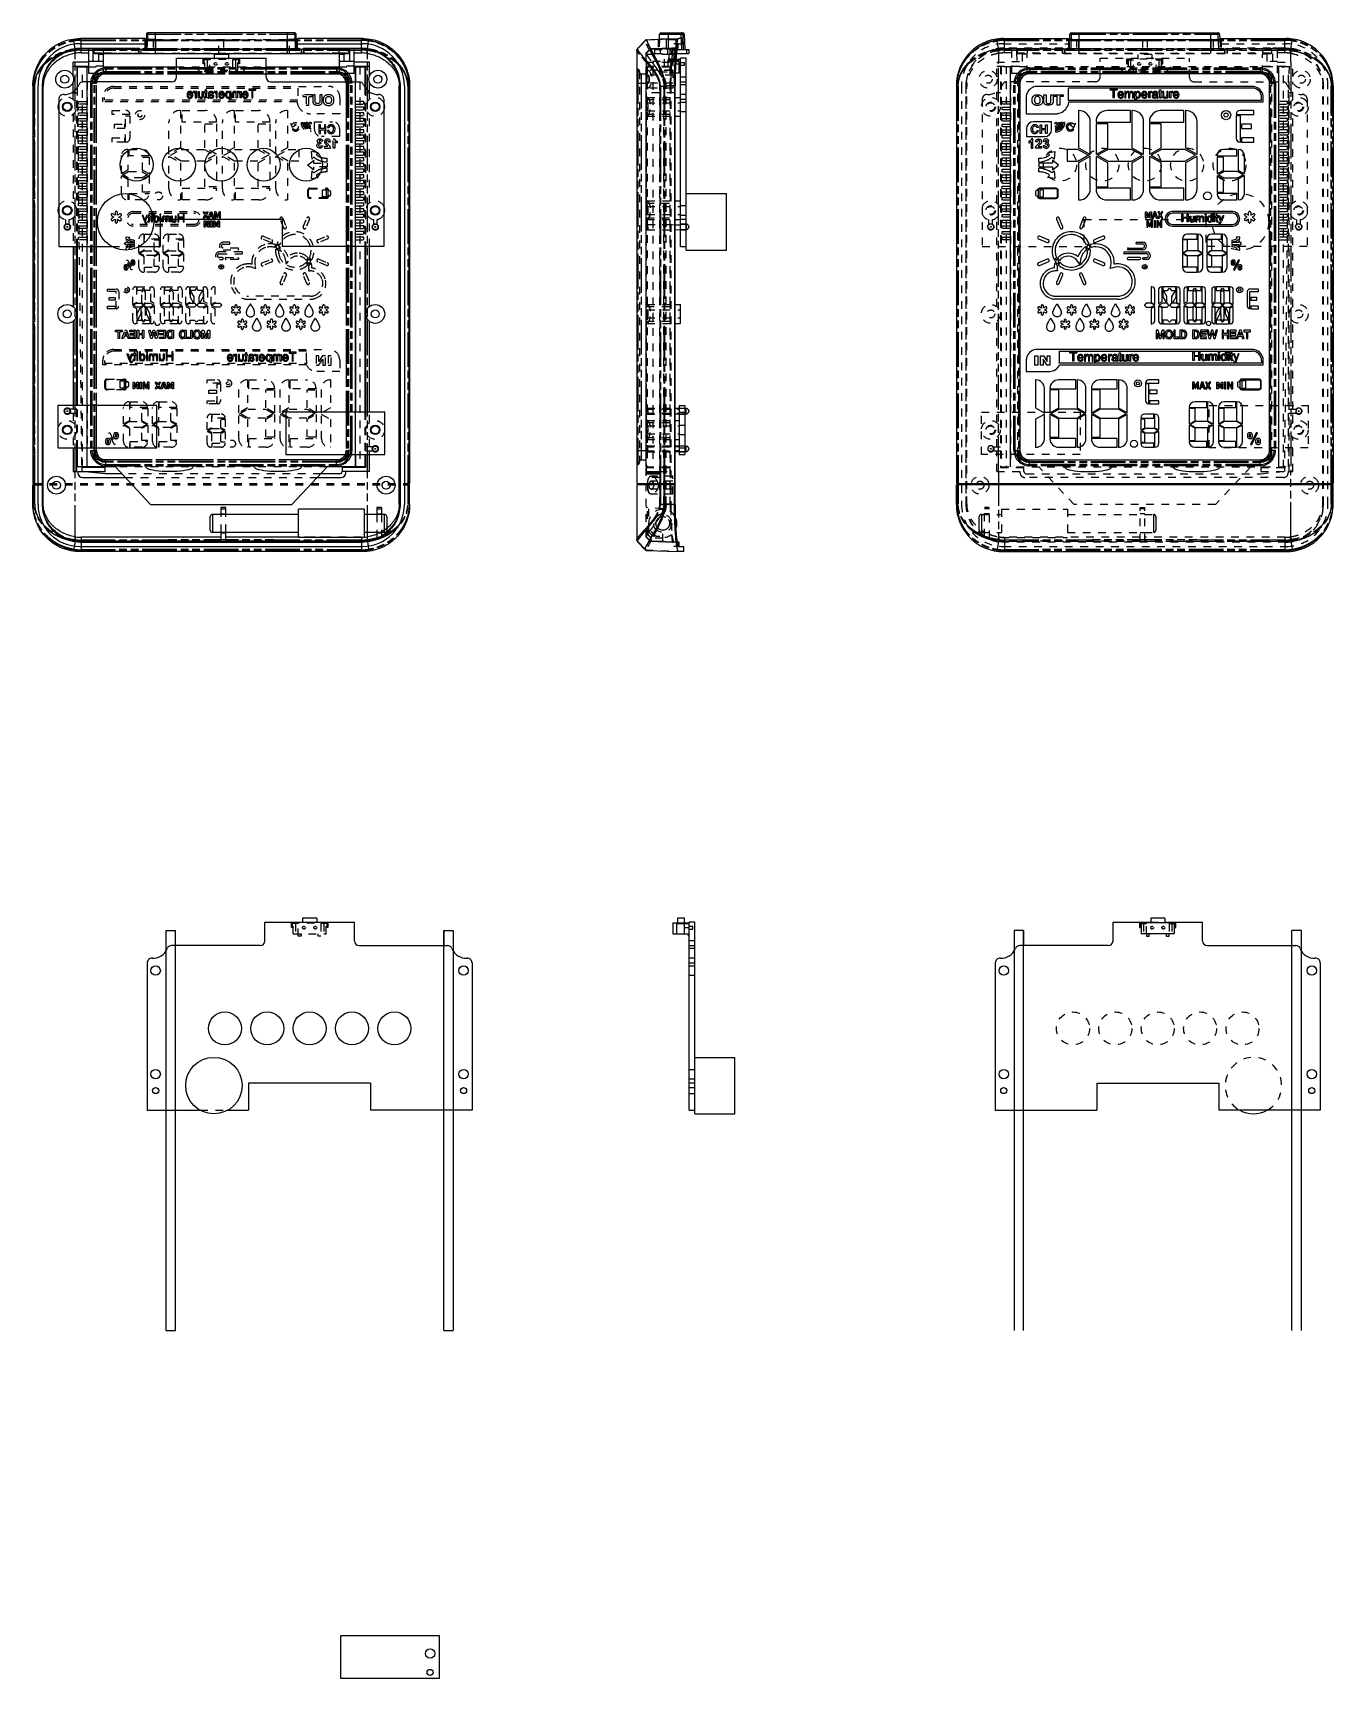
# Model space of a CAD drawing. Header units: millimetres. Extents: x 314 to 590, y -134 to 215.
import ezdxf

# ---------------------------------------------------------------- set-up
doc = ezdxf.new("R2010")
doc.units = ezdxf.units.MM
doc.header["$LTSCALE"] = 16.335
doc.linetypes.add('HIDDEN', pattern=[0.2, 0.1, -0.1])
doc.linetypes.add('PHANTOM', pattern=[0.8, 0.45, -0.05, 0.1, -0.05, 0.1, -0.05])
doc.layers.get('0').update_dxf_attribs({"linetype": 'CONTINUOUS'})
for name, color, linetype in [('02___PRT_ALL_AXES', 7, 'CONTINUOUS'), ('DEFAULT_2', 8, 'HIDDEN'), ('DEFAULT_3', 7, 'PHANTOM')]:
    doc.layers.add(name, color=color, linetype=linetype)

msp = doc.modelspace()

# ---------------------------------------------------------------- linework, layer by layer
at = {"color": 7, "linetype": 'Continuous'}
for p, q in [((338.06, 214.24), (324.25, 214.24)), ((338.06, 212.13), (338.06, 214.24)), ((338.37, 215.15), (338.26, 211.89)), ((369.84, 215.44), (338.67, 215.44)), ((370.26, 211.89), (370.14, 215.15)), ((370.46, 212.13), (370.46, 214.24)), ((384.26, 214.24), (370.46, 214.24)), ((444.31, 213.85), (442.66, 212.14)), ((442.66, 212.05), (444.3, 213.73)), ((444.34, 213.88), (444.31, 213.85)), ((444.41, 213.93), (444.34, 213.88)), ((444.65, 214), (444.56, 213.99)), ((444.65, 214), (451.39, 214.24)), ((447.32, 214.1), (447.35, 215.15)), ((447.65, 215.44), (452.26, 215.44)), ((452.19, 214.24), (451.39, 214.24)), ((452.19, 214.24), (452.19, 213.14)), ((452.56, 215.15), (452.67, 211.89)), ((519.33, 212.05), (519.07, 213.73)), ((520.37, 214.24), (534.18, 214.24)), ((534.18, 214.14), (534.18, 214.24)), ((534.45, 214.1), (534.49, 215.15)), ((534.79, 215.44), (565.96, 215.44)), ((566.26, 215.15), (566.3, 214.1)), ((566.58, 214.24), (566.58, 214.14)), ((566.58, 214.24), (580.38, 214.24)), ((581.42, 212.05), (581.68, 213.73)), ((324.24, 213.14), (338.06, 213.14)), ((324.28, 212.2), (336.86, 212.2)), ((324.48, 212.02), (324.45, 212.02)), ((326.06, 212.02), (324.48, 212.02)), ((324.48, 211.19), (326.06, 211.18)), ((326.06, 212.2), (326.06, 206.89)), ((327.06, 209.39), (327.06, 212.2)), ((327.06, 211.18), (327.26, 211.18)), ((327.26, 211.09), (327.26, 211.89)), ((381.26, 211.89), (327.26, 211.89)), ((327.26, 211.09), (381.26, 211.09)), ((328.26, 209.39), (328.26, 210.94)), ((328.26, 210.94), (329.26, 210.94)), ((329.26, 211.09), (329.26, 211.89)), ((329.26, 206.89), (329.26, 210.94)), ((336.86, 211.99), (336.86, 212.2)), ((336.86, 211.99), (337.86, 211.99)), ((337.26, 211.09), (337.26, 211.89)), ((337.86, 212.2), (337.86, 211.99)), ((337.86, 212.2), (338.06, 212.2)), ((337.86, 212), (338.26, 212)), ((344.76, 206.05), (344.76, 210.05)), ((344.76, 210.05), (363.76, 210.05)), ((352.76, 210.85), (352.76, 210.05)), ((355.76, 210.85), (352.76, 210.85)), ((355.76, 210.85), (355.76, 210.05)), ((363.76, 206.05), (363.76, 210.05)), ((370.26, 212), (370.66, 212)), ((370.46, 213.14), (384.27, 213.14)), ((370.46, 212.2), (370.66, 212.2)), ((370.66, 211.99), (370.66, 212.2)), ((370.66, 211.99), (371.66, 211.99)), ((371.26, 211.89), (371.26, 211.09)), ((371.66, 212.2), (371.66, 211.99)), ((371.66, 212.2), (384.23, 212.2)), ((379.26, 211.09), (379.26, 211.89)), ((379.26, 210.94), (379.26, 206.89)), ((379.26, 210.94), (380.26, 210.94)), ((380.26, 210.94), (380.26, 209.39)), ((381.26, 211.09), (381.26, 211.89)), ((381.26, 211.18), (381.46, 211.18)), ((381.46, 212.2), (381.46, 209.39)), ((382.46, 206.89), (382.46, 212.2)), ((384.03, 212.02), (382.46, 212.02)), ((382.46, 211.18), (384.03, 211.19)), ((384.03, 212.02), (384.06, 212.02)), ((442.52, 211.79), (442.52, 119.74)), ((442.66, 212.14), (442.66, 212.14)), ((450.8, 209.7), (450.82, 209.7)), ((450.81, 209.85), (451.82, 209.85)), ((450.82, 209.39), (450.82, 209.92)), ((450.93, 211.09), (453.52, 211.09)), ((451.02, 211.09), (451.02, 211.84)), ((451.03, 211.89), (453.52, 211.89)), ((451.18, 211.99), (451.04, 211.99)), ((451.08, 212.2), (451.14, 212.2)), ((451.14, 211.99), (451.14, 212.2)), ((451.18, 212.2), (451.18, 211.99)), ((451.18, 212.2), (451.19, 212.2)), ((451.19, 212.75), (451.19, 212.2)), ((451.39, 213.14), (452.19, 213.14)), ((451.82, 170.05), (451.82, 210.05)), ((453.02, 210.05), (451.82, 210.05)), ((453.02, 169.29), (453.02, 210.05)), ((453.16, 211.09), (453.16, 211.89)), ((453.52, 211.89), (453.52, 211.09)), ((581.42, 212.05), (581.42, 212.02)), ((322.81, 206.18), (322.81, 209.19)), ((326.06, 209.19), (322.81, 209.19)), ((322.81, 208.39), (326.06, 208.39)), ((323.61, 208.39), (323.66, 203.74)), ((323.76, 203.89), (323.76, 208.24)), ((323.76, 208.24), (326.06, 208.24)), ((324.81, 208.24), (324.81, 208.39)), ((325.76, 205.05), (325.76, 208.24)), ((329.26, 209.39), (326.06, 209.39)), ((326.06, 206.89), (329.26, 206.89)), ((329.26, 208.24), (344.76, 208.24)), ((363.76, 208.24), (379.26, 208.24)), ((382.46, 209.39), (379.26, 209.39)), ((379.26, 206.89), (382.46, 206.89)), ((385.71, 209.19), (382.46, 209.19)), ((382.46, 208.39), (385.71, 208.39)), ((382.46, 208.24), (384.76, 208.24)), ((382.76, 208.24), (382.76, 205.05)), ((383.71, 208.39), (383.71, 208.24)), ((384.76, 208.24), (384.76, 203.89)), ((384.91, 208.39), (384.91, 203.67)), ((385.71, 206.18), (385.71, 209.19)), ((451.45, 206.89), (450.66, 206.89)), ((451.45, 209.39), (450.78, 209.39)), ((451.45, 209.39), (451.45, 206.89)), ((451.45, 208.85), (451.82, 208.85)), ((451.45, 207.55), (451.67, 207.55)), ((451.67, 207.05), (451.67, 207.55)), ((451.67, 207.05), (451.82, 207.05)), ((574.88, 206.74), (525.88, 206.74)), ((314.26, 204.21), (314.26, 119.74)), ((315.35, 115.26), (315.35, 204.22)), ((316.29, 115.29), (316.29, 204.18)), ((316.32, 115.34), (316.32, 204.14)), ((316.45, 115.34), (316.45, 204.14)), ((322.81, 202.9), (322.81, 205.02)), ((343.76, 205.05), (324.95, 205.05)), ((364.76, 205.05), (383.56, 205.05)), ((385.71, 202.9), (385.71, 205.02)), ((392.06, 115.34), (392.06, 204.14)), ((392.19, 115.34), (392.19, 204.14)), ((392.23, 204.18), (392.23, 115.29)), ((393.16, 204.22), (393.16, 115.26)), ((394.26, 204.21), (394.26, 119.74)), ((450.52, 204.21), (450.52, 119.74)), ((450.62, 115.26), (450.62, 204.22)), ((451.82, 205.05), (453.02, 205.05)), ((510.38, 204.21), (510.38, 119.74)), ((523.88, 204.74), (523.88, 126.74)), ((573.17, 204.08), (527.58, 204.08)), ((534.14, 203.72), (534.14, 201.14)), ((573.17, 203.72), (534.14, 203.72)), ((543.03, 203.25), (543.03, 203.46)), ((543.03, 203.46), (544.53, 203.46)), ((543.66, 203.25), (543.03, 203.25)), ((543.66, 201.61), (543.66, 203.25)), ((543.9, 203.25), (543.9, 201.61)), ((544.53, 203.25), (543.9, 203.25)), ((544.53, 203.46), (544.53, 203.25)), ((546.16, 202.97), (546.16, 201.61)), ((546.38, 202.97), (546.16, 202.97)), ((546.38, 202.77), (546.38, 202.97)), ((547.15, 202.78), (547.14, 202.79)), ((548.3, 201.22), (548.3, 202.97)), ((548.3, 202.97), (548.51, 202.97)), ((548.51, 202.97), (548.51, 202.77)), ((548.51, 202.77), (548.52, 202.77)), ((548.52, 202.77), (548.53, 202.78)), ((551.22, 201.61), (551.22, 202.97)), ((551.22, 202.97), (551.44, 202.97)), ((551.44, 202.97), (551.44, 202.73)), ((551.88, 202.75), (551.79, 202.75)), ((551.86, 203), (551.88, 203)), ((551.88, 203), (551.88, 202.75)), ((553.35, 202.77), (553.35, 202.97)), ((553.35, 202.97), (553.53, 202.97)), ((553.53, 202.77), (553.35, 202.77)), ((553.53, 202.97), (553.53, 203.34)), ((553.53, 203.34), (553.76, 203.34)), ((553.53, 201.87), (553.53, 202.77)), ((553.76, 203.34), (553.76, 202.97)), ((553.76, 202.97), (553.98, 202.97)), ((553.76, 202.77), (553.76, 201.89)), ((553.98, 202.77), (553.76, 202.77)), ((553.98, 202.97), (553.98, 202.77)), ((554.2, 202.97), (554.2, 201.99)), ((554.44, 202.97), (554.2, 202.97)), ((554.44, 202.07), (554.44, 202.97)), ((555.08, 202.97), (555.08, 202.22)), ((555.3, 202.97), (555.08, 202.97)), ((555.3, 201.61), (555.3, 202.97)), ((555.66, 201.61), (555.66, 202.97)), ((555.66, 202.97), (555.89, 202.97)), ((555.89, 202.97), (555.89, 202.73)), ((556.33, 202.75), (556.24, 202.75)), ((556.31, 203), (556.33, 203)), ((556.33, 203), (556.33, 202.75)), ((576.88, 126.74), (576.88, 204.74)), ((590.38, 204.21), (590.38, 119.74)), ((319.76, 201.36), (319.76, 170.05)), ((388.76, 201.36), (388.76, 170.05)), ((450.62, 201.74), (451.82, 201.74)), ((453.02, 202.36), (451.82, 202.36)), ((525.2, 201.69), (525.2, 198.26)), ((526.45, 201.32), (526.46, 201.43)), ((526.45, 201.19), (526.45, 201.32)), ((526.45, 201.17), (526.45, 201.19)), ((526.45, 201.04), (526.45, 201.17)), ((526.46, 200.93), (526.45, 201.04)), ((526.46, 201.43), (526.48, 201.54)), ((526.48, 200.82), (526.46, 200.93)), ((526.48, 201.54), (526.5, 201.64)), ((526.5, 200.72), (526.48, 200.82)), ((526.5, 201.64), (526.54, 201.73)), ((526.53, 200.62), (526.5, 200.72)), ((526.57, 200.53), (526.53, 200.62)), ((526.54, 201.73), (526.58, 201.82)), ((526.62, 200.45), (526.57, 200.53)), ((526.58, 201.82), (526.62, 201.9)), ((526.62, 201.9), (526.68, 201.97)), ((526.67, 200.38), (526.62, 200.45)), ((526.72, 200.32), (526.67, 200.38)), ((526.68, 201.97), (526.73, 202.03)), ((526.77, 200.27), (526.72, 200.32)), ((526.73, 202.03), (526.8, 202.08)), ((526.85, 200.21), (526.77, 200.27)), ((526.8, 202.08), (526.87, 202.14)), ((526.93, 200.17), (526.85, 200.21)), ((526.87, 202.14), (526.96, 202.18)), ((527.02, 200.13), (526.93, 200.17)), ((526.96, 202.18), (527.05, 202.22)), ((526.98, 201.39), (526.97, 201.28)), ((526.97, 201.28), (526.97, 201.19)), ((526.97, 201.19), (526.97, 201.06)), ((526.97, 201.06), (526.99, 200.94)), ((527, 201.5), (526.98, 201.39)), ((526.99, 200.94), (527.01, 200.84)), ((527.03, 201.59), (527, 201.5)), ((527.01, 200.84), (527.04, 200.75)), ((527.11, 200.1), (527.02, 200.13)), ((527.07, 201.67), (527.03, 201.59)), ((527.04, 200.75), (527.07, 200.67)), ((527.05, 202.22), (527.15, 202.25)), ((527.12, 201.74), (527.07, 201.67)), ((527.07, 200.67), (527.12, 200.6)), ((527.22, 200.07), (527.11, 200.1)), ((527.18, 201.8), (527.12, 201.74)), ((527.12, 200.6), (527.18, 200.53)), ((527.15, 202.25), (527.26, 202.27)), ((527.26, 201.86), (527.18, 201.8)), ((527.18, 200.53), (527.26, 200.48)), ((527.33, 200.05), (527.22, 200.07)), ((527.26, 202.27), (527.37, 202.29)), ((527.36, 201.9), (527.26, 201.86)), ((527.26, 200.48), (527.36, 200.44)), ((527.45, 200.04), (527.33, 200.05)), ((527.46, 201.92), (527.36, 201.9)), ((527.36, 200.44), (527.47, 200.42)), ((527.37, 202.29), (527.49, 202.3)), ((527.58, 200.04), (527.45, 200.04)), ((527.58, 201.93), (527.46, 201.92)), ((527.47, 200.42), (527.58, 200.41)), ((527.49, 202.3), (527.58, 202.3)), ((527.58, 202.3), (527.71, 202.3)), ((527.7, 201.92), (527.58, 201.93)), ((527.58, 200.41), (527.7, 200.42)), ((527.68, 200.04), (527.58, 200.04)), ((527.8, 200.05), (527.68, 200.04)), ((527.8, 201.9), (527.7, 201.92)), ((527.7, 200.42), (527.81, 200.44)), ((527.71, 202.3), (527.83, 202.28)), ((527.9, 201.86), (527.8, 201.9)), ((527.92, 200.06), (527.8, 200.05)), ((527.81, 200.44), (527.9, 200.48)), ((527.83, 202.28), (527.95, 202.27)), ((527.98, 201.81), (527.9, 201.86)), ((527.9, 200.48), (527.98, 200.53)), ((528.02, 200.09), (527.92, 200.06)), ((527.95, 202.27), (528.05, 202.24)), ((528.05, 201.74), (527.98, 201.81)), ((527.98, 200.53), (528.05, 200.6)), ((528.12, 200.12), (528.02, 200.09)), ((528.05, 202.24), (528.15, 202.21)), ((528.09, 201.68), (528.05, 201.74)), ((528.05, 200.6), (528.09, 200.67)), ((528.13, 201.6), (528.09, 201.68)), ((528.09, 200.67), (528.13, 200.75)), ((528.21, 200.16), (528.12, 200.12)), ((528.16, 201.51), (528.13, 201.6)), ((528.13, 200.75), (528.16, 200.84)), ((528.15, 202.21), (528.24, 202.17)), ((528.18, 201.41), (528.16, 201.51)), ((528.16, 200.84), (528.18, 200.95)), ((528.19, 201.3), (528.18, 201.41)), ((528.18, 200.95), (528.2, 201.06)), ((528.2, 201.17), (528.19, 201.3)), ((528.2, 201.06), (528.2, 201.17)), ((528.3, 200.2), (528.21, 200.16)), ((528.24, 202.17), (528.32, 202.12)), ((528.37, 200.25), (528.3, 200.2)), ((528.32, 202.12), (528.39, 202.07)), ((528.44, 200.32), (528.37, 200.25)), ((528.39, 202.07), (528.44, 202.02)), ((528.44, 202.02), (528.5, 201.96)), ((528.5, 200.38), (528.44, 200.32)), ((528.5, 201.96), (528.55, 201.88)), ((528.55, 200.45), (528.5, 200.38)), ((528.55, 201.88), (528.6, 201.8)), ((528.6, 200.53), (528.55, 200.45)), ((528.6, 201.8), (528.63, 201.72)), ((528.63, 200.62), (528.6, 200.53)), ((528.63, 201.72), (528.66, 201.62)), ((528.66, 200.72), (528.63, 200.62)), ((528.66, 201.62), (528.69, 201.52)), ((528.69, 200.82), (528.66, 200.72)), ((528.69, 201.52), (528.71, 201.41)), ((528.7, 200.93), (528.69, 200.82)), ((528.72, 201.05), (528.7, 200.93)), ((528.71, 201.41), (528.72, 201.29)), ((528.72, 201.29), (528.72, 201.17)), ((528.72, 201.17), (528.72, 201.05)), ((528.94, 200.89), (528.94, 202.28)), ((528.94, 202.28), (529.42, 202.28)), ((528.95, 200.78), (528.94, 200.89)), ((528.96, 200.68), (528.95, 200.78)), ((528.97, 200.6), (528.96, 200.68)), ((528.98, 200.57), (528.97, 200.6)), ((529.02, 200.46), (528.98, 200.57)), ((529.07, 200.38), (529.02, 200.46)), ((529.14, 200.32), (529.07, 200.38)), ((529.22, 200.25), (529.14, 200.32)), ((529.31, 200.2), (529.22, 200.25)), ((529.41, 200.16), (529.31, 200.2)), ((529.49, 200.14), (529.41, 200.16)), ((529.42, 202.28), (529.42, 200.98)), ((529.42, 200.98), (529.42, 200.85)), ((529.42, 200.85), (529.44, 200.74)), ((529.44, 200.74), (529.47, 200.65)), ((529.47, 200.65), (529.51, 200.58)), ((529.59, 200.11), (529.49, 200.14)), ((529.51, 200.58), (529.53, 200.56)), ((529.53, 200.56), (529.6, 200.5)), ((529.69, 200.1), (529.59, 200.11)), ((529.6, 200.5), (529.69, 200.47)), ((529.69, 200.47), (529.8, 200.44)), ((529.81, 200.09), (529.69, 200.1)), ((529.8, 200.44), (529.93, 200.44)), ((529.93, 200.09), (529.81, 200.09)), ((529.93, 200.44), (530.06, 200.44)), ((529.93, 200.44), (529.93, 200.44)), ((530.03, 200.09), (529.93, 200.09)), ((530.15, 200.1), (530.03, 200.09)), ((530.06, 200.44), (530.17, 200.47)), ((530.25, 200.11), (530.15, 200.1)), ((530.17, 200.47), (530.26, 200.5)), ((530.35, 200.13), (530.25, 200.11)), ((530.26, 200.5), (530.33, 200.56)), ((530.33, 200.56), (530.37, 200.62)), ((530.44, 200.16), (530.35, 200.13)), ((530.37, 200.62), (530.41, 200.7)), ((530.41, 200.7), (530.43, 200.81)), ((530.43, 200.81), (530.44, 200.93)), ((530.44, 200.98), (530.44, 202.28)), ((530.44, 202.28), (530.92, 202.28)), ((530.44, 200.93), (530.44, 200.98)), ((530.53, 200.2), (530.44, 200.16)), ((530.63, 200.25), (530.53, 200.2)), ((530.71, 200.31), (530.63, 200.25)), ((530.79, 200.38), (530.71, 200.31)), ((530.8, 200.41), (530.79, 200.38)), ((530.85, 200.49), (530.8, 200.41)), ((530.89, 200.6), (530.85, 200.49)), ((530.9, 200.65), (530.89, 200.6)), ((530.91, 200.74), (530.9, 200.65)), ((530.92, 200.85), (530.91, 200.74)), ((530.92, 202.28), (530.92, 200.97)), ((530.92, 200.97), (530.92, 200.85)), ((531.06, 201.91), (531.06, 202.28)), ((531.06, 202.28), (533.06, 202.28)), ((531.8, 201.91), (531.06, 201.91)), ((531.8, 200.12), (531.8, 201.91)), ((532.33, 200.12), (531.8, 200.12)), ((532.33, 201.91), (532.33, 200.12)), ((533.06, 201.91), (532.33, 201.91)), ((533.06, 202.28), (533.06, 201.91)), ((534.14, 201.14), (575.2, 201.14)), ((534.28, 200.78), (575.55, 200.78)), ((543.9, 201.61), (543.66, 201.61)), ((544.9, 202.39), (545.66, 202.39)), ((544.9, 202.21), (545.9, 202.21)), ((545.88, 202.03), (545.65, 202.03)), ((546.16, 201.61), (546.39, 201.61)), ((546.39, 201.61), (546.39, 202.35)), ((546.96, 202.54), (546.96, 201.61)), ((546.96, 201.61), (547.19, 201.61)), ((547.19, 201.61), (547.19, 202.43)), ((547.76, 202.48), (547.76, 201.61)), ((547.76, 201.61), (547.99, 201.61)), ((547.99, 201.61), (547.99, 202.54)), ((548.52, 201.22), (548.3, 201.22)), ((548.52, 201.75), (548.52, 201.22)), ((548.53, 201.75), (548.52, 201.75)), ((549.93, 202.39), (550.69, 202.39)), ((549.93, 202.21), (550.92, 202.21)), ((550.9, 202.03), (550.68, 202.03)), ((551.45, 201.61), (551.22, 201.61)), ((551.45, 202.4), (551.45, 201.61)), ((552.04, 202.55), (552.25, 202.55)), ((552.76, 202.43), (552.38, 202.39)), ((552.77, 202.43), (552.76, 202.43)), ((552.87, 202.08), (552.87, 202.3)), ((553.09, 201.84), (553.09, 202.62)), ((553.2, 201.76), (553.17, 201.76)), ((553.2, 201.61), (553.25, 201.61)), ((553.25, 201.61), (553.25, 201.77)), ((553.98, 201.61), (553.81, 201.61)), ((553.89, 201.78), (553.98, 201.78)), ((553.98, 201.78), (553.98, 201.61)), ((555.08, 201.81), (555.09, 201.8)), ((555.09, 201.8), (555.09, 201.61)), ((555.09, 201.61), (555.3, 201.61)), ((555.9, 201.61), (555.66, 201.61)), ((555.9, 202.4), (555.9, 201.61)), ((556.67, 202.39), (557.43, 202.39)), ((556.67, 202.21), (557.66, 202.21)), ((557.64, 202.03), (557.42, 202.03)), ((575.2, 201.14), (575.2, 201.69)), ((575.55, 200.78), (575.55, 201.69)), ((450.62, 197.74), (451.82, 197.74)), ((525.2, 198.26), (531.4, 198.26)), ((530.59, 196.58), (526.74, 196.58)), ((528.14, 194.08), (528.14, 195.91)), ((528.14, 195.91), (528.45, 195.91)), ((528.45, 195.91), (528.45, 195.16)), ((529.32, 195.16), (529.32, 195.91)), ((529.32, 195.91), (529.62, 195.91)), ((529.62, 195.91), (529.62, 194.08)), ((530.59, 194.91), (530.59, 196.58)), ((532.04, 196.35), (532.04, 196.38)), ((532.04, 196.38), (532.35, 196.38)), ((532.57, 196.38), (532.57, 196.33)), ((532.88, 196.38), (532.57, 196.38)), ((533.42, 196.38), (533.11, 196.38)), ((534.85, 196.02), (534.48, 195.95)), ((534.48, 195.95), (535.29, 195.33)), ((535.64, 196.16), (535.22, 196.08)), ((535.29, 195.33), (535.64, 196.16)), ((536.32, 198.96), (536.32, 191.04)), ((536.42, 198.96), (536.32, 198.96)), ((538.8, 189.7), (538.8, 196.58)), ((540.03, 196.58), (540.03, 196.48)), ((540.03, 196.48), (547.32, 196.48)), ((540.03, 196.14), (540.03, 189.7)), ((542.51, 196.14), (540.03, 196.14)), ((547.32, 198.96), (542.41, 198.96)), ((542.51, 191.04), (542.51, 196.14)), ((547.32, 196.48), (547.32, 198.96)), ((547.66, 198.96), (547.66, 191.04)), ((547.76, 198.96), (547.66, 198.96)), ((550.14, 189.7), (550.14, 196.58)), ((551.37, 196.58), (551.37, 196.48)), ((551.37, 196.48), (558.66, 196.48)), ((551.37, 196.14), (551.37, 189.7)), ((553.85, 196.14), (551.37, 196.14)), ((558.66, 198.96), (553.75, 198.96)), ((553.85, 191.04), (553.85, 196.14)), ((558.66, 196.48), (558.66, 198.96)), ((559.01, 198.96), (559.01, 191.04)), ((559.11, 198.96), (559.01, 198.96)), ((561.49, 189.7), (561.49, 196.58)), ((569.79, 198.1), (569.79, 198.07)), ((569.79, 198.07), (573.53, 198.07)), ((569.79, 197.81), (569.79, 193.09)), ((570.68, 197.81), (569.79, 197.81)), ((573.53, 198.96), (570.64, 198.96)), ((570.68, 192.24), (570.68, 197.81)), ((570.94, 196.05), (570.94, 195.15)), ((573.07, 196.05), (570.94, 196.05)), ((573.07, 195.15), (573.07, 196.05)), ((573.53, 198.07), (573.53, 198.96)), ((525.24, 195.07), (525.24, 193.41)), ((525.24, 193.41), (529.09, 193.41)), ((525.85, 192.44), (525.76, 192.41)), ((525.76, 192.41), (525.76, 192.07)), ((525.94, 192.49), (525.85, 192.44)), ((526.04, 192.56), (525.94, 192.49)), ((526.08, 192.59), (526.04, 192.56)), ((526.07, 192.22), (526.16, 192.28)), ((526.16, 192.66), (526.08, 192.59)), ((526.23, 192.74), (526.16, 192.66)), ((526.16, 192.28), (526.24, 192.35)), ((526.28, 192.83), (526.23, 192.74)), ((526.24, 192.35), (526.24, 190.95)), ((526.31, 192.9), (526.28, 192.83)), ((526.61, 192.9), (526.31, 192.9)), ((526.61, 190.95), (526.61, 192.9)), ((527.2, 192.32), (527.22, 192.45)), ((527.57, 192.29), (527.2, 192.32)), ((527.22, 192.45), (527.25, 192.55)), ((527.25, 192.55), (527.3, 192.64)), ((527.3, 192.64), (527.36, 192.72)), ((527.36, 192.72), (527.41, 192.76)), ((527.41, 192.76), (527.49, 192.82)), ((527.49, 192.82), (527.59, 192.86)), ((527.82, 195.31), (527.51, 195.31)), ((527.51, 194.68), (527.82, 194.68)), ((527.6, 192.44), (527.57, 192.33)), ((527.57, 192.33), (527.57, 192.29)), ((527.59, 192.86), (527.69, 192.88)), ((527.65, 192.52), (527.6, 192.44)), ((527.73, 192.57), (527.65, 192.52)), ((527.69, 192.88), (527.8, 192.89)), ((527.83, 192.59), (527.73, 192.57)), ((527.8, 192.89), (527.84, 192.9)), ((527.93, 192.57), (527.83, 192.59)), ((527.84, 192.9), (527.96, 192.89)), ((528.02, 192.52), (527.93, 192.57)), ((527.96, 192.89), (528.07, 192.87)), ((528.07, 192.44), (528.02, 192.52)), ((528.06, 192.21), (528.08, 192.31)), ((528.07, 192.87), (528.16, 192.83)), ((528.08, 192.33), (528.07, 192.44)), ((528.08, 192.31), (528.08, 192.33)), ((528.45, 194.08), (528.14, 194.08)), ((528.16, 192.83), (528.25, 192.78)), ((528.25, 192.78), (528.29, 192.74)), ((528.29, 192.74), (528.36, 192.66)), ((528.36, 192.66), (528.41, 192.57)), ((528.41, 192.57), (528.44, 192.47)), ((528.45, 192.25), (528.42, 192.15)), ((528.44, 192.47), (528.46, 192.36)), ((528.45, 195.16), (529.32, 195.16)), ((528.45, 194.88), (528.45, 194.08)), ((529.32, 194.88), (528.45, 194.88)), ((528.46, 192.36), (528.45, 192.25)), ((528.46, 192.36), (528.46, 192.36)), ((528.84, 192.52), (528.81, 192.41)), ((528.81, 192.41), (529.15, 192.35)), ((528.88, 192.62), (528.84, 192.52)), ((528.92, 192.69), (528.88, 192.62)), ((528.99, 192.77), (528.92, 192.69)), ((529.08, 192.83), (528.99, 192.77)), ((529.12, 192.85), (529.08, 192.83)), ((529.22, 192.89), (529.12, 192.85)), ((529.15, 192.35), (529.18, 192.46)), ((529.18, 192.46), (529.24, 192.54)), ((529.33, 192.91), (529.22, 192.89)), ((529.24, 192.54), (529.3, 192.58)), ((529.3, 192.58), (529.4, 192.61)), ((529.32, 194.08), (529.32, 194.88)), ((529.62, 194.08), (529.32, 194.08)), ((529.41, 192.91), (529.33, 192.91)), ((529.4, 192.61), (529.47, 192.6)), ((529.52, 192.9), (529.41, 192.91)), ((529.47, 192.6), (529.55, 192.55)), ((529.63, 192.88), (529.52, 192.9)), ((529.59, 192.29), (529.53, 192.21)), ((529.55, 192.55), (529.59, 192.5)), ((529.59, 192.5), (529.61, 192.39)), ((529.61, 192.39), (529.59, 192.29)), ((529.72, 192.84), (529.63, 192.88)), ((529.8, 192.78), (529.72, 192.84)), ((529.85, 192.74), (529.8, 192.78)), ((529.92, 192.65), (529.85, 192.74)), ((529.88, 192.15), (529.94, 192.23)), ((529.96, 192.56), (529.92, 192.65)), ((529.94, 192.23), (529.97, 192.32)), ((529.98, 192.46), (529.96, 192.56)), ((529.97, 192.32), (529.98, 192.42)), ((529.98, 192.42), (529.98, 192.46)), ((531.43, 194.71), (531.43, 194.4)), ((531.44, 195.4), (531.44, 195.71)), ((531.44, 195.71), (531.44, 195.71)), ((531.44, 195.18), (531.44, 194.95)), ((531.49, 195.18), (531.44, 195.18)), ((532.08, 195.71), (532.05, 195.68)), ((535.32, 194.95), (535.07, 195.11)), ((570.64, 192.24), (570.68, 192.24)), ((570.94, 195.15), (573.07, 195.15)), ((570.94, 193.13), (570.94, 192.24)), ((573.53, 193.13), (570.94, 193.13)), ((570.94, 192.24), (573.53, 192.24)), ((573.53, 192.24), (573.53, 193.13)), ((525.76, 192.07), (525.78, 192.08)), ((525.78, 192.08), (525.88, 192.12)), ((525.88, 192.12), (525.98, 192.16)), ((525.98, 192.16), (526.07, 192.22)), ((526.24, 190.95), (526.61, 190.95)), ((527.16, 190.95), (527.18, 191.06)), ((528.46, 190.95), (527.16, 190.95)), ((527.18, 191.06), (527.21, 191.16)), ((527.21, 191.16), (527.25, 191.26)), ((527.25, 191.26), (527.28, 191.32)), ((527.28, 191.32), (527.33, 191.39)), ((527.33, 191.39), (527.38, 191.46)), ((527.38, 191.46), (527.45, 191.54)), ((527.45, 191.54), (527.53, 191.62)), ((527.53, 191.62), (527.62, 191.71)), ((527.62, 191.71), (527.7, 191.79)), ((527.7, 191.79), (527.81, 191.89)), ((527.73, 191.31), (527.72, 191.3)), ((527.72, 191.3), (528.46, 191.3)), ((527.8, 191.4), (527.73, 191.31)), ((527.83, 191.44), (527.8, 191.4)), ((527.81, 191.89), (527.9, 191.98)), ((527.91, 191.51), (527.83, 191.44)), ((527.87, 188.01), (527.87, 188.82)), ((527.9, 191.98), (527.96, 192.05)), ((528.04, 191.63), (527.91, 191.51)), ((527.96, 192.05), (528.01, 192.1)), ((528.01, 192.1), (528.06, 192.21)), ((528.01, 192.1), (528.01, 192.1)), ((528.13, 191.72), (528.04, 191.63)), ((528.21, 191.8), (528.13, 191.72)), ((528.26, 191.86), (528.21, 191.8)), ((528.31, 191.93), (528.26, 191.86)), ((528.37, 192.02), (528.31, 191.93)), ((528.41, 192.11), (528.37, 192.02)), ((528.42, 192.15), (528.41, 192.11)), ((528.46, 191.3), (528.46, 190.95)), ((529.14, 191.53), (528.79, 191.48)), ((528.79, 191.48), (528.79, 191.45)), ((528.79, 191.45), (528.82, 191.35)), ((528.82, 191.35), (528.86, 191.25)), ((528.86, 191.25), (528.91, 191.17)), ((528.91, 191.17), (528.99, 191.09)), ((528.99, 191.09), (529.02, 191.06)), ((529.02, 191.06), (529.11, 191.01)), ((529.11, 191.01), (529.2, 190.97)), ((529.17, 191.42), (529.14, 191.53)), ((529.22, 191.33), (529.17, 191.42)), ((529.2, 190.97), (529.31, 190.95)), ((529.24, 191.32), (529.22, 191.33)), ((529.32, 191.26), (529.24, 191.32)), ((529.3, 192.15), (529.26, 191.84)), ((529.26, 191.84), (529.33, 191.86)), ((529.42, 192.15), (529.3, 192.15)), ((529.31, 190.95), (529.42, 190.94)), ((529.42, 191.25), (529.32, 191.26)), ((529.33, 191.86), (529.43, 191.87)), ((529.51, 192.19), (529.42, 192.15)), ((529.52, 191.27), (529.42, 191.25)), ((529.42, 190.94), (529.51, 190.94)), ((529.43, 191.87), (529.53, 191.85)), ((529.53, 192.21), (529.51, 192.19)), ((529.51, 190.94), (529.62, 190.96)), ((529.61, 191.33), (529.52, 191.27)), ((529.53, 191.85), (529.61, 191.79)), ((529.61, 191.79), (529.63, 191.77)), ((529.66, 191.42), (529.61, 191.33)), ((529.61, 191.33), (529.61, 191.33)), ((529.62, 190.96), (529.71, 191)), ((529.63, 191.77), (529.68, 191.68)), ((529.69, 191.52), (529.66, 191.42)), ((529.68, 191.68), (529.69, 191.57)), ((529.69, 191.57), (529.69, 191.52)), ((529.7, 192.01), (529.81, 192.08)), ((529.81, 191.98), (529.7, 192.01)), ((529.71, 191), (529.8, 191.05)), ((529.76, 189.99), (531.26, 190.23)), ((530.18, 189.56), (529.76, 189.99)), ((529.8, 191.05), (529.88, 191.12)), ((529.81, 192.08), (529.88, 192.15)), ((529.9, 191.92), (529.81, 191.98)), ((529.88, 191.12), (529.93, 191.16)), ((529.97, 191.85), (529.9, 191.92)), ((529.93, 191.16), (529.99, 191.25)), ((530.02, 191.76), (529.97, 191.85)), ((529.99, 191.25), (530.03, 191.34)), ((530.06, 191.66), (530.02, 191.76)), ((530.03, 191.34), (530.06, 191.44)), ((530.07, 191.55), (530.06, 191.66)), ((530.06, 191.44), (530.07, 191.55)), ((531.12, 188.6), (530.7, 189.04)), ((531.26, 190.23), (531.12, 188.6)), ((533.89, 190.69), (533.89, 188.22)), ((536.14, 190.69), (533.89, 190.69)), ((538.37, 189.46), (536.14, 190.69)), ((536.14, 188.22), (538.37, 189.46)), ((536.32, 191.04), (538.72, 189.7)), ((538.72, 189.21), (536.32, 187.87)), ((538.72, 189.7), (538.8, 189.7)), ((538.8, 189.21), (538.72, 189.21)), ((538.8, 182.33), (538.8, 189.21)), ((540.03, 189.7), (540.11, 189.7)), ((540.03, 189.21), (540.03, 182.77)), ((540.11, 189.21), (540.03, 189.21)), ((540.11, 189.7), (542.51, 191.04)), ((542.51, 187.87), (540.11, 189.21)), ((542.6, 190.69), (540.37, 189.46)), ((540.37, 189.46), (542.6, 188.22)), ((547.57, 190.69), (542.6, 190.69)), ((549.8, 189.46), (547.57, 190.69)), ((547.57, 188.22), (549.8, 189.46)), ((547.66, 191.04), (550.06, 189.7)), ((550.06, 189.21), (547.66, 187.87)), ((550.06, 189.7), (550.14, 189.7)), ((550.14, 189.21), (550.06, 189.21)), ((550.14, 182.33), (550.14, 189.21)), ((551.37, 189.7), (551.45, 189.7)), ((551.37, 189.21), (551.37, 182.77)), ((551.45, 189.21), (551.37, 189.21)), ((551.45, 189.7), (553.85, 191.04)), ((553.85, 187.87), (551.45, 189.21)), ((553.94, 190.69), (551.71, 189.46)), ((551.71, 189.46), (553.94, 188.22)), ((558.92, 190.69), (553.94, 190.69)), ((561.15, 189.46), (558.92, 190.69)), ((558.92, 188.22), (561.15, 189.46)), ((559.01, 191.04), (561.41, 189.7)), ((561.41, 189.21), (559.01, 187.87)), ((561.41, 189.7), (561.49, 189.7)), ((561.49, 189.21), (561.41, 189.21)), ((561.49, 182.33), (561.49, 189.21)), ((565.73, 189.39), (565.73, 189.34)), ((565.73, 189.34), (569.9, 189.34)), ((565.73, 189.04), (565.73, 185.56)), ((567.08, 189.04), (565.73, 189.04)), ((569.9, 190.69), (567.03, 190.69)), ((567.08, 186.25), (567.08, 189.04)), ((569.9, 189.34), (569.9, 190.69)), ((570.19, 190.69), (570.19, 186.25)), ((570.25, 190.69), (570.19, 190.69)), ((571.55, 185.56), (571.55, 189.39)), ((527.87, 187.75), (527.87, 186.96)), ((530.77, 187.75), (527.87, 187.75)), ((527.87, 186.96), (530.77, 186.96)), ((527.87, 185.91), (527.87, 186.7)), ((530.7, 185.7), (531.12, 186.14)), ((530.77, 188.37), (530.77, 187.75)), ((532.06, 187.36), (530.77, 188.37)), ((530.77, 186.35), (532.06, 187.36)), ((530.77, 186.96), (530.77, 186.35)), ((531.12, 186.14), (531.26, 184.51)), ((533.89, 188.22), (536.14, 188.22)), ((536.32, 187.87), (536.32, 179.95)), ((542.51, 182.77), (542.51, 187.87)), ((542.6, 188.22), (547.57, 188.22)), ((547.66, 187.87), (547.66, 179.95)), ((553.85, 182.77), (553.85, 187.87)), ((553.94, 188.22), (558.92, 188.22)), ((559.01, 187.87), (559.01, 179.95)), ((565.73, 185.56), (565.83, 185.56)), ((565.83, 185.56), (567.08, 186.25)), ((567.23, 186), (566.01, 185.32)), ((566.01, 185.32), (567.23, 184.64)), ((570.05, 186), (567.23, 186)), ((571.27, 185.32), (570.05, 186)), ((570.05, 184.64), (571.27, 185.32)), ((570.19, 186.25), (571.45, 185.56)), ((571.45, 185.56), (571.55, 185.56)), ((527.19, 181.74), (527.19, 181.01)), ((527.6, 181.93), (527.37, 181.93)), ((527.6, 182.01), (527.6, 181.93)), ((527.74, 182.01), (527.74, 180.73)), ((531.55, 182.45), (528.04, 182.45)), ((531.55, 182.31), (528.04, 182.31)), ((528.08, 182.11), (528.08, 180.63)), ((528.87, 182.11), (528.08, 182.11)), ((528.87, 180.63), (528.87, 182.11)), ((529.76, 184.74), (530.18, 185.17)), ((531.26, 184.51), (529.76, 184.74)), ((531.86, 180.73), (531.86, 182.01)), ((532, 180.73), (532, 182.01)), ((540.03, 182.77), (542.51, 182.77)), ((540.03, 182.43), (540.03, 182.33)), ((547.32, 182.43), (540.03, 182.43)), ((547.32, 179.95), (547.32, 182.43)), ((551.37, 182.77), (553.85, 182.77)), ((551.37, 182.43), (551.37, 182.33)), ((558.66, 182.43), (551.37, 182.43)), ((558.66, 179.95), (558.66, 182.43)), ((565.73, 185.08), (565.73, 181.6)), ((565.83, 185.08), (565.73, 185.08)), ((567.08, 184.39), (565.83, 185.08)), ((567.08, 181.6), (567.08, 184.39)), ((567.23, 184.64), (570.05, 184.64)), ((571.45, 185.08), (570.19, 184.39)), ((570.19, 184.39), (570.19, 179.95)), ((571.55, 185.08), (571.45, 185.08)), ((571.55, 181.25), (571.55, 185.08)), ((450.62, 179.74), (451.82, 179.74)), ((453.02, 181.29), (461.52, 181.29)), ((461.52, 169.29), (461.52, 181.29)), ((527.37, 180.82), (527.6, 180.82)), ((527.6, 180.82), (527.6, 180.73)), ((528.04, 180.43), (531.55, 180.43)), ((528.04, 180.29), (531.55, 180.29)), ((528.08, 180.63), (528.87, 180.63)), ((536.32, 179.95), (536.42, 179.95)), ((542.41, 179.95), (547.32, 179.95)), ((547.66, 179.95), (547.76, 179.95)), ((553.75, 179.95), (558.66, 179.95)), ((559.01, 179.95), (559.11, 179.95)), ((565.73, 181.6), (567.08, 181.6)), ((565.73, 181.3), (565.73, 181.25)), ((569.9, 181.3), (565.73, 181.3)), ((567.03, 179.95), (569.9, 179.95)), ((569.9, 179.95), (569.9, 181.3)), ((570.19, 179.95), (570.25, 179.95)), ((341.31, 175.79), (341.31, 170.05)), ((367.21, 175.79), (341.31, 175.79)), ((367.21, 175.79), (367.21, 170.05)), ((450.62, 175.78), (451.82, 175.78)), ((531.66, 175.87), (532.42, 174.02)), ((532.99, 174.25), (532.22, 176.1)), ((537.33, 176.1), (536.56, 174.24)), ((537.13, 174.01), (537.9, 175.86)), ((550.54, 176.07), (550.54, 177.43)), ((550.54, 177.43), (550.84, 177.43)), ((550.79, 176.07), (550.54, 176.07)), ((550.75, 177.08), (550.76, 176.95)), ((550.76, 177.08), (550.75, 177.08)), ((550.87, 176.76), (550.76, 177.08)), ((550.79, 176.64), (550.79, 176.07)), ((550.79, 175.52), (550.79, 174.15)), ((551.09, 175.52), (550.79, 175.52)), ((550.84, 177.43), (551.07, 176.79)), ((551.08, 176.19), (550.87, 176.76)), ((551.01, 175.03), (551, 175.17)), ((551, 175.17), (551.11, 174.85)), ((551, 175.17), (551, 175.17)), ((551.07, 176.79), (551.12, 176.66)), ((551.23, 176.19), (551.08, 176.19)), ((551.32, 174.88), (551.09, 175.52)), ((551.11, 174.85), (551.32, 174.28)), ((551.12, 176.66), (551.16, 176.53)), ((551.16, 176.53), (551.17, 176.53)), ((551.17, 176.53), (551.21, 176.66)), ((551.21, 176.66), (551.25, 176.79)), ((551.44, 176.76), (551.23, 176.19)), ((551.25, 176.79), (551.48, 177.43)), ((551.36, 174.75), (551.32, 174.88)), ((551.4, 174.62), (551.36, 174.75)), ((551.45, 174.75), (551.41, 174.62)), ((551.55, 177.08), (551.44, 176.76)), ((551.5, 174.88), (551.45, 174.75)), ((551.48, 177.43), (551.78, 177.43)), ((551.48, 174.28), (551.69, 174.85)), ((551.72, 175.52), (551.5, 174.88)), ((551.53, 176.07), (551.53, 176.64)), ((551.78, 176.07), (551.53, 176.07)), ((551.56, 177.08), (551.55, 177.08)), ((551.69, 174.85), (551.8, 175.17)), ((552.02, 175.52), (551.72, 175.52)), ((551.78, 177.43), (551.78, 176.07)), ((551.8, 175.17), (551.81, 175.17)), ((552.37, 177.43), (551.94, 176.07)), ((551.94, 176.07), (552.21, 176.07)), ((552.02, 174.15), (552.02, 175.52)), ((552.21, 176.07), (552.31, 176.42)), ((552.31, 176.42), (552.75, 176.42)), ((552.36, 175.52), (552.36, 174.15)), ((552.63, 175.52), (552.36, 175.52)), ((552.69, 177.43), (552.37, 177.43)), ((552.37, 176.63), (552.41, 176.78)), ((552.69, 176.63), (552.37, 176.63)), ((552.53, 177.22), (552.53, 177.22)), ((552.63, 174.15), (552.63, 175.52)), ((552.65, 176.78), (552.69, 176.63)), ((553.13, 176.07), (552.69, 177.43)), ((552.75, 176.42), (552.85, 176.07)), ((552.85, 176.07), (553.13, 176.07)), ((552.97, 175.52), (552.97, 174.15)), ((553.24, 175.52), (552.97, 175.52)), ((553.53, 176.77), (553.15, 176.07)), ((553.15, 176.07), (553.44, 176.07)), ((553.17, 177.43), (553.53, 176.77)), ((553.48, 177.43), (553.17, 177.43)), ((553.2, 175.03), (553.19, 175.17)), ((553.19, 175.17), (553.2, 175.17)), ((553.2, 175.17), (553.34, 174.88)), ((553.64, 174.79), (553.24, 175.52)), ((553.34, 174.88), (553.73, 174.15)), ((553.44, 176.07), (553.59, 176.37)), ((553.61, 177.15), (553.48, 177.43)), ((553.71, 176.93), (553.61, 177.15)), ((553.78, 174.5), (553.64, 174.79)), ((553.68, 176.6), (553.69, 176.6)), ((553.69, 176.6), (553.8, 176.37)), ((553.72, 176.93), (553.71, 176.93)), ((553.75, 175.52), (553.75, 174.97)), ((554.01, 175.52), (553.75, 175.52)), ((553.8, 176.37), (553.95, 176.07)), ((553.94, 177.43), (553.81, 177.15)), ((553.87, 176.76), (554.23, 177.43)), ((554.25, 176.07), (553.87, 176.76)), ((554.23, 177.43), (553.94, 177.43)), ((553.95, 176.07), (554.25, 176.07)), ((554.01, 174.15), (554.01, 175.52)), ((569.05, 177.47), (556.22, 177.47)), ((569.05, 177.11), (556.22, 177.11)), ((556.22, 174.77), (569.05, 174.77)), ((558.26, 175.27), (558.26, 176.95)), ((558.26, 176.95), (558.49, 176.95)), ((558.49, 175.27), (558.26, 175.27)), ((558.49, 176.95), (558.49, 176.26)), ((558.49, 176.26), (559.37, 176.26)), ((558.49, 176.05), (558.49, 175.27)), ((559.37, 176.05), (558.49, 176.05)), ((559.37, 176.26), (559.37, 176.95)), ((559.37, 176.95), (559.6, 176.95)), ((559.37, 175.27), (559.37, 176.05)), ((559.6, 175.27), (559.37, 175.27)), ((559.6, 176.95), (559.6, 175.27)), ((559.93, 175.62), (559.93, 176.5)), ((559.93, 176.5), (560.14, 176.5)), ((560.14, 176.5), (560.14, 175.68)), ((560.72, 175.82), (560.72, 176.5)), ((560.72, 176.5), (560.92, 176.5)), ((560.73, 175.44), (560.72, 175.45)), ((560.73, 175.27), (560.73, 175.44)), ((560.92, 175.27), (560.73, 175.27)), ((560.92, 176.5), (560.92, 175.27)), ((561.23, 176.5), (561.23, 175.27)), ((561.43, 176.5), (561.23, 176.5)), ((561.23, 175.27), (561.44, 175.27)), ((561.43, 176.32), (561.43, 176.5)), ((561.44, 175.27), (561.44, 175.94)), ((561.95, 176.11), (561.95, 175.27)), ((561.95, 175.27), (562.16, 175.27)), ((562.13, 176.33), (562.12, 176.34)), ((562.16, 175.27), (562.16, 176.01)), ((562.68, 176.06), (562.68, 175.27)), ((562.68, 175.27), (562.89, 175.27)), ((562.89, 175.27), (562.89, 176.11)), ((563.18, 176.72), (563.18, 176.95)), ((563.18, 176.95), (563.39, 176.95)), ((563.39, 176.72), (563.18, 176.72)), ((563.18, 175.27), (563.18, 176.5)), ((563.18, 176.5), (563.39, 176.5)), ((563.39, 175.27), (563.18, 175.27)), ((563.39, 176.95), (563.39, 176.72)), ((563.39, 176.5), (563.39, 175.27)), ((564.5, 176.32), (564.5, 176.95)), ((564.5, 176.95), (564.71, 176.95)), ((564.51, 175.27), (564.51, 175.43)), ((564.71, 175.27), (564.51, 175.27)), ((564.71, 176.95), (564.71, 175.27)), ((565, 176.72), (565, 176.95)), ((565, 176.95), (565.21, 176.95)), ((565.21, 176.72), (565, 176.72)), ((565, 175.27), (565, 176.5)), ((565, 176.5), (565.21, 176.5)), ((565.21, 175.27), (565, 175.27)), ((565.21, 176.95), (565.21, 176.72)), ((565.21, 176.5), (565.21, 175.27)), ((565.39, 176.5), (565.39, 176.32)), ((565.55, 176.5), (565.39, 176.5)), ((565.39, 176.32), (565.55, 176.32)), ((565.55, 176.84), (565.55, 176.5)), ((565.76, 176.84), (565.55, 176.84)), ((565.55, 176.32), (565.55, 175.51)), ((565.76, 176.5), (565.76, 176.84)), ((565.96, 176.5), (565.76, 176.5)), ((565.76, 175.53), (565.76, 176.32)), ((565.76, 176.32), (565.96, 176.32)), ((565.81, 175.27), (565.96, 175.27)), ((565.96, 175.42), (565.88, 175.42)), ((565.96, 176.32), (565.96, 176.5)), ((565.96, 175.27), (565.96, 175.42)), ((566.04, 176.66), (566.27, 176.66)), ((566.49, 175.41), (566.04, 176.66)), ((566.15, 174.97), (566.15, 175.16)), ((566.27, 176.66), (566.6, 175.65)), ((566.56, 175.12), (566.56, 175.11)), ((566.6, 175.65), (566.61, 175.65)), ((566.61, 175.65), (566.93, 176.66)), ((566.82, 175.74), (566.72, 175.46)), ((566.93, 176.02), (566.82, 175.74)), ((566.93, 176.66), (567.16, 176.66)), ((567.03, 176.3), (566.93, 176.02)), ((567.09, 176.48), (567.03, 176.3)), ((567.16, 176.66), (567.09, 176.48)), ((571.57, 176.82), (571.57, 176.83)), ((571.57, 176.81), (571.57, 176.82)), ((572.14, 176.29), (571.64, 176.58)), ((571.64, 176.01), (572.14, 176.29)), ((571.66, 175.62), (571.65, 175.62)), ((571.67, 175.61), (571.66, 175.62)), ((571.83, 177.03), (571.84, 177.03)), ((571.9, 177.03), (572.4, 176.74)), ((572.4, 175.84), (571.9, 175.55)), ((572.4, 176.74), (572.4, 177.32)), ((572.4, 175.26), (572.4, 175.84)), ((572.43, 175.2), (572.43, 175.21)), ((572.56, 177.49), (572.57, 177.5)), ((572.57, 177.5), (572.58, 177.5)), ((572.74, 175.09), (572.73, 175.08)), ((572.76, 175.1), (572.74, 175.09)), ((572.92, 177.32), (572.92, 176.74)), ((572.92, 176.74), (573.42, 177.03)), ((572.92, 175.84), (572.92, 175.27)), ((573.42, 175.56), (572.92, 175.84)), ((573.68, 176.58), (573.18, 176.29)), ((573.18, 176.29), (573.68, 176)), ((573.65, 176.97), (573.66, 176.97)), ((573.66, 176.97), (573.67, 176.96)), ((573.71, 176.64), (573.71, 176.63)), ((573.74, 175.78), (573.74, 175.77)), ((573.74, 175.77), (573.74, 175.75)), ((321.16, 174.75), (321.16, 174.69)), ((321.96, 174.69), (321.96, 174.75)), ((386.56, 174.75), (386.56, 174.69)), ((387.36, 174.69), (387.36, 174.75)), ((450.62, 174.7), (451.82, 174.69)), ((450.62, 173.63), (451.82, 173.64)), ((453.52, 174.33), (453.52, 174.15)), ((527.81, 171.7), (529.66, 170.93)), ((529.9, 171.49), (528.04, 172.26)), ((535.76, 172.46), (535.76, 172.46)), ((539.48, 171.32), (539.48, 171.32)), ((541.5, 172.25), (539.65, 171.48)), ((539.88, 170.92), (541.73, 171.68)), ((550.79, 174.15), (551.03, 174.15)), ((551.03, 174.15), (551.03, 174.72)), ((551.32, 174.28), (551.48, 174.28)), ((551.41, 174.62), (551.4, 174.62)), ((551.77, 174.72), (551.77, 174.15)), ((551.77, 174.15), (552.02, 174.15)), ((552.36, 174.15), (552.63, 174.15)), ((552.97, 174.15), (553.22, 174.15)), ((553.22, 174.15), (553.22, 174.7)), ((553.73, 174.15), (554.01, 174.15)), ((553.79, 174.5), (553.78, 174.5)), ((556.22, 174.41), (569.05, 174.41)), ((558.39, 171.67), (558.39, 171.63)), ((558.39, 171.63), (561.49, 171.63)), ((558.39, 171.48), (558.39, 168.75)), ((559.45, 171.48), (558.39, 171.48)), ((561.49, 172.68), (559.4, 172.68)), ((559.45, 169.31), (559.45, 171.48)), ((561.49, 171.63), (561.49, 172.68)), ((561.64, 172.68), (561.64, 169.31)), ((561.68, 172.68), (561.64, 172.68)), ((562.69, 168.75), (562.69, 171.67)), ((563.56, 171.67), (563.56, 171.63)), ((563.56, 171.63), (566.65, 171.63)), ((564.61, 171.48), (563.56, 171.48)), ((563.56, 171.48), (563.56, 168.75)), ((566.65, 172.68), (564.57, 172.68)), ((564.61, 169.31), (564.61, 171.48)), ((566.65, 171.63), (566.65, 172.68)), ((566.8, 172.68), (566.8, 169.31)), ((566.84, 172.68), (566.8, 172.68)), ((567.85, 168.75), (567.85, 171.67)), ((568.86, 171.44), (568.86, 171.04)), ((570.56, 172.14), (569.81, 172.03)), ((569.81, 172.03), (570.02, 171.81)), ((570.28, 171.55), (570.48, 171.33)), ((570.48, 171.33), (570.56, 172.14)), ((319.76, 170.05), (331.02, 170.05)), ((322.81, 170.05), (322.81, 157.3)), ((323.61, 136.29), (323.61, 170.05)), ((323.76, 136.29), (323.76, 170.05)), ((325.76, 136.29), (325.76, 170.05)), ((336.86, 170.05), (341.31, 170.05)), ((388.76, 170.05), (367.21, 170.05)), ((382.76, 170.05), (382.76, 134.89)), ((384.76, 170.05), (384.76, 134.89)), ((384.91, 170.05), (384.91, 134.89)), ((385.71, 157.3), (385.71, 170.05)), ((451.82, 170.05), (453.02, 170.05)), ((453.02, 169.29), (461.52, 169.29)), ((537.97, 169.47), (537.99, 169.33)), ((538.35, 169.29), (538.23, 169.22)), ((546.06, 168.92), (550.76, 168.92)), ((550.76, 168.51), (546.06, 168.51)), ((546.88, 169.74), (549.94, 169.74)), ((549.94, 169.33), (546.88, 169.33)), ((548.51, 170.75), (548.51, 170.76)), ((548.51, 170.74), (548.51, 170.75)), ((548.52, 170.73), (548.51, 170.74)), ((548.52, 170.72), (548.52, 170.73)), ((548.52, 170.71), (548.52, 170.72)), ((548.52, 170.7), (548.52, 170.71)), ((548.53, 170.69), (548.52, 170.7)), ((548.53, 170.68), (548.53, 170.69)), ((548.53, 170.69), (548.53, 170.69)), ((548.54, 170.67), (548.53, 170.68)), ((548.54, 170.66), (548.54, 170.67)), ((548.55, 170.65), (548.54, 170.66)), ((548.55, 170.64), (548.55, 170.65)), ((548.56, 170.63), (548.55, 170.64)), ((548.57, 170.63), (548.56, 170.63)), ((548.57, 170.62), (548.57, 170.63)), ((548.58, 170.61), (548.57, 170.62)), ((548.59, 170.61), (548.58, 170.61)), ((548.6, 170.6), (548.59, 170.61)), ((548.61, 170.59), (548.6, 170.6)), ((548.6, 170.6), (548.6, 170.6)), ((548.62, 170.59), (548.61, 170.59)), ((548.63, 170.58), (548.62, 170.59)), ((548.64, 170.58), (548.63, 170.58)), ((548.65, 170.57), (548.64, 170.58)), ((548.66, 170.57), (548.65, 170.57)), ((548.67, 170.57), (548.66, 170.57)), ((548.68, 170.56), (548.67, 170.57)), ((548.69, 170.56), (548.68, 170.56)), ((548.7, 170.56), (548.69, 170.56)), ((548.71, 170.56), (548.7, 170.56)), ((548.72, 170.56), (548.71, 170.56)), ((548.72, 170.97), (549.94, 170.97)), ((549.94, 170.56), (548.72, 170.56)), ((558.39, 168.75), (558.43, 168.75)), ((558.39, 168.54), (558.39, 165.8)), ((558.43, 168.54), (558.39, 168.54)), ((558.43, 168.75), (559.45, 169.31)), ((559.45, 167.97), (558.43, 168.54)), ((559.49, 169.17), (558.54, 168.64)), ((558.54, 168.64), (559.49, 168.12)), ((559.45, 165.8), (559.45, 167.97)), ((561.6, 169.17), (559.49, 169.17)), ((559.49, 168.12), (561.6, 168.12)), ((562.55, 168.64), (561.6, 169.17)), ((561.6, 168.12), (562.55, 168.64)), ((561.64, 169.31), (562.66, 168.75)), ((562.66, 168.54), (561.64, 167.97)), ((561.64, 167.97), (561.64, 164.6)), ((562.66, 168.75), (562.69, 168.75)), ((562.69, 168.54), (562.66, 168.54)), ((562.69, 165.61), (562.69, 168.54)), ((563.56, 168.75), (563.59, 168.75)), ((563.59, 168.54), (563.56, 168.54)), ((563.56, 168.54), (563.56, 165.8)), ((563.59, 168.75), (564.61, 169.31)), ((564.61, 167.97), (563.59, 168.54)), ((564.65, 169.17), (563.7, 168.64)), ((563.7, 168.64), (564.65, 168.12)), ((564.61, 165.8), (564.61, 167.97)), ((566.76, 169.17), (564.65, 169.17)), ((564.65, 168.12), (566.76, 168.12)), ((567.71, 168.64), (566.76, 169.17)), ((566.76, 168.12), (567.71, 168.64)), ((566.8, 169.31), (567.82, 168.75)), ((567.82, 168.54), (566.8, 167.97)), ((566.8, 167.97), (566.8, 164.6)), ((567.82, 168.75), (567.85, 168.75)), ((567.85, 168.54), (567.82, 168.54)), ((567.85, 165.61), (567.85, 168.54)), ((570.31, 170.91), (568.86, 170.91)), ((568.86, 170.91), (568.86, 170.51)), ((568.86, 170.51), (570.31, 170.51)), ((568.86, 170.38), (568.86, 169.99)), ((570.02, 169.62), (569.81, 169.4)), ((569.81, 169.4), (570.56, 169.28)), ((570.48, 170.1), (570.28, 169.88)), ((570.31, 171.21), (570.31, 170.91)), ((570.96, 170.71), (570.31, 171.21)), ((570.31, 170.2), (570.96, 170.71)), ((570.31, 170.51), (570.31, 170.2)), ((570.56, 169.28), (570.48, 170.1)), ((529.66, 167.36), (527.8, 166.59)), ((528.03, 166.03), (529.89, 166.79)), ((531.85, 164.88), (531.48, 164.88)), ((531.62, 167.7), (531.55, 167.61)), ((531.68, 166.12), (531.79, 166.01)), ((531.79, 165.25), (531.85, 164.88)), ((531.96, 167.58), (531.91, 167.66)), ((532.09, 166.23), (532.06, 166.11)), ((536.6, 166.29), (536.12, 166.98)), ((536.7, 167.12), (536.6, 166.29)), ((539.64, 166.78), (541.49, 166.01)), ((541.73, 166.57), (539.88, 167.34)), ((543.01, 165.36), (543.15, 165.93)), ((543.57, 165.56), (543.01, 165.36)), ((546.67, 167.49), (546.67, 167.48)), ((546.67, 167.48), (546.67, 167.47)), ((546.67, 167.47), (546.67, 167.46)), ((546.67, 167.46), (546.68, 167.45)), ((546.68, 167.45), (546.68, 167.44)), ((546.68, 167.44), (546.68, 167.43)), ((546.68, 167.43), (546.68, 167.42)), ((546.68, 167.42), (546.69, 167.41)), ((546.69, 167.41), (546.69, 167.4)), ((546.69, 167.4), (546.7, 167.39)), ((546.7, 167.39), (546.7, 167.39)), ((546.7, 167.39), (546.71, 167.38)), ((546.71, 167.38), (546.71, 167.37)), ((546.71, 167.37), (546.72, 167.36)), ((546.72, 167.36), (546.73, 167.35)), ((546.73, 167.35), (546.74, 167.34)), ((546.73, 167.35), (546.73, 167.35)), ((546.74, 167.34), (546.75, 167.33)), ((546.75, 167.33), (546.76, 167.32)), ((546.75, 167.33), (546.75, 167.33)), ((546.76, 167.32), (546.77, 167.32)), ((546.77, 167.32), (546.78, 167.31)), ((546.78, 167.31), (546.79, 167.31)), ((546.79, 167.31), (546.8, 167.3)), ((546.8, 167.3), (546.81, 167.3)), ((546.81, 167.3), (546.82, 167.3)), ((546.82, 167.3), (546.83, 167.29)), ((546.83, 167.29), (546.84, 167.29)), ((546.84, 167.29), (546.85, 167.29)), ((546.85, 167.29), (546.86, 167.29)), ((546.86, 167.29), (546.87, 167.29)), ((546.87, 167.29), (546.88, 167.29)), ((549.33, 167.7), (546.88, 167.7)), ((546.88, 167.29), (549.33, 167.29)), ((549.88, 165.74), (550.87, 165.74)), ((549.94, 167.49), (549.95, 167.5)), ((549.95, 167.55), (549.96, 167.56)), ((549.95, 167.54), (549.95, 167.55)), ((549.95, 167.53), (549.95, 167.54)), ((549.95, 167.52), (549.95, 167.53)), ((549.95, 167.51), (549.95, 167.52)), ((549.95, 167.5), (549.95, 167.51)), ((549.96, 167.57), (549.97, 167.58)), ((549.96, 167.56), (549.96, 167.57)), ((549.97, 167.6), (549.98, 167.61)), ((549.97, 167.59), (549.97, 167.6)), ((549.97, 167.58), (549.97, 167.59)), ((549.98, 167.61), (549.99, 167.61)), ((549.99, 167.62), (550, 167.63)), ((549.99, 167.61), (549.99, 167.62)), ((550, 167.63), (550, 167.64)), ((550, 167.64), (550.01, 167.64)), ((550.01, 167.64), (550.02, 167.65)), ((550.02, 167.65), (550.03, 167.66)), ((550.03, 167.66), (550.04, 167.66)), ((550.04, 167.66), (550.04, 167.67)), ((550.04, 167.67), (550.05, 167.67)), ((550.05, 167.67), (550.06, 167.68)), ((550.06, 167.68), (550.07, 167.68)), ((550.07, 167.68), (550.08, 167.68)), ((550.08, 167.68), (550.09, 167.69)), ((550.09, 167.69), (550.1, 167.69)), ((550.1, 167.69), (550.11, 167.69)), ((550.11, 167.69), (550.12, 167.69)), ((550.12, 167.69), (550.13, 167.7)), ((550.13, 167.7), (550.14, 167.7)), ((550.14, 167.7), (550.15, 167.7)), ((550.15, 167.7), (550.76, 167.7)), ((550.76, 167.29), (550.15, 167.29)), ((550.38, 166.23), (550.38, 165.24)), ((558.39, 165.8), (559.45, 165.8)), ((561.49, 165.65), (558.39, 165.65)), ((558.39, 165.65), (558.39, 165.61)), ((559.4, 164.6), (561.49, 164.6)), ((561.49, 164.6), (561.49, 165.65)), ((561.64, 164.6), (561.68, 164.6)), ((563.56, 165.8), (564.61, 165.8)), ((566.65, 165.65), (563.56, 165.65)), ((563.56, 165.65), (563.56, 165.61)), ((564.57, 164.6), (566.65, 164.6)), ((566.65, 164.6), (566.65, 165.65)), ((566.8, 164.6), (566.84, 164.6)), ((568.71, 166.75), (568.71, 166.72)), ((568.71, 166.72), (568.71, 166.69)), ((568.71, 166.69), (568.71, 166.67)), ((568.71, 166.67), (568.71, 166.66)), ((568.71, 166.66), (568.71, 166.63)), ((568.94, 166.16), (568.96, 166.16)), ((569.03, 166.61), (569.03, 166.58)), ((569.04, 166.83), (569.04, 166.82)), ((569.04, 166.52), (569.04, 166.5)), ((569.08, 166.91), (569.06, 166.89)), ((569.07, 166.43), (569.08, 166.41)), ((569.09, 166.92), (569.08, 166.91)), ((569.08, 166.41), (569.09, 166.4)), ((569.11, 166.93), (569.09, 166.92)), ((569.09, 166.4), (569.11, 166.39)), ((569.11, 166.39), (569.13, 166.39)), ((569.13, 166.39), (569.15, 166.39)), ((569.15, 166.39), (569.17, 166.39)), ((569.19, 166.93), (569.17, 166.94)), ((569.17, 166.39), (569.19, 166.39)), ((569.2, 166.93), (569.19, 166.93)), ((569.19, 166.39), (569.21, 166.4)), ((569.22, 166.91), (569.2, 166.93)), ((569.21, 166.4), (569.22, 166.42)), ((569.22, 166.42), (569.23, 166.43)), ((569.23, 166.43), (569.24, 166.45)), ((569.25, 166.85), (569.25, 166.86)), ((570.23, 167.19), (569.26, 165.11)), ((569.26, 165.11), (569.52, 165.11)), ((569.52, 165.11), (570.49, 167.19)), ((569.55, 166.36), (569.55, 166.38)), ((570.49, 167.19), (570.23, 167.19)), ((570.48, 165.56), (570.48, 165.58)), ((570.48, 165.53), (570.48, 165.56)), ((570.5, 165.86), (570.51, 165.87)), ((570.52, 165.12), (570.5, 165.12)), ((570.51, 165.87), (570.52, 165.89)), ((570.53, 165.39), (570.51, 165.41)), ((570.52, 165.89), (570.54, 165.9)), ((570.54, 165.11), (570.52, 165.12)), ((570.53, 166.17), (570.55, 166.17)), ((570.54, 165.38), (570.53, 165.39)), ((570.54, 165.9), (570.55, 165.91)), ((570.56, 165.37), (570.54, 165.38)), ((570.55, 166.17), (570.58, 166.17)), ((570.58, 166.17), (570.6, 166.17)), ((570.6, 166.17), (570.62, 166.17)), ((570.61, 165.92), (570.63, 165.91)), ((570.62, 166.17), (570.65, 166.17)), ((570.64, 165.11), (570.62, 165.11)), ((570.63, 165.91), (570.65, 165.9)), ((570.65, 165.38), (570.64, 165.37)), ((570.65, 165.9), (570.67, 165.89)), ((570.67, 165.89), (570.68, 165.88)), ((570.7, 165.81), (570.71, 165.79)), ((570.71, 165.56), (570.71, 165.53)), ((570.83, 165.16), (570.82, 165.15)), ((532.41, 164.26), (531.64, 162.41)), ((532.21, 162.18), (532.98, 164.03)), ((536.55, 164.26), (536.55, 164.26)), ((536.55, 164.03), (537.31, 162.17)), ((537.88, 162.4), (537.11, 164.26)), ((551.75, 161.51), (551.75, 158.15)), ((551.9, 161.51), (551.75, 161.51)), ((552.51, 157.77), (552.51, 160.9)), ((553.32, 160.89), (553.32, 157.98)), ((554.09, 161.5), (553.93, 161.5)), ((554.09, 158.36), (554.09, 161.5)), ((556.98, 161.51), (554.25, 161.5)), ((554.25, 161.5), (554.25, 160.74)), ((555.19, 160.74), (555.61, 161.21)), ((555.61, 161.21), (556.04, 160.74)), ((556.98, 160.74), (556.98, 161.51)), ((557.29, 161.51), (557.14, 161.51)), ((557.14, 161.51), (557.14, 158.15)), ((557.9, 157.77), (557.9, 160.9)), ((558.71, 160.89), (558.71, 157.98)), ((559.47, 161.5), (559.32, 161.5)), ((559.47, 158.36), (559.47, 161.5)), ((562.36, 161.51), (559.63, 161.5)), ((559.63, 161.5), (559.63, 160.74)), ((560.57, 160.74), (561, 161.21)), ((561, 160.8), (560.62, 160.38)), ((561, 161.21), (561.43, 160.74)), ((561.38, 160.38), (561, 160.8)), ((562.36, 160.74), (562.36, 161.51)), ((562.68, 161.51), (562.52, 161.51)), ((562.52, 161.51), (562.53, 158.15)), ((563.29, 157.77), (563.29, 160.9)), ((564.6, 160.89), (564.6, 157.98)), ((565.36, 161.5), (565.21, 161.5)), ((565.36, 158.36), (565.36, 161.5)), ((568.25, 161.51), (565.52, 161.5)), ((565.52, 161.5), (565.52, 160.74)), ((566.46, 160.74), (566.89, 161.21)), ((566.89, 160.8), (566.5, 160.38)), ((566.89, 161.21), (567.31, 160.74)), ((567.27, 160.38), (566.89, 160.8)), ((568.25, 160.74), (568.25, 161.51)), ((568.56, 161.51), (568.41, 161.51)), ((568.41, 161.51), (568.41, 158.15)), ((569.18, 157.77), (569.18, 160.9)), ((574.5, 161.03), (572.7, 161.03)), ((574.5, 160.47), (574.5, 161.03)), ((450.62, 157.74), (451.82, 157.74)), ((451.82, 153.74), (451.82, 157.74)), ((528.4, 157.5), (528.4, 156.99)), ((528.56, 157.65), (528.55, 157.64)), ((528.57, 157.66), (528.56, 157.65)), ((528.58, 157.66), (528.57, 157.66)), ((528.59, 157.67), (528.58, 157.66)), ((528.59, 157.67), (528.59, 157.67)), ((528.82, 157.55), (528.82, 157.56)), ((528.83, 157.55), (528.82, 157.55)), ((528.84, 157.54), (528.83, 157.55)), ((528.86, 156.99), (528.86, 157.49)), ((544.61, 158.86), (531.11, 158.88)), ((531.43, 159.5), (531.58, 159.5)), ((531.58, 159.5), (544.61, 159.5)), ((531.63, 157.7), (531.74, 157.87)), ((531.74, 157.87), (531.99, 157.53)), ((534.61, 157.5), (534.61, 156.99)), ((534.77, 157.65), (534.76, 157.64)), ((534.78, 157.66), (534.77, 157.65)), ((534.79, 157.66), (534.78, 157.66)), ((534.79, 157.67), (534.79, 157.66)), ((534.8, 157.67), (534.79, 157.67)), ((535.03, 157.55), (535.02, 157.56)), ((535.04, 157.55), (535.03, 157.55)), ((535.05, 157.54), (535.04, 157.55)), ((535.07, 156.99), (535.07, 157.49)), ((537.84, 157.7), (537.95, 157.87)), ((537.95, 157.87), (538.2, 157.53)), ((540.82, 157.5), (540.82, 156.99)), ((540.98, 157.65), (540.97, 157.64)), ((540.98, 157.66), (540.98, 157.65)), ((540.99, 157.66), (540.98, 157.66)), ((541, 157.67), (540.99, 157.66)), ((541.01, 157.67), (541, 157.67)), ((541.26, 157.54), (541.25, 157.55)), ((541.28, 156.99), (541.28, 157.49)), ((544.05, 157.7), (544.16, 157.87)), ((544.16, 157.87), (544.41, 157.53)), ((547.03, 156.99), (547.03, 157.5)), ((547.18, 157.64), (547.19, 157.65)), ((547.19, 157.65), (547.2, 157.66)), ((547.2, 157.66), (547.21, 157.67)), ((547.2, 157.66), (547.2, 157.66)), ((547.21, 157.67), (547.22, 157.67)), ((547.44, 157.56), (547.45, 157.55)), ((547.45, 157.55), (547.46, 157.55)), ((547.46, 157.55), (547.47, 157.54)), ((547.49, 157.49), (547.49, 156.99)), ((550.69, 158), (550.32, 157.6)), ((550.32, 157.6), (550.32, 157.56)), ((550.32, 157.56), (550.69, 157.17)), ((551.65, 158), (550.69, 158)), ((552.49, 157.58), (551.65, 158)), ((551.65, 157.17), (552.49, 157.58)), ((551.75, 158.15), (552.51, 157.77)), ((552.51, 157.29), (551.75, 156.91)), ((552.51, 154.27), (552.51, 157.29)), ((553.32, 157.98), (554.09, 158.36)), ((554.09, 157.02), (553.32, 157.4)), ((553.32, 157.4), (553.32, 154.27)), ((554.19, 158), (553.35, 157.58)), ((553.35, 157.58), (554.19, 157.17)), ((555.15, 158), (554.19, 158)), ((554.25, 160.74), (555.19, 160.74)), ((554.25, 160.58), (554.25, 159.34)), ((554.42, 160.58), (554.25, 160.58)), ((554.25, 159.34), (554.9, 158.16)), ((555.07, 159.41), (554.42, 160.58)), ((554.9, 158.16), (555.07, 158.16)), ((555.07, 158.16), (555.07, 159.41)), ((555.52, 157.6), (555.15, 158)), ((555.15, 157.17), (555.52, 157.56)), ((555.52, 157.56), (555.52, 157.6)), ((556.08, 158), (555.7, 157.6)), ((555.7, 157.6), (555.7, 157.56)), ((555.7, 157.56), (556.08, 157.17)), ((556.04, 160.74), (556.98, 160.74)), ((557.04, 158), (556.08, 158)), ((556.14, 158.15), (556.16, 159.4)), ((556.31, 158.15), (556.14, 158.15)), ((556.16, 159.4), (556.82, 160.56)), ((556.98, 159.31), (556.31, 158.15)), ((556.82, 160.56), (557, 160.56)), ((557, 160.56), (556.98, 159.31)), ((557.87, 157.58), (557.04, 158)), ((557.04, 157.17), (557.87, 157.58)), ((557.14, 158.15), (557.9, 157.77)), ((557.9, 157.29), (557.14, 156.91)), ((557.9, 154.27), (557.9, 157.29)), ((558.71, 157.98), (559.47, 158.36)), ((559.47, 157.02), (558.71, 157.4)), ((558.71, 157.4), (558.71, 154.27)), ((559.57, 158), (558.74, 157.58)), ((558.74, 157.58), (559.57, 157.17)), ((560.54, 158), (559.57, 158)), ((559.63, 160.74), (560.57, 160.74)), ((560.91, 157.6), (560.54, 158)), ((560.54, 157.17), (560.91, 157.56)), ((560.62, 160.38), (560.62, 158.15)), ((560.62, 158.15), (561, 157.74)), ((561, 157.43), (560.62, 157.02)), ((560.91, 157.56), (560.91, 157.6)), ((561, 157.74), (561.38, 158.15)), ((561.38, 157.02), (561, 157.43)), ((561.46, 158), (561.09, 157.6)), ((561.09, 157.6), (561.09, 157.56)), ((561.09, 157.56), (561.46, 157.17)), ((561.38, 158.15), (561.38, 160.38)), ((561.43, 160.74), (562.36, 160.74)), ((562.43, 158), (561.46, 158)), ((563.26, 157.58), (562.43, 158)), ((562.43, 157.17), (563.26, 157.58)), ((562.53, 158.15), (563.29, 157.77)), ((563.29, 157.29), (562.53, 156.91)), ((563.29, 154.27), (563.29, 157.29)), ((564.6, 157.98), (565.36, 158.36)), ((565.36, 157.02), (564.6, 157.4)), ((564.6, 157.4), (564.6, 154.27)), ((565.46, 158), (564.63, 157.58)), ((564.63, 157.58), (565.46, 157.17)), ((566.42, 158), (565.46, 158)), ((565.52, 160.74), (566.46, 160.74)), ((566.8, 157.6), (566.42, 158)), ((566.42, 157.17), (566.8, 157.56)), ((566.5, 160.38), (566.5, 158.15)), ((566.5, 158.15), (566.89, 157.74)), ((566.89, 157.43), (566.5, 157.02)), ((566.8, 157.56), (566.8, 157.6)), ((566.89, 157.74), (567.27, 158.15)), ((567.27, 157.02), (566.89, 157.43)), ((567.35, 158), (566.98, 157.6)), ((566.98, 157.6), (566.98, 157.56)), ((566.98, 157.56), (567.35, 157.17)), ((567.27, 158.15), (567.27, 160.38)), ((567.31, 160.74), (568.25, 160.74)), ((568.31, 158), (567.35, 158)), ((569.15, 157.58), (568.31, 158)), ((568.31, 157.17), (569.15, 157.58)), ((568.41, 158.15), (569.18, 157.77)), ((569.18, 157.29), (568.41, 156.91)), ((569.18, 154.27), (569.18, 157.29)), ((572.16, 160.49), (572.16, 157.36)), ((572.72, 160.47), (574.5, 160.47)), ((572.72, 156.82), (572.72, 160.47)), ((574.21, 159.21), (572.88, 159.21)), ((572.88, 159.21), (572.88, 158.65)), ((572.88, 158.65), (574.21, 158.65)), ((574.5, 157.38), (572.88, 157.38)), ((572.88, 157.38), (572.88, 156.82)), ((574.21, 158.65), (574.21, 159.21)), ((574.5, 156.82), (574.5, 157.38)), ((322.81, 154.18), (322.81, 136.29)), ((385.71, 134.89), (385.71, 154.18)), ((527.68, 157.1), (527.68, 157.09)), ((527.68, 157.09), (527.68, 157.08)), ((527.68, 157.08), (527.68, 157.07)), ((527.68, 157.07), (527.68, 157.05)), ((527.68, 157.05), (527.68, 157.04)), ((527.71, 156.29), (527.71, 156.28)), ((527.72, 156.01), (527.73, 156)), ((527.72, 156.01), (527.72, 156.01)), ((527.73, 156), (527.74, 156)), ((527.74, 156.84), (528.18, 156.59)), ((528.18, 156.59), (527.74, 156.34)), ((527.74, 156), (527.75, 155.99)), ((527.75, 155.99), (527.76, 155.99)), ((527.91, 157.24), (527.9, 157.24)), ((528.4, 156.99), (527.96, 157.24)), ((527.96, 155.94), (528.4, 156.19)), ((528.4, 156.19), (528.4, 155.68)), ((528.43, 155.64), (528.44, 155.63)), ((528.67, 155.51), (528.68, 155.51)), ((528.68, 155.51), (528.69, 155.52)), ((528.69, 155.52), (528.7, 155.52)), ((528.7, 155.52), (528.71, 155.53)), ((528.71, 155.53), (528.72, 155.54)), ((529.3, 157.24), (528.86, 156.99)), ((528.86, 155.69), (528.86, 156.19)), ((528.86, 156.19), (529.3, 155.94)), ((529.09, 156.59), (529.53, 156.84)), ((529.53, 156.33), (529.09, 156.59)), ((529.35, 155.94), (529.36, 155.94)), ((529.51, 157.18), (529.5, 157.19)), ((529.52, 157.18), (529.51, 157.18)), ((529.53, 157.17), (529.52, 157.18)), ((529.54, 157.17), (529.53, 157.17)), ((529.55, 157.17), (529.54, 157.17)), ((529.56, 156.89), (529.56, 156.9)), ((529.59, 156.13), (529.59, 156.14)), ((529.59, 156.11), (529.59, 156.13)), ((529.59, 156.1), (529.59, 156.11)), ((529.59, 156.09), (529.59, 156.1)), ((529.59, 156.08), (529.59, 156.09)), ((530.39, 154.83), (530.28, 154.67)), ((530.64, 154.5), (530.39, 154.83)), ((530.87, 156.02), (530.88, 156.12)), ((530.88, 155.93), (530.87, 156.02)), ((530.88, 156.12), (530.88, 156.21)), ((530.88, 155.84), (530.88, 155.93)), ((530.93, 155.66), (530.88, 155.84)), ((530.98, 155.56), (530.93, 155.66)), ((531.04, 155.46), (530.98, 155.56)), ((531.1, 155.38), (531.04, 155.46)), ((531.18, 155.31), (531.1, 155.38)), ((531.26, 155.25), (531.18, 155.31)), ((531.35, 155.2), (531.26, 155.25)), ((531.45, 155.17), (531.35, 155.2)), ((531.55, 155.14), (531.45, 155.17)), ((531.63, 155.13), (531.55, 155.14)), ((531.7, 155.12), (531.63, 155.13)), ((531.85, 155.12), (531.7, 155.12)), ((531.92, 155.13), (531.85, 155.12)), ((531.99, 155.14), (531.92, 155.13)), ((532.13, 155.19), (531.99, 155.14)), ((532.28, 155.26), (532.13, 155.19)), ((532.35, 155.32), (532.28, 155.26)), ((532.41, 155.37), (532.35, 155.32)), ((532.46, 155.44), (532.41, 155.37)), ((532.5, 155.51), (532.46, 155.44)), ((532.55, 155.58), (532.5, 155.51)), ((532.53, 154.06), (532.53, 154.05)), ((532.53, 154.05), (532.53, 154.04)), ((532.53, 154.04), (532.53, 154.03)), ((532.53, 154.03), (532.54, 154.02)), ((532.54, 154.02), (532.54, 154.01)), ((532.58, 155.66), (532.55, 155.58)), ((532.61, 155.75), (532.58, 155.66)), ((532.6, 153.81), (533.03, 153.55)), ((532.61, 156.3), (532.64, 156.12)), ((532.64, 155.93), (532.61, 155.75)), ((532.64, 156.12), (532.64, 155.93)), ((532.77, 154.21), (532.76, 154.2)), ((533.26, 153.95), (532.82, 154.21)), ((533.26, 154.46), (533.26, 153.95)), ((533.42, 154.61), (533.41, 154.61)), ((533.43, 154.63), (533.42, 154.62)), ((533.42, 154.62), (533.42, 154.61)), ((533.44, 154.63), (533.43, 154.63)), ((533.45, 154.64), (533.44, 154.63)), ((533.69, 154.5), (533.69, 154.51)), ((533.72, 153.95), (533.72, 154.46)), ((534.16, 154.2), (533.72, 153.95)), ((533.89, 157.1), (533.89, 157.09)), ((533.89, 157.09), (533.89, 157.08)), ((533.89, 157.08), (533.89, 157.07)), ((533.89, 157.07), (533.89, 157.05)), ((533.89, 157.05), (533.89, 157.04)), ((533.92, 156.29), (533.92, 156.28)), ((533.93, 156.01), (533.94, 156)), ((533.93, 156.01), (533.93, 156.01)), ((533.94, 156), (533.95, 156)), ((533.95, 156.84), (534.38, 156.59)), ((534.38, 156.59), (533.95, 156.34)), ((533.95, 156), (533.96, 155.99)), ((533.95, 153.55), (534.39, 153.81)), ((533.96, 155.99), (533.97, 155.99)), ((534.12, 157.24), (534.11, 157.24)), ((534.61, 156.99), (534.17, 157.24)), ((534.17, 155.94), (534.61, 156.19)), ((534.37, 154.15), (534.36, 154.16)), ((534.38, 154.15), (534.37, 154.15)), ((534.39, 154.14), (534.38, 154.15)), ((534.4, 154.14), (534.39, 154.14)), ((534.41, 154.13), (534.4, 154.14)), ((534.42, 153.85), (534.42, 153.86)), ((534.61, 156.19), (534.61, 155.68)), ((534.64, 155.64), (534.65, 155.63)), ((534.88, 155.51), (534.89, 155.51)), ((534.89, 155.51), (534.9, 155.52)), ((534.9, 155.52), (534.91, 155.52)), ((534.91, 155.52), (534.92, 155.53)), ((534.92, 155.53), (534.93, 155.54)), ((535.51, 157.24), (535.07, 156.99)), ((535.07, 155.69), (535.07, 156.19)), ((535.07, 156.19), (535.51, 155.94)), ((535.3, 156.59), (535.74, 156.84)), ((535.74, 156.33), (535.3, 156.59)), ((535.56, 155.94), (535.57, 155.94)), ((535.72, 157.18), (535.71, 157.19)), ((535.73, 157.18), (535.72, 157.18)), ((535.74, 157.17), (535.73, 157.18)), ((535.75, 157.17), (535.74, 157.17)), ((535.76, 157.17), (535.75, 157.17)), ((535.77, 156.89), (535.77, 156.9)), ((535.8, 156.13), (535.8, 156.14)), ((535.8, 156.11), (535.8, 156.13)), ((535.8, 156.1), (535.8, 156.11)), ((535.8, 156.09), (535.8, 156.1)), ((535.8, 156.08), (535.8, 156.09)), ((536.6, 154.83), (536.49, 154.67)), ((536.84, 154.5), (536.6, 154.83)), ((537.08, 156.02), (537.09, 156.12)), ((537.09, 155.93), (537.08, 156.02)), ((537.09, 156.12), (537.09, 156.21)), ((537.09, 155.84), (537.09, 155.93)), ((537.14, 155.66), (537.09, 155.84)), ((537.18, 155.56), (537.14, 155.66)), ((537.24, 155.46), (537.18, 155.56)), ((537.31, 155.38), (537.24, 155.46)), ((537.39, 155.31), (537.31, 155.38)), ((537.47, 155.25), (537.39, 155.31)), ((537.56, 155.2), (537.47, 155.25)), ((537.66, 155.17), (537.56, 155.2)), ((537.76, 155.14), (537.66, 155.17)), ((537.84, 155.13), (537.76, 155.14)), ((537.91, 155.12), (537.84, 155.13)), ((538.06, 155.12), (537.91, 155.12)), ((538.12, 155.13), (538.06, 155.12)), ((538.2, 155.14), (538.12, 155.13)), ((538.34, 155.19), (538.2, 155.14)), ((538.49, 155.26), (538.34, 155.19)), ((538.55, 155.32), (538.49, 155.26)), ((538.61, 155.37), (538.55, 155.32)), ((538.67, 155.44), (538.61, 155.37)), ((538.71, 155.51), (538.67, 155.44)), ((538.76, 155.58), (538.71, 155.51)), ((538.74, 154.06), (538.74, 154.05)), ((538.74, 154.05), (538.74, 154.04)), ((538.74, 154.04), (538.74, 154.03)), ((538.74, 154.03), (538.74, 154.02)), ((538.74, 154.02), (538.75, 154.01)), ((538.79, 155.66), (538.76, 155.58)), ((538.82, 155.75), (538.79, 155.66)), ((538.8, 153.81), (539.24, 153.55)), ((538.82, 156.3), (538.85, 156.12)), ((538.85, 155.93), (538.82, 155.75)), ((538.85, 156.12), (538.85, 155.93)), ((538.98, 154.21), (538.97, 154.2)), ((539.47, 153.95), (539.03, 154.21)), ((539.47, 154.46), (539.47, 153.95)), ((539.62, 154.61), (539.61, 154.61)), ((539.63, 154.62), (539.62, 154.61)), ((539.64, 154.63), (539.63, 154.62)), ((539.65, 154.63), (539.64, 154.63)), ((539.66, 154.64), (539.65, 154.63)), ((539.9, 154.5), (539.9, 154.51)), ((539.93, 153.95), (539.93, 154.46)), ((540.37, 154.2), (539.93, 153.95)), ((540.09, 157.1), (540.09, 157.09)), ((540.09, 157.09), (540.09, 157.08)), ((540.09, 157.08), (540.1, 157.07)), ((540.1, 157.07), (540.1, 157.05)), ((540.1, 157.05), (540.1, 157.04)), ((540.13, 156.29), (540.12, 156.28)), ((540.13, 156.01), (540.14, 156.01)), ((540.14, 156.01), (540.15, 156)), ((540.15, 156), (540.16, 156)), ((540.16, 156.84), (540.59, 156.59)), ((540.59, 156.59), (540.16, 156.34)), ((540.16, 156), (540.17, 155.99)), ((540.16, 153.55), (540.6, 153.81)), ((540.17, 155.99), (540.18, 155.99)), ((540.33, 157.24), (540.32, 157.24)), ((540.82, 156.99), (540.38, 157.24)), ((540.38, 155.94), (540.82, 156.19)), ((540.58, 154.15), (540.57, 154.16)), ((540.59, 154.15), (540.58, 154.15)), ((540.6, 154.14), (540.59, 154.15)), ((540.61, 154.14), (540.6, 154.14)), ((540.62, 154.13), (540.61, 154.14)), ((540.62, 153.85), (540.63, 153.86)), ((540.82, 156.19), (540.82, 155.68)), ((540.85, 155.64), (540.85, 155.63)), ((541.09, 155.51), (541.1, 155.51)), ((541.1, 155.51), (541.11, 155.52)), ((541.11, 155.52), (541.12, 155.52)), ((541.12, 155.52), (541.13, 155.53)), ((541.13, 155.53), (541.14, 155.54)), ((541.72, 157.24), (541.28, 156.99)), ((541.28, 155.69), (541.28, 156.19)), ((541.28, 156.19), (541.72, 155.94)), ((541.51, 156.59), (541.95, 156.84)), ((541.95, 156.33), (541.51, 156.59)), ((541.77, 155.94), (541.78, 155.94)), ((541.93, 157.18), (541.92, 157.19)), ((541.94, 157.18), (541.93, 157.18)), ((541.95, 157.17), (541.94, 157.18)), ((541.96, 157.17), (541.95, 157.17)), ((541.97, 157.17), (541.96, 157.17)), ((541.98, 156.89), (541.98, 156.9)), ((542.01, 156.13), (542.01, 156.14)), ((542.01, 156.11), (542.01, 156.13)), ((542.01, 156.1), (542.01, 156.11)), ((542.01, 156.09), (542.01, 156.1)), ((542.01, 156.08), (542.01, 156.09)), ((542.81, 154.83), (542.7, 154.67)), ((543.06, 154.5), (542.81, 154.83)), ((543.29, 156.02), (543.3, 156.12)), ((543.3, 155.93), (543.29, 156.02)), ((543.3, 156.12), (543.3, 156.21)), ((543.3, 155.84), (543.3, 155.93)), ((543.35, 155.66), (543.3, 155.84)), ((543.39, 155.56), (543.35, 155.66)), ((543.45, 155.46), (543.39, 155.56)), ((543.52, 155.38), (543.45, 155.46)), ((543.6, 155.31), (543.52, 155.38)), ((543.68, 155.25), (543.6, 155.31)), ((543.77, 155.2), (543.68, 155.25)), ((543.87, 155.17), (543.77, 155.2)), ((543.97, 155.14), (543.87, 155.17)), ((544.05, 155.13), (543.97, 155.14)), ((544.12, 155.12), (544.05, 155.13)), ((544.27, 155.12), (544.12, 155.12)), ((544.34, 155.13), (544.27, 155.12)), ((544.41, 155.14), (544.34, 155.13)), ((544.55, 155.19), (544.41, 155.14)), ((544.7, 155.26), (544.55, 155.19)), ((544.76, 155.32), (544.7, 155.26)), ((544.82, 155.37), (544.76, 155.32)), ((544.88, 155.44), (544.82, 155.37)), ((544.92, 155.51), (544.88, 155.44)), ((544.97, 155.58), (544.92, 155.51)), ((544.95, 154.05), (544.95, 154.06)), ((544.95, 154.04), (544.95, 154.05)), ((544.95, 154.03), (544.95, 154.04)), ((544.96, 154.02), (544.95, 154.03)), ((544.96, 154.01), (544.96, 154.02)), ((545, 155.66), (544.97, 155.58)), ((545.03, 155.75), (545, 155.66)), ((545.45, 153.55), (545.02, 153.81)), ((545.03, 156.3), (545.06, 156.12)), ((545.06, 155.93), (545.03, 155.75)), ((545.06, 156.12), (545.06, 155.93)), ((545.18, 154.2), (545.19, 154.21)), ((545.24, 154.21), (545.68, 153.95)), ((545.68, 153.95), (545.68, 154.46)), ((545.82, 154.61), (545.83, 154.61)), ((545.83, 154.61), (545.84, 154.62)), ((545.84, 154.62), (545.85, 154.63)), ((545.85, 154.63), (545.86, 154.63)), ((545.86, 154.63), (545.87, 154.64)), ((546.11, 154.51), (546.11, 154.5)), ((546.14, 154.46), (546.14, 153.95)), ((546.14, 153.95), (546.58, 154.2)), ((546.3, 157.09), (546.3, 157.1)), ((546.31, 157.08), (546.3, 157.09)), ((546.31, 157.07), (546.31, 157.08)), ((546.31, 157.05), (546.31, 157.07)), ((546.31, 157.04), (546.31, 157.05)), ((546.33, 156.28), (546.34, 156.29)), ((546.35, 156.01), (546.34, 156.01)), ((546.36, 156), (546.35, 156.01)), ((546.37, 156), (546.36, 156)), ((546.8, 156.59), (546.37, 156.84)), ((546.37, 156.34), (546.8, 156.59)), ((546.38, 155.99), (546.37, 156)), ((546.81, 153.81), (546.37, 153.55)), ((546.39, 155.99), (546.38, 155.99)), ((546.53, 157.24), (546.54, 157.24)), ((546.59, 157.24), (547.03, 156.99)), ((547.03, 156.19), (546.59, 155.94)), ((546.78, 154.16), (546.79, 154.15)), ((546.79, 154.15), (546.8, 154.15)), ((546.8, 154.15), (546.81, 154.14)), ((546.81, 154.14), (546.82, 154.14)), ((546.82, 154.14), (546.83, 154.13)), ((546.84, 153.86), (546.84, 153.85)), ((547.03, 155.68), (547.03, 156.19)), ((547.06, 155.63), (547.06, 155.64)), ((547.31, 155.51), (547.3, 155.51)), ((547.32, 155.52), (547.31, 155.51)), ((547.33, 155.52), (547.32, 155.52)), ((547.34, 155.53), (547.33, 155.52)), ((547.35, 155.54), (547.34, 155.53)), ((547.49, 156.99), (547.93, 157.24)), ((547.49, 156.19), (547.49, 155.69)), ((547.93, 155.94), (547.49, 156.19)), ((548.16, 156.84), (547.72, 156.59)), ((547.72, 156.59), (548.16, 156.33)), ((547.99, 155.94), (547.98, 155.94)), ((548.13, 157.19), (548.14, 157.18)), ((548.14, 157.18), (548.15, 157.18)), ((548.15, 157.18), (548.16, 157.17)), ((548.16, 157.17), (548.17, 157.17)), ((548.17, 157.17), (548.18, 157.17)), ((548.19, 156.9), (548.19, 156.89)), ((548.22, 156.14), (548.22, 156.13)), ((548.22, 156.13), (548.22, 156.11)), ((548.22, 156.11), (548.22, 156.1)), ((548.22, 156.1), (548.22, 156.09)), ((548.22, 156.09), (548.22, 156.08)), ((550.69, 157.17), (551.65, 157.17)), ((551.75, 156.91), (551.75, 153.66)), ((554.09, 153.66), (554.09, 157.02)), ((554.19, 157.17), (555.15, 157.17)), ((555.19, 154.43), (554.25, 154.43)), ((554.25, 154.43), (554.25, 153.66)), ((555.61, 153.96), (555.19, 154.43)), ((556.04, 154.43), (555.61, 153.96)), ((556.98, 154.43), (556.04, 154.43)), ((556.08, 157.17), (557.04, 157.17)), ((556.98, 153.66), (556.98, 154.43)), ((557.14, 156.91), (557.14, 153.66)), ((559.48, 153.66), (559.47, 157.02)), ((559.57, 157.17), (560.54, 157.17)), ((560.58, 154.43), (559.64, 154.43)), ((559.64, 154.43), (559.64, 153.66)), ((561, 153.96), (560.58, 154.43)), ((560.62, 157.02), (560.62, 154.64)), ((560.62, 154.64), (561, 154.22)), ((561, 154.22), (561.38, 154.64)), ((561.43, 154.43), (561, 153.96)), ((561.38, 154.64), (561.38, 157.02)), ((562.37, 154.43), (561.43, 154.43)), ((561.46, 157.17), (562.43, 157.17)), ((562.37, 153.66), (562.37, 154.43)), ((562.53, 156.91), (562.53, 153.66)), ((565.36, 153.66), (565.36, 157.02)), ((565.46, 157.17), (566.42, 157.17)), ((565.5, 154.61), (565.52, 155.85)), ((565.68, 154.61), (565.5, 154.61)), ((565.52, 155.85), (566.19, 157.02)), ((566.46, 154.43), (565.52, 154.43)), ((565.52, 154.43), (565.52, 153.66)), ((566.34, 155.77), (565.68, 154.61)), ((566.19, 157.02), (566.37, 157.02)), ((566.37, 157.02), (566.34, 155.77)), ((566.89, 153.96), (566.46, 154.43)), ((566.5, 157.02), (566.51, 154.64)), ((566.51, 154.64), (566.89, 154.22)), ((566.89, 154.22), (567.27, 154.64)), ((567.31, 154.43), (566.89, 153.96)), ((567.27, 154.64), (567.27, 157.02)), ((568.25, 154.43), (567.31, 154.43)), ((567.35, 157.17), (568.31, 157.17)), ((567.6, 157.01), (567.43, 157.01)), ((567.43, 157.01), (567.43, 155.76)), ((567.43, 155.76), (568.08, 154.59)), ((568.25, 155.83), (567.6, 157.01)), ((568.08, 154.59), (568.25, 154.59)), ((568.25, 154.59), (568.25, 155.83)), ((568.25, 153.66), (568.25, 154.43)), ((568.41, 156.91), (568.41, 153.66)), ((572.7, 156.82), (572.72, 156.82)), ((572.88, 156.82), (574.5, 156.82)), ((450.62, 153.74), (451.82, 153.74)), ((529.53, 153.08), (529.52, 152.99)), ((529.52, 152.99), (529.53, 152.89)), ((529.53, 153.18), (529.53, 153.08)), ((529.53, 152.89), (529.53, 152.8)), ((529.53, 152.8), (529.58, 152.62)), ((529.58, 152.62), (529.62, 152.52)), ((529.62, 152.52), (529.68, 152.43)), ((529.68, 152.43), (529.75, 152.35)), ((529.75, 152.35), (529.83, 152.27)), ((529.83, 152.27), (529.91, 152.21)), ((529.91, 152.21), (530, 152.16)), ((530, 152.16), (530.1, 152.13)), ((530.1, 152.13), (530.2, 152.1)), ((530.2, 152.1), (530.28, 152.09)), ((530.28, 152.09), (530.35, 152.09)), ((530.35, 152.09), (530.5, 152.09)), ((530.5, 152.09), (530.56, 152.09)), ((530.56, 152.09), (530.64, 152.11)), ((530.64, 152.11), (530.78, 152.15)), ((530.78, 152.15), (530.93, 152.23)), ((530.93, 152.23), (530.99, 152.28)), ((530.99, 152.28), (531.05, 152.34)), ((531.05, 152.34), (531.11, 152.4)), ((531.11, 152.4), (531.15, 152.47)), ((531.15, 152.47), (531.2, 152.55)), ((531.2, 152.55), (531.23, 152.62)), ((531.23, 152.62), (531.26, 152.71)), ((531.29, 153.08), (531.26, 153.26)), ((531.26, 152.71), (531.29, 152.89)), ((531.29, 152.89), (531.29, 153.08)), ((532.57, 153.26), (532.56, 153.25)), ((532.57, 152.98), (532.58, 152.97)), ((532.58, 152.97), (532.59, 152.97)), ((532.59, 152.97), (532.6, 152.96)), ((533.03, 153.55), (532.6, 153.3)), ((532.6, 152.96), (532.61, 152.96)), ((532.61, 152.96), (532.62, 152.95)), ((532.82, 152.9), (533.26, 153.16)), ((533.26, 153.16), (533.26, 152.65)), ((533.29, 152.6), (533.29, 152.6)), ((533.53, 152.47), (533.54, 152.48)), ((533.54, 152.48), (533.55, 152.48)), ((533.55, 152.48), (533.56, 152.49)), ((533.56, 152.49), (533.57, 152.5)), ((533.57, 152.5), (533.58, 152.5)), ((533.72, 152.65), (533.72, 153.16)), ((533.72, 153.16), (534.16, 152.91)), ((534.39, 153.3), (533.95, 153.55)), ((534.21, 152.9), (534.22, 152.91)), ((534.45, 153.09), (534.45, 153.1)), ((534.45, 153.08), (534.45, 153.09)), ((534.45, 153.07), (534.45, 153.08)), ((534.45, 153.06), (534.45, 153.07)), ((534.45, 153.05), (534.45, 153.06)), ((535.74, 153.18), (535.73, 153.08)), ((535.73, 153.08), (535.73, 152.99)), ((535.73, 152.99), (535.73, 152.89)), ((535.73, 152.89), (535.74, 152.8)), ((535.74, 152.8), (535.79, 152.62)), ((535.79, 152.62), (535.83, 152.52)), ((535.83, 152.52), (535.89, 152.43)), ((535.89, 152.43), (535.96, 152.35)), ((535.96, 152.35), (536.04, 152.27)), ((536.04, 152.27), (536.12, 152.21)), ((536.12, 152.21), (536.21, 152.16)), ((536.21, 152.16), (536.31, 152.13)), ((536.31, 152.13), (536.41, 152.1)), ((536.41, 152.1), (536.49, 152.09)), ((536.49, 152.09), (536.55, 152.09)), ((536.55, 152.09), (536.71, 152.09)), ((536.71, 152.09), (536.77, 152.09)), ((536.77, 152.09), (536.85, 152.11)), ((536.85, 152.11), (536.98, 152.15)), ((536.98, 152.15), (537.13, 152.23)), ((537.13, 152.23), (537.2, 152.28)), ((537.2, 152.28), (537.26, 152.34)), ((537.26, 152.34), (537.32, 152.4)), ((537.32, 152.4), (537.36, 152.47)), ((537.36, 152.47), (537.41, 152.55)), ((537.41, 152.55), (537.44, 152.62)), ((537.44, 152.62), (537.47, 152.71)), ((537.5, 153.08), (537.47, 153.26)), ((537.47, 152.71), (537.5, 152.89)), ((537.5, 152.89), (537.5, 153.08)), ((538.78, 153.26), (538.77, 153.25)), ((538.78, 152.98), (538.79, 152.97)), ((538.79, 152.97), (538.8, 152.97)), ((539.24, 153.55), (538.8, 153.3)), ((538.8, 152.97), (538.81, 152.96)), ((538.81, 152.96), (538.82, 152.96)), ((538.82, 152.96), (538.83, 152.95)), ((539.03, 152.9), (539.47, 153.16)), ((539.47, 153.16), (539.47, 152.65)), ((539.5, 152.6), (539.5, 152.6)), ((539.74, 152.47), (539.75, 152.48)), ((539.75, 152.48), (539.76, 152.48)), ((539.76, 152.48), (539.77, 152.49)), ((539.77, 152.49), (539.78, 152.5)), ((539.78, 152.5), (539.78, 152.5)), ((539.93, 152.65), (539.93, 153.16)), ((539.93, 153.16), (540.37, 152.91)), ((540.6, 153.3), (540.16, 153.55)), ((540.42, 152.9), (540.43, 152.91)), ((540.65, 153.09), (540.65, 153.1)), ((540.66, 153.08), (540.65, 153.09)), ((540.66, 153.07), (540.66, 153.08)), ((540.66, 153.06), (540.66, 153.07)), ((540.66, 153.05), (540.66, 153.06)), ((541.95, 153.08), (541.94, 152.99)), ((541.94, 152.99), (541.95, 152.89)), ((541.95, 153.18), (541.95, 153.08)), ((541.95, 152.89), (541.95, 152.8)), ((541.95, 152.8), (542, 152.62)), ((542, 152.62), (542.04, 152.52)), ((542.04, 152.52), (542.1, 152.43)), ((542.1, 152.43), (542.17, 152.35)), ((542.17, 152.35), (542.25, 152.27)), ((542.25, 152.27), (542.33, 152.21)), ((542.33, 152.21), (542.42, 152.16)), ((542.42, 152.16), (542.52, 152.13)), ((542.52, 152.13), (542.62, 152.1)), ((542.62, 152.1), (542.7, 152.09)), ((542.7, 152.09), (542.77, 152.09)), ((542.77, 152.09), (542.92, 152.09)), ((542.92, 152.09), (542.98, 152.09)), ((542.98, 152.09), (543.06, 152.11)), ((543.06, 152.11), (543.19, 152.15)), ((543.19, 152.15), (543.35, 152.23)), ((543.35, 152.23), (543.41, 152.28)), ((543.41, 152.28), (543.47, 152.34)), ((543.47, 152.34), (543.53, 152.4)), ((543.53, 152.4), (543.57, 152.47)), ((543.57, 152.47), (543.62, 152.55)), ((543.62, 152.55), (543.65, 152.62)), ((543.65, 152.62), (543.68, 152.71)), ((543.71, 153.08), (543.68, 153.26)), ((543.68, 152.71), (543.71, 152.89)), ((543.71, 152.89), (543.71, 153.08)), ((544.98, 153.25), (544.99, 153.26)), ((545, 152.97), (544.99, 152.98)), ((545.01, 152.97), (545, 152.97)), ((545.02, 152.96), (545.01, 152.97)), ((545.02, 153.3), (545.45, 153.55)), ((545.03, 152.96), (545.02, 152.96)), ((545.04, 152.95), (545.03, 152.96)), ((545.68, 153.16), (545.24, 152.9)), ((545.68, 152.65), (545.68, 153.16)), ((545.71, 152.6), (545.71, 152.6)), ((545.96, 152.48), (545.95, 152.47)), ((545.97, 152.48), (545.96, 152.48)), ((545.98, 152.49), (545.97, 152.48)), ((545.99, 152.5), (545.98, 152.49)), ((546, 152.5), (545.99, 152.5)), ((546.58, 152.91), (546.14, 153.16)), ((546.14, 153.16), (546.14, 152.65)), ((546.37, 153.55), (546.81, 153.3)), ((546.64, 152.91), (546.63, 152.9)), ((546.86, 153.1), (546.87, 153.09)), ((546.87, 153.09), (546.87, 153.08)), ((546.87, 153.08), (546.87, 153.07)), ((546.87, 153.07), (546.87, 153.06)), ((546.87, 153.06), (546.87, 153.05)), ((551.75, 153.66), (551.9, 153.66)), ((553.22, 152.26), (552.81, 152.26)), ((552.81, 152.26), (552.81, 150.5)), ((552.81, 150.5), (553.13, 150.5)), ((553.13, 151.64), (553.51, 150.5)), ((553.13, 150.5), (553.13, 151.64)), ((553.23, 152.23), (553.22, 152.26)), ((553.66, 150.96), (553.23, 152.23)), ((553.51, 150.5), (553.81, 150.5)), ((554.1, 152.26), (553.66, 150.96)), ((553.81, 150.5), (554.2, 151.65)), ((553.94, 153.66), (554.09, 153.66)), ((554.51, 152.26), (554.1, 152.26)), ((554.2, 151.65), (554.2, 150.5)), ((554.2, 150.5), (554.51, 150.5)), ((554.25, 153.66), (556.98, 153.66)), ((554.51, 150.5), (554.51, 152.26)), ((556.38, 151.37), (556.38, 151.38)), ((556.87, 152.26), (556.54, 152.26)), ((556.54, 152.26), (556.54, 150.5)), ((556.54, 150.5), (557.71, 150.5)), ((556.87, 150.8), (556.87, 152.26)), ((557.71, 150.8), (556.87, 150.8)), ((557.14, 153.66), (557.29, 153.66)), ((557.71, 150.5), (557.71, 150.8)), ((558.57, 152.26), (557.84, 152.26)), ((557.84, 152.26), (557.84, 150.5)), ((557.84, 150.5), (558.56, 150.5)), ((558.53, 151.98), (558.16, 151.98)), ((558.16, 151.98), (558.16, 150.79)), ((558.16, 150.79), (558.55, 150.79)), ((559.32, 153.66), (559.48, 153.66)), ((559.64, 153.66), (562.37, 153.66)), ((561.24, 152.27), (560.51, 152.27)), ((560.51, 152.27), (560.51, 150.51)), ((560.51, 150.51), (561.23, 150.51)), ((561.2, 151.99), (560.84, 151.99)), ((560.84, 151.99), (560.84, 150.8)), ((560.84, 150.8), (561.22, 150.8)), ((563.5, 152.27), (562.2, 152.27)), ((562.2, 152.27), (562.2, 150.51)), ((562.2, 150.51), (563.52, 150.51)), ((562.52, 151.98), (563.5, 151.98)), ((562.52, 151.56), (562.52, 151.98)), ((563.43, 151.56), (562.52, 151.56)), ((562.52, 151.27), (563.43, 151.27)), ((562.52, 150.81), (562.52, 151.27)), ((563.52, 150.81), (562.52, 150.81)), ((562.53, 153.66), (562.68, 153.66)), ((563.43, 151.27), (563.43, 151.56)), ((563.5, 151.98), (563.5, 152.27)), ((563.52, 150.51), (563.52, 150.81)), ((563.9, 152.27), (563.56, 152.27)), ((563.56, 152.27), (564.02, 150.51)), ((564.19, 151.05), (563.9, 152.27)), ((564.02, 150.51), (564.33, 150.51)), ((564.52, 152.27), (564.19, 151.05)), ((564.33, 150.51), (564.68, 151.77)), ((564.84, 152.27), (564.52, 152.27)), ((564.68, 151.77), (565.02, 150.55)), ((565.18, 151.06), (564.84, 152.27)), ((565.02, 150.55), (565.03, 150.51)), ((565.03, 150.51), (565.34, 150.51)), ((565.45, 152.27), (565.18, 151.06)), ((565.21, 153.66), (565.36, 153.66)), ((565.34, 150.51), (565.8, 152.27)), ((565.8, 152.27), (565.45, 152.27)), ((565.52, 153.66), (568.25, 153.66)), ((567.12, 152.26), (566.8, 152.26)), ((566.8, 152.26), (566.8, 150.5)), ((566.8, 150.5), (567.12, 150.5)), ((567.12, 151.58), (567.12, 152.26)), ((567.9, 151.58), (567.12, 151.58)), ((567.12, 151.27), (567.9, 151.27)), ((567.12, 150.5), (567.12, 151.27)), ((568.22, 152.26), (567.9, 152.26)), ((567.9, 152.26), (567.9, 151.58)), ((567.9, 151.27), (567.9, 150.5)), ((567.9, 150.5), (568.22, 150.5)), ((568.22, 150.5), (568.22, 152.26)), ((568.41, 153.66), (568.57, 153.66)), ((569.8, 152.26), (568.49, 152.26)), ((568.49, 152.26), (568.49, 150.5)), ((568.49, 150.5), (569.82, 150.5)), ((568.82, 151.97), (569.8, 151.97)), ((568.82, 151.55), (568.82, 151.97)), ((569.73, 151.55), (568.82, 151.55)), ((568.82, 151.26), (569.73, 151.26)), ((568.82, 150.8), (568.82, 151.26)), ((569.82, 150.8), (568.82, 150.8)), ((569.73, 151.26), (569.73, 151.55)), ((569.8, 151.97), (569.8, 152.26)), ((569.82, 150.5), (569.82, 150.8)), ((570.51, 152.26), (569.85, 150.5)), ((569.85, 150.5), (570.18, 150.5)), ((570.18, 150.5), (570.35, 150.98)), ((570.35, 150.98), (570.95, 150.98)), ((570.46, 151.28), (570.66, 151.83)), ((570.84, 151.28), (570.46, 151.28)), ((570.83, 152.26), (570.51, 152.26)), ((570.66, 151.83), (570.84, 151.28)), ((571.47, 150.5), (570.83, 152.26)), ((570.95, 150.98), (571.12, 150.5)), ((571.12, 150.5), (571.47, 150.5)), ((572.85, 152.26), (571.41, 152.26)), ((571.41, 152.26), (571.41, 151.97)), ((571.41, 151.97), (571.97, 151.97)), ((571.97, 151.97), (571.97, 150.5)), ((571.97, 150.5), (572.29, 150.5)), ((572.29, 151.97), (572.85, 151.97)), ((572.29, 150.5), (572.29, 151.97)), ((572.85, 151.97), (572.85, 152.26)), ((527.04, 144.87), (527.04, 146.86)), ((527.04, 146.86), (527.64, 146.86)), ((573.17, 148.2), (527.58, 148.2)), ((527.64, 146.86), (527.64, 144.87)), ((528.27, 144.87), (528.27, 146.86)), ((528.27, 146.86), (528.88, 146.86)), ((528.88, 146.86), (529.66, 145.63)), ((529.66, 145.63), (529.66, 146.86)), ((529.66, 146.86), (530.22, 146.86)), ((530.22, 146.86), (530.22, 144.87)), ((532.3, 145.87), (532.3, 147.85)), ((532.3, 147.85), (573.17, 147.85)), ((534.47, 147.37), (534.47, 147.59)), ((534.47, 147.59), (535.97, 147.59)), ((535.1, 147.37), (534.47, 147.37)), ((535.1, 145.73), (535.1, 147.37)), ((535.34, 147.37), (535.34, 145.73)), ((535.97, 147.37), (535.34, 147.37)), ((535.97, 147.59), (535.97, 147.37)), ((537.6, 147.09), (537.6, 145.73)), ((537.82, 147.09), (537.6, 147.09)), ((537.82, 146.9), (537.82, 147.09)), ((538.59, 146.91), (538.58, 146.92)), ((539.74, 147.09), (539.74, 145.33)), ((539.95, 147.09), (539.74, 147.09)), ((539.95, 146.9), (539.95, 147.09)), ((539.96, 146.9), (539.95, 146.9)), ((539.97, 146.91), (539.96, 146.9)), ((542.88, 147.09), (542.65, 147.09)), ((542.65, 147.09), (542.65, 145.73)), ((542.88, 146.86), (542.88, 147.09)), ((543.23, 146.88), (543.32, 146.88)), ((543.32, 147.12), (543.3, 147.12)), ((543.32, 146.88), (543.32, 147.12)), ((544.79, 147.09), (544.96, 147.09)), ((544.79, 146.9), (544.79, 147.09)), ((544.96, 146.9), (544.79, 146.9)), ((544.96, 147.46), (545.2, 147.46)), ((544.96, 147.09), (544.96, 147.46)), ((544.96, 145.99), (544.96, 146.9)), ((545.2, 147.46), (545.2, 147.09)), ((545.2, 147.09), (545.42, 147.09)), ((545.42, 146.9), (545.2, 146.9)), ((545.2, 146.9), (545.2, 146.01)), ((545.42, 147.09), (545.42, 146.9)), ((545.64, 147.09), (545.88, 147.09)), ((545.64, 146.12), (545.64, 147.09)), ((545.88, 147.09), (545.88, 146.19)), ((546.52, 147.09), (546.74, 147.09)), ((546.52, 146.34), (546.52, 147.09)), ((546.74, 147.09), (546.74, 145.73)), ((547.1, 147.09), (547.33, 147.09)), ((547.1, 145.73), (547.1, 147.09)), ((547.33, 147.09), (547.33, 146.86)), ((547.77, 146.88), (547.68, 146.88)), ((547.75, 147.12), (547.77, 147.12)), ((547.77, 147.12), (547.77, 146.88)), ((560.62, 147.68), (560.87, 147.68)), ((560.62, 145.83), (560.62, 147.68)), ((560.87, 147.68), (560.87, 146.92)), ((560.87, 146.92), (561.85, 146.92)), ((561.85, 147.68), (562.1, 147.68)), ((561.85, 146.92), (561.85, 147.68)), ((562.1, 147.68), (562.1, 145.83)), ((562.46, 147.18), (562.7, 147.18)), ((562.46, 146.21), (562.46, 147.18)), ((562.7, 147.18), (562.7, 146.28)), ((563.34, 147.18), (563.56, 147.18)), ((563.34, 146.43), (563.34, 147.18)), ((563.56, 147.18), (563.56, 145.83)), ((563.89, 147.18), (564.12, 147.18)), ((563.89, 145.83), (563.89, 147.18)), ((564.12, 147.18), (564.12, 146.99)), ((564.88, 147.01), (564.89, 147)), ((566.05, 147.68), (566.28, 147.68)), ((566.05, 147.43), (566.05, 147.68)), ((566.28, 147.43), (566.05, 147.43)), ((566.05, 147.18), (566.28, 147.18)), ((566.05, 145.83), (566.05, 147.18)), ((566.28, 147.68), (566.28, 147.43)), ((566.28, 147.18), (566.28, 145.83)), ((567.51, 147.68), (567.73, 147.68)), ((567.51, 146.99), (567.51, 147.68)), ((567.73, 147.68), (567.73, 145.83)), ((568.06, 147.68), (568.29, 147.68)), ((568.06, 147.43), (568.06, 147.68)), ((568.29, 147.43), (568.06, 147.43)), ((568.06, 147.18), (568.29, 147.18)), ((568.06, 145.83), (568.06, 147.18)), ((568.29, 147.68), (568.29, 147.43)), ((568.29, 147.18), (568.29, 145.83)), ((568.49, 147.18), (568.67, 147.18)), ((568.49, 146.99), (568.49, 147.18)), ((568.67, 146.99), (568.49, 146.99)), ((568.67, 147.56), (568.9, 147.56)), ((568.67, 147.18), (568.67, 147.56)), ((568.67, 146.09), (568.67, 146.99)), ((568.9, 147.56), (568.9, 147.18)), ((568.9, 147.18), (569.12, 147.18)), ((569.12, 146.99), (568.9, 146.99)), ((568.9, 146.99), (568.9, 146.11)), ((569.12, 147.18), (569.12, 146.99)), ((569.46, 147.29), (569.2, 147.29)), ((569.2, 147.29), (569.7, 145.92)), ((569.82, 146.18), (569.46, 147.29)), ((570.19, 147.29), (569.83, 146.18)), ((570.18, 146.59), (570.3, 146.9)), ((570.44, 147.29), (570.19, 147.29)), ((570.3, 146.9), (570.37, 147.1)), ((570.37, 147.1), (570.44, 147.29)), ((525.2, 145.82), (525.2, 143.53)), ((525.2, 143.53), (530.14, 143.53)), ((527.64, 144.87), (527.04, 144.87)), ((528.83, 144.87), (528.27, 144.87)), ((528.83, 146.11), (528.83, 144.87)), ((529.63, 144.87), (528.83, 146.11)), ((530.22, 144.87), (529.63, 144.87)), ((575.2, 145.26), (532.21, 145.26)), ((532.27, 144.9), (575.55, 144.9)), ((535.34, 145.73), (535.1, 145.73)), ((536.34, 146.51), (537.1, 146.51)), ((537.33, 146.33), (536.34, 146.33)), ((537.09, 146.16), (537.31, 146.16)), ((537.6, 145.73), (537.83, 145.73)), ((537.83, 145.73), (537.83, 146.47)), ((538.4, 146.66), (538.4, 145.73)), ((538.4, 145.73), (538.63, 145.73)), ((538.63, 145.73), (538.63, 146.55)), ((539.2, 146.6), (539.2, 145.73)), ((539.2, 145.73), (539.43, 145.73)), ((539.43, 145.73), (539.43, 146.66)), ((539.74, 145.33), (539.96, 145.33)), ((539.96, 145.33), (539.96, 145.87)), ((539.96, 145.87), (539.97, 145.87)), ((541.37, 146.51), (542.13, 146.51)), ((541.37, 146.33), (542.36, 146.33)), ((542.34, 146.16), (542.12, 146.16)), ((542.65, 145.73), (542.89, 145.73)), ((542.89, 145.73), (542.89, 146.52)), ((543.69, 146.67), (543.48, 146.67)), ((543.82, 146.51), (544.19, 146.55)), ((544.31, 146.2), (544.31, 146.42)), ((544.53, 146.74), (544.53, 145.96)), ((544.61, 145.88), (544.64, 145.88)), ((544.69, 145.73), (544.64, 145.73)), ((544.69, 145.89), (544.69, 145.73)), ((545.42, 145.73), (545.25, 145.73)), ((545.33, 145.9), (545.42, 145.9)), ((545.42, 145.9), (545.42, 145.73)), ((546.53, 145.92), (546.52, 145.93)), ((546.53, 145.73), (546.53, 145.92)), ((546.74, 145.73), (546.53, 145.73)), ((547.34, 145.73), (547.1, 145.73)), ((547.34, 146.52), (547.34, 145.73)), ((548.11, 146.51), (548.87, 146.51)), ((549.1, 146.33), (548.11, 146.33)), ((548.86, 146.16), (549.08, 146.16)), ((560.87, 145.83), (560.62, 145.83)), ((561.85, 146.69), (560.87, 146.69)), ((560.87, 146.69), (560.87, 145.83)), ((561.85, 145.83), (561.85, 146.69)), ((562.1, 145.83), (561.85, 145.83)), ((563.35, 146.02), (563.34, 146.03)), ((563.35, 145.83), (563.35, 146.02)), ((563.56, 145.83), (563.35, 145.83)), ((564.13, 145.83), (563.89, 145.83)), ((564.13, 146.57), (564.13, 145.83)), ((564.69, 145.83), (564.69, 146.76)), ((564.93, 145.83), (564.69, 145.83)), ((564.93, 146.65), (564.93, 145.83)), ((565.49, 145.83), (565.49, 146.7)), ((565.73, 145.83), (565.49, 145.83)), ((565.73, 146.76), (565.73, 145.83)), ((566.28, 145.83), (566.05, 145.83)), ((567.52, 145.83), (567.52, 146.01)), ((567.73, 145.83), (567.52, 145.83)), ((568.29, 145.83), (568.06, 145.83)), ((569.12, 145.83), (568.95, 145.83)), ((569.03, 146), (569.12, 146)), ((569.12, 146), (569.12, 145.83)), ((569.32, 145.63), (569.32, 145.43)), ((569.78, 145.58), (569.78, 145.59)), ((569.83, 146.18), (569.82, 146.18)), ((569.95, 145.97), (570.07, 146.28)), ((570.07, 146.28), (570.18, 146.59)), ((575.2, 145.81), (575.2, 145.26)), ((575.55, 144.9), (575.55, 145.82)), ((527.21, 141.73), (527.21, 135.76)), ((527.28, 141.73), (527.21, 141.73)), ((529.07, 134.75), (529.07, 139.93)), ((530.25, 139.93), (530.25, 139.86)), ((530.25, 139.86), (535.74, 139.86)), ((535.74, 141.73), (532.04, 141.73)), ((535.74, 139.86), (535.74, 141.73)), ((536.08, 141.73), (536, 141.73)), ((536, 141.73), (536, 135.76)), ((537.87, 134.75), (537.87, 139.93)), ((539.05, 139.93), (539.05, 139.86)), ((539.05, 139.86), (544.54, 139.86)), ((544.54, 141.73), (540.84, 141.73)), ((544.54, 139.86), (544.54, 141.73)), ((544.87, 141.73), (544.8, 141.73)), ((544.8, 141.73), (544.8, 135.76)), ((546.67, 134.75), (546.67, 139.93)), ((550.54, 141.08), (550.54, 141.05)), ((550.54, 141.05), (553.37, 141.05)), ((551.21, 140.86), (550.54, 140.86)), ((550.54, 140.86), (550.54, 137.29)), ((553.37, 141.73), (551.19, 141.73)), ((551.21, 136.64), (551.21, 140.86)), ((553.37, 141.05), (553.37, 141.73)), ((560.84, 141.26), (560.52, 141.26)), ((560.52, 141.26), (560.52, 139.83)), ((560.52, 139.83), (560.78, 139.83)), ((560.74, 140.89), (560.75, 140.89)), ((560.76, 140.75), (560.74, 140.89)), ((560.75, 140.89), (560.86, 140.56)), ((560.78, 139.83), (560.78, 140.43)), ((561.08, 140.59), (560.84, 141.26)), ((560.86, 140.56), (561.08, 139.96)), ((561.12, 140.45), (561.08, 140.59)), ((561.08, 139.96), (561.25, 139.96)), ((561.17, 140.32), (561.12, 140.45)), ((561.18, 140.32), (561.17, 140.32)), ((561.22, 140.45), (561.18, 140.32)), ((561.26, 140.59), (561.22, 140.45)), ((561.25, 139.96), (561.47, 140.56)), ((561.5, 141.26), (561.26, 140.59)), ((561.47, 140.56), (561.58, 140.89)), ((561.82, 141.26), (561.5, 141.26)), ((561.56, 140.43), (561.56, 139.83)), ((561.56, 139.83), (561.82, 139.83)), ((561.58, 140.89), (561.59, 140.89)), ((561.82, 139.83), (561.82, 141.26)), ((562.44, 141.26), (561.98, 139.83)), ((561.98, 139.83), (562.27, 139.83)), ((562.27, 139.83), (562.37, 140.2)), ((562.37, 140.2), (562.83, 140.2)), ((562.43, 140.42), (562.48, 140.57)), ((562.77, 140.42), (562.43, 140.42)), ((562.77, 141.26), (562.44, 141.26)), ((562.6, 141.04), (562.61, 141.04)), ((562.73, 140.57), (562.77, 140.42)), ((563.23, 139.83), (562.77, 141.26)), ((562.83, 140.2), (562.93, 139.83)), ((562.93, 139.83), (563.23, 139.83)), ((563.65, 140.57), (563.25, 139.83)), ((563.25, 139.83), (563.55, 139.83)), ((563.59, 141.26), (563.28, 141.26)), ((563.28, 141.26), (563.65, 140.57)), ((563.55, 139.83), (563.71, 140.15)), ((563.73, 140.96), (563.59, 141.26)), ((563.84, 140.74), (563.73, 140.96)), ((563.81, 140.38), (563.82, 140.38)), ((563.82, 140.38), (563.93, 140.15)), ((563.85, 140.74), (563.84, 140.74)), ((563.93, 140.15), (564.09, 139.83)), ((564.08, 141.26), (563.94, 140.96)), ((564, 140.55), (564.38, 141.26)), ((564.4, 139.83), (564, 140.55)), ((564.38, 141.26), (564.08, 141.26)), ((564.09, 139.83), (564.4, 139.83)), ((565.7, 141.26), (566.01, 141.26)), ((565.7, 139.83), (565.7, 141.26)), ((565.95, 139.83), (565.7, 139.83)), ((565.93, 140.89), (565.92, 140.89)), ((565.92, 140.89), (565.93, 140.75)), ((566.04, 140.56), (565.93, 140.89)), ((565.95, 140.43), (565.95, 139.83)), ((566.01, 141.26), (566.26, 140.59)), ((566.26, 139.96), (566.04, 140.56)), ((566.26, 140.59), (566.3, 140.45)), ((566.42, 139.96), (566.26, 139.96)), ((566.3, 140.45), (566.34, 140.32)), ((566.34, 140.32), (566.35, 140.32)), ((566.35, 140.32), (566.4, 140.45)), ((566.4, 140.45), (566.44, 140.59)), ((566.64, 140.56), (566.42, 139.96)), ((566.44, 140.59), (566.68, 141.26)), ((566.76, 140.89), (566.64, 140.56)), ((566.68, 141.26), (566.99, 141.26)), ((566.73, 139.83), (566.73, 140.43)), ((566.99, 139.83), (566.73, 139.83)), ((566.77, 140.89), (566.76, 140.89)), ((566.99, 141.26), (566.99, 139.83)), ((567.63, 141.26), (567.34, 141.26)), ((567.34, 141.26), (567.34, 139.83)), ((567.34, 139.83), (567.63, 139.83)), ((567.63, 139.83), (567.63, 141.26)), ((568.27, 141.26), (567.98, 141.26)), ((567.98, 141.26), (567.98, 139.83)), ((567.98, 139.83), (568.25, 139.83)), ((568.21, 140.9), (568.22, 140.9)), ((568.22, 140.78), (568.21, 140.9)), ((568.22, 140.9), (568.37, 140.59)), ((568.25, 139.83), (568.25, 140.4)), ((568.68, 140.5), (568.27, 141.26)), ((568.37, 140.59), (568.78, 139.83)), ((568.82, 140.19), (568.68, 140.5)), ((568.78, 139.83), (569.07, 139.83)), ((569.07, 141.26), (568.8, 141.26)), ((568.8, 141.26), (568.8, 140.69)), ((568.83, 140.19), (568.82, 140.19)), ((569.07, 139.83), (569.07, 141.26)), ((570.09, 141.14), (570.09, 140.37)), ((570.52, 141.33), (570.28, 141.33)), ((570.28, 140.18), (570.52, 140.18)), ((570.52, 141.42), (570.52, 141.33)), ((570.52, 140.18), (570.52, 140.08)), ((570.67, 140.08), (570.67, 141.42)), ((574.66, 141.88), (570.98, 141.88)), ((570.98, 141.74), (574.66, 141.74)), ((571.85, 141.52), (571.02, 141.52)), ((571.02, 141.52), (571.02, 139.98)), ((571.02, 139.98), (571.85, 139.98)), ((571.85, 139.98), (571.85, 141.52)), ((574.97, 141.42), (574.97, 140.08)), ((575.12, 140.08), (575.12, 141.42)), ((530.25, 139.6), (530.25, 134.75)), ((532.12, 139.6), (530.25, 139.6)), ((532.12, 135.76), (532.12, 139.6)), ((540.92, 139.6), (539.05, 139.6)), ((539.05, 139.6), (539.05, 134.75)), ((540.92, 135.76), (540.92, 139.6)), ((551.19, 136.64), (551.21, 136.64)), ((553.02, 139.52), (551.41, 139.52)), ((551.41, 139.52), (551.41, 138.84)), ((551.41, 138.84), (553.02, 138.84)), ((553.37, 137.31), (551.41, 137.31)), ((551.41, 137.31), (551.41, 136.64)), ((551.41, 136.64), (553.37, 136.64)), ((553.02, 138.84), (553.02, 139.52)), ((553.37, 136.64), (553.37, 137.31)), ((563.53, 137.09), (561.03, 137.09)), ((563.53, 135.83), (563.53, 137.09)), ((563.76, 137.09), (563.7, 137.09)), ((563.7, 137.09), (563.7, 133.05)), ((569.72, 137.09), (567.22, 137.09)), ((569.72, 135.83), (569.72, 137.09)), ((569.95, 137.09), (569.89, 137.09)), ((569.89, 137.09), (569.89, 133.05)), ((574.66, 139.76), (570.98, 139.76)), ((570.98, 139.62), (574.66, 139.62)), ((319.56, 136.29), (319.56, 127.29)), ((340.56, 136.29), (319.56, 136.29)), ((322.06, 135.49), (322, 135.49)), ((322, 134.69), (322.06, 134.69)), ((340.56, 127.29), (340.56, 136.29)), ((388.96, 134.89), (367.96, 134.89)), ((367.96, 134.89), (367.96, 125.89)), ((388.96, 125.89), (388.96, 134.89)), ((450.62, 135.69), (451.52, 135.69)), ((450.62, 134.48), (451.52, 134.49)), ((450.62, 133.09), (451.52, 133.09)), ((451.52, 136.29), (452.72, 136.29)), ((451.52, 136.29), (451.52, 125.89)), ((452.72, 136.29), (452.72, 125.89)), ((452.72, 135.67), (453.02, 135.67)), ((452.72, 134.5), (453.02, 134.5)), ((453.52, 135.17), (453.52, 135)), ((527.21, 135.76), (529.02, 134.75)), ((529.02, 134.38), (527.21, 133.37)), ((527.21, 133.37), (527.21, 127.4)), ((529.02, 134.75), (529.07, 134.75)), ((529.07, 134.38), (529.02, 134.38)), ((529.07, 129.19), (529.07, 134.38)), ((530.25, 134.75), (530.31, 134.75)), ((530.31, 134.38), (530.25, 134.38)), ((530.25, 134.38), (530.25, 129.53)), ((530.31, 134.75), (532.12, 135.76)), ((532.12, 133.37), (530.31, 134.38)), ((532.19, 135.5), (530.51, 134.56)), ((530.51, 134.56), (532.19, 133.63)), ((532.12, 129.53), (532.12, 133.37)), ((535.93, 135.5), (532.19, 135.5)), ((532.19, 133.63), (535.93, 133.63)), ((537.61, 134.56), (535.93, 135.5)), ((535.93, 133.63), (537.61, 134.56)), ((536, 135.76), (537.81, 134.75)), ((537.81, 134.38), (536, 133.37)), ((536, 133.37), (536, 127.4)), ((537.81, 134.75), (537.87, 134.75)), ((537.87, 134.38), (537.81, 134.38)), ((537.87, 129.19), (537.87, 134.38)), ((539.05, 134.75), (539.11, 134.75)), ((539.11, 134.38), (539.05, 134.38)), ((539.05, 134.38), (539.05, 129.53)), ((539.11, 134.75), (540.92, 135.76)), ((540.92, 133.37), (539.11, 134.38)), ((540.98, 135.5), (539.3, 134.56)), ((539.3, 134.56), (540.98, 133.63)), ((540.92, 129.53), (540.92, 133.37)), ((544.73, 135.5), (540.98, 135.5)), ((540.98, 133.63), (544.73, 133.63)), ((546.41, 134.56), (544.73, 135.5)), ((544.73, 133.63), (546.41, 134.56)), ((544.8, 135.76), (546.61, 134.75)), ((546.61, 134.38), (544.8, 133.37)), ((544.8, 133.37), (544.8, 127.4)), ((546.61, 134.75), (546.67, 134.75)), ((546.67, 134.38), (546.61, 134.38)), ((546.67, 129.19), (546.67, 134.38)), ((549.54, 133.61), (549.54, 133.58)), ((549.54, 133.58), (552.29, 133.58)), ((550.43, 133.38), (549.54, 133.38)), ((549.54, 133.38), (549.54, 131.09)), ((552.29, 134.47), (550.4, 134.47)), ((550.43, 131.55), (550.43, 133.38)), ((552.29, 133.58), (552.29, 134.47)), ((552.52, 134.47), (552.48, 134.47)), ((552.48, 134.47), (552.48, 131.55)), ((553.38, 131.09), (553.38, 133.61)), ((559.82, 135.88), (559.82, 135.83)), ((559.82, 135.83), (563.53, 135.83)), ((561.08, 135.65), (559.82, 135.65)), ((559.82, 135.65), (559.82, 132.37)), ((559.85, 132.37), (561.08, 133.05)), ((561.13, 132.88), (559.99, 132.24)), ((561.08, 133.05), (561.08, 135.65)), ((563.66, 132.88), (561.13, 132.88)), ((564.79, 132.24), (563.66, 132.88)), ((563.7, 133.05), (564.93, 132.37)), ((564.97, 132.37), (564.97, 135.88)), ((566.01, 135.88), (566.01, 135.83)), ((566.01, 135.83), (569.72, 135.83)), ((567.27, 135.65), (566.01, 135.65)), ((566.01, 135.65), (566.01, 132.37)), ((566.04, 132.37), (567.27, 133.05)), ((567.32, 132.88), (566.18, 132.24)), ((567.27, 133.05), (567.27, 135.65)), ((569.85, 132.88), (567.32, 132.88)), ((570.98, 132.24), (569.85, 132.88)), ((569.89, 133.05), (571.12, 132.37)), ((571.16, 132.37), (571.16, 135.88)), ((530.25, 129.53), (532.12, 129.53)), ((539.05, 129.53), (540.92, 129.53)), ((549.54, 131.09), (549.61, 131.09)), ((549.61, 130.78), (549.54, 130.78)), ((549.54, 130.78), (549.54, 128.49)), ((549.61, 131.09), (550.43, 131.55)), ((550.43, 130.32), (549.61, 130.78)), ((550.53, 131.38), (549.73, 130.94)), ((549.73, 130.94), (550.53, 130.49)), ((550.43, 128.49), (550.43, 130.32)), ((552.38, 131.38), (550.53, 131.38)), ((550.53, 130.49), (552.38, 130.49)), ((553.19, 130.94), (552.38, 131.38)), ((552.38, 130.49), (553.19, 130.94)), ((552.48, 131.55), (553.31, 131.09)), ((553.31, 130.78), (552.48, 130.32)), ((552.48, 130.32), (552.48, 127.4)), ((553.31, 131.09), (553.38, 131.09)), ((553.38, 130.78), (553.31, 130.78)), ((553.38, 128.26), (553.38, 130.78)), ((559.82, 132.37), (559.85, 132.37)), ((559.85, 132.12), (559.82, 132.12)), ((559.82, 132.12), (559.82, 128.84)), ((561.08, 131.44), (559.85, 132.12)), ((559.99, 132.24), (561.13, 131.61)), ((561.08, 128.84), (561.08, 131.44)), ((561.13, 131.61), (563.66, 131.61)), ((563.66, 131.61), (564.79, 132.24)), ((564.93, 132.12), (563.7, 131.44)), ((563.7, 131.44), (563.7, 127.4)), ((564.93, 132.37), (564.97, 132.37)), ((564.97, 132.12), (564.93, 132.12)), ((564.97, 128.61), (564.97, 132.12)), ((566.01, 132.37), (566.04, 132.37)), ((566.04, 132.12), (566.01, 132.12)), ((566.01, 132.12), (566.01, 128.84)), ((567.27, 131.44), (566.04, 132.12)), ((566.18, 132.24), (567.32, 131.61)), ((567.27, 128.84), (567.27, 131.44)), ((567.32, 131.61), (569.85, 131.61)), ((569.85, 131.61), (570.98, 132.24)), ((571.12, 132.12), (569.89, 131.44)), ((569.89, 131.44), (569.89, 127.4)), ((571.12, 132.37), (571.16, 132.37)), ((571.16, 132.12), (571.12, 132.12)), ((571.16, 128.61), (571.16, 132.12)), ((572.19, 129.97), (572.19, 129.94)), ((572.19, 129.94), (572.19, 129.91)), ((572.19, 129.91), (572.19, 129.87)), ((572.19, 129.87), (572.19, 129.83)), ((572.19, 129.87), (572.19, 129.87)), ((572.57, 129.81), (572.57, 129.78)), ((572.58, 130.08), (572.58, 130.06)), ((572.58, 129.7), (572.58, 129.67)), ((572.63, 130.17), (572.61, 130.15)), ((572.61, 129.59), (572.63, 129.57)), ((572.64, 130.18), (572.63, 130.17)), ((572.63, 129.57), (572.65, 129.56)), ((572.66, 130.2), (572.64, 130.18)), ((572.65, 129.56), (572.67, 129.55)), ((572.67, 129.55), (572.69, 129.54)), ((572.69, 129.54), (572.71, 129.54)), ((572.71, 129.54), (572.74, 129.54)), ((572.76, 130.2), (572.73, 130.2)), ((572.74, 129.54), (572.76, 129.55)), ((572.78, 130.19), (572.76, 130.2)), ((572.76, 129.55), (572.78, 129.56)), ((572.8, 130.17), (572.78, 130.19)), ((572.78, 129.56), (572.8, 129.58)), ((572.8, 129.58), (572.81, 129.59)), ((572.81, 129.59), (572.83, 129.61)), ((572.84, 130.1), (572.83, 130.11)), ((574.01, 130.51), (572.84, 128.01)), ((573.15, 128.01), (574.32, 130.51)), ((573.19, 129.51), (573.2, 129.54)), ((574.32, 130.51), (574.01, 130.51)), ((319.56, 127.29), (340.56, 127.29)), ((322.81, 127.29), (322.81, 122.29)), ((323.61, 122.29), (323.61, 127.29)), ((323.76, 123.24), (323.76, 127.29)), ((325.76, 123.24), (325.76, 127.29)), ((367.96, 125.89), (388.96, 125.89)), ((382.76, 125.89), (382.76, 123.24)), ((384.76, 125.89), (384.76, 123.24)), ((384.91, 125.89), (384.91, 123.09)), ((385.71, 122.29), (385.71, 125.89)), ((386.51, 127.49), (386.45, 127.49)), ((386.45, 126.69), (386.51, 126.69)), ((450.62, 129.09), (451.52, 129.09)), ((450.62, 127.69), (451.52, 127.69)), ((451.52, 127.49), (450.62, 127.49)), ((451.52, 126.69), (450.62, 126.69)), ((450.62, 126.48), (451.52, 126.49)), ((451.52, 127.29), (452.72, 127.29)), ((451.52, 125.89), (452.72, 125.89)), ((452.72, 127.67), (453.02, 127.67)), ((452.72, 126.5), (453.02, 126.5)), ((453.52, 127.17), (453.52, 127)), ((527.21, 127.4), (527.28, 127.4)), ((535.74, 129.27), (530.25, 129.27)), ((530.25, 129.27), (530.25, 129.19)), ((532.04, 127.4), (535.74, 127.4)), ((535.74, 127.4), (535.74, 129.27)), ((536, 127.4), (536.08, 127.4)), ((544.54, 129.27), (539.05, 129.27)), ((539.05, 129.27), (539.05, 129.19)), ((540.84, 127.4), (544.54, 127.4)), ((544.54, 127.4), (544.54, 129.27)), ((544.8, 127.4), (544.87, 127.4)), ((549.54, 128.49), (550.43, 128.49)), ((552.29, 128.29), (549.54, 128.29)), ((549.54, 128.29), (549.54, 128.26)), ((550.4, 127.4), (552.29, 127.4)), ((552.29, 127.4), (552.29, 128.29)), ((552.48, 127.4), (552.52, 127.4)), ((559.82, 128.84), (561.08, 128.84)), ((563.53, 128.66), (559.82, 128.66)), ((559.82, 128.66), (559.82, 128.61)), ((561.03, 127.4), (563.53, 127.4)), ((563.53, 127.4), (563.53, 128.66)), ((563.7, 127.4), (563.76, 127.4)), ((566.01, 128.84), (567.27, 128.84)), ((569.72, 128.66), (566.01, 128.66)), ((566.01, 128.66), (566.01, 128.61)), ((567.22, 127.4), (569.72, 127.4)), ((569.72, 127.4), (569.72, 128.66)), ((569.89, 127.4), (569.95, 127.4)), ((572.47, 129.27), (572.49, 129.27)), ((572.84, 128.01), (573.15, 128.01)), ((574.3, 128.55), (574.3, 128.58)), ((574.31, 128.52), (574.3, 128.55)), ((574.33, 128.91), (574.34, 128.93)), ((574.33, 128.02), (574.36, 128.02)), ((574.34, 128.93), (574.36, 128.94)), ((574.36, 128.35), (574.35, 128.37)), ((574.36, 128.94), (574.38, 128.96)), ((574.38, 128.33), (574.36, 128.35)), ((574.36, 128.02), (574.38, 128.01)), ((574.39, 129.28), (574.37, 129.28)), ((574.38, 128.96), (574.4, 128.97)), ((574.4, 128.32), (574.38, 128.33)), ((574.43, 129.28), (574.39, 129.28)), ((574.45, 129.28), (574.43, 129.28)), ((574.48, 129.28), (574.45, 129.28)), ((574.47, 128.98), (574.49, 128.97)), ((574.47, 128.01), (574.5, 128.01)), ((574.51, 129.28), (574.48, 129.28)), ((574.49, 128.97), (574.51, 128.96)), ((574.51, 128.34), (574.49, 128.33)), ((574.51, 128.96), (574.53, 128.95)), ((574.53, 128.95), (574.55, 128.93)), ((574.58, 128.85), (574.58, 128.83)), ((574.59, 128.54), (574.59, 128.52)), ((574.71, 128.06), (574.73, 128.07)), ((331.76, 123.24), (323.76, 123.24)), ((324.6, 123.24), (324.61, 123.09)), ((329.61, 123.09), (324.61, 123.09)), ((324.61, 123.09), (324.61, 122.29)), ((324.81, 123.09), (324.81, 123.24)), ((329.61, 122.29), (329.61, 123.09)), ((339.26, 115.24), (331.76, 123.24)), ((376.76, 123.24), (369.26, 115.24)), ((384.76, 123.24), (376.76, 123.24)), ((384.91, 123.09), (379.91, 123.09)), ((379.91, 123.09), (379.91, 122.29)), ((383.71, 123.24), (383.71, 123.09)), ((525.88, 124.74), (574.88, 124.74)), ((314.26, 119.74), (314.51, 119.74)), ((314.26, 115.26), (314.26, 119.44)), ((314.51, 119.44), (314.26, 119.44)), ((314.51, 119.44), (314.51, 119.74)), ((322.81, 122.29), (323.61, 122.29)), ((323.81, 122.29), (329.61, 122.29)), ((323.81, 122.29), (323.81, 121.99)), ((329.58, 121.79), (324.61, 122.29)), ((324.81, 120.99), (333.87, 120.99)), ((333.12, 121.79), (329.63, 121.79)), ((374.65, 120.99), (379.71, 120.99)), ((379.41, 121.79), (375.4, 121.79)), ((385.71, 122.29), (379.91, 122.29)), ((380.71, 121.99), (380.71, 122.29)), ((394, 119.74), (394.26, 119.74)), ((394, 119.74), (394, 119.44)), ((394.26, 119.44), (394, 119.44)), ((394.26, 115.26), (394.26, 119.44)), ((442.52, 119.74), (450.52, 119.74)), ((450.52, 119.44), (442.52, 119.44)), ((442.52, 119.44), (442.52, 107.68)), ((442.77, 119.44), (442.77, 119.74)), ((450.29, 119.74), (450.29, 119.44)), ((450.52, 115.26), (450.52, 119.44)), ((450.54, 119.44), (450.54, 119.74)), ((510.38, 119.74), (590.38, 119.74)), ((510.38, 115.26), (510.38, 119.44)), ((590.38, 119.44), (510.38, 119.44)), ((510.63, 119.74), (510.63, 119.44)), ((590.12, 119.74), (590.12, 119.44)), ((590.38, 115.26), (590.38, 119.44)), ((339.26, 115.24), (369.26, 115.24)), ((351.91, 109.8), (351.91, 112.68)), ((355.26, 114.65), (354.26, 114.65)), ((354.26, 113.14), (354.26, 114.65)), ((354.26, 114.34), (355.26, 114.34)), ((354.26, 113.24), (355.26, 113.24)), ((355.26, 113.14), (355.26, 114.65)), ((384.66, 114.24), (370.66, 114.24)), ((370.66, 108.24), (370.66, 114.24)), ((384.66, 108.24), (384.66, 114.24)), ((387.26, 114.63), (387.26, 113.14)), ((387.26, 114.34), (388.26, 114.34)), ((387.26, 113.24), (388.26, 113.24)), ((388.26, 114.6), (388.26, 113.14)), ((389.41, 112.68), (389.41, 109.8)), ((354.26, 107.4), (354.26, 109.34)), ((354.26, 109.24), (355.26, 109.24)), ((355.26, 107.4), (355.26, 109.34)), ((387.26, 109.34), (387.26, 108.13)), ((387.26, 109.24), (388.26, 109.24)), ((388.26, 109.34), (388.26, 108.48)), ((324.24, 106.34), (384.27, 106.34)), ((384.26, 105.24), (324.25, 105.24)), ((324.28, 107.27), (384.23, 107.27)), ((324.47, 107.45), (324.45, 107.45)), ((354.26, 107.4), (355.26, 107.4)), ((384.66, 108.24), (370.66, 108.24)), ((384.04, 107.45), (384.06, 107.45)), ((387.26, 108.13), (387.61, 108.13)), ((442.52, 107.68), (442.52, 107.68)), ((442.66, 107.43), (444.3, 105.74)), ((442.66, 107.34), (444.29, 105.65)), ((442.66, 107.34), (442.66, 107.34)), ((444.29, 105.65), (444.31, 105.63)), ((444.65, 105.47), (451.39, 105.24)), ((444.65, 105.47), (444.65, 105.47)), ((451.08, 107.27), (451.52, 107.27)), ((451.39, 106.34), (452.52, 106.34)), ((452.52, 105.24), (451.39, 105.24)), ((451.39, 105.24), (451.39, 105.24)), ((451.52, 106.34), (451.52, 107.27)), ((452.52, 105.24), (452.52, 106.34)), ((519.33, 107.43), (519.07, 105.74)), ((520.37, 105.24), (580.38, 105.24)), ((520.6, 107.34), (520.61, 105.63)), ((581.42, 107.43), (581.68, 105.74)), ((363.52, 22.56), (363.52, 26.56)), ((363.52, 26.56), (382.52, 26.56)), ((371.52, 27.36), (371.52, 26.56)), ((374.52, 27.36), (371.52, 27.36)), ((374.52, 27.36), (374.52, 26.56)), ((382.52, 22.56), (382.52, 26.56)), ((450.13, 26.36), (450.13, 24.06)), ((450.13, 26.36), (453.63, 26.36)), ((450.93, 26.21), (450.93, 24.06)), ((450.93, 26.21), (452.63, 26.21)), ((451.13, 27.36), (451.13, 26.36)), ((452.63, 27.36), (451.13, 27.36)), ((452.63, 24.06), (452.63, 27.36)), ((452.63, 25.36), (453.63, 25.36)), ((453.63, -13.44), (453.63, 26.56)), ((454.83, 26.56), (453.63, 26.56)), ((454.83, -14.2), (454.83, 26.56)), ((543.64, 22.56), (543.64, 26.56)), ((543.64, 26.56), (551.64, 26.56)), ((549.29, 26.36), (549.29, 25.36)), ((556.99, 26.36), (549.29, 26.36)), ((549.29, 25.36), (549.44, 25.36)), ((549.44, 25.36), (549.44, 26.21)), ((549.44, 26.21), (549.64, 26.21)), ((549.64, 26.36), (549.64, 24.06)), ((551.64, 27.36), (551.64, 26.36)), ((554.64, 27.36), (551.64, 27.36)), ((554.64, 27.36), (554.64, 26.36)), ((554.64, 26.56), (562.64, 26.56)), ((556.64, 26.36), (556.64, 24.06)), ((556.64, 26.21), (556.84, 26.21)), ((556.84, 26.21), (556.84, 25.36)), ((556.84, 25.36), (556.99, 25.36)), ((556.99, 25.36), (556.99, 26.36)), ((562.64, 22.56), (562.64, 26.56)), ((362.52, 21.56), (343.72, 21.56)), ((383.52, 21.56), (402.32, 21.56)), ((450.13, 24.06), (453.48, 24.06)), ((453.48, 23.56), (453.48, 24.06)), ((453.48, 23.56), (453.63, 23.56)), ((453.63, 21.56), (454.83, 21.56)), ((542.64, 21.56), (523.83, 21.56)), ((556.64, 24.06), (549.64, 24.06)), ((550.74, 24.06), (550.74, 23.56)), ((550.74, 23.56), (551.34, 23.56)), ((551.34, 23.56), (551.34, 24.06)), ((554.94, 24.06), (554.94, 23.56)), ((554.94, 23.56), (555.54, 23.56)), ((555.54, 23.56), (555.54, 24.06)), ((563.64, 21.56), (582.44, 21.56)), ((338.52, 17.87), (338.52, -13.44)), ((407.52, 17.87), (407.52, -13.44)), ((454.83, 18.87), (453.63, 18.87)), ((518.64, 17.87), (518.64, -13.44)), ((587.64, 17.87), (587.64, -13.44)), ((454.83, -2.2), (463.33, -2.2)), ((463.33, -14.2), (463.33, -2.2)), ((385.97, -7.7), (360.07, -7.7)), ((360.07, -7.7), (360.07, -13.44)), ((385.97, -7.7), (385.97, -13.44)), ((540.19, -7.7), (566.09, -7.7)), ((540.19, -7.7), (540.19, -13.44)), ((566.09, -7.7), (566.09, -13.44)), ((338.52, -13.44), (349.78, -13.44)), ((355.62, -13.44), (360.07, -13.44)), ((407.52, -13.44), (385.97, -13.44)), ((453.63, -13.44), (454.83, -13.44)), ((518.64, -13.44), (540.19, -13.44)), ((587.64, -13.44), (566.09, -13.44)), ((454.83, -14.2), (463.33, -14.2)), ((379.61, -125.06), (379.61, -134.06)), ((400.61, -125.06), (379.61, -125.06)), ((400.61, -134.06), (400.61, -125.06)), ((379.61, -134.06), (400.61, -134.06))]:
    msp.add_line(p, q, dxfattribs=at)
at = {"color": 6, "linetype": 'Continuous'}
for p, q in [((342.52, 20.4), (342.52, 24.75)), ((342.52, 24.75), (344.52, 24.75)), ((344.52, -60.25), (344.52, 24.75)), ((344.52, 21.56), (344.52, 24.75)), ((401.52, 24.75), (401.52, 21.56)), ((401.52, -60.25), (401.52, 24.75)), ((401.52, 24.75), (403.52, 24.75)), ((403.52, 24.75), (403.52, -60.25)), ((522.64, 24.75), (522.64, -60.25)), ((524.64, 24.75), (522.64, 24.75)), ((524.64, 24.75), (524.64, 21.56)), ((524.64, -60.25), (524.64, 24.75)), ((581.64, -60.25), (581.64, 24.75)), ((581.64, 21.56), (581.64, 24.75)), ((583.64, 24.75), (581.64, 24.75)), ((583.64, 20.4), (583.64, 24.75)), ((342.52, -13.44), (342.52, 20.4)), ((583.64, -13.44), (583.64, 20.4)), ((342.52, -60.25), (342.52, -13.44)), ((583.64, -60.25), (583.64, -13.44)), ((342.52, -60.25), (344.52, -60.25)), ((401.52, -60.25), (403.52, -60.25))]:
    msp.add_line(p, q, dxfattribs=at)
at = {"color": 7, "linetype": 'Continuous'}
for points in [[(444.56, 213.99), (444.48, 213.97), (444.41, 213.93)], [(444.31, 105.63), (444.34, 105.6), (444.41, 105.55)], [(444.41, 105.55), (444.48, 105.51), (444.56, 105.49), (444.65, 105.47)]]:
    msp.add_lwpolyline(points, dxfattribs=at)
for centre, radius in [((321, 205.6), 1.9), ((321, 205.6), 0.85), ((387.52, 205.6), 1.9), ((387.52, 205.6), 0.85), ((321.56, 199.74), 1), ((321.56, 199.74), 0.85), ((386.96, 199.74), 1), ((386.96, 199.74), 0.85), ((531.5, 196.26), 0.228), ((567.65, 197.98), 0.977), ((567.65, 197.99), 0.425), ((321.56, 177.74), 1), ((321.56, 177.74), 0.85), ((333.94, 175.29), 6), ((386.96, 177.74), 1), ((386.96, 177.74), 0.85), ((563.71, 180.8), 0.853), ((321.56, 174.24), 0.65), ((321.56, 174.24), 0.589), ((386.96, 174.24), 0.65), ((386.96, 174.24), 0.589), ((550.38, 165.74), 0.494), ((570.53, 160.86), 0.645), ((570.53, 160.86), 0.287), ((321.56, 155.74), 2), ((386.96, 155.74), 2), ((321.56, 155.74), 0.85), ((386.96, 155.74), 0.85), ((563.94, 153.73), 0.453), ((548.92, 140.99), 0.739), ((548.92, 140.99), 0.322), ((321.56, 135.09), 0.65), ((321.56, 135.09), 0.587), ((321.56, 131.09), 1), ((321.56, 131.09), 0.85), ((386.96, 131.09), 1), ((386.96, 131.09), 0.85), ((386.96, 127.09), 0.65), ((386.96, 127.09), 0.587), ((548.1, 128.16), 0.76), ((319.26, 119.35), 1.9), ((319.26, 119.35), 0.85), ((389.26, 119.35), 1.9), ((389.26, 119.35), 0.85), ((340.32, 16.25), 1), ((405.72, 16.25), 1), ((520.44, 16.25), 1), ((585.84, 16.25), 1), ((352.7, -8.2), 6), ((340.32, -5.75), 1), ((405.72, -5.75), 1), ((520.44, -5.75), 1), ((585.84, -5.75), 1), ((340.32, -9.25), 0.65), ((405.72, -9.25), 0.65), ((520.44, -9.25), 0.65), ((585.84, -9.25), 0.65), ((398.61, -128.86), 1), ((398.61, -132.86), 0.65)]:
    msp.add_circle(centre, radius, dxfattribs=at)
at = {"color": 4, "linetype": 'Continuous'}
for centre in [(336.26, 187.44), (345.26, 187.44), (354.26, 187.44), (363.26, 187.44), (372.26, 187.44), (355.02, 3.95), (364.02, 3.95), (373.02, 3.95), (382.02, 3.95), (391.02, 3.95)]:
    msp.add_circle(centre, 3.5, dxfattribs=at)
at = {"color": 7, "linetype": 'Continuous'}
for centre, radius, start, end in [((338.67, 215.14), 0.3, 90, 178), ((369.84, 215.14), 0.3, 2, 90), ((447.65, 215.14), 0.3, 90, 178), ((452.26, 215.14), 0.3, 2, 90), ((534.79, 215.14), 0.3, 90, 178), ((565.96, 215.14), 0.3, 2, 90), ((324.27, 204.22), 8.92, 90.1722, 180), ((324.44, 204.01), 8.01, 89.8601, 98.6379), ((323.86, 207.01), 4.13, 97.1684, 98.727), ((324.44, 204), 7.19, 89.719, 98.7687), ((384.07, 203.99), 7.19, 81.229, 90.2871), ((384.08, 204.01), 8.01, 81.3475, 90.1393), ((384.24, 204.22), 8.92, 0, 89.8271), ((384.65, 207), 4.14, 81.2565, 82.8038), ((443.02, 211.79), 0.5, 136.0733, 179.9984), ((443.02, 211.7), 0.5, 135.8662, 140.0513), ((525.88, 204.74), 2, 90, 180), ((574.88, 204.74), 2, 0, 90), ((321, 205.6), 3.25, 266.7628, 338.6249), ((324.95, 204.05), 1, 90, 158.6249), ((343.76, 206.05), 1, 270, 0), ((364.76, 206.05), 1, 180, 270), ((383.56, 204.05), 1, 21.3751, 90), ((387.52, 205.6), 3.25, 201.3751, 273.2372), ((527.58, 201.69), 2.39, 114.3348, 179.9409), ((527.58, 201.71), 2.37, 89.9352, 114.352), ((545.24, 202.46), 0.538, 109.1531, 154.6821), ((545.27, 202.44), 0.351, 102.2756, 155.9674), ((545.32, 202.21), 0.793, 90.9672, 109.0685), ((545.32, 202.26), 0.536, 95.0634, 103.6258), ((545.28, 202.33), 0.461, 73.3103, 90.8783), ((545.3, 202.31), 0.694, 75.4387, 89.3501), ((545.33, 202.48), 0.308, 27.0765, 73.3558), ((545.35, 202.51), 0.486, 26.9757, 75.4826), ((545.01, 202.33), 0.873, 8.051, 27.3854), ((546.92, 202.43), 0.636, 139.4524, 147.008), ((546.79, 202.55), 0.46, 88.5682, 140.3291), ((546.73, 202.47), 0.317, 100.1576, 161.226), ((546.77, 202.31), 0.49, 93.1847, 101.6075), ((546.75, 202.51), 0.281, 77.949, 90.5402), ((546.8, 202.54), 0.47, 83.1799, 90.0523), ((546.77, 202.62), 0.174, 15.4961, 78.9646), ((546.82, 202.66), 0.349, 36.9646, 83.9467), ((546.72, 202.58), 0.476, 27.3507, 37.7007), ((547.74, 202.33), 0.744, 130.4032, 142.3254), ((547.51, 202.49), 0.302, 101.1441, 153.7298), ((547.55, 202.57), 0.441, 87.9471, 131.6142), ((547.55, 202.35), 0.451, 96.0586, 102.6309), ((547.52, 202.49), 0.302, 73.6971, 93.3077), ((547.53, 202.4), 0.61, 70.7992, 86.4064), ((547.55, 202.6), 0.19, 23.5539, 73.5129), ((547.61, 202.63), 0.365, 20.0251, 71.2428), ((547.37, 202.54), 0.625, 0.0934, 20.0306), ((549.02, 202.47), 0.584, 138.5296, 147.8185), ((548.91, 202.59), 0.42, 88.8394, 139.4804), ((548.85, 202.5), 0.292, 96.4106, 143.1822), ((548.87, 202.38), 0.415, 89.8889, 97.4772), ((548.88, 202.3), 0.493, 81.0045, 90.2778), ((548.89, 202.33), 0.679, 69.3764, 87.6002), ((548.92, 202.49), 0.306, 27.2811, 82.8142), ((548.95, 202.51), 0.491, 26.9132, 69.0806), ((548.81, 202.42), 0.658, 21.1684, 27.7636), ((550.26, 202.46), 0.538, 109.1531, 154.6821), ((550.3, 202.44), 0.351, 102.2756, 155.9674), ((550.35, 202.21), 0.793, 90.9672, 109.0685), ((550.35, 202.26), 0.536, 95.0634, 103.6258), ((550.31, 202.33), 0.461, 73.3103, 90.8783), ((550.33, 202.31), 0.694, 75.4399, 89.3498), ((550.35, 202.48), 0.308, 27.0765, 73.3558), ((550.38, 202.51), 0.486, 26.9762, 75.4874), ((550.04, 202.33), 0.872, 8.0269, 27.381), ((552.03, 202.42), 0.665, 132.6248, 151.9966), ((551.75, 202.45), 0.293, 109.2928, 159.2013), ((551.82, 202.64), 0.367, 89.9189, 132.5401), ((551.82, 202.28), 0.478, 92.9271, 109.5395), ((551.82, 202.92), 0.0875, 61.8634, 89.6076), ((552.42, 202.61), 0.372, 117.0689, 164.4742), ((552.53, 202.36), 0.643, 93.3201, 116.3258), ((552.49, 202.57), 0.233, 105.0365, 168.4887), ((552.56, 202.28), 0.538, 84.2164, 104.3974), ((552.59, 201.88), 1.13, 89.8499, 94.8336), ((552.57, 202.17), 0.842, 70.8355, 88.699), ((552.6, 202.42), 0.391, 62.6174, 87.8254), ((552.69, 202.61), 0.182, 5.3377, 61.6609), ((552.68, 202.51), 0.477, 61.5284, 69.3353), ((552.76, 202.64), 0.326, 9.4376, 62.7004), ((556.47, 202.42), 0.665, 132.6248, 151.9966), ((556.2, 202.45), 0.293, 109.2928, 159.2013), ((556.27, 202.64), 0.367, 89.9189, 132.5401), ((556.27, 202.28), 0.478, 92.9271, 109.5395), ((556.27, 202.92), 0.0875, 61.8634, 89.6076), ((557, 202.46), 0.538, 109.1421, 154.6721), ((557.04, 202.44), 0.351, 102.2489, 156.0021), ((557.09, 202.21), 0.794, 90.9687, 109.0639), ((557.09, 202.26), 0.537, 95.0546, 103.6117), ((557.05, 202.33), 0.461, 73.3033, 90.881), ((557.06, 202.31), 0.694, 75.4361, 89.3508), ((557.09, 202.48), 0.308, 27.0611, 73.3366), ((557.12, 202.51), 0.486, 26.9603, 75.4756), ((556.77, 202.33), 0.874, 8.0684, 27.3769), ((573.17, 201.71), 2.37, 70.5808, 90.0562), ((573.17, 201.69), 2.03, 359.9228, 89.9228), ((573.16, 201.69), 2.39, 0.0672, 70.5402), ((321.56, 199.74), 2, 154.3847, 205.6153), ((320.76, 201.36), 1, 86.7628, 180), ((387.76, 201.36), 1, 0, 93.2372), ((386.96, 199.74), 2, 334.3847, 25.6153), ((531.38, 201.19), 2.94, 286.0852, 338.403), ((531.44, 201.16), 2.87, 338.5155, 352.4173), ((545.85, 202.24), 1.19, 161.7848, 179.424), ((545.89, 202.3), 1.23, 182.5847, 187.9411), ((545.42, 202.22), 0.752, 186.649, 209.0047), ((545.41, 202.36), 0.732, 153.7387, 160.4994), ((545.19, 202.1), 0.501, 209.7488, 252.1953), ((545.5, 202.34), 0.6, 155.9271, 174.9616), ((545.52, 202.19), 0.613, 178.2591, 202.5733), ((545.23, 202.08), 0.307, 203.8266, 251.8448), ((545.29, 202.39), 0.801, 252.0892, 268.5862), ((545.29, 202.26), 0.497, 251.9154, 271.0652), ((545.28, 202.84), 1.25, 269.4892, 277.8815), ((545.26, 202.28), 0.52, 273.6373, 288.0906), ((545.33, 202.1), 0.329, 287.7371, 335.1604), ((545.4, 202.06), 0.466, 276.0954, 299.8679), ((545.07, 202.36), 0.589, 2.7563, 26.0767), ((545.32, 202.13), 0.56, 303.5244, 350.5168), ((545.22, 202.15), 0.445, 334.5424, 344.6497), ((544.24, 202.2), 1.66, 0.3247, 8.9464), ((547.06, 202.35), 0.669, 160.3578, 180.1465), ((546.56, 202.55), 0.4, 358.9465, 16.7216), ((547.71, 202.4), 0.523, 154.3218, 176.4159), ((547.47, 202.56), 0.285, 16.0905, 24.7107), ((547.24, 202.51), 0.517, 357.156, 14.6053), ((549.65, 202.24), 1.14, 166.2918, 181.1355), ((549.2, 202.22), 0.69, 180.3888, 197.9655), ((548.84, 201.98), 0.391, 216.47, 261.6767), ((549, 202.4), 0.467, 143.8985, 166.5969), ((548.87, 202.11), 0.343, 197.1962, 256.1793), ((548.93, 202.29), 0.527, 254.9946, 265.5559), ((548.88, 202.16), 0.572, 260.5445, 270.2667), ((548.87, 202.2), 0.44, 271.4912, 278.4555), ((548.86, 202.32), 0.728, 271.6362, 285.9492), ((548.9, 202.07), 0.309, 277.3102, 333.1526), ((548.93, 202.1), 0.505, 285.7669, 331.2393), ((548.59, 202.23), 0.657, 333.2728, 355.87), ((548.72, 202.39), 0.522, 6.4951, 27.0081), ((548.24, 202.32), 1.02, 358.4702, 7.4734), ((547.98, 202.31), 1.27, 354.1793, 358.9979), ((548.66, 202.25), 0.811, 331.1272, 349.4025), ((548.43, 202.3), 1.06, 1.5465, 19.893), ((548.06, 202.38), 1.42, 348.7999, 358.0065), ((550.87, 202.24), 1.19, 161.7848, 179.424), ((550.91, 202.3), 1.23, 182.5847, 187.9411), ((550.44, 202.22), 0.752, 186.649, 209.0047), ((550.43, 202.36), 0.732, 153.7387, 160.4994), ((550.22, 202.1), 0.501, 209.7488, 252.1953), ((550.53, 202.34), 0.6, 155.9271, 174.9616), ((550.54, 202.19), 0.613, 178.2591, 202.5733), ((550.26, 202.08), 0.307, 203.8266, 251.8448), ((550.31, 202.39), 0.801, 252.0892, 268.5862), ((550.31, 202.26), 0.497, 251.9154, 271.0652), ((550.3, 202.84), 1.25, 269.4892, 277.8815), ((550.29, 202.28), 0.52, 273.6373, 288.0906), ((550.35, 202.1), 0.329, 287.7371, 335.1604), ((550.43, 202.06), 0.466, 276.0954, 299.8679), ((550.1, 202.36), 0.589, 2.7563, 26.0767), ((550.25, 202.15), 0.445, 334.5424, 344.6497), ((550.28, 202.2), 0.663, 304.8481, 312.6303), ((550.36, 202.12), 0.55, 312.2667, 350.7584), ((549.26, 202.2), 1.66, 0.2869, 8.9222), ((551.94, 202.38), 0.491, 159.0622, 177.6721), ((552.34, 201.99), 0.371, 116.5841, 171.3681), ((552.54, 201.95), 0.578, 169.9088, 178.5302), ((552.48, 201.99), 0.519, 183.0077, 193.3962), ((552.3, 201.94), 0.333, 192.0984, 252.3226), ((552.63, 202.54), 0.596, 164.1098, 179.2279), ((552.46, 201.75), 0.645, 97.4191, 116.6215), ((552.41, 202.25), 0.659, 251.268, 267.9607), ((552.39, 202), 0.179, 112.4038, 182.3839), ((552.55, 201.99), 0.343, 179.3251, 194.675), ((552.39, 201.94), 0.177, 193.5463, 249.28), ((552.65, 202.52), 0.399, 166.118, 176.1407), ((552.51, 201.71), 0.5, 92.5808, 113.0472), ((552.43, 202.06), 0.304, 249.9039, 271.5051), ((552.41, 202.26), 0.674, 268.7846, 315.6391), ((552.4, 202.51), 0.753, 273.4397, 289.9336), ((552.22, 204.39), 2.2, 277.0279, 284.0067), ((552.5, 202.21), 0.437, 291.1258, 299.4227), ((552.57, 202.1), 0.3, 298.3563, 356.0177), ((552.66, 202.66), 0.417, 282.5378, 299.048), ((552.74, 202.56), 0.129, 279.7002, 351.1853), ((552.6, 202.59), 0.28, 349.1262, 6.8168), ((553.13, 201.78), 0.242, 176.4326, 187.0985), ((553.03, 201.76), 0.146, 184.9245, 245.6364), ((553.07, 201.83), 0.222, 244.3718, 252.7149), ((553.11, 201.99), 0.396, 254.0216, 282.9562), ((552.62, 202.61), 0.47, 1.2184, 10.5041), ((553.21, 201.84), 0.117, 179.3244, 194.9009), ((553.15, 201.83), 0.0633, 194.1538, 263.3938), ((553.17, 201.89), 0.126, 259.8641, 270.4602), ((553.26, 201.58), 0.192, 93.6735, 109.244), ((553.84, 201.85), 0.318, 176.3546, 197.9627), ((553.73, 201.82), 0.2, 199.0486, 255.9901), ((553.8, 202.08), 0.472, 254.8163, 270.4929), ((553.92, 201.89), 0.164, 179.8606, 189.0459), ((553.85, 201.88), 0.0902, 186.8924, 247.0828), ((553.88, 201.96), 0.183, 247.9971, 272.0885), ((554.72, 202), 0.511, 180.6034, 198.9497), ((554.55, 201.95), 0.337, 199.3366, 251.555), ((554.86, 202.05), 0.426, 178.285, 202.1565), ((554.66, 202.25), 0.662, 250.7737, 268.1646), ((554.66, 201.97), 0.207, 203.2355, 249.433), ((554.69, 202.07), 0.312, 249.8537, 271.4437), ((554.66, 202.21), 0.62, 267.7846, 277.4894), ((554.69, 202.24), 0.479, 271.5384, 278.9716), ((554.7, 202.03), 0.438, 276.5382, 330.2659), ((554.72, 202.08), 0.32, 277.6076, 327.1538), ((554.53, 202.2), 0.543, 328.3197, 352.5204), ((554.09, 202.28), 0.988, 350.9181, 356.3072), ((556.39, 202.38), 0.491, 159.0622, 177.6721), ((557.61, 202.24), 1.18, 161.7907, 179.4647), ((557.65, 202.3), 1.23, 182.5383, 187.8999), ((557.18, 202.22), 0.751, 186.6067, 208.9826), ((557.17, 202.36), 0.731, 153.7361, 160.5048), ((556.96, 202.1), 0.501, 209.7304, 252.1977), ((557.27, 202.34), 0.601, 155.9601, 174.9643), ((557.28, 202.19), 0.613, 178.2608, 202.5655), ((556.99, 202.08), 0.307, 203.8106, 251.8174), ((557.05, 202.39), 0.801, 252.0887, 268.5864), ((557.05, 202.26), 0.496, 251.8966, 271.0645), ((557.04, 202.84), 1.25, 269.4923, 277.8734), ((557.03, 202.28), 0.521, 273.627, 288.0761), ((557.09, 202.1), 0.33, 287.7392, 335.1361), ((557.16, 202.06), 0.466, 276.077, 299.8457), ((556.84, 202.36), 0.591, 2.8302, 26.074), ((556.99, 202.15), 0.448, 334.4908, 344.5421), ((557.09, 202.13), 0.562, 303.5824, 350.4588), ((556, 202.2), 1.66, 0.3625, 8.9643), ((526.75, 195.07), 1.5, 90.0062, 179.9913), ((527.02, 195.16), 0.778, 99.0544, 146.6282), ((527.05, 195), 0.944, 72.111, 99.103), ((527.12, 195.24), 0.692, 20.0538, 71.7742), ((531.41, 201.13), 2.87, 269.9816, 285.9465), ((531.43, 196.39), 1.99, 270.0264, 359.9133), ((531.44, 196.39), 1.67, 270.088, 359.9124), ((531.44, 196.39), 1.44, 270.0872, 359.9212), ((531.4, 196.34), 0.632, 273.8861, 317.2647), ((531.41, 196.35), 0.634, 316.4415, 359.661), ((531.37, 196.4), 0.985, 316.081, 359.1568), ((531.45, 196.32), 1.12, 316.0728, 0.4464), ((534.59, 195.46), 0.893, 44.3599, 314.3444), ((534.58, 195.47), 0.61, 63.5807, 323.9037), ((536.42, 196.58), 2.38, 0.0094, 89.9927), ((542.41, 196.58), 2.38, 90.0067, 179.9911), ((547.76, 196.58), 2.38, 0.0088, 89.9933), ((553.75, 196.58), 2.38, 90.0067, 179.9911), ((559.11, 196.58), 2.38, 0.0088, 89.9933), ((570.64, 198.1), 0.859, 90.0067, 179.9912), ((527.47, 194.99), 1.27, 166.7575, 187.2229), ((527.19, 194.94), 0.984, 186.2742, 214.3205), ((527.17, 195.06), 0.959, 146.5703, 166.5824), ((527.02, 194.83), 0.78, 214.7153, 261.8965), ((527.54, 194.99), 1.02, 167.295, 191.6189), ((527.24, 194.93), 0.71, 191.6186, 211.2472), ((527.19, 195.08), 0.66, 144.0674, 167.5169), ((527.04, 194.8), 0.472, 210.5004, 270.7903), ((527.04, 195.19), 0.469, 89.0635, 144.1667), ((527.05, 194.95), 0.897, 261.53, 270.0523), ((527.05, 195.07), 0.589, 79.941, 90.2468), ((527.05, 194.91), 0.575, 269.8814, 279.9645), ((527.06, 194.92), 0.877, 269.1708, 292.3808), ((527.08, 195.23), 0.426, 23.3703, 80.86), ((527.08, 194.78), 0.447, 279.1678, 334.7388), ((527.12, 194.76), 0.706, 292.7493, 353.0652), ((526.96, 195.16), 0.569, 15.4289, 24.5513), ((527.13, 194.75), 0.386, 335.0769, 349.0102), ((527.02, 195.19), 0.802, 8.4956, 20.5642), ((529.09, 194.91), 1.5, 270.0059, 359.9891), ((531.43, 194.61), 0.101, 84.306, 87.754), ((531.43, 194.35), 0.0479, 84.6762, 89.443), ((531.35, 196.37), 0.977, 274.8977, 315.0986), ((531.43, 196.3), 1.12, 273.1569, 317.6014), ((534.58, 195.46), 0.894, 314.3568, 325.2062), ((570.64, 193.09), 0.859, 180.0087, 269.9934), ((527.86, 193.74), 4.92, 270.1832, 284.4309), ((528.24, 192.08), 3.22, 285.153, 295.1689), ((528.77, 190.99), 2.01, 294.8713, 314.8181), ((528.27, 191.89), 3.74, 300.2819, 310.5018), ((567.03, 189.39), 1.3, 90.0058, 179.9902), ((570.25, 189.39), 1.3, 0.0093, 89.9928), ((527.7, 193.13), 5.12, 271.9298, 291.7023), ((527.56, 179.84), 6.87, 78.3167, 87.4337), ((527.96, 181.52), 4.39, 75.5599, 91.114), ((527.95, 182.38), 4.31, 65.46, 76.5057), ((528.23, 182.64), 3.24, 64.8375, 75.3563), ((527.89, 192.49), 4.45, 292.4448, 300.5401), ((528.79, 183.78), 1.97, 45.0031, 65.3537), ((528.03, 182.51), 4.15, 50.017, 65.7066), ((527.37, 181.74), 0.184, 90.0075, 179.9925), ((528.04, 182.01), 0.442, 90.0759, 179.9158), ((528.04, 182.01), 0.304, 90.0632, 179.9249), ((531.55, 182.01), 0.442, 0.0824, 89.9176), ((531.55, 182.01), 0.304, 0.0653, 89.9347), ((536.42, 182.33), 2.38, 270.0073, 359.9905), ((542.41, 182.33), 2.38, 180.0088, 269.9933), ((547.76, 182.33), 2.38, 270.0067, 359.9911), ((553.75, 182.33), 2.38, 180.0088, 269.9933), ((559.11, 182.33), 2.38, 270.0067, 359.9911), ((321.56, 177.74), 2, 154.1759, 205.5692), ((386.96, 177.74), 2, 334.4304, 25.8232), ((527.37, 181.01), 0.184, 180.0094, 269.993), ((528.04, 180.73), 0.442, 180.0838, 269.9244), ((528.04, 180.73), 0.304, 180.0763, 269.9357), ((531.55, 180.73), 0.442, 270.0824, 359.9176), ((531.55, 180.73), 0.304, 270.0653, 359.9347), ((567.03, 181.25), 1.3, 180.0096, 269.9944), ((570.25, 181.25), 1.3, 270.0073, 359.9906), ((321.56, 174.24), 0.6, 48.1897, 131.8103), ((386.96, 174.24), 0.6, 48.1897, 131.8103), ((453.02, 174.33), 0.5, 0, 89.5), ((531.94, 175.99), 0.305, 157.4792, 202.6688), ((531.94, 175.99), 0.304, 112.1547, 157.5442), ((531.94, 175.99), 0.304, 67.3379, 112.434), ((531.94, 175.99), 0.303, 22.233, 67.5294), ((537.61, 175.98), 0.303, 112.1948, 157.6175), ((537.61, 175.98), 0.305, 67.3892, 112.5136), ((537.62, 175.98), 0.303, 22.1863, 67.5549), ((537.62, 175.98), 0.303, 337.2687, 22.7493), ((547.81, 176.59), 2.98, 0.8909, 6.8911), ((548.05, 174.68), 2.98, 0.8909, 6.8911), ((556.06, 176.51), 4.54, 172.6877, 178.3338), ((556.31, 174.59), 4.54, 172.6877, 178.3338), ((542.93, 179.49), 9.86, 344.0172, 346.683), ((563.85, 179.99), 11.65, 193.743, 196.0014), ((549.86, 174.67), 3.36, 0.6168, 6.2451), ((550.12, 178.04), 3.85, 334.2974, 337.952), ((557.62, 175.43), 4.17, 155.6726, 158.8792), ((555.79, 174.98), 2.03, 180.0894, 183.435), ((563.88, 175.56), 10.15, 184.0156, 186.0352), ((556.22, 175.94), 1.53, 90, 270), ((556.22, 175.94), 1.17, 90.0001, 270.0001), ((560.42, 175.63), 0.484, 180.9126, 197.9164), ((560.25, 175.57), 0.306, 198.5384, 251.5629), ((560.62, 175.68), 0.471, 179.6427, 194.5523), ((560.35, 175.86), 0.608, 250.9128, 277.2237), ((560.35, 175.61), 0.195, 193.1521, 261.6446), ((560.38, 175.74), 0.335, 259.8301, 279.6594), ((560.38, 175.65), 0.398, 276.8962, 330.2011), ((560.4, 175.7), 0.29, 277.1451, 328.1921), ((560.33, 175.75), 0.375, 327.6676, 336.6326), ((560.03, 175.85), 0.693, 338.3117, 357.1451), ((561.93, 175.99), 0.602, 140.9734, 146.8026), ((562.05, 175.94), 0.614, 159.7693, 179.9213), ((561.8, 176.12), 0.419, 88.6739, 142.1476), ((561.75, 176.05), 0.286, 100.0967, 160.0029), ((561.76, 176.08), 0.267, 80.5886, 104.3881), ((561.79, 176.18), 0.156, 22.8613, 82.8498), ((561.82, 176.21), 0.326, 38.0274, 92.0362), ((561.61, 176.12), 0.338, 358.5725, 21.4348), ((561.73, 176.14), 0.433, 27.4117, 38.1261), ((562.66, 175.92), 0.671, 128.4051, 142.2205), ((562.67, 175.97), 0.512, 157.3735, 175.7445), ((562.45, 176.07), 0.273, 102.5248, 157.5178), ((562.49, 176.14), 0.394, 87.7181, 128.9564), ((562.49, 175.94), 0.403, 96.123, 103.7094), ((562.46, 176.03), 0.311, 82.4378, 92.9282), ((562.47, 175.98), 0.559, 70.3777, 86.3014), ((562.49, 176.16), 0.176, 22.8078, 85.01), ((562.54, 176.19), 0.331, 18.4056, 70.4255), ((562.26, 176.08), 0.414, 356.3075, 20.9876), ((562.29, 176.11), 0.596, 0.5292, 18.5093), ((564.61, 175.89), 0.992, 161.1016, 178.1641), ((564.88, 175.96), 1.26, 181.9349, 192.1154), ((564.35, 175.84), 0.715, 191.6332, 208.7471), ((564.25, 176), 0.613, 152.6616, 159.752), ((564.1, 176.08), 0.445, 111.1321, 153.5175), ((564.13, 175.72), 0.458, 208.3461, 254.673), ((564.75, 175.91), 0.917, 176.4615, 197.0725), ((564.37, 175.95), 0.537, 153.9389, 178.6908), ((564.32, 175.79), 0.474, 198.7365, 207.2769), ((564.14, 176.06), 0.277, 97.1823, 152.7397), ((564.17, 175.7), 0.293, 205.4704, 258.6945), ((564.16, 175.92), 0.619, 92.4404, 110.7055), ((564.17, 175.84), 0.588, 253.999, 259.7804), ((564.17, 175.77), 0.522, 258.4498, 279.4451), ((564.17, 175.91), 0.428, 81.5849, 99.1957), ((564.18, 175.78), 0.377, 258.3013, 266.8907), ((564.14, 176.15), 0.391, 57.6541, 90.0333), ((564.11, 175.92), 0.512, 276.0861, 284.9132), ((564.19, 176.08), 0.266, 30.9557, 81.5871), ((564.17, 175.73), 0.32, 283.3111, 340.532), ((564.2, 175.61), 0.358, 278.2381, 330.1832), ((564.02, 175.97), 0.605, 39.7449, 57.4274), ((564.03, 175.97), 0.456, 15.4072, 31.3893), ((563.48, 175.84), 1.03, 358.9236, 14.4358), ((563.92, 175.82), 0.583, 340.3794, 359.7995), ((564.59, 176.4), 0.11, 205.3308, 222.7079), ((565.86, 175.49), 0.308, 176.9149, 195.1886), ((565.73, 175.46), 0.175, 195.2102, 246.1434), ((565.76, 175.52), 0.245, 245.19, 252.8741), ((565.8, 175.68), 0.416, 254.2898, 270.728), ((565.91, 175.53), 0.147, 179.8859, 189.1403), ((565.84, 175.51), 0.0821, 187.1436, 251.1836), ((565.88, 175.6), 0.18, 251.0427, 271.3817), ((566.15, 175.13), 0.0261, 39.8652, 86.1431), ((566.23, 175.17), 0.217, 246.2693, 268.7238), ((566.28, 175.47), 0.338, 251.0183, 268.4753), ((566.27, 175.48), 0.524, 265.5873, 285.5678), ((566.3, 175.2), 0.0784, 248.1059, 309.8149), ((566.2, 175.32), 0.227, 308.5481, 331.6859), ((565.53, 175.68), 0.994, 331.5268, 344.139), ((566.37, 175.13), 0.169, 285.4865, 320.7082), ((566.3, 175.23), 0.281, 312.9864, 333.6226), ((563.28, 176.81), 3.69, 332.6838, 338.484), ((569.05, 175.94), 1.53, 270, 90), ((569.05, 175.94), 1.17, 270.0001, 90.0001), ((571.63, 176.9), 0.0532, 157.4654, 177.1795), ((572.01, 176.87), 0.443, 175.9988, 184.672), ((572.61, 176.9), 1.04, 185.3343, 188.4838), ((572.45, 175.7), 0.876, 163.9306, 179.9272), ((571.66, 175.7), 0.0868, 176.6268, 199.7127), ((571.64, 176.86), 0.087, 116.5523, 139.735), ((572.09, 176.81), 0.507, 186.3477, 202.074), ((571.62, 175.7), 0.0534, 217.4445, 237.2309), ((571.84, 176.03), 0.447, 236.0712, 244.6831), ((572.06, 176.14), 0.92, 104.6398, 119.7878), ((571.78, 175.89), 0.182, 145.8908, 163.6212), ((571.69, 176.64), 0.0753, 199.1093, 233.6455), ((571.67, 175.97), 0.0464, 122.1792, 143.8445), ((571.98, 176.22), 0.683, 243.4164, 259.7204), ((571.87, 176.88), 0.158, 86.7514, 102.2204), ((571.87, 175.62), 0.0702, 257.3542, 292.3319), ((571.88, 177), 0.0408, 62.8914, 85.6042), ((572.47, 177.31), 0.07, 137.3584, 172.4207), ((572.44, 175.27), 0.0407, 182.7982, 205.5592), ((572.54, 175.32), 0.158, 206.7103, 222.2087), ((572.94, 176.92), 0.682, 123.4148, 139.734), ((573.09, 175.85), 0.92, 224.6338, 239.7867), ((572.84, 177.14), 0.447, 116.0775, 124.686), ((572.67, 175.13), 0.087, 236.5466, 259.7303), ((572.67, 177.49), 0.0534, 97.4484, 117.2401), ((572.64, 177.46), 0.0869, 56.6102, 79.6795), ((572.65, 175.1), 0.0533, 277.5012, 297.1928), ((572.48, 175.45), 0.443, 296.0164, 304.6865), ((572.25, 176.77), 0.877, 43.9248, 59.9026), ((572.15, 175.94), 1.04, 305.3483, 308.4942), ((572.5, 175.54), 0.508, 306.3636, 322.0591), ((572.75, 177.25), 0.182, 25.9335, 43.6193), ((572.84, 175.28), 0.0754, 319.0966, 353.5652), ((572.87, 177.31), 0.0465, 2.2725, 23.8949), ((573.45, 176.96), 0.0755, 79.1252, 113.5929), ((573.44, 175.6), 0.0465, 242.2531, 263.8647), ((573.44, 175.73), 0.182, 265.9054, 283.6089), ((573.39, 176.53), 0.508, 66.3657, 82.0792), ((573.28, 176.41), 0.876, 283.9206, 299.9044), ((573.21, 176.03), 1.04, 65.3517, 68.4988), ((573.48, 176.56), 0.443, 56.03, 64.6888), ((573.66, 176.62), 0.0408, 302.9086, 325.6124), ((573.64, 175.95), 0.0701, 17.3542, 52.3602), ((573.56, 176.68), 0.158, 326.758, 342.2163), ((573.06, 175.74), 0.683, 3.4247, 19.7274), ((572.83, 176.89), 0.92, 344.6323, 359.7779), ((573.67, 175.72), 0.0871, 296.6138, 319.6434), ((573.7, 176.88), 0.0533, 37.5433, 57.2064), ((573.66, 176.89), 0.087, 356.5438, 19.7328), ((573.3, 175.72), 0.446, 356.0762, 4.6922), ((573.69, 175.69), 0.0534, 337.4294, 357.2385), ((453.02, 174.15), 0.5, 270.5, 0), ((527.92, 171.98), 0.303, 157.2692, 202.6184), ((527.93, 171.98), 0.304, 67.2035, 157.6882), ((527.92, 171.98), 0.302, 202.2172, 247.6378), ((529.78, 171.21), 0.306, 337.4998, 67.3541), ((534.75, 169.15), 4.04, 118.2596, 163.5781), ((534.78, 169.12), 3.48, 90.1032, 146.1569), ((532.7, 174.13), 0.302, 202.1126, 247.5359), ((532.71, 174.14), 0.312, 247.6861, 263.9438), ((532.71, 174.13), 0.303, 264.0084, 292.5093), ((532.71, 174.13), 0.303, 292.0118, 337.3369), ((534.77, 169.17), 4.04, 73.2651, 118.5818), ((532.71, 174.13), 0.303, 337.1457, 22.8114), ((534.77, 169.16), 3.44, 73.345, 89.999), ((534.78, 169.16), 3.44, 28.272, 73.5842), ((534.79, 169.16), 4.05, 28.2754, 73.5718), ((536.84, 174.13), 0.306, 157.4998, 247.3541), ((536.84, 174.13), 0.305, 247.2895, 263.8994), ((536.84, 174.13), 0.306, 264.0288, 337.3359), ((539.76, 171.2), 0.301, 157.2392, 202.9398), ((539.76, 171.2), 0.299, 111.6548, 157.6734), ((541.62, 171.97), 0.3, 67.1253, 112.7072), ((541.62, 171.96), 0.301, 291.9309, 337.5109), ((541.62, 171.97), 0.303, 22.2782, 67.7615), ((541.62, 171.96), 0.305, 337.3302, 22.642), ((559.4, 171.67), 1.01, 90.0076, 179.9924), ((561.68, 171.67), 1.01, 0.0076, 89.9924), ((564.57, 171.67), 1.01, 90.0076, 179.9924), ((566.84, 171.67), 1.01, 0.0076, 89.9924), ((568.85, 173.9), 2.46, 270.1831, 284.4311), ((569.05, 173.07), 1.61, 285.1553, 295.1666), ((568.87, 173.28), 2.23, 292.4465, 300.5384), ((569.31, 172.52), 1, 294.8719, 314.8174), ((569.06, 172.97), 1.87, 300.2819, 310.5018), ((529.78, 171.2), 0.298, 247.3136, 264.205), ((529.78, 171.21), 0.307, 264.0259, 337.2828), ((534.74, 169.13), 4.04, 163.2686, 208.5783), ((534.74, 169.14), 3.43, 163.3234, 204.7393), ((534.76, 169.14), 3.45, 146.2811, 163.4729), ((534.21, 165.58), 3.09, 127.8085, 137.8438), ((534.15, 165.64), 2.38, 90.0678, 141.9567), ((534.15, 165.66), 2.99, 89.9748, 127.9474), ((534.15, 165.63), 3.03, 47.2535, 89.9843), ((534.15, 165.63), 2.39, 34.4597, 89.956), ((539.95, 166.71), 3.92, 122.2859, 163.0402), ((534.79, 169.12), 3.44, 298.2587, 343.5883), ((539.93, 166.73), 3.25, 136.6332, 172.9891), ((534.79, 169.12), 4.04, 298.2536, 343.584), ((539.99, 166.67), 3.34, 127.0376, 136.7502), ((534.82, 169.18), 3.4, 20.771, 28.1196), ((534.81, 169.13), 3.18, 6.2076, 16.3515), ((539.98, 166.68), 4.2, 109.959, 118.2303), ((539.96, 166.72), 3.92, 109.7798, 118.7007), ((534.8, 169.14), 3.43, 5.971, 17.2462), ((534.76, 169.14), 3.47, 343.4754, 1.3267), ((539.97, 166.71), 3.29, 111.1722, 122.3038), ((534.95, 169.26), 3.85, 20.8704, 28.0292), ((539.98, 166.68), 3.08, 112.2426, 122.0181), ((534.79, 169.15), 4.04, 9.0617, 18.1569), ((534.8, 169.11), 4.03, 343.624, 5.9303), ((539.97, 166.76), 3.88, 72.4669, 106.4893), ((534.84, 169.17), 4.24, 9.4543, 18.0721), ((539.96, 166.73), 3.27, 71.4612, 106.787), ((539.76, 171.19), 0.302, 202.0238, 247.5318), ((539.77, 171.21), 0.314, 247.5484, 263.6972), ((539.76, 171.19), 0.302, 264.0798, 292.7172), ((539.95, 166.71), 3.3, 17.5895, 71.3565), ((539.95, 166.7), 3.94, 17.0583, 72.4135), ((539.96, 166.72), 3.93, 353.8622, 16.9001), ((546.06, 168.72), 0.205, 90, 270), ((546.88, 169.54), 0.205, 90, 270), ((548.72, 170.76), 0.205, 90.0113, 179.9999), ((549.94, 170.15), 0.818, 270, 90), ((549.94, 170.15), 0.409, 270, 90), ((550.76, 168.11), 0.818, 270, 90), ((550.76, 168.11), 0.409, 270, 90), ((568.78, 173.6), 2.56, 271.9298, 291.7023), ((568.71, 166.95), 3.44, 78.3167, 87.4337), ((568.91, 167.79), 2.2, 75.5596, 91.1142), ((568.9, 168.22), 2.15, 65.46, 76.5057), ((569.04, 168.35), 1.62, 64.8375, 75.3563), ((569.32, 168.92), 0.984, 45.0038, 65.353), ((568.94, 168.29), 2.08, 50.0173, 65.7063), ((527.91, 166.31), 0.3, 157.1627, 202.9169), ((527.92, 166.31), 0.304, 112.1495, 157.457), ((527.92, 166.31), 0.3, 201.7388, 247.6618), ((527.92, 166.31), 0.301, 247.1849, 264.004), ((527.92, 166.31), 0.303, 264.0819, 292.6581), ((531.5, 162.17), 3.35, 110.3224, 163.0227), ((531.5, 162.18), 2.71, 107.5589, 157.6997), ((529.77, 167.07), 0.307, 67.5957, 112.3071), ((529.77, 167.08), 0.303, 22.1654, 67.4831), ((529.77, 167.08), 0.305, 292.1262, 337.6225), ((529.78, 167.08), 0.302, 337.4373, 22.8041), ((531.48, 162.22), 3.3, 96.1854, 110.2434), ((531.48, 162.2), 2.68, 90.1032, 107.4303), ((534.1, 165.63), 2.97, 160.9934, 182.4657), ((532.59, 167.99), 1.6, 209.4058, 213.058), ((534.19, 165.63), 3.31, 143.2115, 153.2972), ((534.78, 169.11), 4.31, 215.7302, 223.9651), ((534.15, 165.62), 3.03, 142.6558, 155.6657), ((534.74, 169.12), 4.04, 213.9181, 224.4183), ((534.79, 169.15), 3.49, 208.9847, 220.1811), ((533.92, 165.63), 2.16, 169.9179, 190.0051), ((534.13, 165.63), 2.37, 147.728, 163.7484), ((534.74, 169.13), 3.19, 209.1103, 219.3717), ((534.91, 169.28), 4.26, 228.0519, 233.2862), ((534.15, 165.61), 2.15, 149.067, 163.3382), ((534.77, 169.1), 3.43, 224.1516, 253.2714), ((534.75, 169.05), 3.98, 233.1338, 253.3565), ((532.69, 164.15), 0.304, 67.1557, 157.8057), ((532.69, 164.15), 0.306, 337.51, 67.3758), ((534.77, 169.11), 4.04, 253.2635, 298.5833), ((534.77, 169.11), 3.43, 253.2141, 298.6172), ((536.83, 164.14), 0.304, 112.031, 157.3696), ((536.83, 164.14), 0.303, 67.1673, 112.5896), ((536.83, 164.15), 0.3, 22.0603, 67.6305), ((539.76, 167.06), 0.303, 157.2692, 202.6184), ((539.76, 167.06), 0.305, 67.2654, 157.6262), ((539.76, 167.06), 0.302, 202.2172, 247.6378), ((541.61, 166.29), 0.305, 247.2895, 263.8994), ((541.61, 166.29), 0.307, 264.1201, 337.3198), ((541.61, 166.29), 0.306, 337.4998, 67.3541), ((539.95, 166.72), 3.29, 346.1905, 17.4207), ((544.61, 162.61), 3.12, 71.5174, 109.5449), ((544.61, 162.62), 3.75, 89.9739, 101.5111), ((544.61, 162.63), 3.74, 71.9971, 90.0517), ((544.6, 162.6), 3.13, 18.1168, 71.3555), ((544.6, 162.6), 3.77, 16.7073, 71.8843), ((546.88, 167.49), 0.205, 90.0071, 179.9817), ((549.33, 167.49), 0.205, 270, 90), ((550.15, 167.49), 0.205, 180.0028, 269.9973), ((559.4, 165.61), 1.01, 180.0076, 269.9924), ((561.68, 165.61), 1.01, 270.0076, 359.9924), ((564.57, 165.61), 1.01, 180.0076, 269.9924), ((566.84, 165.61), 1.01, 270.0076, 359.9924), ((569.51, 166.72), 0.794, 163.108, 177.8376), ((569.64, 166.63), 0.934, 180.3048, 194.7796), ((569.12, 166.49), 0.389, 194.6051, 218.0263), ((569.07, 166.86), 0.338, 134.1772, 164.3611), ((569.04, 166.45), 0.306, 220.3793, 250.8969), ((569.07, 166.84), 0.35, 102.6657, 131.1848), ((569.13, 166.7), 0.57, 253.2276, 269.5168), ((569.15, 166.46), 0.735, 87.8654, 102.5058), ((570.13, 166.67), 1.11, 172.1467, 182.9486), ((569.84, 166.63), 0.808, 183.717, 188.4759), ((569.24, 166.79), 0.204, 150.5532, 168.7221), ((569.22, 166.52), 0.183, 188.8975, 211.6768), ((569.15, 166.82), 0.124, 81.8429, 109.3189), ((569.16, 166.79), 0.653, 267.1482, 285.4746), ((569.17, 166.61), 0.582, 71.2117, 89.2129), ((569.13, 166.83), 0.123, 17.4854, 44.196), ((568.98, 166.55), 0.286, 337.9429, 351.017), ((568.6, 166.7), 0.674, 359.6245, 12.9283), ((568.2, 166.66), 1.07, 351.9677, 1.8601), ((569.24, 166.48), 0.334, 285.7263, 315.0354), ((569.26, 166.88), 0.302, 37.3241, 71.1996), ((569.21, 166.48), 0.353, 318.1265, 341.3835), ((569.13, 166.8), 0.451, 28.9867, 35.2745), ((569.02, 166.77), 0.56, 7.9239, 26.2455), ((568.84, 166.6), 0.746, 343.1012, 354.9385), ((568.3, 166.66), 1.29, 354.1894, 8.1568), ((571.44, 165.64), 1.29, 173.0609, 188.2423), ((570.78, 165.73), 0.619, 156.716, 173.9569), ((570.72, 165.53), 0.554, 187.7769, 206.2895), ((570.49, 165.86), 0.303, 111.6012, 156.369), ((570.48, 165.42), 0.293, 207.3121, 233.2072), ((570.52, 165.49), 0.365, 234.7521, 246.561), ((570.55, 165.58), 0.46, 247.3967, 263.4557), ((570.57, 165.65), 0.523, 94.1339, 111.0015), ((571.62, 165.64), 1.14, 172.3357, 182.9319), ((570.76, 165.75), 0.282, 158.4682, 171.7357), ((570.94, 165.57), 0.465, 184.0264, 193.7779), ((570.62, 165.48), 0.134, 191.4915, 214.5668), ((570.6, 166.05), 0.943, 266.8905, 271.2005), ((570.6, 165.8), 0.119, 81.1185, 110.4795), ((570.59, 165.49), 0.122, 252.7479, 289.8155), ((570.62, 165.65), 0.536, 271.8904, 290.9858), ((570.63, 165.66), 0.516, 70.3359, 87.7451), ((570.59, 165.48), 0.115, 305.8524, 341.8619), ((570.53, 165.78), 0.18, 8.9867, 32.0266), ((570.29, 165.57), 0.428, 342.7588, 355.3288), ((569.59, 165.64), 1.13, 355.7386, 7.6661), ((570.71, 165.86), 0.295, 27.3609, 71.6754), ((570.7, 165.43), 0.306, 295.0761, 315.7512), ((570.65, 165.46), 0.365, 318.2722, 343.5), ((570.47, 165.75), 0.561, 7.9069, 26.2248), ((570.19, 165.6), 0.845, 343.529, 359.1885), ((569.76, 165.64), 1.27, 357.4179, 8.2481), ((531.47, 162.19), 3.31, 163.1586, 195.4813), ((531.52, 162.22), 3.37, 195.7567, 249.9155), ((531.47, 162.19), 2.68, 157.7846, 195.7251), ((531.51, 162.22), 2.72, 195.9929, 253.6043), ((531.92, 162.29), 0.304, 157.2734, 202.6142), ((531.92, 162.29), 0.303, 202.2786, 247.6688), ((531.92, 162.29), 0.305, 247.297, 263.9486), ((531.92, 162.3), 0.306, 264.0679, 337.2968), ((536.83, 164.14), 0.301, 157.2103, 202.8384), ((537.59, 162.28), 0.3, 201.8943, 247.5683), ((537.59, 162.28), 0.303, 247.2319, 264.0137), ((537.59, 162.28), 0.303, 264.0426, 292.6406), ((537.6, 162.29), 0.304, 292.0496, 337.6991), ((537.6, 162.29), 0.3, 337.3241, 22.8021), ((544.61, 162.62), 3.13, 270.0306, 335.9899), ((544.6, 162.63), 3.77, 286.7077, 341.8855), ((544.61, 162.62), 3.12, 336.0644, 17.9675), ((544.6, 162.62), 3.77, 342.0512, 16.5377), ((551.9, 160.89), 0.61, 0.0254, 90.0087), ((553.93, 160.89), 0.61, 90.0254, 180.0087), ((557.29, 160.89), 0.61, 0.0254, 90.0087), ((559.32, 160.89), 0.61, 90.0254, 180.0087), ((562.68, 160.89), 0.61, 0.0254, 90.0087), ((565.21, 160.89), 0.61, 90.0254, 180.0087), ((568.56, 160.89), 0.61, 0.0254, 90.0087), ((572.7, 160.49), 0.537, 90.0145, 179.9855), ((528.47, 157.49), 0.0616, 137.3599, 172.4213), ((528.88, 157.14), 0.6, 123.4138, 139.7344), ((528.66, 157.58), 0.117, 103.3577, 125.1008), ((528.63, 157.65), 0.0412, 61.4106, 83.8182), ((528.32, 157.06), 0.707, 45.2026, 62.0175), ((528.73, 157.45), 0.14, 25.1435, 41.164), ((528.82, 157.49), 0.0409, 2.2739, 23.9036), ((531.48, 162.14), 3.28, 250.0254, 263.4249), ((531.48, 162.16), 2.66, 253.7858, 268.886), ((539.79, 152.05), 9.93, 145.2957, 148.7934), ((526.98, 153.9), 6.19, 31.3868, 35.9777), ((534.67, 157.49), 0.0616, 137.3579, 172.4207), ((535.09, 157.14), 0.6, 123.4123, 139.7327), ((534.87, 157.58), 0.117, 103.3576, 125.0994), ((534.84, 157.65), 0.0412, 61.4097, 83.8183), ((534.53, 157.06), 0.707, 45.2008, 62.0164), ((534.94, 157.45), 0.14, 25.1421, 41.1622), ((535.03, 157.49), 0.0409, 2.2737, 23.9023), ((546, 152.05), 9.93, 145.2959, 148.792), ((533.19, 153.9), 6.18, 31.386, 35.9784), ((540.88, 157.49), 0.0616, 137.3584, 172.4207), ((541.3, 157.14), 0.6, 123.4156, 139.7332), ((541.08, 157.58), 0.117, 103.3708, 125.1063), ((541.05, 157.65), 0.0413, 61.4486, 83.8493), ((540.72, 157.05), 0.726, 43.5695, 61.6985), ((541.15, 157.45), 0.14, 25.1344, 41.1542), ((541.24, 157.49), 0.0409, 2.2725, 23.8949), ((552.21, 152.05), 9.93, 145.2957, 148.7934), ((539.4, 153.9), 6.19, 31.3868, 35.9777), ((544.61, 162.61), 3.75, 269.9559, 286.5775), ((547.09, 157.49), 0.0616, 137.3579, 172.4207), ((547.51, 157.14), 0.6, 123.4123, 139.7327), ((547.29, 157.58), 0.117, 103.3576, 125.0994), ((547.26, 157.65), 0.0412, 61.4097, 83.8183), ((546.95, 157.06), 0.707, 45.2008, 62.0164), ((547.36, 157.45), 0.14, 25.1421, 41.1622), ((547.45, 157.49), 0.0409, 2.2737, 23.9023), ((572.7, 157.36), 0.537, 180.0163, 270.0009), ((527.71, 157.12), 0.0413, 121.4147, 143.9438), ((527.79, 157.11), 0.116, 163.4035, 185.0512), ((528.27, 157.08), 0.591, 183.7359, 200.4742), ((528.4, 156.08), 0.726, 163.5596, 181.6948), ((527.72, 156.06), 0.0412, 181.4362, 203.8663), ((527.77, 156.12), 0.116, 223.3413, 245.115), ((528.08, 156.52), 0.744, 104.0955, 121.7325), ((527.84, 156.25), 0.139, 145.0959, 161.1392), ((527.78, 156.9), 0.0663, 199.116, 233.6246), ((527.76, 156.3), 0.0408, 122.1995, 143.8532), ((528.03, 156.53), 0.601, 243.4244, 259.7182), ((527.94, 157.11), 0.139, 86.7526, 102.2215), ((527.94, 156), 0.0617, 257.3415, 292.3503), ((527.95, 157.21), 0.0359, 62.8609, 85.605), ((528.44, 155.69), 0.0358, 182.7979, 205.558), ((528.53, 155.73), 0.139, 206.71, 222.2068), ((528.97, 156.15), 0.743, 224.0921, 241.7414), ((528.64, 155.53), 0.0415, 241.4273, 263.9109), ((528.61, 155.6), 0.117, 283.447, 305.0475), ((528.41, 156.01), 0.566, 303.3468, 320.8244), ((528.8, 155.7), 0.0663, 319.0845, 353.5615), ((529.33, 157.18), 0.0663, 79.1072, 113.6251), ((529.32, 155.98), 0.0408, 242.2077, 263.8606), ((529.33, 156.08), 0.139, 265.1036, 281.1481), ((529.24, 156.66), 0.591, 63.7268, 80.4653), ((529.19, 156.65), 0.727, 283.572, 301.6974), ((529.51, 156.87), 0.036, 302.8326, 325.5539), ((529.49, 156.29), 0.0617, 17.3808, 52.4412), ((532.78, 152.37), 3.35, 151.6043, 166.0755), ((529.43, 156.93), 0.139, 326.7063, 342.2007), ((529.5, 157.06), 0.117, 43.4308, 65.0379), ((528.99, 156.1), 0.6, 3.4062, 19.7444), ((528.85, 157.1), 0.743, 344.0941, 1.7359), ((529.55, 156.06), 0.0413, 301.4405, 323.8218), ((529.55, 157.12), 0.0416, 1.4215, 23.8502), ((529.47, 156.07), 0.117, 343.3891, 5.0944), ((533.88, 151.8), 4.58, 149.0961, 151.8803), ((538.44, 149.01), 9.93, 145.2976, 148.7939), ((525.63, 150.86), 6.19, 31.3911, 35.9802), ((534.13, 155.41), 3.35, 151.6044, 166.075), ((528.39, 152.54), 2.96, 14.0806, 31.4876), ((535.23, 154.84), 4.58, 149.0955, 151.8801), ((529.74, 155.58), 2.96, 14.0808, 31.4833), ((532.65, 154.07), 0.116, 163.4027, 185.051), ((532.57, 154.08), 0.0414, 121.4041, 143.8857), ((533.13, 154.05), 0.591, 183.7413, 200.4828), ((532.94, 153.48), 0.744, 104.1012, 121.7211), ((532.64, 153.86), 0.0665, 199.1375, 233.5751), ((532.8, 154.07), 0.139, 86.7522, 102.2241), ((532.8, 154.17), 0.0358, 62.8445, 85.6042), ((533.32, 154.45), 0.0617, 137.3703, 172.4233), ((533.74, 154.11), 0.601, 123.4283, 139.7438), ((533.52, 154.54), 0.117, 103.3828, 125.1213), ((533.49, 154.61), 0.0413, 61.4512, 83.8512), ((533.16, 154.01), 0.726, 43.55, 61.7008), ((533.59, 154.41), 0.14, 25.0987, 41.1277), ((533.68, 154.45), 0.041, 2.2621, 23.858), ((534, 157.11), 0.116, 163.4024, 185.0485), ((533.92, 157.12), 0.0414, 121.4102, 143.898), ((534.48, 157.08), 0.591, 183.7332, 200.4721), ((534.61, 156.08), 0.726, 163.5621, 181.6972), ((533.93, 156.06), 0.0412, 181.4385, 203.8668), ((533.97, 156.12), 0.117, 223.372, 245.1123), ((534.29, 156.52), 0.744, 104.1006, 121.7256), ((533.99, 156.9), 0.0663, 199.1139, 233.6244), ((534.05, 156.25), 0.139, 145.0971, 161.1413), ((533.97, 156.3), 0.0408, 122.1995, 143.8543), ((534.24, 156.53), 0.601, 243.4251, 259.7153), ((534.15, 157.11), 0.139, 86.7522, 102.2244), ((534.15, 156), 0.0616, 257.3344, 292.3614), ((534.16, 157.21), 0.0358, 62.8445, 85.6043), ((534.18, 154.14), 0.0664, 79.0878, 113.5335), ((534.1, 153.62), 0.591, 63.7293, 80.4487), ((534.37, 153.84), 0.0358, 302.7045, 325.5152), ((534.28, 153.9), 0.139, 326.6714, 342.2001), ((534.36, 154.03), 0.116, 43.3454, 65.0321), ((533.71, 154.07), 0.743, 344.0899, 1.7476), ((534.41, 154.09), 0.0412, 1.4143, 23.9855), ((534.65, 155.69), 0.0358, 182.7982, 205.5594), ((534.74, 155.73), 0.139, 206.7114, 222.2086), ((535.18, 156.15), 0.743, 224.0939, 241.7425), ((534.85, 155.53), 0.0415, 241.4282, 263.9108), ((534.82, 155.6), 0.117, 283.4472, 305.0489), ((534.62, 156.01), 0.566, 303.3483, 320.8261), ((535.01, 155.7), 0.0664, 319.0865, 353.562), ((535.54, 157.18), 0.0664, 79.1195, 113.6025), ((535.53, 155.98), 0.0409, 242.2386, 263.8641), ((535.54, 156.08), 0.14, 265.1059, 281.1421), ((535.45, 156.66), 0.591, 63.7303, 80.4707), ((535.4, 156.65), 0.726, 283.5663, 301.6954), ((535.72, 156.87), 0.036, 302.8325, 325.5505), ((535.7, 156.29), 0.0617, 17.3868, 52.4419), ((538.99, 152.37), 3.35, 151.6028, 166.0685), ((535.64, 156.93), 0.139, 326.7025, 342.195), ((535.71, 157.06), 0.117, 43.4318, 65.0403), ((535.2, 156.1), 0.6, 3.4089, 19.7504), ((535.06, 157.1), 0.743, 344.0837, 1.7441), ((535.76, 156.06), 0.0413, 301.4386, 323.8212), ((535.76, 157.12), 0.0415, 1.4327, 23.9036), ((535.68, 156.07), 0.116, 343.3484, 5.0978), ((540.09, 151.8), 4.59, 149.0951, 151.8785), ((544.65, 149.01), 9.93, 145.2972, 148.793), ((531.84, 150.86), 6.19, 31.3909, 35.9818), ((540.34, 155.41), 3.35, 151.6017, 166.0647), ((534.6, 152.54), 2.96, 14.0764, 31.4873), ((541.44, 154.84), 4.59, 149.094, 151.8772), ((535.95, 155.58), 2.96, 14.0804, 31.4821), ((538.86, 154.07), 0.116, 163.4017, 185.0453), ((538.78, 154.08), 0.0415, 121.4174, 143.8908), ((539.31, 154.04), 0.566, 183.3553, 200.8279), ((539.15, 153.48), 0.744, 104.0991, 121.7323), ((538.84, 153.86), 0.0665, 199.0931, 233.5083), ((539.01, 154.07), 0.139, 86.7523, 102.2182), ((539.01, 154.17), 0.0359, 62.8968, 85.6044), ((539.53, 154.45), 0.0616, 137.358, 172.4197), ((539.94, 154.11), 0.601, 123.4182, 139.7333), ((539.73, 154.54), 0.117, 103.3774, 125.1106), ((539.7, 154.61), 0.0412, 61.4186, 83.8199), ((539.37, 154.01), 0.727, 43.5745, 61.6894), ((539.8, 154.41), 0.14, 25.116, 41.1478), ((539.89, 154.45), 0.041, 2.2646, 23.8747), ((540.21, 157.11), 0.116, 163.3776, 185.0234), ((540.82, 156.08), 0.726, 163.576, 181.7232), ((540.14, 156.06), 0.0412, 181.4649, 203.8896), ((540.13, 157.12), 0.0415, 121.4235, 143.9031), ((540.69, 157.08), 0.59, 183.7086, 200.4644), ((540.18, 156.12), 0.117, 223.3629, 245.1008), ((540.5, 156.52), 0.743, 104.0994, 121.7369), ((540.2, 156.9), 0.0662, 199.1093, 233.6455), ((540.26, 156.25), 0.139, 145.0895, 161.1501), ((540.18, 156.3), 0.0408, 122.1792, 143.8445), ((540.45, 156.53), 0.601, 243.4172, 259.7197), ((540.36, 157.11), 0.139, 86.7523, 102.2196), ((540.36, 156), 0.0618, 257.3542, 292.3319), ((540.36, 157.21), 0.0359, 62.8914, 85.6042), ((540.39, 154.14), 0.0666, 79.1081, 113.4967), ((540.31, 153.62), 0.592, 63.7327, 80.4574), ((540.58, 153.84), 0.0357, 302.7729, 325.5678), ((540.49, 153.9), 0.139, 326.7187, 342.2126), ((540.57, 154.03), 0.116, 43.3352, 65.0346), ((539.91, 154.07), 0.743, 344.0897, 1.7269), ((540.61, 154.09), 0.0412, 1.3947, 23.9813), ((540.86, 155.69), 0.0358, 182.7982, 205.5592), ((540.95, 155.73), 0.139, 206.7112, 222.2079), ((541.39, 156.15), 0.743, 224.0943, 241.7346), ((541.06, 155.53), 0.0414, 241.4149, 263.9018), ((541.02, 155.6), 0.117, 283.4037, 305.0345), ((540.81, 156.03), 0.591, 303.7273, 320.4537), ((541.21, 155.7), 0.0664, 319.0966, 353.5652), ((541.74, 157.18), 0.0664, 79.1252, 113.5929), ((541.74, 155.98), 0.041, 242.2531, 263.8647), ((541.74, 156.08), 0.14, 265.1063, 281.1407), ((541.66, 156.66), 0.591, 63.7277, 80.4718), ((541.61, 156.65), 0.726, 283.5669, 301.6977), ((541.93, 156.87), 0.0359, 302.9086, 325.6124), ((541.91, 156.29), 0.0617, 17.3542, 52.3602), ((545.2, 152.37), 3.35, 151.6043, 166.0755), ((541.84, 156.93), 0.14, 326.7589, 342.2154), ((541.92, 157.06), 0.117, 43.4384, 65.0348), ((541.41, 156.1), 0.601, 3.4255, 19.7266), ((541.26, 157.1), 0.744, 344.0911, 1.728), ((541.97, 156.06), 0.0413, 301.4425, 323.8079), ((541.97, 157.12), 0.0415, 1.4178, 23.9003), ((541.89, 156.07), 0.116, 343.3561, 5.1135), ((546.3, 151.8), 4.58, 149.0961, 151.8803), ((550.86, 149.01), 9.93, 145.2976, 148.7939), ((538.05, 150.86), 6.19, 31.3911, 35.9802), ((546.55, 155.41), 3.35, 151.6044, 166.075), ((540.81, 152.54), 2.96, 14.0806, 31.4876), ((547.65, 154.84), 4.58, 149.0955, 151.8801), ((542.16, 155.58), 2.96, 14.0808, 31.4833), ((545.07, 154.07), 0.116, 163.4027, 185.051), ((544.99, 154.08), 0.0414, 121.4041, 143.8857), ((545.55, 154.05), 0.591, 183.7413, 200.4828), ((545.36, 153.48), 0.744, 104.1012, 121.7211), ((545.06, 153.86), 0.0665, 199.1375, 233.5751), ((545.22, 154.07), 0.139, 86.7522, 102.2241), ((545.22, 154.17), 0.0358, 62.8445, 85.6042), ((545.74, 154.45), 0.0617, 137.3703, 172.4233), ((546.16, 154.11), 0.601, 123.4283, 139.7438), ((545.94, 154.54), 0.117, 103.3828, 125.1213), ((545.91, 154.61), 0.0413, 61.4512, 83.8512), ((545.58, 154.01), 0.726, 43.55, 61.7008), ((546.01, 154.41), 0.14, 25.0987, 41.1277), ((546.1, 154.45), 0.041, 2.2621, 23.858), ((546.42, 157.11), 0.116, 163.4024, 185.0485), ((546.34, 157.12), 0.0414, 121.4102, 143.898), ((546.9, 157.08), 0.591, 183.7332, 200.4721), ((547.03, 156.08), 0.726, 163.5621, 181.6972), ((546.35, 156.06), 0.0412, 181.4385, 203.8668), ((546.39, 156.12), 0.117, 223.372, 245.1123), ((546.71, 156.52), 0.744, 104.1006, 121.7256), ((546.41, 156.9), 0.0663, 199.1139, 233.6244), ((546.47, 156.25), 0.139, 145.0971, 161.1413), ((546.39, 156.3), 0.0408, 122.1995, 143.8543), ((546.66, 156.53), 0.601, 243.4251, 259.7153), ((546.57, 157.11), 0.139, 86.7522, 102.2244), ((546.57, 156), 0.0616, 257.3344, 292.3614), ((546.58, 157.21), 0.0358, 62.8445, 85.6043), ((546.6, 154.14), 0.0664, 79.0878, 113.5335), ((546.52, 153.62), 0.591, 63.7293, 80.4487), ((546.79, 153.84), 0.0358, 302.7045, 325.5152), ((546.7, 153.9), 0.139, 326.6714, 342.2001), ((546.78, 154.03), 0.116, 43.3454, 65.0321), ((546.12, 154.07), 0.743, 344.0899, 1.7476), ((546.83, 154.09), 0.0412, 1.4143, 23.9855), ((547.07, 155.69), 0.0358, 182.7982, 205.5594), ((547.16, 155.73), 0.139, 206.7114, 222.2086), ((547.6, 156.15), 0.743, 224.0939, 241.7425), ((547.27, 155.53), 0.0415, 241.4282, 263.9108), ((547.23, 155.6), 0.117, 283.4472, 305.0489), ((547.04, 156.01), 0.566, 303.3483, 320.8261), ((547.42, 155.7), 0.0664, 319.0865, 353.562), ((547.95, 157.18), 0.0664, 79.1195, 113.6025), ((547.95, 155.98), 0.0409, 242.2386, 263.8641), ((547.95, 156.08), 0.14, 265.1059, 281.1421), ((547.87, 156.66), 0.591, 63.7303, 80.4707), ((547.82, 156.65), 0.726, 283.5663, 301.6954), ((548.14, 156.87), 0.036, 302.8325, 325.5505), ((548.12, 156.29), 0.0617, 17.3868, 52.4419), ((548.05, 156.93), 0.139, 326.7025, 342.195), ((548.13, 157.06), 0.117, 43.4318, 65.0403), ((547.62, 156.1), 0.6, 3.4089, 19.7504), ((547.48, 157.1), 0.743, 344.0837, 1.7441), ((548.18, 156.06), 0.0413, 301.4386, 323.8212), ((548.18, 157.12), 0.0415, 1.4327, 23.9036), ((548.1, 156.07), 0.116, 343.3484, 5.0978), ((551.9, 154.27), 0.61, 270.0254, 0.0087), ((553.94, 154.27), 0.61, 180.0254, 270.0087), ((557.29, 154.27), 0.61, 270.0254, 0.0087), ((559.32, 154.27), 0.61, 180.0254, 270.0087), ((562.68, 154.27), 0.61, 270.0254, 0.0087), ((565.21, 154.27), 0.61, 180.0254, 270.0087), ((568.57, 154.27), 0.61, 270.0254, 0.0087), ((533.26, 153.04), 0.726, 163.5564, 181.6937), ((532.58, 153.02), 0.0412, 181.4376, 203.8595), ((532.62, 153.08), 0.117, 223.3821, 245.115), ((532.7, 153.21), 0.14, 145.1161, 161.1374), ((532.62, 153.27), 0.041, 122.2769, 143.8764), ((532.89, 153.49), 0.6, 243.4244, 259.7526), ((532.8, 152.96), 0.0615, 257.3737, 292.4785), ((533.3, 152.65), 0.0359, 182.7979, 205.5584), ((533.39, 152.7), 0.139, 206.7104, 222.2072), ((533.83, 153.11), 0.744, 224.0944, 241.731), ((533.5, 152.5), 0.0414, 241.4088, 263.8975), ((533.46, 152.57), 0.117, 283.4078, 305.0457), ((533.25, 152.99), 0.591, 303.7383, 320.4631), ((533.65, 152.66), 0.0664, 319.1063, 353.5664), ((534.18, 152.94), 0.0408, 242.2076, 263.8652), ((534.18, 153.04), 0.139, 265.1088, 281.1569), ((534.05, 153.61), 0.727, 283.5864, 301.6896), ((534.35, 153.25), 0.0617, 17.3783, 52.4246), ((533.85, 153.07), 0.6, 3.4029, 19.7414), ((534.41, 153.03), 0.0414, 301.4265, 323.759), ((534.33, 153.04), 0.117, 343.3593, 5.0852), ((539.46, 153.04), 0.715, 163.4289, 181.8485), ((538.78, 153.02), 0.0412, 181.441, 203.8599), ((538.83, 153.08), 0.117, 223.373, 245.1036), ((538.91, 153.21), 0.14, 145.1725, 161.1711), ((538.83, 153.27), 0.041, 122.3376, 143.9357), ((539.1, 153.49), 0.599, 243.4169, 259.7578), ((539.01, 152.96), 0.0617, 257.3959, 292.4451), ((539.51, 152.65), 0.0358, 182.7993, 205.5668), ((539.6, 152.7), 0.139, 206.7191, 222.2178), ((540.04, 153.11), 0.744, 224.1053, 241.7402), ((539.7, 152.5), 0.0414, 241.4186, 263.9002), ((539.67, 152.57), 0.117, 283.45, 305.0503), ((539.47, 152.98), 0.566, 303.3489, 320.8233), ((539.86, 152.66), 0.0664, 319.0823, 353.5595), ((540.38, 152.94), 0.041, 242.2587, 263.8705), ((540.39, 153.04), 0.14, 265.1123, 281.1475), ((540.26, 153.61), 0.727, 283.5772, 301.6907), ((540.56, 153.25), 0.0617, 17.3549, 52.3517), ((540.05, 153.07), 0.601, 3.425, 19.7257), ((540.62, 153.03), 0.0413, 301.4273, 323.7744), ((540.54, 153.04), 0.117, 343.3692, 5.1066), ((545.68, 153.04), 0.726, 163.5564, 181.6937), ((545, 153.02), 0.0412, 181.4376, 203.8595), ((545.04, 153.08), 0.117, 223.3821, 245.115), ((545.12, 153.21), 0.14, 145.1161, 161.1374), ((545.04, 153.27), 0.041, 122.2769, 143.8764), ((545.31, 153.49), 0.6, 243.4244, 259.7526), ((545.22, 152.96), 0.0615, 257.3737, 292.4785), ((545.72, 152.65), 0.0359, 182.7979, 205.5584), ((545.81, 152.7), 0.139, 206.7104, 222.2072), ((546.25, 153.11), 0.744, 224.0944, 241.731), ((545.91, 152.5), 0.0414, 241.4088, 263.8975), ((545.88, 152.57), 0.117, 283.4078, 305.0457), ((545.67, 152.99), 0.591, 303.7383, 320.4631), ((546.07, 152.66), 0.0664, 319.1063, 353.5664), ((546.6, 152.94), 0.0408, 242.2076, 263.8652), ((546.6, 153.04), 0.139, 265.1088, 281.1569), ((546.47, 153.61), 0.727, 283.5864, 301.6896), ((546.77, 153.25), 0.0617, 17.3783, 52.4246), ((546.27, 153.07), 0.6, 3.4029, 19.7414), ((546.83, 153.03), 0.0414, 301.4265, 323.759), ((546.75, 153.04), 0.117, 343.3593, 5.0852), ((556.24, 151.3), 1.59, 166.994, 177.4647), ((555.98, 151.44), 1.32, 182.8623, 200.6865), ((555.66, 151.45), 0.985, 150.3165, 167.315), ((555.57, 151.3), 0.891, 201.7008, 208.5092), ((555.42, 151.21), 0.717, 208.0698, 251.144), ((555.41, 151.58), 0.706, 107.4972, 150.1717), ((556.02, 151.35), 1.03, 160.7816, 178.777), ((556.23, 151.43), 1.24, 182.3147, 187.2698), ((555.72, 151.34), 0.727, 185.8744, 208.3887), ((555.62, 151.48), 0.611, 151.475, 159.4607), ((555.48, 151.56), 0.446, 110.6083, 152.2061), ((555.48, 151.22), 0.448, 209.2327, 253.7607), ((555.55, 151.58), 1.11, 251.0229, 268.8208), ((555.54, 151.2), 1.11, 90.739, 107.5274), ((555.54, 151.39), 0.629, 91.9542, 110.3318), ((555.55, 151.47), 0.71, 253.3445, 267.6652), ((555.5, 151.25), 1.05, 70.2861, 88.814), ((555.48, 151.33), 0.688, 72.0067, 86.6111), ((555.5, 151.59), 1.11, 271.4767, 287.8198), ((555.49, 151.4), 0.648, 273.0219, 290.6254), ((555.55, 151.54), 0.463, 28.568, 72.1198), ((555.56, 151.23), 0.459, 290.7944, 332.3195), ((555.62, 151.21), 0.713, 287.7055, 329.0405), ((555.61, 151.57), 0.718, 26.7781, 70.0932), ((555.27, 151.4), 0.782, 6.593, 28.0547), ((555.42, 151.31), 0.618, 331.6464, 339.3964), ((555.06, 151.42), 0.998, 340.5749, 357.5058), ((554.73, 151.3), 1.33, 3.179, 7.9186), ((555.41, 151.33), 0.95, 329.317, 346.2813), ((555.42, 151.46), 0.938, 20.9052, 27.5241), ((554.96, 151.31), 1.42, 2.7652, 19.9016), ((554.89, 151.46), 1.49, 345.997, 356.6493), ((558.51, 151.35), 0.632, 79.467, 88.0551), ((558.52, 151.35), 0.558, 273.0766, 282.2003), ((558.54, 151.42), 0.917, 271.043, 286.5083), ((558.53, 151.32), 0.946, 70.3221, 87.7232), ((558.56, 151.58), 0.39, 29.3029, 81.1481), ((558.56, 151.18), 0.385, 281.1308, 333.9105), ((558.62, 151.15), 0.631, 286.5332, 331.8813), ((558.63, 151.6), 0.639, 25.0065, 70.398), ((558.36, 151.48), 0.618, 8.5934, 28.7551), ((558.4, 151.27), 0.569, 332.7237, 340.4312), ((557.97, 151.4), 1.02, 341.9398, 359.4041), ((557.83, 151.38), 1.16, 0.4514, 9.4774), ((558.31, 151.32), 0.987, 331.5513, 348.9063), ((558.45, 151.51), 0.847, 19.1902, 25.8139), ((558.02, 151.38), 1.29, 1.1325, 18.1716), ((557.63, 151.47), 1.69, 348.3784, 357.9002), ((561.18, 151.36), 0.632, 79.467, 88.0551), ((561.19, 151.36), 0.558, 273.0766, 282.2003), ((561.22, 151.43), 0.918, 271.085, 286.538), ((561.2, 151.33), 0.945, 70.3059, 87.7229), ((561.24, 151.59), 0.39, 29.3029, 81.1481), ((561.24, 151.19), 0.385, 281.1308, 333.9105), ((561.3, 151.16), 0.631, 286.56, 331.8705), ((561.31, 151.61), 0.64, 24.9935, 70.3755), ((561.04, 151.49), 0.618, 8.5934, 28.7551), ((561.08, 151.28), 0.569, 332.7237, 340.4312), ((560.65, 151.41), 1.02, 341.9398, 359.4041), ((560.5, 151.39), 1.16, 0.4514, 9.4774), ((560.99, 151.33), 0.987, 331.5451, 348.8997), ((561.13, 151.51), 0.848, 19.1844, 25.8045), ((560.7, 151.39), 1.29, 1.1338, 18.1673), ((560.31, 151.48), 1.68, 348.3728, 357.8986), ((527.58, 145.81), 2.39, 90.0671, 160.5345), ((536.85, 146.48), 0.732, 153.7377, 160.5015), ((536.68, 146.58), 0.537, 109.1319, 154.68), ((536.71, 146.56), 0.35, 102.2097, 156.0045), ((536.76, 146.33), 0.794, 90.9664, 109.0519), ((536.76, 146.38), 0.535, 94.975, 103.5545), ((536.72, 146.45), 0.461, 73.3103, 90.8783), ((536.74, 146.43), 0.694, 75.4387, 89.3501), ((536.77, 146.6), 0.308, 27.0765, 73.3558), ((536.79, 146.64), 0.486, 26.9757, 75.4826), ((536.45, 146.45), 0.873, 8.051, 27.3854), ((538.35, 146.55), 0.636, 139.3985, 146.9492), ((538.23, 146.67), 0.46, 88.5747, 140.2688), ((538.17, 146.6), 0.312, 99.9819, 151.2757), ((538.21, 146.43), 0.488, 93.0985, 101.5519), ((538.19, 146.63), 0.282, 77.9908, 90.5402), ((538.24, 146.66), 0.47, 83.1799, 90.0523), ((538.21, 146.74), 0.174, 15.5294, 79.0485), ((538.26, 146.78), 0.349, 36.9646, 83.9467), ((538.16, 146.7), 0.476, 27.3507, 37.7007), ((539.17, 146.46), 0.735, 129.0016, 142.3052), ((538.95, 146.61), 0.301, 101.0927, 153.7479), ((538.99, 146.69), 0.437, 87.7838, 129.7843), ((538.99, 146.47), 0.448, 95.9554, 102.5593), ((538.96, 146.62), 0.301, 73.7343, 93.4232), ((538.97, 146.52), 0.608, 70.8242, 86.4776), ((538.99, 146.72), 0.19, 23.5161, 73.5255), ((539.05, 146.75), 0.364, 20.0237, 71.2558), ((538.91, 146.68), 0.286, 16.0794, 24.692), ((538.81, 146.66), 0.624, 0.0989, 20.0397), ((540.46, 146.59), 0.584, 138.4752, 147.7567), ((540.35, 146.71), 0.421, 88.8458, 139.4202), ((540.29, 146.62), 0.293, 98.4102, 149.0624), ((540.31, 146.52), 0.398, 89.7339, 99.1577), ((540.32, 146.42), 0.501, 81.0748, 90.2075), ((540.33, 146.45), 0.677, 69.3951, 87.6554), ((540.36, 146.61), 0.306, 27.2811, 82.8142), ((540.39, 146.63), 0.491, 26.9102, 69.0916), ((540.25, 146.54), 0.658, 21.172, 27.7655), ((541.87, 146.48), 0.732, 153.7377, 160.5015), ((541.7, 146.58), 0.537, 109.1319, 154.68), ((541.74, 146.56), 0.35, 102.2097, 156.0045), ((541.79, 146.33), 0.794, 90.9664, 109.0519), ((541.79, 146.38), 0.535, 94.975, 103.5545), ((541.75, 146.45), 0.461, 73.3103, 90.8783), ((541.77, 146.43), 0.694, 75.4387, 89.3501), ((541.79, 146.6), 0.308, 27.0765, 73.3558), ((541.82, 146.64), 0.486, 26.9757, 75.4826), ((541.48, 146.45), 0.873, 8.051, 27.3854), ((543.46, 146.54), 0.663, 132.6189, 152.0488), ((543.19, 146.57), 0.293, 109.3473, 157.6071), ((543.26, 146.76), 0.367, 89.8906, 132.5091), ((543.26, 146.4), 0.476, 92.9358, 109.5962), ((543.26, 147.04), 0.0864, 61.6847, 89.5525), ((544.07, 146.67), 0.595, 164.1491, 179.2962), ((543.86, 146.73), 0.371, 117.0394, 164.509), ((543.97, 146.48), 0.643, 93.3141, 116.3041), ((543.93, 146.69), 0.233, 105.1238, 168.4159), ((544, 146.4), 0.537, 84.2062, 104.444), ((544.03, 146), 1.13, 89.8501, 94.8275), ((544.01, 146.29), 0.843, 70.843, 88.7042), ((544.04, 146.54), 0.39, 62.5694, 87.8196), ((544.13, 146.73), 0.183, 5.3001, 61.5802), ((544.12, 146.64), 0.477, 61.53, 69.3395), ((544.2, 146.77), 0.326, 9.4762, 62.6882), ((544.06, 146.73), 0.471, 1.2999, 10.5576), ((547.91, 146.54), 0.663, 132.6189, 152.0488), ((547.64, 146.57), 0.293, 109.3473, 157.6071), ((547.71, 146.76), 0.367, 89.8906, 132.5091), ((547.7, 146.4), 0.476, 92.9358, 109.5962), ((547.71, 147.04), 0.0864, 61.6847, 89.5525), ((548.61, 146.48), 0.732, 153.7377, 160.5015), ((548.44, 146.58), 0.537, 109.1319, 154.68), ((548.48, 146.56), 0.35, 102.2097, 156.0045), ((548.52, 146.33), 0.794, 90.9664, 109.0519), ((548.53, 146.38), 0.535, 94.975, 103.5545), ((548.49, 146.45), 0.461, 73.3103, 90.8783), ((548.5, 146.43), 0.694, 75.4387, 89.3501), ((548.53, 146.6), 0.308, 27.0765, 73.3558), ((548.56, 146.64), 0.486, 26.9757, 75.4826), ((548.21, 146.45), 0.873, 8.051, 27.3854), ((564.67, 146.63), 0.663, 141.0679, 146.9041), ((564.8, 146.57), 0.676, 159.7862, 179.9852), ((564.52, 146.76), 0.461, 88.6141, 142.2294), ((564.46, 146.69), 0.316, 100.1148, 160.0022), ((564.48, 146.72), 0.294, 80.5785, 104.4285), ((564.53, 146.74), 0.482, 84.5278, 90.0053), ((564.51, 146.84), 0.172, 22.9415, 82.8691), ((564.55, 146.87), 0.35, 37.5633, 85.5129), ((564.32, 146.77), 0.372, 358.5719, 21.4928), ((564.45, 146.79), 0.476, 27.3582, 38.1186), ((565.47, 146.55), 0.738, 128.4249, 142.2781), ((565.49, 146.61), 0.564, 157.3857, 175.7898), ((565.25, 146.71), 0.302, 102.577, 157.5184), ((565.28, 146.79), 0.434, 87.6871, 128.9756), ((565.29, 146.57), 0.445, 96.1823, 103.7617), ((565.26, 146.67), 0.344, 82.3663, 92.8364), ((565.26, 146.61), 0.618, 70.3703, 86.269), ((565.28, 146.81), 0.195, 22.8721, 84.9441), ((565.2, 146.77), 0.292, 15.0671, 23.928), ((565.35, 146.85), 0.365, 18.4023, 70.4245), ((564.95, 146.72), 0.542, 357.4894, 13.5397), ((565.07, 146.75), 0.659, 0.5375, 18.5019), ((567.63, 146.51), 1.1, 161.1076, 178.1451), ((567.23, 146.63), 0.677, 152.6674, 159.7553), ((567.07, 146.72), 0.491, 111.1328, 153.5242), ((567.3, 146.61), 0.521, 152.9785, 173.5323), ((567.1, 146.7), 0.306, 97.1809, 152.6927), ((567.13, 146.54), 0.684, 92.4656, 110.7083), ((567.14, 146.54), 0.472, 81.5777, 99.199), ((567.11, 146.79), 0.431, 57.6939, 90.0444), ((567.17, 146.72), 0.293, 30.919, 81.5625), ((566.98, 146.6), 0.665, 39.7038, 57.4455), ((566.99, 146.61), 0.504, 15.3946, 31.3631), ((567.6, 147.07), 0.124, 205.0268, 222.0557), ((573.17, 145.81), 2.39, 24.34, 89.9408), ((573.17, 145.81), 2.03, 359.9184, 89.9281), ((573.18, 145.82), 2.37, 359.9359, 24.3563), ((527.57, 145.82), 2.37, 160.577, 180.0557), ((530.15, 145.85), 2.32, 269.7811, 336.0355), ((530.14, 145.87), 2.16, 343.6169, 0.0955), ((537.29, 146.36), 1.19, 161.7896, 179.4269), ((537.32, 146.42), 1.23, 182.5872, 187.9458), ((536.86, 146.34), 0.752, 186.6572, 209.0051), ((536.63, 146.23), 0.501, 209.7439, 252.1726), ((536.94, 146.46), 0.601, 155.9475, 174.9724), ((536.95, 146.31), 0.612, 178.2644, 202.5804), ((536.67, 146.2), 0.307, 203.8252, 251.8089), ((536.73, 146.51), 0.8, 252.0708, 268.5856), ((536.73, 146.38), 0.496, 251.8869, 271.0639), ((536.72, 146.95), 1.24, 269.4969, 277.9372), ((536.7, 146.4), 0.523, 273.7414, 288.1115), ((536.77, 146.22), 0.33, 287.7318, 335.1255), ((536.84, 146.19), 0.47, 276.1871, 299.7186), ((536.51, 146.48), 0.589, 2.7563, 26.0767), ((536.66, 146.27), 0.444, 334.5304, 344.6509), ((536.76, 146.25), 0.561, 303.5598, 350.4813), ((535.68, 146.32), 1.66, 0.3247, 8.9464), ((538.74, 146.45), 0.908, 173.9938, 178.8162), ((538.36, 146.51), 0.521, 152.2018, 175.587), ((538, 146.67), 0.399, 358.9419, 16.7346), ((539.15, 146.52), 0.523, 154.312, 176.4016), ((538.68, 146.63), 0.517, 357.159, 14.5978), ((541.09, 146.36), 1.14, 165.5795, 181.0771), ((540.61, 146.34), 0.662, 180.0661, 199.2889), ((540.28, 146.11), 0.392, 216.4538, 261.5941), ((540.47, 146.51), 0.504, 148.6271, 164.6076), ((540.31, 146.23), 0.339, 198.7047, 251.4352), ((540.36, 146.39), 0.51, 251.2853, 265.5867), ((540.32, 146.28), 0.569, 260.4961, 270.2653), ((540.31, 146.3), 0.419, 271.4045, 281.523), ((540.3, 146.44), 0.727, 271.6364, 285.9659), ((540.34, 146.2), 0.311, 281.1406, 334.825), ((540.37, 146.22), 0.505, 285.791, 331.2596), ((540.17, 146.29), 0.505, 333.1017, 341.9923), ((540.16, 146.51), 0.522, 6.4951, 27.0081), ((539.73, 146.41), 0.959, 343.3829, 359.9486), ((539.67, 146.44), 1.02, 358.4702, 7.4734), ((540.1, 146.37), 0.812, 331.1403, 349.4039), ((539.87, 146.42), 1.05, 1.5507, 19.899), ((539.5, 146.5), 1.42, 348.8021, 358.0058), ((542.31, 146.36), 1.19, 161.7896, 179.4269), ((542.35, 146.42), 1.23, 182.5872, 187.9458), ((541.88, 146.34), 0.752, 186.6572, 209.0051), ((541.66, 146.23), 0.501, 209.7439, 252.1726), ((541.97, 146.46), 0.601, 155.9475, 174.9724), ((541.98, 146.31), 0.612, 178.2644, 202.5804), ((541.7, 146.2), 0.307, 203.8252, 251.8089), ((541.75, 146.51), 0.8, 252.0708, 268.5856), ((541.75, 146.38), 0.496, 251.8869, 271.0639), ((541.74, 146.95), 1.24, 269.4969, 277.9372), ((541.73, 146.4), 0.523, 273.7414, 288.1115), ((541.79, 146.22), 0.33, 287.7318, 335.1255), ((541.86, 146.19), 0.47, 276.1871, 299.7186), ((541.54, 146.48), 0.589, 2.7563, 26.0767), ((541.69, 146.27), 0.444, 334.5304, 344.6509), ((541.79, 146.25), 0.561, 303.5598, 350.4813), ((540.7, 146.32), 1.66, 0.3247, 8.9464), ((543.37, 146.5), 0.48, 157.7207, 177.7581), ((543.98, 146.07), 0.577, 169.9755, 178.6118), ((543.92, 146.11), 0.518, 182.9237, 193.3284), ((543.78, 146.12), 0.371, 116.5488, 171.4312), ((543.74, 146.06), 0.332, 192.0348, 252.3322), ((543.9, 145.87), 0.646, 97.406, 116.601), ((543.85, 146.37), 0.659, 251.2668, 267.9611), ((543.83, 146.12), 0.179, 112.3995, 182.4024), ((543.99, 146.11), 0.345, 179.3272, 194.6184), ((543.83, 146.07), 0.177, 193.4643, 249.1957), ((544.09, 146.65), 0.401, 166.0331, 176.026), ((543.95, 145.83), 0.497, 92.4827, 113.0184), ((543.87, 146.19), 0.304, 249.8544, 271.5131), ((543.84, 146.38), 0.675, 268.7835, 315.6123), ((543.83, 146.64), 0.754, 273.5237, 289.99), ((543.67, 148.48), 2.17, 277.0123, 284.0884), ((543.93, 146.33), 0.438, 291.1774, 299.4555), ((544.01, 146.22), 0.3, 298.3681, 355.974), ((544.18, 146.68), 0.13, 275.3035, 351.0321), ((544.1, 146.78), 0.414, 282.6093, 299.1888), ((544.04, 146.71), 0.28, 349.1225, 6.8212), ((544.57, 145.9), 0.243, 176.4333, 187.0961), ((544.47, 145.88), 0.146, 184.9161, 245.5917), ((544.51, 145.95), 0.222, 244.3405, 252.6893), ((544.55, 146.11), 0.39, 253.8984, 283.2808), ((544.65, 145.96), 0.12, 179.32, 194.6882), ((544.59, 145.95), 0.063, 193.8197, 263.4527), ((544.61, 146.01), 0.127, 259.8957, 270.4696), ((544.7, 145.72), 0.173, 92.9231, 110.1462), ((545.28, 145.97), 0.318, 176.3468, 197.9829), ((545.17, 145.94), 0.2, 199.1025, 256.0965), ((545.24, 146.21), 0.475, 254.8864, 270.4929), ((545.36, 146.01), 0.163, 179.8608, 189.1072), ((545.29, 146), 0.0904, 187.0083, 247.1072), ((545.32, 146.09), 0.182, 247.9781, 272.0677), ((546.15, 146.12), 0.511, 180.5277, 198.8882), ((545.99, 146.07), 0.337, 199.2711, 251.5153), ((546.3, 146.17), 0.428, 178.2831, 202.0696), ((546.1, 146.37), 0.661, 250.7391, 268.1647), ((546.1, 146.09), 0.206, 203.1331, 249.3924), ((546.13, 146.19), 0.312, 249.8317, 271.4519), ((546.1, 146.33), 0.624, 267.8846, 277.5316), ((546.13, 146.36), 0.48, 271.6217, 279.0361), ((546.13, 146.15), 0.438, 276.5402, 330.3156), ((546.16, 146.21), 0.32, 277.6585, 327.1557), ((545.97, 146.32), 0.543, 328.337, 352.5248), ((545.53, 146.4), 0.989, 350.9222, 356.3028), ((547.81, 146.5), 0.48, 157.7207, 177.7581), ((549.05, 146.36), 1.19, 161.7896, 179.4269), ((549.09, 146.42), 1.23, 182.5872, 187.9458), ((548.62, 146.34), 0.752, 186.6572, 209.0051), ((548.4, 146.23), 0.501, 209.7439, 252.1726), ((548.7, 146.46), 0.601, 155.9475, 174.9724), ((548.72, 146.31), 0.612, 178.2644, 202.5804), ((548.43, 146.2), 0.307, 203.8252, 251.8089), ((548.49, 146.51), 0.8, 252.0708, 268.5856), ((548.49, 146.38), 0.496, 251.8869, 271.0639), ((548.48, 146.95), 1.24, 269.4969, 277.9372), ((548.47, 146.4), 0.523, 273.7414, 288.1115), ((548.53, 146.22), 0.33, 287.7318, 335.1255), ((548.6, 146.19), 0.47, 276.1871, 299.7186), ((548.28, 146.48), 0.589, 2.7563, 26.0767), ((548.43, 146.27), 0.444, 334.5304, 344.6509), ((548.53, 146.25), 0.561, 303.5598, 350.4813), ((547.44, 146.32), 1.66, 0.3247, 8.9464), ((563, 146.22), 0.536, 180.9287, 197.8867), ((562.81, 146.16), 0.337, 198.4882, 251.53), ((563.22, 146.28), 0.519, 179.6429, 194.5876), ((562.92, 146.47), 0.666, 250.8364, 277.3227), ((563.01, 146.23), 0.303, 196.1919, 202.7866), ((562.92, 146.19), 0.212, 201.6518, 261.9933), ((562.96, 146.35), 0.368, 259.7827, 279.7214), ((562.95, 146.25), 0.439, 276.8806, 330.1863), ((562.98, 146.3), 0.32, 277.1669, 328.2176), ((562.9, 146.35), 0.414, 327.6938, 336.6595), ((562.57, 146.47), 0.765, 338.3379, 357.177), ((567.97, 146.6), 1.44, 182.0619, 190.883), ((567.38, 146.48), 0.835, 190.3455, 207.5647), ((567.09, 146.32), 0.506, 207.1766, 253.4505), ((567.78, 146.53), 1.01, 172.5549, 181.589), ((567.74, 146.53), 0.969, 181.2457, 197.4323), ((567.31, 146.4), 0.524, 198.7333, 207.2676), ((567.14, 146.3), 0.323, 205.4596, 258.6712), ((567.14, 146.43), 0.624, 252.4254, 278.802), ((567.16, 146.39), 0.416, 258.277, 266.861), ((567.07, 146.54), 0.567, 276.1384, 284.9449), ((567.14, 146.34), 0.353, 283.326, 340.5639), ((567.18, 146.21), 0.397, 278.2896, 330.0636), ((566.37, 146.46), 1.14, 358.9251, 14.4249), ((566.87, 146.44), 0.645, 340.4141, 359.794), ((569.01, 146.07), 0.34, 176.9006, 195.1859), ((568.86, 146.03), 0.193, 195.2083, 246.1302), ((568.9, 146.1), 0.27, 245.1791, 252.8639), ((568.94, 146.28), 0.459, 254.2779, 270.7273), ((569.06, 146.11), 0.164, 179.8871, 189.0809), ((568.99, 146.1), 0.0908, 187.0291, 250.9406), ((569.03, 146.2), 0.203, 251.2383, 271.0534), ((569.32, 145.6), 0.029, 39.9757, 86.22), ((569.42, 145.66), 0.245, 246.6767, 268.6322), ((569.47, 145.97), 0.368, 250.7844, 268.5266), ((569.46, 145.98), 0.577, 265.5592, 285.5586), ((569.49, 145.68), 0.0865, 248.338, 309.9356), ((569.39, 145.81), 0.251, 308.6175, 331.6506), ((568.64, 146.22), 1.1, 331.4945, 344.0688), ((569.56, 145.61), 0.187, 285.5375, 320.5972), ((569.5, 145.72), 0.309, 312.942, 333.6602), ((566.16, 147.46), 4.08, 332.7077, 338.5009), ((527.28, 139.93), 1.79, 0.0094, 89.9927), ((532.04, 139.93), 1.79, 90.0067, 179.9911), ((536.08, 139.93), 1.79, 0.0088, 89.9933), ((540.84, 139.93), 1.79, 90.0067, 179.9911), ((544.87, 139.93), 1.79, 0.0088, 89.9933), ((551.19, 141.08), 0.65, 90.0067, 179.9912), ((557.66, 140.38), 3.11, 0.8909, 6.8911), ((568.3, 140.09), 6.76, 173.2323, 176.504), ((563.43, 140.42), 1.88, 177.31, 179.7996), ((552.45, 143.44), 10.42, 344.0322, 346.668), ((574.44, 143.93), 12.18, 193.743, 196.0014), ((560.22, 141.83), 3.87, 334.2248, 338.0246), ((567.92, 139.16), 4.36, 155.6726, 158.8792), ((562.84, 140.38), 3.11, 0.8909, 6.8911), ((573.48, 140.09), 6.76, 173.2323, 176.504), ((568.61, 140.42), 1.88, 177.31, 179.7996), ((564.37, 140.35), 3.88, 0.8131, 6.3705), ((570.93, 140.69), 2.13, 180.0894, 183.435), ((579.38, 141.3), 10.61, 184.0156, 186.0352), ((570.28, 141.14), 0.192, 90.0075, 179.9925), ((570.28, 140.37), 0.192, 180.0094, 269.993), ((570.98, 141.42), 0.462, 90.0759, 179.9158), ((570.98, 140.08), 0.462, 180.0838, 269.9244), ((570.98, 141.42), 0.318, 90.0632, 179.9248), ((570.98, 140.08), 0.318, 180.0763, 269.9356), ((574.65, 141.42), 0.462, 0.0824, 89.9176), ((574.66, 141.42), 0.318, 0.0653, 89.9347), ((574.65, 140.08), 0.462, 270.0824, 359.9176), ((574.66, 140.08), 0.318, 270.0653, 359.9347), ((551.19, 137.29), 0.65, 180.0087, 269.9934), ((561.03, 135.88), 1.21, 90.0071, 179.9929), ((563.76, 135.88), 1.21, 0.0071, 89.9929), ((567.22, 135.88), 1.21, 90.0071, 179.9929), ((569.95, 135.88), 1.21, 0.0071, 89.9929), ((321.56, 135.09), 0.6, 318.1897, 41.8103), ((453.02, 135.17), 0.5, 0, 89.5), ((453.02, 135), 0.5, 270.5, 0), ((550.4, 133.61), 0.857, 90.0059, 179.9901), ((552.52, 133.61), 0.857, 0.0094, 89.9927), ((573.14, 129.94), 0.952, 163.108, 177.8376), ((573.31, 129.84), 1.12, 180.3048, 194.7796), ((572.67, 129.67), 0.467, 194.6051, 218.0263), ((572.62, 130.1), 0.405, 134.1772, 164.3611), ((572.59, 129.62), 0.367, 220.3793, 250.8969), ((572.61, 130.08), 0.42, 102.6657, 131.1848), ((572.71, 129.63), 0.881, 87.8657, 102.5054), ((573.89, 129.87), 1.33, 172.1467, 182.9486), ((573.54, 129.84), 0.968, 183.717, 188.4759), ((572.82, 130.03), 0.244, 150.5532, 168.7221), ((572.8, 129.71), 0.219, 188.8975, 211.6768), ((572.71, 130.05), 0.149, 81.8429, 109.3189), ((572.74, 129.81), 0.697, 71.2117, 89.2129), ((572.69, 130.07), 0.148, 17.4854, 44.196), ((572.51, 129.74), 0.343, 337.9429, 351.017), ((572.05, 129.92), 0.808, 359.6245, 12.9283), ((571.57, 129.87), 1.29, 351.9677, 1.8601), ((572.82, 129.65), 0.401, 285.7263, 315.0354), ((572.84, 130.13), 0.362, 37.3241, 71.1996), ((572.79, 129.65), 0.423, 318.1265, 341.3835), ((572.69, 130.04), 0.541, 28.9867, 35.2745), ((572.56, 130), 0.672, 7.9239, 26.2455), ((572.34, 129.8), 0.894, 343.1012, 354.9385), ((571.69, 129.87), 1.55, 354.1894, 8.1568), ((386.96, 127.09), 0.6, 138.1897, 221.8103), ((453.02, 127.17), 0.5, 0, 89.5), ((453.02, 127), 0.5, 270.5, 0), ((525.88, 126.74), 2, 180, 270), ((527.28, 129.19), 1.79, 270.0073, 359.9905), ((532.04, 129.19), 1.79, 180.0088, 269.9933), ((536.08, 129.19), 1.79, 270.0067, 359.9911), ((540.84, 129.19), 1.79, 180.0088, 269.9933), ((544.87, 129.19), 1.79, 270.0067, 359.9911), ((550.4, 128.26), 0.857, 180.0097, 269.9943), ((552.52, 128.26), 0.857, 270.0074, 359.9905), ((561.03, 128.61), 1.21, 180.0071, 269.9929), ((563.76, 128.61), 1.21, 270.0071, 359.9929), ((567.22, 128.61), 1.21, 180.0071, 269.9929), ((569.95, 128.61), 1.21, 270.0071, 359.9929), ((572.69, 129.92), 0.684, 253.2275, 269.5169), ((572.72, 130.02), 0.783, 267.1482, 285.4746), ((575.46, 128.65), 1.54, 173.0609, 188.2423), ((574.67, 128.76), 0.742, 156.716, 173.9569), ((574.59, 128.52), 0.664, 187.7769, 206.2895), ((574.32, 128.9), 0.363, 111.6012, 156.369), ((574.31, 128.38), 0.351, 207.3121, 233.2072), ((574.35, 128.46), 0.438, 234.7521, 246.561), ((574.39, 128.57), 0.551, 247.3967, 263.4557), ((574.41, 128.66), 0.627, 94.1341, 111.0013), ((575.67, 128.65), 1.37, 172.3357, 182.9319), ((574.65, 128.78), 0.339, 158.4682, 171.7357), ((574.86, 128.56), 0.557, 184.0264, 193.7779), ((574.48, 128.46), 0.16, 191.4915, 214.5668), ((574.45, 129.14), 1.13, 266.8905, 271.2005), ((574.45, 128.84), 0.143, 81.1185, 110.4795), ((574.44, 128.46), 0.146, 252.7485, 289.8149), ((574.48, 128.66), 0.643, 271.8904, 290.9858), ((574.48, 128.66), 0.619, 70.3354, 87.7457), ((574.43, 128.45), 0.138, 305.8518, 341.8625), ((574.36, 128.81), 0.215, 8.9867, 32.0266), ((574.07, 128.56), 0.514, 342.7588, 355.3288), ((573.24, 128.65), 1.35, 355.7387, 7.666), ((574.58, 128.91), 0.354, 27.3609, 71.6754), ((574.58, 128.4), 0.366, 295.0761, 315.7512), ((574.51, 128.43), 0.437, 318.2722, 343.5), ((574.88, 126.74), 2, 270, 0), ((574.29, 128.78), 0.672, 7.9069, 26.2248), ((573.96, 128.6), 1.01, 343.529, 359.1885), ((573.45, 128.65), 1.53, 357.4176, 8.2484), ((324.81, 121.99), 1, 180, 270), ((329.63, 122.29), 0.5, 264.2894, 270), ((379.41, 122.29), 0.5, 270, 0), ((379.71, 121.99), 1, 270, 0), ((324.27, 115.26), 8.92, 180, 269.8296), ((352.37, 112.68), 0.46, 90, 180), ((384.24, 115.26), 8.92, 270.1704, 0), ((388.95, 112.68), 0.46, 0, 90), ((448.02, 111.24), 3, 337.1691, 28.1355), ((323.86, 112.48), 4.14, 261.2732, 262.8198), ((324.44, 115.48), 7.19, 261.2272, 270.2817), ((352.37, 109.8), 0.46, 180, 270), ((384.07, 115.47), 7.18, 274.6344, 278.7797), ((384.65, 112.47), 4.13, 277.1856, 278.7436), ((384.07, 115.72), 8.25, 300.5006, 307.561), ((388.95, 109.8), 0.46, 270, 0), ((324.44, 115.47), 8.01, 261.3553, 270.1399), ((354.24, -11345.33), 11452.82, 89.999906, 90.148909), ((354.26, -11356.31), 11464.64, 90.000041, 90.14886), ((354.26, -11345.3), 11452.79, 89.850988, 89.994996), ((384.08, 115.47), 8.01, 269.8591, 278.6406), ((384.02, 115.78), 8.33, 278.6837, 292.9135), ((384.02, 115.79), 8.34, 292.9107, 293.3861), ((443.02, 107.68), 0.5, 180, 223.9242), ((343.72, 20.56), 1, 90, 158.6249), ((362.52, 22.56), 1, 270, 360), ((383.52, 22.56), 1, 180, 270), ((402.32, 20.56), 1, 21.3751, 90), ((523.83, 20.56), 1, 90, 158.6249), ((542.64, 22.56), 1, 270, 360), ((563.64, 22.56), 1, 180, 270), ((582.44, 20.56), 1, 21.3751, 90), ((339.52, 17.87), 1, 86.7628, 180), ((339.76, 22.11), 3.25, 266.7628, 338.6249), ((406.28, 22.11), 3.25, 201.3751, 273.2372), ((406.52, 17.87), 1, 0, 93.2372), ((519.64, 17.87), 1, 86.7628, 180), ((519.88, 22.11), 3.25, 266.7628, 338.6249), ((586.4, 22.11), 3.25, 201.3751, 273.2372), ((586.64, 17.87), 1, 0, 93.2372), ((573.46, -8.2), 6, 240.876, 299.124)]:
    msp.add_arc(centre, radius, start, end, dxfattribs=at)
for centre, major_axis, ratio, start_param, end_param in [((550.38, 11679.28), (0, -11465.23), 0.999391, -0.001222, 0.001222), ((385.28, 113.95), (8.02, 0), 0.087489, 1.189977, 1.321293), ((384.16, 115.36), (5.66, -5.67), 0.99878, -0.339963, -0.247959)]:
    msp.add_ellipse(centre, major_axis=major_axis, ratio=ratio, start_param=start_param, end_param=end_param, dxfattribs=at)
for points, knots in [([(314.26, 204.21), (314.26, 204.87), (314.39, 206.18), (314.96, 208.07), (315.89, 209.82), (317.14, 211.35), (318.66, 212.6), (320.4, 213.53), (322.29, 214.11), (323.6, 214.24), (324.25, 214.24)], [0, 0, 0, 0, 0.125224, 0.250404, 0.375504, 0.50051, 0.625432, 0.750296, 0.875141, 1, 1, 1, 1]), ([(338.33, 214.1), (338.29, 214.1), (338.22, 214.11), (338.14, 214.11), (338.1, 214.12), (338.08, 214.13), (338.06, 214.13), (338.06, 214.13), (338.06, 214.14)], [0, 0, 0, 0, 0.42618, 0.736513, 0.846654, 0.926545, 0.976612, 1, 1, 1, 1]), ([(370.38, 214.12), (370.37, 214.11), (370.3, 214.11), (370.23, 214.1), (370.18, 214.1)], [0, 0, 0, 0, 0.193635, 1, 1, 1, 1]), ([(370.44, 214.13), (370.43, 214.12), (370.41, 214.12), (370.4, 214.12), (370.38, 214.12)], [0, 0, 0, 0, 0.191079, 1, 1, 1, 1]), ([(384.26, 214.24), (384.92, 214.24), (386.23, 214.11), (388.11, 213.53), (389.85, 212.6), (391.37, 211.35), (392.62, 209.82), (393.55, 208.07), (394.13, 206.18), (394.26, 204.87), (394.26, 204.21)], [0, 0, 0, 0, 0.124857, 0.2497, 0.374565, 0.499487, 0.624493, 0.749593, 0.874774, 1, 1, 1, 1]), ([(450.52, 204.21), (450.52, 204.86), (450.53, 206.14), (450.58, 208), (450.67, 209.7), (450.78, 211.2), (450.9, 212.29), (451, 213.02), (451.08, 213.44), (451.14, 213.73), (451.2, 213.93), (451.24, 214.03), (451.27, 214.12), (451.32, 214.19), (451.36, 214.24), (451.39, 214.24)], [0, 0, 0, 0, 0.192715, 0.378094, 0.549113, 0.699331, 0.823131, 0.873652, 0.915963, 0.949706, 0.963305, 0.974708, 0.983936, 0.99107, 1, 1, 1, 1]), ([(520.37, 214.24), (519.72, 214.24), (518.4, 214.11), (516.52, 213.53), (514.78, 212.6), (513.26, 211.35), (512.01, 209.82), (511.08, 208.07), (510.5, 206.18), (510.38, 204.87), (510.38, 204.21)], [0, 0, 0, 0, 0.124857, 0.2497, 0.374565, 0.499487, 0.624493, 0.749593, 0.874774, 1, 1, 1, 1]), ([(534.18, 214.14), (534.18, 214.13), (534.18, 214.13), (534.19, 214.13), (534.22, 214.12), (534.28, 214.11), (534.35, 214.1), (534.44, 214.1), (534.55, 214.09), (534.68, 214.09), (534.88, 214.08), (535.17, 214.07), (535.54, 214.06), (535.95, 214.06), (536.23, 214.06), (536.37, 214.06)], [0, 0, 0, 0, 0.002088, 0.006072, 0.020803, 0.044789, 0.077916, 0.119861, 0.170262, 0.228634, 0.29441, 0.445645, 0.618112, 0.805385, 1, 1, 1, 1]), ([(564.38, 214.06), (564.52, 214.06), (564.8, 214.06), (565.21, 214.06), (565.58, 214.07), (565.87, 214.08), (566.07, 214.09), (566.2, 214.09), (566.31, 214.1), (566.4, 214.1), (566.47, 214.11), (566.53, 214.12), (566.56, 214.13), (566.57, 214.13), (566.58, 214.13), (566.58, 214.14)], [0, 0, 0, 0, 0.194614, 0.381886, 0.554354, 0.705589, 0.771365, 0.829737, 0.880138, 0.922083, 0.95521, 0.979197, 0.993928, 0.997912, 1, 1, 1, 1]), ([(590.38, 204.21), (590.38, 204.87), (590.25, 206.18), (589.67, 208.07), (588.74, 209.82), (587.49, 211.35), (585.97, 212.6), (584.23, 213.53), (582.35, 214.11), (581.04, 214.24), (580.38, 214.24)], [0, 0, 0, 0, 0.125224, 0.250404, 0.375504, 0.50051, 0.625432, 0.750296, 0.875141, 1, 1, 1, 1]), ([(316.29, 204.18), (316.29, 204.71), (316.39, 205.76), (316.85, 207.27), (317.59, 208.67), (318.59, 209.89), (319.81, 210.89), (321.2, 211.64), (322.71, 212.1), (323.76, 212.2), (324.28, 212.2)], [0, 0, 0, 0, 0.125213, 0.250386, 0.375487, 0.500502, 0.625434, 0.750307, 0.875151, 1, 1, 1, 1]), ([(316.32, 204.14), (316.32, 204.63), (316.41, 205.6), (316.82, 206.96), (317.44, 208.19), (318.26, 209.29), (319.27, 210.24), (320.45, 211.03), (321.78, 211.62), (322.74, 211.86), (323.23, 211.93)], [0, 0, 0, 0, 0.130086, 0.254481, 0.374567, 0.494035, 0.61543, 0.740115, 0.868774, 1, 1, 1, 1]), ([(323.24, 211.09), (322.77, 211.02), (321.86, 210.8), (320.59, 210.29), (319.45, 209.6), (318.62, 208.91), (318.05, 208.29), (317.54, 207.64), (317, 206.74), (316.55, 205.5), (316.45, 204.6), (316.45, 204.14)], [0, 0, 0, 0, 0.133656, 0.264111, 0.389783, 0.51066, 0.569785, 0.628395, 0.745985, 0.868493, 1, 1, 1, 1]), ([(338.06, 212.13), (338.06, 212.13), (338.06, 212.13), (338.08, 212.12), (338.1, 212.12), (338.12, 212.12), (338.13, 212.11)], [0, 0, 0, 0, 0.087317, 0.277202, 0.580953, 1, 1, 1, 1]), ([(338.13, 212.11), (338.14, 212.11), (338.18, 212.11), (338.23, 212.1), (338.26, 212.1)], [0, 0, 0, 0, 0.205967, 1, 1, 1, 1]), ([(370.25, 212.1), (370.28, 212.1), (370.33, 212.11), (370.4, 212.12), (370.43, 212.12), (370.45, 212.13), (370.46, 212.13), (370.46, 212.13)], [0, 0, 0, 0, 0.425862, 0.734775, 0.924078, 0.974691, 1, 1, 1, 1]), ([(384.23, 212.2), (384.76, 212.2), (385.8, 212.1), (387.31, 211.64), (388.7, 210.89), (389.92, 209.89), (390.92, 208.67), (391.67, 207.27), (392.12, 205.76), (392.23, 204.71), (392.23, 204.18)], [0, 0, 0, 0, 0.12485, 0.249694, 0.374567, 0.499499, 0.624513, 0.749615, 0.874787, 1, 1, 1, 1]), ([(392.19, 204.14), (392.19, 204.63), (392.1, 205.6), (391.69, 206.96), (391.07, 208.19), (390.25, 209.29), (389.25, 210.24), (388.06, 211.03), (386.73, 211.62), (385.77, 211.86), (385.28, 211.93)], [0, 0, 0, 0, 0.130089, 0.254475, 0.374588, 0.494028, 0.615432, 0.740119, 0.868773, 1, 1, 1, 1]), ([(385.28, 211.09), (385.74, 211.02), (386.65, 210.8), (387.92, 210.29), (389.06, 209.6), (389.89, 208.91), (390.46, 208.29), (390.98, 207.64), (391.51, 206.74), (391.96, 205.5), (392.06, 204.6), (392.06, 204.14)], [0, 0, 0, 0, 0.133658, 0.264111, 0.389786, 0.510656, 0.569789, 0.628408, 0.745978, 0.868496, 1, 1, 1, 1]), ([(442.52, 211.7), (442.52, 211.76), (442.54, 211.87), (442.6, 211.98), (442.64, 212.02)], [0, 0, 0, 0, 0.49921, 1, 1, 1, 1]), ([(451.39, 213.14), (451.37, 213.14), (451.33, 213.1), (451.29, 213.03), (451.25, 212.96), (451.22, 212.86), (451.17, 212.69), (451.11, 212.43), (451.05, 212.05), (450.96, 211.41), (450.86, 210.44), (450.76, 209.11), (450.68, 207.59), (450.63, 205.94), (450.62, 204.8), (450.62, 204.22)], [0, 0, 0, 0, 0.00893, 0.016049, 0.025252, 0.036621, 0.050177, 0.083819, 0.126016, 0.176424, 0.30005, 0.450219, 0.621351, 0.806973, 1, 1, 1, 1]), ([(519.38, 211.7), (519.38, 211.73), (519.36, 211.85), (519.35, 211.96), (519.33, 212.05)], [0, 0, 0, 0, 0.27451, 1, 1, 1, 1]), ([(581.37, 211.7), (581.37, 211.73), (581.39, 211.84), (581.41, 211.94), (581.42, 212.02)], [0, 0, 0, 0, 0.269767, 1, 1, 1, 1]), ([(323.23, 107.54), (322.74, 107.62), (321.78, 107.85), (320.45, 108.45), (319.27, 109.24), (318.26, 110.19), (317.44, 111.29), (316.82, 112.52), (316.41, 113.88), (316.32, 114.85), (316.32, 115.34)], [0, 0, 0, 0, 0.131225, 0.259884, 0.38457, 0.505961, 0.625434, 0.745519, 0.869913, 1, 1, 1, 1]), ([(323.24, 108.39), (322.77, 108.46), (321.86, 108.68), (320.59, 109.19), (319.63, 109.77), (318.95, 110.3), (318.48, 110.73), (318.05, 111.18), (317.54, 111.83), (317, 112.74), (316.55, 113.98), (316.45, 114.87), (316.45, 115.34)], [0, 0, 0, 0, 0.133643, 0.264087, 0.389749, 0.450761, 0.510706, 0.569825, 0.628429, 0.746014, 0.868515, 1, 1, 1, 1]), ([(392.19, 115.34), (392.19, 115.02), (392.15, 114.39), (391.98, 113.48), (391.71, 112.62), (391.23, 111.56), (390.41, 110.34), (389.56, 109.53), (389.1, 109.17)], [0, 0, 0, 0, 0.133096, 0.262873, 0.388658, 0.511401, 0.753698, 1, 1, 1, 1]), ([(392.06, 115.34), (392.06, 115.06), (392.02, 114.53), (391.86, 113.75), (391.62, 113.04), (391.3, 112.37), (390.91, 111.76), (390.32, 110.99), (389.79, 110.49), (389.41, 110.18)], [0, 0, 0, 0, 0.136511, 0.268109, 0.393886, 0.515778, 0.63591, 0.755887, 1, 1, 1, 1]), ([(324.25, 105.24), (323.6, 105.24), (322.29, 105.37), (320.4, 105.94), (318.66, 106.87), (317.14, 108.13), (315.89, 109.66), (314.96, 111.4), (314.39, 113.29), (314.26, 114.61), (314.26, 115.26)], [0, 0, 0, 0, 0.124861, 0.249699, 0.374565, 0.499487, 0.624493, 0.749595, 0.87477, 1, 1, 1, 1]), ([(324.28, 107.27), (323.76, 107.27), (322.71, 107.38), (321.2, 107.84), (319.81, 108.58), (318.59, 109.59), (317.59, 110.81), (316.85, 112.21), (316.39, 113.72), (316.29, 114.77), (316.29, 115.29)], [0, 0, 0, 0, 0.124854, 0.249693, 0.374567, 0.499499, 0.624512, 0.749615, 0.874783, 1, 1, 1, 1]), ([(392.23, 115.29), (392.23, 114.77), (392.12, 113.72), (391.67, 112.21), (390.92, 110.81), (389.92, 109.59), (388.7, 108.58), (387.31, 107.84), (385.8, 107.38), (384.76, 107.27), (384.23, 107.27)], [0, 0, 0, 0, 0.125217, 0.250385, 0.375488, 0.500502, 0.625433, 0.750308, 0.875147, 1, 1, 1, 1]), ([(394.26, 115.26), (394.26, 114.61), (394.13, 113.29), (393.55, 111.4), (392.62, 109.66), (391.37, 108.13), (389.85, 106.87), (388.11, 105.94), (386.23, 105.37), (384.92, 105.24), (384.26, 105.24)], [0, 0, 0, 0, 0.125228, 0.250402, 0.375504, 0.50051, 0.625431, 0.750299, 0.875137, 1, 1, 1, 1]), ([(451.39, 105.24), (451.36, 105.24), (451.32, 105.28), (451.27, 105.36), (451.24, 105.44), (451.2, 105.55), (451.14, 105.74), (451.08, 106.04), (451, 106.46), (450.9, 107.18), (450.78, 108.27), (450.67, 109.77), (450.58, 111.48), (450.53, 113.34), (450.52, 114.61), (450.52, 115.26)], [0, 0, 0, 0, 0.00893, 0.016064, 0.025293, 0.036695, 0.050291, 0.084037, 0.126344, 0.176868, 0.300666, 0.450884, 0.621906, 0.807277, 1, 1, 1, 1]), ([(450.62, 115.26), (450.62, 114.68), (450.63, 113.54), (450.68, 111.89), (450.76, 110.37), (450.86, 109.04), (450.96, 108.07), (451.05, 107.42), (451.11, 107.05), (451.17, 106.79), (451.22, 106.62), (451.25, 106.52), (451.29, 106.44), (451.33, 106.38), (451.37, 106.34), (451.39, 106.34)], [0, 0, 0, 0, 0.193037, 0.378654, 0.549792, 0.699964, 0.823588, 0.873999, 0.916192, 0.949833, 0.963385, 0.974751, 0.983954, 0.991071, 1, 1, 1, 1]), ([(510.38, 115.26), (510.38, 114.61), (510.5, 113.29), (511.08, 111.4), (512.01, 109.66), (513.26, 108.13), (514.78, 106.87), (516.52, 105.94), (518.4, 105.37), (519.72, 105.24), (520.37, 105.24)], [0, 0, 0, 0, 0.125228, 0.250402, 0.375504, 0.50051, 0.625431, 0.750299, 0.875137, 1, 1, 1, 1]), ([(580.38, 105.24), (581.04, 105.24), (582.35, 105.37), (584.23, 105.94), (585.97, 106.87), (587.49, 108.13), (588.74, 109.66), (589.67, 111.4), (590.25, 113.29), (590.38, 114.61), (590.38, 115.26)], [0, 0, 0, 0, 0.124861, 0.249699, 0.374565, 0.499487, 0.624493, 0.749595, 0.87477, 1, 1, 1, 1]), ([(387.26, 108.93), (387.1, 108.87), (386.46, 108.63), (385.79, 108.47), (385.28, 108.39)], [0, 0, 0, 0, 0.247224, 1, 1, 1, 1])]:
    msp.add_open_spline(points, degree=3, knots=knots, dxfattribs=at)
for points in [[(327.06, 212.02), (330.32, 212.01), (333.59, 212), (336.86, 212)], [(371.66, 212), (374.92, 212), (378.19, 212.01), (381.46, 212.02)], [(370.66, 108.32), (365.52, 108.32), (360.39, 108.33), (355.26, 108.33)]]:
    msp.add_open_spline(points, degree=3, dxfattribs=at)
at = {"layer": '02___PRT_ALL_AXES', "color": 7, "linetype": 'Continuous'}
for p, q in [((370.66, 113.14), (352.37, 113.14)), ((388.95, 113.14), (384.66, 113.14)), ((370.66, 109.34), (352.37, 109.34)), ((388.95, 109.34), (384.66, 109.34))]:
    msp.add_line(p, q, dxfattribs=at)
at = {"layer": '02___PRT_ALL_AXES', "color": 8, "linetype": 'HIDDEN'}
for p, q in [((515.69, 113.14), (519.98, 113.14)), ((533.98, 113.14), (552.27, 113.14)), ((515.69, 109.34), (519.98, 109.34)), ((533.98, 109.34), (552.27, 109.34))]:
    msp.add_line(p, q, dxfattribs=at)
at = {"layer": 'DEFAULT_2', "color": 8, "linetype": 'HIDDEN'}
for p, q in [((323.21, 212.05), (322.95, 213.73)), ((339.76, 213.94), (339.76, 211.09)), ((339.76, 213.94), (353.76, 213.94)), ((353.76, 211.09), (353.76, 213.94)), ((354.76, 213.94), (354.76, 211.09)), ((354.76, 213.94), (368.76, 213.94)), ((368.76, 211.09), (368.76, 213.94)), ((385.3, 212.05), (385.56, 213.73)), ((444.31, 213.81), (442.66, 212.1)), ((442.66, 212.05), (444.3, 213.73)), ((447.04, 214.05), (444.65, 213.96)), ((449.24, 214.14), (447.04, 214.06)), ((447.04, 214.05), (447.04, 214.06)), ((447.04, 214.06), (447.04, 212.05)), ((447.06, 214.06), (447.04, 214.06)), ((447.33, 214.07), (447.06, 214.06)), ((447.32, 214.1), (447.24, 211.89)), ((448.14, 214.1), (447.33, 214.07)), ((449.24, 214.14), (448.14, 214.1)), ((448.74, 213.94), (448.74, 211.09)), ((451.02, 213.94), (448.74, 213.94)), ((448.95, 214.13), (452.19, 214.24)), ((450.76, 213.94), (450.76, 211.09)), ((451.02, 211.89), (451.02, 213.94)), ((451.39, 214.24), (451.39, 214.24)), ((534.18, 214.14), (534.18, 212.13)), ((534.38, 211.89), (534.45, 214.1)), ((535.88, 213.94), (535.88, 211.09)), ((549.88, 213.94), (535.88, 213.94)), ((549.88, 213.94), (549.88, 211.09)), ((550.88, 213.94), (550.88, 211.09)), ((564.88, 213.94), (550.88, 213.94)), ((564.88, 213.94), (564.88, 211.09)), ((566.3, 214.1), (566.38, 211.89)), ((566.58, 214.14), (566.58, 212.13)), ((323.21, 212.05), (323.22, 212.02)), ((326.06, 212.2), (327.06, 212.2)), ((327.26, 211.18), (329.26, 211.18)), ((329.26, 211.18), (337.26, 211.16)), ((350.41, 208.85), (350.41, 209.85)), ((350.41, 209.85), (358.11, 209.85)), ((350.56, 209.7), (350.56, 208.85)), ((351.86, 209.7), (350.56, 209.7)), ((350.76, 207.55), (350.76, 209.85)), ((351.26, 209.7), (351.26, 207.55)), ((351.86, 207.05), (351.86, 209.7)), ((352.76, 210.05), (352.76, 209.85)), ((355.76, 210.05), (355.76, 209.85)), ((356.66, 209.7), (356.66, 207.05)), ((357.96, 209.7), (356.66, 209.7)), ((357.26, 209.7), (357.26, 207.55)), ((357.76, 207.55), (357.76, 209.85)), ((357.96, 208.85), (357.96, 209.7)), ((358.11, 209.85), (358.11, 208.85)), ((371.26, 211.16), (379.26, 211.18)), ((371.26, 211.16), (372.39, 211.16)), ((372.39, 211.16), (381.26, 211.18)), ((379.26, 211.18), (381.26, 211.18)), ((381.46, 212.2), (382.46, 212.2)), ((442.52, 211.79), (442.52, 211.79)), ((445.33, 212.02), (444.52, 211.18)), ((445.33, 212.02), (444.52, 211.19)), ((445.33, 212.02), (444.52, 211.18)), ((445.33, 211.99), (444.52, 211.15)), ((444.52, 108.29), (444.52, 211.19)), ((444.52, 211.18), (444.52, 211.15)), ((444.52, 211.15), (444.52, 211.16)), ((444.52, 210.94), (450.45, 210.94)), ((451.14, 212.2), (445.32, 211.99)), ((451.19, 212.2), (445.32, 211.99)), ((445.32, 212), (445.32, 211.99)), ((445.32, 212), (445.32, 211.99)), ((445.32, 211.99), (445.32, 211.99)), ((445.32, 211.99), (445.32, 211.99)), ((445.32, 211.99), (445.32, 211.99)), ((451.04, 211.99), (445.32, 211.99)), ((450.25, 211.99), (445.32, 211.99)), ((445.32, 211.93), (445.33, 211.98)), ((450.45, 212.2), (445.33, 212.02)), ((450.45, 212.2), (445.33, 212.02)), ((447.04, 212.05), (445.33, 211.99)), ((445.33, 212.02), (445.33, 212.02)), ((445.33, 212.02), (445.33, 212.02)), ((445.33, 212.02), (445.33, 212.02)), ((445.33, 212.02), (445.33, 212.02)), ((445.33, 212.02), (445.33, 212.02)), ((445.33, 212.02), (445.33, 212.02)), ((446.24, 211.89), (446.24, 211.09)), ((446.24, 211.89), (451.03, 211.89)), ((446.24, 211.09), (450.93, 211.09)), ((449.24, 212.13), (447.04, 212.05)), ((447.04, 212.05), (448.67, 212.11)), ((447.06, 212.06), (447.04, 212.05)), ((447.04, 212.05), (447.04, 212.05)), ((447.04, 212.05), (447.04, 212.05)), ((447.33, 212.07), (447.06, 212.06)), ((447.52, 211.09), (447.52, 211.89)), ((448.32, 209.85), (448.32, 207.55)), ((450.81, 209.85), (448.32, 209.85)), ((451.08, 212.2), (448.67, 212.11)), ((448.67, 212.11), (449.24, 212.13)), ((449.12, 209.7), (449.12, 207.55)), ((449.12, 209.7), (450.8, 209.7)), ((449.32, 210.85), (449.32, 209.85)), ((450.82, 210.85), (449.32, 210.85)), ((449.52, 211.89), (449.52, 211.09)), ((451.39, 213.14), (450.39, 213.14)), ((450.39, 212.2), (450.39, 212.2)), ((451.08, 212.2), (450.39, 212.2)), ((450.45, 209.39), (450.45, 212.2)), ((450.52, 211.89), (450.52, 211.09)), ((450.82, 210.85), (450.82, 209.92)), ((450.82, 209.7), (451.82, 209.7)), ((451.04, 211.99), (451.04, 212.01)), ((451.19, 212.75), (451.19, 213.14)), ((520.36, 213.14), (534.18, 213.14)), ((532.98, 212.2), (520.4, 212.2)), ((520.6, 212.02), (520.57, 212.02)), ((520.6, 212.02), (522.18, 212.02)), ((522.18, 211.18), (520.6, 211.19)), ((522.18, 206.89), (522.18, 212.2)), ((523.18, 212.2), (522.18, 212.2)), ((523.17, 211.18), (523.18, 209.39)), ((523.18, 211.18), (523.18, 212.2)), ((523.38, 211.09), (523.38, 211.89)), ((577.38, 211.89), (523.38, 211.89)), ((523.38, 211.09), (577.38, 211.09)), ((524.38, 210.94), (524.38, 209.39)), ((525.38, 210.94), (524.38, 210.94)), ((525.38, 211.89), (525.38, 211.09)), ((525.38, 206.89), (525.38, 210.94)), ((532.98, 212.2), (532.98, 211.99)), ((533.98, 211.99), (532.98, 211.99)), ((533.38, 211.09), (533.38, 211.89)), ((533.98, 211.99), (533.98, 212.2)), ((534.18, 212.2), (533.98, 212.2)), ((540.88, 206.05), (540.88, 210.05)), ((540.88, 210.05), (559.88, 210.05)), ((546.53, 209.85), (546.53, 208.85)), ((554.23, 209.85), (546.53, 209.85)), ((546.68, 208.85), (546.68, 209.7)), ((546.68, 209.7), (547.98, 209.7)), ((546.88, 209.85), (546.88, 207.55)), ((547.38, 209.7), (547.38, 207.55)), ((547.98, 207.05), (547.98, 209.7)), ((548.88, 210.85), (548.88, 209.85)), ((551.88, 210.85), (548.88, 210.85)), ((551.88, 210.85), (551.88, 209.85)), ((552.78, 207.05), (552.78, 209.7)), ((552.78, 209.7), (554.08, 209.7)), ((553.38, 209.7), (553.38, 207.55)), ((553.88, 209.85), (553.88, 207.55)), ((554.08, 209.7), (554.08, 208.85)), ((554.23, 208.85), (554.23, 209.85)), ((559.88, 206.05), (559.88, 210.05)), ((566.58, 213.14), (580.39, 213.14)), ((566.78, 212.2), (566.58, 212.2)), ((566.78, 212.2), (566.78, 211.99)), ((567.78, 211.99), (566.78, 211.99)), ((567.38, 211.89), (567.38, 211.09)), ((567.78, 211.99), (567.78, 212.2)), ((580.35, 212.2), (567.78, 212.2)), ((575.38, 211.89), (575.38, 211.09)), ((575.38, 206.89), (575.38, 210.94)), ((576.38, 210.94), (575.38, 210.94)), ((576.38, 209.39), (576.38, 210.94)), ((577.38, 211.09), (577.38, 211.89)), ((577.58, 209.39), (577.58, 212.2)), ((578.58, 212.2), (577.58, 212.2)), ((578.58, 206.89), (578.58, 212.2)), ((578.58, 212.02), (580.15, 212.02)), ((580.15, 211.19), (578.58, 211.18)), ((580.15, 212.02), (580.18, 212.02)), ((324.81, 123.24), (324.81, 208.24)), ((329.26, 208.39), (326.06, 208.39)), ((326.06, 208.24), (329.26, 208.24)), ((328.26, 206.74), (329.76, 206.74)), ((329.76, 206.74), (378.76, 206.74)), ((344.76, 208.24), (363.76, 208.24)), ((349.76, 207.14), (348.76, 208.24)), ((358.76, 207.14), (349.76, 207.14)), ((350.56, 208.85), (350.41, 208.85)), ((350.76, 207.55), (357.76, 207.55)), ((352.46, 207.05), (351.86, 207.05)), ((352.46, 207.55), (352.46, 207.05)), ((356.06, 207.05), (356.06, 207.55)), ((356.66, 207.05), (356.06, 207.05)), ((358.11, 208.85), (357.96, 208.85)), ((359.76, 208.24), (358.76, 207.14)), ((378.76, 206.74), (380.26, 206.74)), ((382.46, 208.39), (379.26, 208.39)), ((379.26, 208.24), (382.46, 208.24)), ((383.71, 208.24), (383.71, 123.24)), ((443.1, 207.24), (443.1, 124.24)), ((443.4, 206.76), (444.52, 206.74)), ((450.78, 209.39), (444.52, 209.39)), ((444.52, 209.19), (450.15, 209.19)), ((444.52, 208.39), (450.15, 208.39)), ((444.52, 208.24), (449.62, 208.24)), ((444.53, 208.39), (444.53, 209.19)), ((444.72, 208.39), (444.72, 123.09)), ((450.15, 207.5), (444.84, 207.5)), ((450.15, 206.45), (444.84, 206.45)), ((445.92, 208.24), (445.92, 123.24)), ((447.32, 208.24), (447.32, 115.24)), ((447.32, 207.14), (449.62, 207.14)), ((448.32, 207.55), (451.45, 207.55)), ((449.62, 115.24), (449.62, 208.24)), ((449.65, 208.39), (449.95, 206.89)), ((450.66, 206.89), (449.95, 206.89)), ((450.15, 209.19), (450.15, 208.39)), ((450.15, 207.5), (450.15, 203.7)), ((450.82, 207.55), (450.82, 209.39)), ((450.82, 208.85), (451.45, 208.85)), ((451.67, 207.55), (451.82, 207.55)), ((451.82, 209.15), (452.62, 209.15)), ((451.82, 208.55), (452.62, 208.55)), ((452.62, 208.55), (452.62, 209.15)), ((518.93, 206.18), (518.93, 209.19)), ((518.93, 209.19), (522.18, 209.19)), ((518.93, 208.39), (525.38, 208.39)), ((519.73, 208.39), (519.73, 123.09)), ((519.88, 208.24), (519.88, 123.24)), ((580.88, 208.24), (519.88, 208.24)), ((520.93, 208.39), (520.93, 123.09)), ((521.88, 208.24), (521.88, 123.24)), ((522.18, 209.39), (525.38, 209.39)), ((522.18, 206.89), (525.38, 206.89)), ((525.88, 206.74), (524.38, 206.74)), ((544.88, 208.24), (545.88, 207.14)), ((545.88, 207.14), (554.88, 207.14)), ((546.53, 208.85), (546.68, 208.85)), ((553.88, 207.55), (546.88, 207.55)), ((547.98, 207.05), (548.58, 207.05)), ((548.58, 207.05), (548.58, 207.55)), ((552.18, 207.55), (552.18, 207.05)), ((552.18, 207.05), (552.78, 207.05)), ((554.08, 208.85), (554.23, 208.85)), ((554.88, 207.14), (555.88, 208.24)), ((576.38, 206.74), (574.88, 206.74)), ((578.58, 209.39), (575.38, 209.39)), ((575.38, 208.39), (581.83, 208.39)), ((575.38, 206.89), (578.58, 206.89)), ((578.58, 209.19), (581.83, 209.19)), ((578.88, 123.24), (578.88, 208.24)), ((579.83, 123.09), (579.83, 208.39)), ((581.03, 208.39), (580.03, 123.09)), ((580.88, 123.24), (580.88, 208.24)), ((581.83, 206.18), (581.83, 209.19)), ((322.81, 201.3), (322.81, 202.9)), ((323.66, 203.74), (324.6, 123.24)), ((323.76, 170.05), (323.76, 203.89)), ((325.76, 205.05), (325.76, 170.05)), ((327.26, 204.74), (327.26, 205.74)), ((327.76, 126.74), (327.76, 204.74)), ((331.46, 204.08), (377.05, 204.08)), ((331.46, 203.72), (370.49, 203.72)), ((348.3, 203), (348.3, 202.75)), ((348.32, 203), (348.3, 203)), ((348.3, 202.75), (348.39, 202.75)), ((348.75, 202.97), (348.75, 202.73)), ((348.97, 202.97), (348.75, 202.97)), ((348.97, 201.61), (348.97, 202.97)), ((349.33, 201.61), (349.33, 202.97)), ((349.33, 202.97), (349.56, 202.97)), ((349.56, 202.97), (349.56, 202.22)), ((350.19, 202.07), (350.19, 202.97)), ((350.19, 202.97), (350.43, 202.97)), ((350.43, 202.97), (350.43, 201.99)), ((350.65, 202.97), (350.65, 202.77)), ((350.87, 202.97), (350.65, 202.97)), ((350.65, 202.77), (350.87, 202.77)), ((350.87, 203.34), (350.87, 202.97)), ((351.11, 203.34), (350.87, 203.34)), ((350.87, 202.77), (350.87, 201.89)), ((351.11, 202.97), (351.11, 203.34)), ((351.28, 202.97), (351.11, 202.97)), ((351.11, 201.87), (351.11, 202.77)), ((351.11, 202.77), (351.28, 202.77)), ((351.28, 202.77), (351.28, 202.97)), ((352.75, 203), (352.75, 202.75)), ((352.77, 203), (352.75, 203)), ((352.75, 202.75), (352.84, 202.75)), ((353.19, 202.97), (353.19, 202.73)), ((353.42, 202.97), (353.19, 202.97)), ((353.42, 201.61), (353.42, 202.97)), ((356.11, 202.77), (356.1, 202.78)), ((356.12, 202.77), (356.11, 202.77)), ((356.12, 202.97), (356.12, 202.77)), ((356.33, 202.97), (356.12, 202.97)), ((356.33, 201.22), (356.33, 202.97)), ((357.48, 202.78), (357.49, 202.79)), ((358.25, 202.77), (358.25, 202.97)), ((358.25, 202.97), (358.47, 202.97)), ((358.47, 202.97), (358.47, 201.61)), ((360.1, 203.46), (360.1, 203.25)), ((361.6, 203.46), (360.1, 203.46)), ((360.1, 203.25), (360.73, 203.25)), ((360.73, 203.25), (360.73, 201.61)), ((360.98, 201.61), (360.98, 203.25)), ((360.98, 203.25), (361.6, 203.25)), ((361.6, 203.25), (361.6, 203.46)), ((370.49, 203.72), (370.49, 201.14)), ((380.76, 204.74), (380.76, 126.74)), ((381.26, 205.74), (381.26, 204.74)), ((382.76, 170.05), (382.76, 205.05)), ((384.76, 203.89), (384.76, 170.05)), ((384.91, 203.67), (384.91, 170.05)), ((385.71, 201.3), (385.71, 202.9)), ((450.15, 204.75), (444.84, 204.75)), ((450.15, 203.7), (444.84, 203.7)), ((448.27, 115.34), (448.27, 204.14)), ((448.27, 115.34), (448.27, 204.14)), ((448.72, 115.34), (448.72, 204.14)), ((449.62, 204.22), (449.62, 115.26)), ((449.71, 204.18), (449.71, 115.29)), ((511.47, 204.22), (511.47, 115.26)), ((512.4, 204.18), (512.4, 115.29)), ((512.44, 115.34), (512.44, 204.14)), ((512.57, 115.34), (512.57, 204.14)), ((518.93, 201.3), (518.93, 205.02)), ((539.88, 205.05), (521.07, 205.05)), ((523.38, 205.74), (523.38, 125.74)), ((560.88, 205.05), (579.68, 205.05)), ((577.38, 125.74), (577.38, 205.74)), ((581.83, 201.3), (581.83, 205.02)), ((588.18, 115.34), (588.18, 204.14)), ((588.31, 115.34), (588.31, 204.14)), ((588.35, 115.29), (588.35, 204.18)), ((589.28, 115.26), (589.28, 204.22)), ((322.81, 202.69), (323.61, 202.69)), ((323.61, 170.05), (323.61, 202.69)), ((323.96, 200.28), (323.96, 200.88)), ((323.96, 200.88), (325.76, 200.88)), ((325.76, 200.28), (323.96, 200.28)), ((323.96, 199.08), (323.96, 199.68)), ((323.96, 199.68), (325.76, 199.68)), ((329.08, 200.78), (329.08, 201.69)), ((370.35, 200.78), (329.08, 200.78)), ((329.43, 201.14), (329.43, 201.69)), ((370.49, 201.14), (329.43, 201.14)), ((347.96, 202.21), (346.97, 202.21)), ((346.99, 202.03), (347.21, 202.03)), ((347.96, 202.39), (347.2, 202.39)), ((348.73, 202.4), (348.73, 201.61)), ((348.73, 201.61), (348.97, 201.61)), ((349.55, 201.61), (349.33, 201.61)), ((349.56, 201.81), (349.55, 201.8)), ((349.55, 201.8), (349.55, 201.61)), ((350.65, 201.78), (350.65, 201.61)), ((350.74, 201.78), (350.65, 201.78)), ((350.65, 201.61), (350.82, 201.61)), ((351.38, 201.61), (351.38, 201.77)), ((351.43, 201.61), (351.38, 201.61)), ((351.43, 201.76), (351.46, 201.76)), ((351.54, 201.84), (351.54, 202.62)), ((351.76, 202.08), (351.76, 202.3)), ((351.86, 202.43), (351.88, 202.43)), ((351.88, 202.43), (352.25, 202.39)), ((352.6, 202.55), (352.38, 202.55)), ((353.18, 202.4), (353.18, 201.61)), ((353.18, 201.61), (353.42, 201.61)), ((354.7, 202.21), (353.71, 202.21)), ((353.73, 202.03), (353.95, 202.03)), ((354.7, 202.39), (353.94, 202.39)), ((356.1, 201.75), (356.11, 201.75)), ((356.11, 201.75), (356.11, 201.22)), ((356.11, 201.22), (356.33, 201.22)), ((356.64, 201.61), (356.64, 202.54)), ((356.87, 201.61), (356.64, 201.61)), ((356.87, 202.48), (356.87, 201.61)), ((357.44, 201.61), (357.44, 202.43)), ((357.67, 201.61), (357.44, 201.61)), ((357.67, 202.54), (357.67, 201.61)), ((358.24, 201.61), (358.24, 202.35)), ((358.47, 201.61), (358.24, 201.61)), ((359.73, 202.21), (358.74, 202.21)), ((358.76, 202.03), (358.98, 202.03)), ((359.73, 202.39), (358.97, 202.39)), ((360.73, 201.61), (360.98, 201.61)), ((371.57, 202.28), (371.57, 201.91)), ((373.57, 202.28), (371.57, 202.28)), ((371.57, 201.91), (372.3, 201.91)), ((372.3, 201.91), (372.3, 200.12)), ((372.3, 200.12), (372.83, 200.12)), ((372.83, 200.12), (372.83, 201.91)), ((372.83, 201.91), (373.57, 201.91)), ((373.57, 201.91), (373.57, 202.28)), ((373.71, 202.28), (373.71, 200.97)), ((374.19, 202.28), (373.71, 202.28)), ((373.71, 200.97), (373.71, 200.85)), ((373.71, 200.85), (373.72, 200.74)), ((373.72, 200.74), (373.73, 200.65)), ((373.73, 200.65), (373.74, 200.6)), ((373.74, 200.6), (373.78, 200.49)), ((373.78, 200.49), (373.83, 200.41)), ((373.83, 200.41), (373.84, 200.38)), ((373.84, 200.38), (373.92, 200.31)), ((373.92, 200.31), (374, 200.25)), ((374, 200.25), (374.1, 200.2)), ((374.1, 200.2), (374.19, 200.16)), ((374.19, 200.98), (374.19, 202.28)), ((374.19, 200.93), (374.19, 200.98)), ((374.2, 200.81), (374.19, 200.93)), ((374.19, 200.16), (374.28, 200.13)), ((374.22, 200.7), (374.2, 200.81)), ((374.26, 200.62), (374.22, 200.7)), ((374.3, 200.56), (374.26, 200.62)), ((374.28, 200.13), (374.38, 200.11)), ((374.37, 200.5), (374.3, 200.56)), ((374.46, 200.47), (374.37, 200.5)), ((374.38, 200.11), (374.49, 200.1)), ((374.57, 200.44), (374.46, 200.47)), ((374.49, 200.1), (374.6, 200.09)), ((374.7, 200.44), (374.57, 200.44)), ((374.6, 200.09), (374.7, 200.09)), ((374.71, 200.44), (374.7, 200.44)), ((374.7, 200.09), (374.83, 200.09)), ((374.84, 200.44), (374.71, 200.44)), ((374.83, 200.09), (374.94, 200.1)), ((374.94, 200.47), (374.84, 200.44)), ((375.03, 200.5), (374.94, 200.47)), ((374.94, 200.1), (375.05, 200.11)), ((375.1, 200.56), (375.03, 200.5)), ((375.05, 200.11), (375.14, 200.14)), ((375.12, 200.58), (375.1, 200.56)), ((375.16, 200.65), (375.12, 200.58)), ((375.14, 200.14), (375.22, 200.16)), ((375.19, 200.74), (375.16, 200.65)), ((375.21, 200.85), (375.19, 200.74)), ((375.21, 202.28), (375.21, 200.98)), ((375.69, 202.28), (375.21, 202.28)), ((375.21, 200.98), (375.21, 200.85)), ((375.22, 200.16), (375.32, 200.2)), ((375.32, 200.2), (375.41, 200.25)), ((375.41, 200.25), (375.49, 200.32)), ((375.49, 200.32), (375.56, 200.38)), ((375.56, 200.38), (375.61, 200.46)), ((375.61, 200.46), (375.65, 200.57)), ((375.65, 200.57), (375.66, 200.6)), ((375.66, 200.6), (375.68, 200.68)), ((375.68, 200.68), (375.69, 200.78)), ((375.69, 200.89), (375.69, 202.28)), ((375.69, 200.78), (375.69, 200.89)), ((375.92, 201.29), (375.91, 201.17)), ((375.91, 201.17), (375.92, 201.05)), ((375.93, 201.41), (375.92, 201.29)), ((375.92, 201.05), (375.93, 200.93)), ((375.94, 201.52), (375.93, 201.41)), ((375.93, 200.93), (375.94, 200.82)), ((375.97, 201.62), (375.94, 201.52)), ((375.94, 200.82), (375.97, 200.72)), ((376, 201.72), (375.97, 201.62)), ((375.97, 200.72), (376, 200.62)), ((376.04, 201.8), (376, 201.72)), ((376, 200.62), (376.04, 200.53)), ((376.08, 201.88), (376.04, 201.8)), ((376.04, 200.53), (376.08, 200.45)), ((376.13, 201.96), (376.08, 201.88)), ((376.08, 200.45), (376.13, 200.38)), ((376.19, 202.02), (376.13, 201.96)), ((376.13, 200.38), (376.19, 200.32)), ((376.24, 202.07), (376.19, 202.02)), ((376.19, 200.32), (376.26, 200.25)), ((376.31, 202.12), (376.24, 202.07)), ((376.26, 200.25), (376.33, 200.2)), ((376.39, 202.17), (376.31, 202.12)), ((376.33, 200.2), (376.42, 200.16)), ((376.48, 202.21), (376.39, 202.17)), ((376.42, 200.16), (376.51, 200.12)), ((376.43, 201.17), (376.44, 201.3)), ((376.44, 201.06), (376.43, 201.17)), ((376.44, 201.3), (376.45, 201.41)), ((376.45, 200.95), (376.44, 201.06)), ((376.45, 201.41), (376.47, 201.51)), ((376.47, 200.84), (376.45, 200.95)), ((376.47, 201.51), (376.5, 201.6)), ((376.5, 200.75), (376.47, 200.84)), ((376.58, 202.24), (376.48, 202.21)), ((376.5, 201.6), (376.54, 201.68)), ((376.54, 200.67), (376.5, 200.75)), ((376.51, 200.12), (376.61, 200.09)), ((376.54, 201.68), (376.58, 201.74)), ((376.58, 200.6), (376.54, 200.67)), ((376.68, 202.27), (376.58, 202.24)), ((376.58, 201.74), (376.65, 201.81)), ((376.65, 200.53), (376.58, 200.6)), ((376.61, 200.09), (376.71, 200.06)), ((376.65, 201.81), (376.73, 201.86)), ((376.73, 200.48), (376.65, 200.53)), ((376.8, 202.28), (376.68, 202.27)), ((376.71, 200.06), (376.83, 200.05)), ((376.73, 201.86), (376.83, 201.9)), ((376.82, 200.44), (376.73, 200.48)), ((376.92, 202.3), (376.8, 202.28)), ((376.93, 200.42), (376.82, 200.44)), ((376.83, 201.9), (376.94, 201.92)), ((376.83, 200.05), (376.95, 200.04)), ((377.05, 202.3), (376.92, 202.3)), ((377.05, 200.41), (376.93, 200.42)), ((376.94, 201.92), (377.05, 201.93)), ((376.95, 200.04), (377.05, 200.04)), ((377.14, 202.3), (377.05, 202.3)), ((377.05, 201.93), (377.17, 201.92)), ((377.17, 200.42), (377.05, 200.41)), ((377.05, 200.04), (377.18, 200.04)), ((377.26, 202.29), (377.14, 202.3)), ((377.17, 201.92), (377.27, 201.9)), ((377.27, 200.44), (377.17, 200.42)), ((377.18, 200.04), (377.3, 200.05)), ((377.38, 202.27), (377.26, 202.29)), ((377.27, 201.9), (377.37, 201.86)), ((377.37, 200.48), (377.27, 200.44)), ((377.3, 200.05), (377.41, 200.07)), ((377.37, 201.86), (377.45, 201.8)), ((377.45, 200.53), (377.37, 200.48)), ((377.48, 202.25), (377.38, 202.27)), ((377.41, 200.07), (377.52, 200.1)), ((377.45, 201.8), (377.51, 201.74)), ((377.51, 200.6), (377.45, 200.53)), ((377.58, 202.22), (377.48, 202.25)), ((377.51, 201.74), (377.56, 201.67)), ((377.56, 200.67), (377.51, 200.6)), ((377.52, 200.1), (377.61, 200.13)), ((377.56, 201.67), (377.6, 201.59)), ((377.59, 200.75), (377.56, 200.67)), ((377.67, 202.18), (377.58, 202.22)), ((377.62, 200.84), (377.59, 200.75)), ((377.6, 201.59), (377.63, 201.5)), ((377.61, 200.13), (377.7, 200.17)), ((377.64, 200.94), (377.62, 200.84)), ((377.63, 201.5), (377.65, 201.39)), ((377.66, 201.06), (377.64, 200.94)), ((377.65, 201.39), (377.66, 201.28)), ((377.66, 201.28), (377.66, 201.19)), ((377.66, 201.19), (377.66, 201.06)), ((377.76, 202.14), (377.67, 202.18)), ((377.7, 200.17), (377.78, 200.21)), ((377.84, 202.08), (377.76, 202.14)), ((377.78, 200.21), (377.86, 200.27)), ((377.9, 202.03), (377.84, 202.08)), ((377.86, 200.27), (377.91, 200.32)), ((377.95, 201.97), (377.9, 202.03)), ((377.91, 200.32), (377.97, 200.38)), ((378.01, 201.9), (377.95, 201.97)), ((377.97, 200.38), (378.02, 200.45)), ((378.06, 201.82), (378.01, 201.9)), ((378.02, 200.45), (378.06, 200.53)), ((378.09, 201.73), (378.06, 201.82)), ((378.06, 200.53), (378.1, 200.62)), ((378.13, 201.64), (378.09, 201.73)), ((378.1, 200.62), (378.13, 200.72)), ((378.15, 201.54), (378.13, 201.64)), ((378.13, 200.72), (378.15, 200.82)), ((378.17, 201.43), (378.15, 201.54)), ((378.15, 200.82), (378.17, 200.93)), ((378.18, 201.32), (378.17, 201.43)), ((378.17, 200.93), (378.18, 201.04)), ((378.18, 201.19), (378.18, 201.32)), ((378.18, 201.17), (378.18, 201.19)), ((378.18, 201.04), (378.18, 201.17)), ((379.43, 201.69), (379.43, 198.26)), ((384.56, 200.88), (382.76, 200.88)), ((382.76, 200.28), (384.56, 200.28)), ((384.56, 199.68), (382.76, 199.68)), ((384.56, 200.28), (384.56, 200.88)), ((384.56, 199.08), (384.56, 199.68)), ((385.71, 202.69), (384.91, 202.69)), ((444.53, 201.3), (444.53, 202.69)), ((450.52, 202.69), (444.53, 202.69)), ((444.53, 201.3), (450.52, 201.3)), ((444.7, 201.74), (450.62, 201.74)), ((444.7, 200.59), (451.82, 200.59)), ((450.52, 202.69), (450.52, 122.29)), ((453.02, 202.35), (451.82, 202.35)), ((451.82, 200.74), (453.02, 200.74)), ((515.88, 201.36), (515.88, 170.05)), ((519.73, 202.69), (518.93, 202.69)), ((520.08, 200.28), (520.08, 200.88)), ((520.08, 200.88), (521.88, 200.88)), ((521.88, 200.28), (520.08, 200.28)), ((520.08, 199.08), (520.08, 199.68)), ((520.08, 199.68), (521.88, 199.68)), ((580.68, 200.88), (578.88, 200.88)), ((578.88, 200.28), (580.68, 200.28)), ((580.68, 199.68), (578.88, 199.68)), ((580.68, 200.28), (580.68, 200.88)), ((580.68, 199.08), (580.68, 199.68)), ((581.03, 122.29), (581.03, 202.69)), ((581.83, 202.69), (581.03, 202.69)), ((584.88, 201.36), (584.88, 170.05)), ((322.81, 198.18), (322.81, 179.3)), ((325.76, 199.08), (323.96, 199.08)), ((323.96, 197.88), (323.96, 198.48)), ((323.96, 198.48), (325.76, 198.48)), ((325.76, 197.88), (323.96, 197.88)), ((323.96, 196.68), (323.96, 197.28)), ((323.96, 197.28), (325.76, 197.28)), ((325.76, 196.68), (323.96, 196.68)), ((323.96, 195.48), (323.96, 196.08)), ((323.96, 196.08), (325.76, 196.08)), ((331.1, 198.07), (331.1, 198.96)), ((331.1, 198.96), (333.99, 198.96)), ((334.85, 198.07), (331.1, 198.07)), ((331.56, 195.15), (331.56, 196.05)), ((331.56, 196.05), (333.69, 196.05)), ((333.69, 196.05), (333.69, 195.15)), ((333.95, 192.24), (333.95, 197.81)), ((333.95, 197.81), (334.85, 197.81)), ((334.85, 198.1), (334.85, 198.07)), ((334.85, 197.81), (334.85, 193.09)), ((343.15, 189.7), (343.15, 196.58)), ((345.53, 198.96), (345.62, 198.96)), ((345.62, 198.96), (345.62, 191.04)), ((345.97, 196.48), (345.97, 198.96)), ((345.97, 198.96), (350.88, 198.96)), ((353.26, 196.48), (345.97, 196.48)), ((350.78, 191.04), (350.78, 196.14)), ((350.78, 196.14), (353.26, 196.14)), ((353.26, 196.58), (353.26, 196.48)), ((353.26, 196.14), (353.26, 189.7)), ((354.49, 189.7), (354.49, 196.58)), ((356.87, 198.96), (356.97, 198.96)), ((356.97, 198.96), (356.97, 191.04)), ((357.31, 196.48), (357.31, 198.96)), ((357.31, 198.96), (362.22, 198.96)), ((364.6, 196.48), (357.31, 196.48)), ((362.12, 191.04), (362.12, 196.14)), ((362.12, 196.14), (364.6, 196.14)), ((364.6, 196.58), (364.6, 196.48)), ((364.6, 196.14), (364.6, 189.7)), ((365.84, 189.7), (365.84, 196.58)), ((368.22, 198.96), (368.31, 198.96)), ((368.31, 198.96), (368.31, 191.04)), ((369.35, 195.33), (369, 196.16)), ((369, 196.16), (369.41, 196.08)), ((370.15, 195.95), (369.35, 195.33)), ((369.78, 196.02), (370.15, 195.95)), ((371.21, 196.38), (371.52, 196.38)), ((371.76, 196.38), (372.06, 196.38)), ((372.06, 196.38), (372.06, 196.33)), ((372.59, 196.38), (372.28, 196.38)), ((372.59, 196.35), (372.59, 196.38)), ((379.43, 198.26), (373.23, 198.26)), ((374.04, 194.91), (374.04, 196.58)), ((374.04, 196.58), (377.89, 196.58)), ((375.01, 195.91), (375.01, 194.08)), ((375.32, 195.91), (375.01, 195.91)), ((375.32, 195.16), (375.32, 195.91)), ((376.18, 195.91), (376.18, 195.16)), ((376.49, 195.91), (376.18, 195.91)), ((376.49, 194.08), (376.49, 195.91)), ((382.76, 199.08), (384.56, 199.08)), ((384.56, 198.48), (382.76, 198.48)), ((382.76, 197.88), (384.56, 197.88)), ((384.56, 197.28), (382.76, 197.28)), ((382.76, 196.68), (384.56, 196.68)), ((384.56, 196.08), (382.76, 196.08)), ((384.56, 197.88), (384.56, 198.48)), ((384.56, 196.68), (384.56, 197.28)), ((384.56, 195.48), (384.56, 196.08)), ((385.71, 179.3), (385.71, 198.18)), ((444.53, 179.3), (444.53, 198.18)), ((444.53, 198.18), (450.52, 198.18)), ((444.7, 198.89), (451.82, 198.89)), ((444.7, 197.74), (450.62, 197.74)), ((451.82, 198.74), (453.02, 198.74)), ((518.93, 179.3), (518.93, 198.18)), ((521.88, 199.08), (520.08, 199.08)), ((520.08, 197.88), (520.08, 198.48)), ((520.08, 198.48), (521.88, 198.48)), ((521.88, 197.88), (520.08, 197.88)), ((520.08, 196.68), (520.08, 197.28)), ((520.08, 197.28), (521.88, 197.28)), ((521.88, 196.68), (520.08, 196.68)), ((520.08, 195.48), (520.08, 196.08)), ((520.08, 196.08), (521.88, 196.08)), ((578.88, 199.08), (580.68, 199.08)), ((580.68, 198.48), (578.88, 198.48)), ((578.88, 197.88), (580.68, 197.88)), ((580.68, 197.28), (578.88, 197.28)), ((578.88, 196.68), (580.68, 196.68)), ((580.68, 196.08), (578.88, 196.08)), ((580.68, 197.88), (580.68, 198.48)), ((580.68, 196.68), (580.68, 197.28)), ((580.68, 195.48), (580.68, 196.08)), ((581.83, 179.3), (581.83, 198.18)), ((325.76, 195.48), (323.96, 195.48)), ((323.96, 194.28), (323.96, 194.88)), ((323.96, 194.88), (325.76, 194.88)), ((325.76, 194.28), (323.96, 194.28)), ((323.96, 193.08), (323.96, 193.68)), ((323.96, 193.68), (325.76, 193.68)), ((325.76, 193.08), (323.96, 193.08)), ((323.96, 191.88), (323.96, 192.48)), ((323.96, 192.48), (325.76, 192.48)), ((331.1, 192.24), (331.1, 193.13)), ((331.1, 193.13), (333.69, 193.13)), ((333.69, 192.24), (331.1, 192.24)), ((333.69, 195.15), (331.56, 195.15)), ((333.69, 193.13), (333.69, 192.24)), ((333.99, 192.24), (333.95, 192.24)), ((369.31, 194.95), (369.56, 195.11)), ((372.56, 195.71), (372.58, 195.68)), ((373.14, 195.18), (373.19, 195.18)), ((373.19, 195.4), (373.19, 195.71)), ((373.19, 195.71), (373.19, 195.71)), ((373.19, 195.18), (373.19, 194.95)), ((373.2, 194.71), (373.2, 194.4)), ((374.65, 192.46), (374.67, 192.56)), ((374.65, 192.42), (374.65, 192.46)), ((374.66, 192.32), (374.65, 192.42)), ((374.69, 192.23), (374.66, 192.32)), ((374.67, 192.56), (374.72, 192.65)), ((374.75, 192.15), (374.69, 192.23)), ((374.72, 192.65), (374.78, 192.74)), ((374.78, 192.74), (374.83, 192.78)), ((374.83, 192.78), (374.91, 192.84)), ((374.91, 192.84), (375, 192.88)), ((375, 192.88), (375.11, 192.9)), ((375.01, 194.08), (375.32, 194.08)), ((375.04, 192.5), (375.02, 192.39)), ((375.02, 192.39), (375.04, 192.29)), ((375.08, 192.55), (375.04, 192.5)), ((375.04, 192.29), (375.1, 192.21)), ((375.17, 192.6), (375.08, 192.55)), ((375.11, 192.9), (375.22, 192.91)), ((375.23, 192.61), (375.17, 192.6)), ((375.22, 192.91), (375.31, 192.91)), ((375.33, 192.58), (375.23, 192.61)), ((375.31, 192.91), (375.41, 192.89)), ((376.18, 195.16), (375.32, 195.16)), ((375.32, 194.08), (375.32, 194.88)), ((375.32, 194.88), (376.18, 194.88)), ((375.39, 192.54), (375.33, 192.58)), ((375.45, 192.46), (375.39, 192.54)), ((375.41, 192.89), (375.51, 192.85)), ((375.48, 192.35), (375.45, 192.46)), ((375.82, 192.41), (375.48, 192.35)), ((375.51, 192.85), (375.55, 192.83)), ((379.39, 193.41), (375.54, 193.41)), ((375.55, 192.83), (375.64, 192.77)), ((375.64, 192.77), (375.71, 192.69)), ((375.71, 192.69), (375.75, 192.62)), ((375.75, 192.62), (375.79, 192.52)), ((375.79, 192.52), (375.82, 192.41)), ((376.18, 194.88), (376.18, 194.08)), ((376.18, 194.08), (376.49, 194.08)), ((376.19, 192.47), (376.18, 192.36)), ((376.18, 192.36), (376.18, 192.36)), ((376.18, 192.36), (376.18, 192.25)), ((376.18, 192.25), (376.21, 192.15)), ((376.22, 192.57), (376.19, 192.47)), ((376.27, 192.66), (376.22, 192.57)), ((376.34, 192.74), (376.27, 192.66)), ((376.38, 192.78), (376.34, 192.74)), ((376.47, 192.83), (376.38, 192.78)), ((376.56, 192.87), (376.47, 192.83)), ((376.55, 192.33), (376.56, 192.44)), ((376.55, 192.31), (376.55, 192.33)), ((376.57, 192.21), (376.55, 192.31)), ((376.67, 192.89), (376.56, 192.87)), ((376.56, 192.44), (376.61, 192.52)), ((376.61, 192.52), (376.7, 192.57)), ((376.79, 192.9), (376.67, 192.89)), ((376.7, 192.57), (376.8, 192.59)), ((376.83, 192.89), (376.79, 192.9)), ((376.8, 192.59), (376.91, 192.57)), ((377.12, 194.68), (376.81, 194.68)), ((376.82, 195.31), (377.13, 195.31)), ((376.94, 192.88), (376.83, 192.89)), ((376.91, 192.57), (376.98, 192.52)), ((377.04, 192.86), (376.94, 192.88)), ((376.98, 192.52), (377.03, 192.44)), ((377.03, 192.44), (377.06, 192.33)), ((377.14, 192.82), (377.04, 192.86)), ((377.06, 192.33), (377.06, 192.29)), ((377.06, 192.29), (377.43, 192.32)), ((377.22, 192.76), (377.14, 192.82)), ((377.27, 192.72), (377.22, 192.76)), ((377.33, 192.64), (377.27, 192.72)), ((377.38, 192.55), (377.33, 192.64)), ((377.41, 192.45), (377.38, 192.55)), ((377.43, 192.32), (377.41, 192.45)), ((378.02, 190.95), (378.02, 192.9)), ((378.02, 192.9), (378.32, 192.9)), ((378.32, 192.9), (378.35, 192.83)), ((378.35, 192.83), (378.4, 192.74)), ((378.39, 192.35), (378.39, 190.95)), ((378.47, 192.28), (378.39, 192.35)), ((378.4, 192.74), (378.47, 192.66)), ((378.47, 192.66), (378.56, 192.59)), ((378.56, 192.22), (378.47, 192.28)), ((378.56, 192.59), (378.59, 192.56)), ((378.59, 192.56), (378.69, 192.49)), ((378.69, 192.49), (378.78, 192.44)), ((378.78, 192.44), (378.87, 192.41)), ((378.87, 192.41), (378.87, 192.07)), ((379.39, 195.07), (379.39, 193.41)), ((382.76, 195.48), (384.56, 195.48)), ((384.56, 194.88), (382.76, 194.88)), ((382.76, 194.28), (384.56, 194.28)), ((384.56, 193.68), (382.76, 193.68)), ((382.76, 193.08), (384.56, 193.08)), ((384.56, 192.48), (382.76, 192.48)), ((384.56, 194.28), (384.56, 194.88)), ((384.56, 193.08), (384.56, 193.68)), ((384.56, 191.88), (384.56, 192.48)), ((521.88, 195.48), (520.08, 195.48)), ((520.08, 194.28), (520.08, 194.88)), ((520.08, 194.88), (521.88, 194.88)), ((521.88, 194.28), (520.08, 194.28)), ((520.08, 193.08), (520.08, 193.68)), ((520.08, 193.68), (521.88, 193.68)), ((521.88, 193.08), (520.08, 193.08)), ((520.08, 191.88), (520.08, 192.48)), ((520.08, 192.48), (521.88, 192.48)), ((578.88, 195.48), (580.68, 195.48)), ((580.68, 194.88), (578.88, 194.88)), ((578.88, 194.28), (580.68, 194.28)), ((580.68, 193.68), (578.88, 193.68)), ((578.88, 193.08), (580.68, 193.08)), ((580.68, 192.48), (578.88, 192.48)), ((580.68, 194.28), (580.68, 194.88)), ((580.68, 193.08), (580.68, 193.68)), ((580.68, 191.88), (580.68, 192.48)), ((325.76, 191.88), (323.96, 191.88)), ((323.96, 190.68), (323.96, 191.28)), ((323.96, 191.28), (325.76, 191.28)), ((325.76, 190.68), (323.96, 190.68)), ((323.96, 189.48), (323.96, 190.08)), ((323.96, 190.08), (325.76, 190.08)), ((325.76, 189.48), (323.96, 189.48)), ((323.96, 188.28), (323.96, 188.88)), ((323.96, 188.88), (325.76, 188.88)), ((333.08, 185.56), (333.08, 189.39)), ((334.38, 190.69), (334.44, 190.69)), ((334.44, 190.69), (334.44, 186.25)), ((334.73, 189.34), (334.73, 190.69)), ((334.73, 190.69), (337.6, 190.69)), ((338.91, 189.34), (334.73, 189.34)), ((337.55, 186.25), (337.55, 189.04)), ((337.55, 189.04), (338.91, 189.04)), ((338.91, 189.39), (338.91, 189.34)), ((338.91, 189.04), (338.91, 185.56)), ((343.22, 189.7), (343.15, 189.7)), ((343.15, 182.33), (343.15, 189.21)), ((343.15, 189.21), (343.22, 189.21)), ((345.62, 191.04), (343.22, 189.7)), ((343.22, 189.21), (345.62, 187.87)), ((343.49, 189.46), (345.72, 190.69)), ((345.72, 188.22), (343.49, 189.46)), ((345.72, 190.69), (350.69, 190.69)), ((350.69, 190.69), (352.92, 189.46)), ((352.92, 189.46), (350.69, 188.22)), ((353.18, 189.7), (350.78, 191.04)), ((350.78, 187.87), (353.18, 189.21)), ((353.26, 189.7), (353.18, 189.7)), ((353.18, 189.21), (353.26, 189.21)), ((353.26, 189.21), (353.26, 182.77)), ((354.57, 189.7), (354.49, 189.7)), ((354.49, 182.33), (354.49, 189.21)), ((354.49, 189.21), (354.57, 189.21)), ((356.97, 191.04), (354.57, 189.7)), ((354.57, 189.21), (356.97, 187.87)), ((354.83, 189.46), (357.06, 190.69)), ((357.06, 188.22), (354.83, 189.46)), ((357.06, 190.69), (362.03, 190.69)), ((362.03, 190.69), (364.26, 189.46)), ((364.26, 189.46), (362.03, 188.22)), ((364.53, 189.7), (362.12, 191.04)), ((362.12, 187.87), (364.53, 189.21)), ((364.6, 189.7), (364.53, 189.7)), ((364.53, 189.21), (364.6, 189.21)), ((364.6, 189.21), (364.6, 182.77)), ((365.91, 189.7), (365.84, 189.7)), ((365.84, 182.33), (365.84, 189.21)), ((365.84, 189.21), (365.91, 189.21)), ((368.31, 191.04), (365.91, 189.7)), ((365.91, 189.21), (368.31, 187.87)), ((366.26, 189.46), (368.49, 190.69)), ((368.49, 188.22), (366.26, 189.46)), ((368.49, 190.69), (370.75, 190.69)), ((370.75, 190.69), (370.75, 188.22)), ((373.37, 190.23), (373.51, 188.6)), ((374.87, 189.99), (373.37, 190.23)), ((373.51, 188.6), (373.93, 189.04)), ((374.45, 189.56), (374.87, 189.99)), ((374.56, 191.55), (374.57, 191.66)), ((374.57, 191.44), (374.56, 191.55)), ((374.57, 191.66), (374.61, 191.76)), ((374.6, 191.34), (374.57, 191.44)), ((374.64, 191.25), (374.6, 191.34)), ((374.61, 191.76), (374.66, 191.85)), ((374.7, 191.16), (374.64, 191.25)), ((374.66, 191.85), (374.73, 191.92)), ((374.75, 191.12), (374.7, 191.16)), ((374.73, 191.92), (374.82, 191.98)), ((374.83, 192.08), (374.75, 192.15)), ((374.83, 191.05), (374.75, 191.12)), ((374.82, 191.98), (374.93, 192.01)), ((374.93, 192.01), (374.83, 192.08)), ((374.92, 191), (374.83, 191.05)), ((375.02, 190.96), (374.92, 191)), ((374.96, 191.68), (374.94, 191.57)), ((374.94, 191.57), (374.94, 191.52)), ((374.94, 191.52), (374.97, 191.42)), ((375, 191.77), (374.96, 191.68)), ((374.97, 191.42), (375.02, 191.33)), ((375.02, 191.79), (375, 191.77)), ((375.1, 191.85), (375.02, 191.79)), ((375.02, 191.33), (375.03, 191.33)), ((375.12, 190.94), (375.02, 190.96)), ((375.03, 191.33), (375.11, 191.27)), ((375.1, 192.21), (375.12, 192.19)), ((375.2, 191.87), (375.1, 191.85)), ((375.11, 191.27), (375.21, 191.25)), ((375.12, 192.19), (375.21, 192.15)), ((375.21, 190.94), (375.12, 190.94)), ((375.3, 191.86), (375.2, 191.87)), ((375.21, 192.15), (375.33, 192.15)), ((375.21, 191.25), (375.31, 191.26)), ((375.32, 190.95), (375.21, 190.94)), ((375.37, 191.84), (375.3, 191.86)), ((375.31, 191.26), (375.39, 191.32)), ((375.43, 190.97), (375.32, 190.95)), ((375.33, 192.15), (375.37, 191.84)), ((375.39, 191.32), (375.41, 191.33)), ((375.41, 191.33), (375.46, 191.42)), ((375.52, 191.01), (375.43, 190.97)), ((375.46, 191.42), (375.49, 191.53)), ((375.49, 191.53), (375.85, 191.48)), ((375.61, 191.06), (375.52, 191.01)), ((375.64, 191.09), (375.61, 191.06)), ((375.72, 191.17), (375.64, 191.09)), ((375.78, 191.25), (375.72, 191.17)), ((375.82, 191.35), (375.78, 191.25)), ((375.84, 191.45), (375.82, 191.35)), ((375.85, 191.48), (375.84, 191.45)), ((376.18, 191.3), (376.18, 190.95)), ((376.91, 191.3), (376.18, 191.3)), ((376.18, 190.95), (377.47, 190.95)), ((376.21, 192.15), (376.22, 192.11)), ((376.22, 192.11), (376.27, 192.02)), ((376.27, 192.02), (376.32, 191.93)), ((376.32, 191.93), (376.37, 191.86)), ((376.37, 191.86), (376.42, 191.8)), ((376.42, 191.8), (376.5, 191.72)), ((376.5, 191.72), (376.59, 191.63)), ((376.62, 192.1), (376.57, 192.21)), ((376.59, 191.63), (376.72, 191.51)), ((376.63, 192.1), (376.62, 192.1)), ((376.67, 192.05), (376.63, 192.1)), ((376.73, 191.98), (376.67, 192.05)), ((376.72, 191.51), (376.8, 191.44)), ((376.82, 191.89), (376.73, 191.98)), ((376.76, 188.01), (376.76, 188.82)), ((376.8, 191.44), (376.83, 191.4)), ((376.93, 191.79), (376.82, 191.89)), ((376.83, 191.4), (376.9, 191.31)), ((376.9, 191.31), (376.91, 191.3)), ((377.01, 191.71), (376.93, 191.79)), ((377.1, 191.62), (377.01, 191.71)), ((377.18, 191.54), (377.1, 191.62)), ((377.25, 191.46), (377.18, 191.54)), ((377.3, 191.39), (377.25, 191.46)), ((377.35, 191.32), (377.3, 191.39)), ((377.38, 191.26), (377.35, 191.32)), ((377.43, 191.16), (377.38, 191.26)), ((377.46, 191.06), (377.43, 191.16)), ((377.47, 190.95), (377.46, 191.06)), ((378.39, 190.95), (378.02, 190.95)), ((378.65, 192.16), (378.56, 192.22)), ((378.75, 192.12), (378.65, 192.16)), ((378.85, 192.08), (378.75, 192.12)), ((378.87, 192.07), (378.85, 192.08)), ((382.76, 191.88), (384.56, 191.88)), ((384.56, 191.28), (382.76, 191.28)), ((382.76, 190.68), (384.56, 190.68)), ((384.56, 190.08), (382.76, 190.08)), ((382.76, 189.48), (384.56, 189.48)), ((384.56, 188.88), (382.76, 188.88)), ((384.56, 190.68), (384.56, 191.28)), ((384.56, 189.48), (384.56, 190.08)), ((384.56, 188.28), (384.56, 188.88)), ((521.88, 191.88), (520.08, 191.88)), ((520.08, 190.68), (520.08, 191.28)), ((520.08, 191.28), (521.88, 191.28)), ((521.88, 190.68), (520.08, 190.68)), ((520.08, 189.48), (520.08, 190.08)), ((520.08, 190.08), (521.88, 190.08)), ((521.88, 189.48), (520.08, 189.48)), ((520.08, 188.28), (520.08, 188.88)), ((520.08, 188.88), (521.88, 188.88)), ((578.88, 191.88), (580.68, 191.88)), ((580.68, 191.28), (578.88, 191.28)), ((578.88, 190.68), (580.68, 190.68)), ((580.68, 190.08), (578.88, 190.08)), ((578.88, 189.48), (580.68, 189.48)), ((580.68, 188.88), (578.88, 188.88)), ((580.68, 190.68), (580.68, 191.28)), ((580.68, 189.48), (580.68, 190.08)), ((580.68, 188.28), (580.68, 188.88)), ((325.76, 188.28), (323.96, 188.28)), ((323.96, 187.08), (323.96, 187.68)), ((323.96, 187.68), (325.76, 187.68)), ((325.76, 187.08), (323.96, 187.08)), ((323.96, 185.88), (323.96, 186.48)), ((323.96, 186.48), (325.76, 186.48)), ((325.76, 185.88), (323.96, 185.88)), ((323.96, 184.68), (323.96, 185.28)), ((323.96, 185.28), (325.76, 185.28)), ((333.18, 185.56), (333.08, 185.56)), ((334.44, 186.25), (333.18, 185.56)), ((333.36, 185.32), (334.59, 186)), ((334.59, 184.64), (333.36, 185.32)), ((334.59, 186), (337.4, 186)), ((337.4, 186), (338.62, 185.32)), ((338.62, 185.32), (337.4, 184.64)), ((338.8, 185.56), (337.55, 186.25)), ((338.91, 185.56), (338.8, 185.56)), ((345.62, 187.87), (345.62, 179.95)), ((350.69, 188.22), (345.72, 188.22)), ((350.78, 182.77), (350.78, 187.87)), ((356.97, 187.87), (356.97, 179.95)), ((362.03, 188.22), (357.06, 188.22)), ((362.12, 182.77), (362.12, 187.87)), ((368.31, 187.87), (368.31, 179.95)), ((370.75, 188.22), (368.49, 188.22)), ((372.57, 187.36), (373.86, 188.37)), ((373.86, 186.35), (372.57, 187.36)), ((373.51, 186.14), (373.37, 184.51)), ((373.93, 185.7), (373.51, 186.14)), ((373.86, 188.37), (373.86, 187.75)), ((373.86, 187.75), (376.76, 187.75)), ((373.86, 186.96), (373.86, 186.35)), ((376.76, 186.96), (373.86, 186.96)), ((376.76, 187.75), (376.76, 186.96)), ((376.76, 185.91), (376.76, 186.7)), ((382.76, 188.28), (384.56, 188.28)), ((384.56, 187.68), (382.76, 187.68)), ((382.76, 187.08), (384.56, 187.08)), ((384.56, 186.48), (382.76, 186.48)), ((382.76, 185.88), (384.56, 185.88)), ((384.56, 185.28), (382.76, 185.28)), ((384.56, 187.08), (384.56, 187.68)), ((384.56, 185.88), (384.56, 186.48)), ((384.56, 184.68), (384.56, 185.28)), ((521.88, 188.28), (520.08, 188.28)), ((520.08, 187.08), (520.08, 187.68)), ((520.08, 187.68), (521.88, 187.68)), ((521.88, 187.08), (520.08, 187.08)), ((520.08, 185.88), (520.08, 186.48)), ((520.08, 186.48), (521.88, 186.48)), ((521.88, 185.88), (520.08, 185.88)), ((520.08, 184.68), (520.08, 185.28)), ((520.08, 185.28), (521.88, 185.28)), ((578.88, 188.28), (580.68, 188.28)), ((580.68, 187.68), (578.88, 187.68)), ((578.88, 187.08), (580.68, 187.08)), ((580.68, 186.48), (578.88, 186.48)), ((578.88, 185.88), (580.68, 185.88)), ((580.68, 185.28), (578.88, 185.28)), ((580.68, 187.08), (580.68, 187.68)), ((580.68, 185.88), (580.68, 186.48)), ((580.68, 184.68), (580.68, 185.28)), ((325.76, 184.68), (323.96, 184.68)), ((323.96, 183.48), (323.96, 184.08)), ((323.96, 184.08), (325.76, 184.08)), ((325.76, 183.48), (323.96, 183.48)), ((323.96, 182.28), (323.96, 182.88)), ((323.96, 182.88), (325.76, 182.88)), ((325.76, 182.28), (323.96, 182.28)), ((333.08, 181.25), (333.08, 185.08)), ((333.08, 185.08), (333.18, 185.08)), ((333.18, 185.08), (334.44, 184.39)), ((334.44, 184.39), (334.44, 179.95)), ((337.4, 184.64), (334.59, 184.64)), ((337.55, 184.39), (338.8, 185.08)), ((337.55, 181.6), (337.55, 184.39)), ((338.8, 185.08), (338.91, 185.08)), ((338.91, 185.08), (338.91, 181.6)), ((345.97, 179.95), (345.97, 182.43)), ((345.97, 182.43), (353.26, 182.43)), ((353.26, 182.77), (350.78, 182.77)), ((353.26, 182.43), (353.26, 182.33)), ((357.31, 179.95), (357.31, 182.43)), ((357.31, 182.43), (364.6, 182.43)), ((364.6, 182.77), (362.12, 182.77)), ((364.6, 182.43), (364.6, 182.33)), ((372.64, 180.73), (372.64, 182.01)), ((372.77, 180.73), (372.77, 182.01)), ((373.08, 182.45), (376.59, 182.45)), ((373.08, 182.31), (376.59, 182.31)), ((373.37, 184.51), (374.87, 184.74)), ((374.87, 184.74), (374.45, 185.17)), ((375.76, 180.63), (375.76, 182.11)), ((375.76, 182.11), (376.55, 182.11)), ((376.55, 182.11), (376.55, 180.63)), ((376.89, 182.01), (376.89, 180.73)), ((377.03, 182.01), (377.03, 181.93)), ((377.03, 181.93), (377.26, 181.93)), ((377.44, 181.74), (377.44, 181.01)), ((382.76, 184.68), (384.56, 184.68)), ((384.56, 184.08), (382.76, 184.08)), ((382.76, 183.48), (384.56, 183.48)), ((384.56, 182.88), (382.76, 182.88)), ((382.76, 182.28), (384.56, 182.28)), ((384.56, 183.48), (384.56, 184.08)), ((384.56, 182.28), (384.56, 182.88)), ((521.88, 184.68), (520.08, 184.68)), ((520.08, 183.48), (520.08, 184.08)), ((520.08, 184.08), (521.88, 184.08)), ((521.88, 183.48), (520.08, 183.48)), ((520.08, 182.28), (520.08, 182.88)), ((520.08, 182.88), (521.88, 182.88)), ((521.88, 182.28), (520.08, 182.28)), ((578.88, 184.68), (580.68, 184.68)), ((580.68, 184.08), (578.88, 184.08)), ((578.88, 183.48), (580.68, 183.48)), ((580.68, 182.88), (578.88, 182.88)), ((578.88, 182.28), (580.68, 182.28)), ((580.68, 183.48), (580.68, 184.08)), ((580.68, 182.28), (580.68, 182.88)), ((323.96, 181.08), (323.96, 181.68)), ((323.96, 181.68), (325.76, 181.68)), ((325.76, 181.08), (323.96, 181.08)), ((323.96, 179.88), (323.96, 180.48)), ((323.96, 180.48), (325.76, 180.48)), ((325.76, 179.88), (323.96, 179.88)), ((323.96, 178.68), (323.96, 179.28)), ((323.96, 179.28), (325.76, 179.28)), ((325.76, 178.68), (323.96, 178.68)), ((334.44, 179.95), (334.38, 179.95)), ((334.73, 179.95), (334.73, 181.3)), ((334.73, 181.3), (338.91, 181.3)), ((337.6, 179.95), (334.73, 179.95)), ((338.91, 181.6), (337.55, 181.6)), ((338.91, 181.3), (338.91, 181.25)), ((345.62, 179.95), (345.53, 179.95)), ((350.88, 179.95), (345.97, 179.95)), ((356.97, 179.95), (356.87, 179.95)), ((362.22, 179.95), (357.31, 179.95)), ((368.31, 179.95), (368.22, 179.95)), ((376.59, 180.43), (373.08, 180.43)), ((376.59, 180.29), (373.08, 180.29)), ((376.55, 180.63), (375.76, 180.63)), ((377.03, 180.82), (377.03, 180.73)), ((377.26, 180.82), (377.03, 180.82)), ((384.56, 181.68), (382.76, 181.68)), ((382.76, 181.08), (384.56, 181.08)), ((384.56, 180.48), (382.76, 180.48)), ((382.76, 179.88), (384.56, 179.88)), ((384.56, 179.28), (382.76, 179.28)), ((382.76, 178.68), (384.56, 178.68)), ((384.56, 181.08), (384.56, 181.68)), ((384.56, 179.88), (384.56, 180.48)), ((384.56, 178.68), (384.56, 179.28)), ((444.53, 179.3), (450.52, 179.3)), ((444.7, 179.74), (450.62, 179.74)), ((444.7, 178.59), (451.82, 178.59)), ((451.82, 178.74), (453.02, 178.74)), ((520.08, 181.08), (520.08, 181.68)), ((520.08, 181.68), (521.88, 181.68)), ((521.88, 181.08), (520.08, 181.08)), ((520.08, 179.88), (520.08, 180.48)), ((520.08, 180.48), (521.88, 180.48)), ((521.88, 179.88), (520.08, 179.88)), ((520.08, 178.68), (520.08, 179.28)), ((520.08, 179.28), (521.88, 179.28)), ((521.88, 178.68), (520.08, 178.68)), ((580.68, 181.68), (578.88, 181.68)), ((578.88, 181.08), (580.68, 181.08)), ((580.68, 180.48), (578.88, 180.48)), ((578.88, 179.88), (580.68, 179.88)), ((580.68, 179.28), (578.88, 179.28)), ((578.88, 178.68), (580.68, 178.68)), ((580.68, 181.08), (580.68, 181.68)), ((580.68, 179.88), (580.68, 180.48)), ((580.68, 178.68), (580.68, 179.28)), ((321.16, 175.78), (321.16, 174.75)), ((321.96, 174.75), (321.96, 175.78)), ((322.81, 176.18), (322.81, 170.05)), ((323.96, 177.48), (323.96, 178.08)), ((323.96, 178.08), (325.76, 178.08)), ((325.76, 177.48), (323.96, 177.48)), ((323.96, 176.28), (323.96, 176.88)), ((323.96, 176.88), (325.76, 176.88)), ((325.76, 176.28), (323.96, 176.28)), ((323.96, 175.08), (323.96, 175.68)), ((323.96, 175.68), (325.76, 175.68)), ((325.76, 175.08), (323.96, 175.08)), ((330.89, 175.78), (330.89, 175.77)), ((330.89, 175.77), (330.89, 175.75)), ((330.92, 176.64), (330.92, 176.63)), ((330.95, 176.58), (331.45, 176.29)), ((331.45, 176.29), (330.95, 176)), ((330.97, 176.97), (330.96, 176.96)), ((330.99, 176.97), (330.97, 176.97)), ((331.71, 176.74), (331.22, 177.03)), ((331.22, 175.56), (331.71, 175.84)), ((331.71, 177.32), (331.71, 176.74)), ((331.71, 175.84), (331.71, 175.27)), ((331.88, 175.1), (331.89, 175.09)), ((331.89, 175.09), (331.9, 175.08)), ((332.06, 177.5), (332.05, 177.5)), ((332.07, 177.49), (332.06, 177.5)), ((332.2, 175.2), (332.2, 175.21)), ((332.23, 176.74), (332.23, 177.32)), ((332.73, 177.03), (332.23, 176.74)), ((332.23, 175.26), (332.23, 175.84)), ((332.23, 175.84), (332.73, 175.55)), ((332.49, 176.29), (332.99, 176.58)), ((332.99, 176.01), (332.49, 176.29)), ((332.8, 177.03), (332.79, 177.03)), ((332.96, 175.61), (332.97, 175.62)), ((332.97, 175.62), (332.98, 175.62)), ((333.06, 176.82), (333.06, 176.83)), ((333.06, 176.81), (333.06, 176.82)), ((335.58, 177.47), (348.41, 177.47)), ((335.58, 177.11), (348.41, 177.11)), ((348.41, 174.77), (335.58, 174.77)), ((337.47, 176.66), (337.54, 176.48)), ((337.7, 176.66), (337.47, 176.66)), ((337.54, 176.48), (337.6, 176.3)), ((337.6, 176.3), (337.7, 176.02)), ((338.03, 175.65), (337.7, 176.66)), ((337.7, 176.02), (337.81, 175.74)), ((337.81, 175.74), (337.91, 175.46)), ((338.36, 176.66), (338.03, 175.65)), ((338.03, 175.65), (338.03, 175.65)), ((338.07, 175.12), (338.08, 175.11)), ((338.14, 175.41), (338.59, 176.66)), ((338.59, 176.66), (338.36, 176.66)), ((338.48, 174.97), (338.48, 175.16)), ((338.67, 176.32), (338.67, 176.5)), ((338.67, 176.5), (338.87, 176.5)), ((338.87, 176.32), (338.67, 176.32)), ((338.67, 175.27), (338.67, 175.42)), ((338.67, 175.42), (338.75, 175.42)), ((338.82, 175.27), (338.67, 175.27)), ((338.87, 176.5), (338.87, 176.84)), ((338.87, 176.84), (339.08, 176.84)), ((338.87, 175.53), (338.87, 176.32)), ((339.08, 176.84), (339.08, 176.5)), ((339.08, 176.5), (339.24, 176.5)), ((339.08, 176.32), (339.08, 175.51)), ((339.24, 176.32), (339.08, 176.32)), ((339.24, 176.5), (339.24, 176.32)), ((339.42, 176.95), (339.42, 176.72)), ((339.63, 176.95), (339.42, 176.95)), ((339.42, 176.72), (339.63, 176.72)), ((339.42, 176.5), (339.42, 175.27)), ((339.63, 176.5), (339.42, 176.5)), ((339.42, 175.27), (339.63, 175.27)), ((339.63, 176.72), (339.63, 176.95)), ((339.63, 175.27), (339.63, 176.5)), ((339.93, 176.95), (339.93, 175.27)), ((340.13, 176.95), (339.93, 176.95)), ((339.93, 175.27), (340.12, 175.27)), ((340.12, 175.27), (340.12, 175.43)), ((340.13, 176.32), (340.13, 176.95)), ((341.24, 176.95), (341.24, 176.72)), ((341.45, 176.95), (341.24, 176.95)), ((341.24, 176.72), (341.45, 176.72)), ((341.24, 176.5), (341.24, 175.27)), ((341.45, 176.5), (341.24, 176.5)), ((341.24, 175.27), (341.45, 175.27)), ((341.45, 176.72), (341.45, 176.95)), ((341.45, 175.27), (341.45, 176.5)), ((341.74, 175.27), (341.74, 176.11)), ((341.95, 175.27), (341.74, 175.27)), ((341.95, 176.06), (341.95, 175.27)), ((342.47, 175.27), (342.47, 176.01)), ((342.68, 175.27), (342.47, 175.27)), ((342.5, 176.33), (342.51, 176.34)), ((342.68, 176.11), (342.68, 175.27)), ((343.19, 175.27), (343.19, 175.94)), ((343.4, 175.27), (343.19, 175.27)), ((343.2, 176.32), (343.2, 176.5)), ((343.2, 176.5), (343.4, 176.5)), ((343.4, 176.5), (343.4, 175.27)), ((343.71, 176.5), (343.71, 175.27)), ((343.91, 176.5), (343.71, 176.5)), ((343.71, 175.27), (343.9, 175.27)), ((343.9, 175.44), (343.91, 175.45)), ((343.9, 175.27), (343.9, 175.44)), ((343.91, 175.82), (343.91, 176.5)), ((344.49, 176.5), (344.49, 175.68)), ((344.7, 176.5), (344.49, 176.5)), ((344.7, 175.62), (344.7, 176.5)), ((345.03, 176.95), (345.03, 175.27)), ((345.26, 176.95), (345.03, 176.95)), ((345.03, 175.27), (345.26, 175.27)), ((345.26, 176.26), (345.26, 176.95)), ((346.14, 176.26), (345.26, 176.26)), ((345.26, 175.27), (345.26, 176.05)), ((345.26, 176.05), (346.14, 176.05)), ((346.14, 176.95), (346.14, 176.26)), ((346.37, 176.95), (346.14, 176.95)), ((346.14, 176.05), (346.14, 175.27)), ((346.14, 175.27), (346.37, 175.27)), ((346.37, 175.27), (346.37, 176.95)), ((350.38, 176.07), (350.76, 176.76)), ((350.68, 176.07), (350.38, 176.07)), ((350.76, 176.76), (350.4, 177.43)), ((350.4, 177.43), (350.69, 177.43)), ((350.62, 174.15), (350.62, 175.52)), ((350.62, 175.52), (350.88, 175.52)), ((350.83, 176.37), (350.68, 176.07)), ((350.69, 177.43), (350.82, 177.15)), ((350.94, 176.6), (350.83, 176.37)), ((350.86, 174.5), (350.99, 174.79)), ((350.88, 175.52), (350.88, 174.97)), ((351.29, 174.88), (350.9, 174.15)), ((350.91, 176.93), (350.92, 176.93)), ((350.92, 176.93), (351.02, 177.15)), ((350.95, 176.6), (350.94, 176.6)), ((350.99, 174.79), (351.39, 175.52)), ((351.02, 177.15), (351.15, 177.43)), ((351.19, 176.07), (351.05, 176.37)), ((351.46, 177.43), (351.1, 176.77)), ((351.1, 176.77), (351.48, 176.07)), ((351.15, 177.43), (351.46, 177.43)), ((351.48, 176.07), (351.19, 176.07)), ((351.43, 175.17), (351.29, 174.88)), ((351.39, 175.52), (351.67, 175.52)), ((351.43, 175.03), (351.44, 175.17)), ((351.44, 175.17), (351.43, 175.17)), ((351.5, 176.07), (351.94, 177.43)), ((351.78, 176.07), (351.5, 176.07)), ((351.67, 175.52), (351.67, 174.15)), ((351.88, 176.42), (351.78, 176.07)), ((352.32, 176.42), (351.88, 176.42)), ((351.94, 177.43), (352.26, 177.43)), ((351.98, 176.78), (351.94, 176.63)), ((351.94, 176.63), (352.26, 176.63)), ((352, 174.15), (352, 175.52)), ((352, 175.52), (352.27, 175.52)), ((352.11, 177.22), (352.1, 177.22)), ((352.26, 176.63), (352.22, 176.78)), ((352.26, 177.43), (352.69, 176.07)), ((352.27, 175.52), (352.27, 174.15)), ((352.42, 176.07), (352.32, 176.42)), ((352.69, 176.07), (352.42, 176.07)), ((352.61, 174.15), (352.61, 175.52)), ((352.61, 175.52), (352.91, 175.52)), ((352.83, 175.17), (352.82, 175.17)), ((352.94, 174.85), (352.83, 175.17)), ((352.85, 177.43), (352.85, 176.07)), ((353.16, 177.43), (352.85, 177.43)), ((352.85, 176.07), (353.1, 176.07)), ((352.91, 175.52), (353.14, 174.88)), ((353.15, 174.28), (352.94, 174.85)), ((353.07, 177.08), (353.08, 177.08)), ((353.08, 177.08), (353.19, 176.76)), ((353.1, 176.07), (353.1, 176.64)), ((353.14, 174.88), (353.18, 174.75)), ((353.38, 176.79), (353.16, 177.43)), ((353.18, 174.75), (353.22, 174.62)), ((353.19, 176.76), (353.4, 176.19)), ((353.23, 174.62), (353.27, 174.75)), ((353.27, 174.75), (353.31, 174.88)), ((353.31, 174.88), (353.54, 175.52)), ((353.52, 174.85), (353.31, 174.28)), ((353.42, 176.66), (353.38, 176.79)), ((353.4, 176.19), (353.55, 176.19)), ((353.46, 176.53), (353.42, 176.66)), ((353.47, 176.53), (353.46, 176.53)), ((353.51, 176.66), (353.47, 176.53)), ((353.56, 176.79), (353.51, 176.66)), ((353.63, 175.17), (353.52, 174.85)), ((353.54, 175.52), (353.85, 175.52)), ((353.55, 176.19), (353.77, 176.76)), ((353.79, 177.43), (353.56, 176.79)), ((353.62, 175.03), (353.64, 175.17)), ((353.64, 175.17), (353.63, 175.17)), ((353.77, 176.76), (353.87, 177.08)), ((354.09, 177.43), (353.79, 177.43)), ((353.85, 176.64), (353.85, 176.07)), ((353.85, 176.07), (354.09, 176.07)), ((353.85, 175.52), (353.85, 174.15)), ((353.88, 177.08), (353.87, 176.95)), ((353.87, 177.08), (353.88, 177.08)), ((354.09, 176.07), (354.09, 177.43)), ((367.51, 174.01), (366.74, 175.86)), ((367.3, 176.1), (368.07, 174.24)), ((371.64, 174.25), (372.41, 176.1)), ((372.97, 175.87), (372.21, 174.02)), ((384.56, 178.08), (382.76, 178.08)), ((382.76, 177.48), (384.56, 177.48)), ((384.56, 176.88), (382.76, 176.88)), ((382.76, 176.28), (384.56, 176.28)), ((384.56, 175.68), (382.76, 175.68)), ((382.76, 175.08), (384.56, 175.08)), ((384.56, 177.48), (384.56, 178.08)), ((384.56, 176.28), (384.56, 176.88)), ((384.56, 175.08), (384.56, 175.68)), ((385.71, 170.05), (385.71, 176.18)), ((386.56, 175.78), (386.56, 174.75)), ((387.36, 174.75), (387.36, 175.78)), ((444.53, 157.3), (444.53, 176.18)), ((444.53, 176.18), (450.52, 176.18)), ((444.62, 174.77), (444.62, 175.78)), ((444.62, 175.78), (450.62, 175.78)), ((444.62, 174.77), (444.72, 174.77)), ((444.7, 176.89), (451.82, 176.89)), ((444.79, 174.77), (444.79, 175.78)), ((451.82, 176.74), (453.02, 176.74)), ((453.02, 175.79), (451.82, 175.79)), ((451.82, 174.89), (453.02, 174.89)), ((451.82, 174.84), (453.02, 174.83)), ((517.28, 174.69), (517.28, 175.78)), ((518.08, 174.69), (518.08, 175.78)), ((518.93, 157.3), (518.93, 176.18)), ((520.08, 177.48), (520.08, 178.08)), ((520.08, 178.08), (521.88, 178.08)), ((521.88, 177.48), (520.08, 177.48)), ((520.08, 176.28), (520.08, 176.88)), ((520.08, 176.88), (521.88, 176.88)), ((521.88, 176.28), (520.08, 176.28)), ((520.08, 175.08), (520.08, 175.68)), ((520.08, 175.68), (521.88, 175.68)), ((521.88, 175.08), (520.08, 175.08)), ((537.43, 175.79), (537.43, 170.05)), ((537.43, 175.79), (563.33, 175.79)), ((563.33, 175.79), (563.33, 170.05)), ((580.68, 178.08), (578.88, 178.08)), ((578.88, 177.48), (580.68, 177.48)), ((580.68, 176.88), (578.88, 176.88)), ((578.88, 176.28), (580.68, 176.28)), ((580.68, 175.68), (578.88, 175.68)), ((578.88, 175.08), (580.68, 175.08)), ((580.68, 177.48), (580.68, 178.08)), ((580.68, 176.28), (580.68, 176.88)), ((580.68, 175.08), (580.68, 175.68)), ((581.83, 157.3), (581.83, 176.18)), ((582.68, 174.69), (582.68, 175.78)), ((583.48, 174.69), (583.48, 175.78)), ((323.96, 173.88), (323.96, 174.48)), ((323.96, 174.48), (325.76, 174.48)), ((325.76, 173.88), (323.96, 173.88)), ((323.96, 172.68), (323.96, 173.28)), ((323.96, 173.28), (325.76, 173.28)), ((325.76, 172.68), (323.96, 172.68)), ((323.96, 171.48), (323.96, 172.08)), ((323.96, 172.08), (325.76, 172.08)), ((325.76, 171.48), (323.96, 171.48)), ((334.15, 171.33), (334.07, 172.14)), ((334.07, 172.14), (334.82, 172.03)), ((334.35, 171.55), (334.15, 171.33)), ((334.82, 172.03), (334.61, 171.81)), ((348.41, 174.41), (335.58, 174.41)), ((335.77, 171.44), (335.77, 171.04)), ((336.78, 168.75), (336.78, 171.67)), ((337.79, 172.68), (337.83, 172.68)), ((337.83, 172.68), (337.83, 169.31)), ((337.98, 171.63), (337.98, 172.68)), ((337.98, 172.68), (340.06, 172.68)), ((341.08, 171.63), (337.98, 171.63)), ((340.02, 169.31), (340.02, 171.48)), ((340.02, 171.48), (341.08, 171.48)), ((341.08, 171.67), (341.08, 171.63)), ((341.08, 171.48), (341.08, 168.75)), ((341.94, 168.75), (341.94, 171.67)), ((342.95, 172.68), (342.99, 172.68)), ((342.99, 172.68), (342.99, 169.31)), ((343.14, 171.63), (343.14, 172.68)), ((343.14, 172.68), (345.23, 172.68)), ((346.24, 171.63), (343.14, 171.63)), ((345.19, 169.31), (345.19, 171.48)), ((345.19, 171.48), (346.24, 171.48)), ((346.24, 171.67), (346.24, 171.63)), ((346.24, 171.48), (346.24, 168.75)), ((350.9, 174.15), (350.62, 174.15)), ((350.85, 174.5), (350.86, 174.5)), ((351.41, 174.15), (351.41, 174.7)), ((351.67, 174.15), (351.41, 174.15)), ((352.27, 174.15), (352, 174.15)), ((352.86, 174.15), (352.61, 174.15)), ((352.86, 174.72), (352.86, 174.15)), ((353.31, 174.28), (353.15, 174.28)), ((353.22, 174.62), (353.23, 174.62)), ((353.6, 174.15), (353.6, 174.72)), ((353.85, 174.15), (353.6, 174.15)), ((364.75, 170.92), (362.9, 171.68)), ((363.13, 172.25), (364.98, 171.48)), ((365.15, 171.32), (365.15, 171.32)), ((368.87, 172.46), (368.87, 172.46)), ((374.73, 171.49), (376.59, 172.26)), ((376.82, 171.7), (374.97, 170.93)), ((384.56, 174.48), (382.76, 174.48)), ((382.76, 173.88), (384.56, 173.88)), ((384.56, 173.28), (382.76, 173.28)), ((382.76, 172.68), (384.56, 172.68)), ((384.56, 172.08), (382.76, 172.08)), ((382.76, 171.48), (384.56, 171.48)), ((384.56, 173.88), (384.56, 174.48)), ((384.56, 172.68), (384.56, 173.28)), ((384.56, 171.48), (384.56, 172.08)), ((444.7, 173.58), (450.62, 173.63)), ((449.71, 174.71), (450.62, 174.7)), ((451.82, 173.64), (453.02, 173.65)), ((451.82, 173.59), (453.02, 173.59)), ((520.08, 173.88), (520.08, 174.48)), ((520.08, 174.48), (521.88, 174.48)), ((521.88, 173.88), (520.08, 173.88)), ((520.08, 172.68), (520.08, 173.28)), ((520.08, 173.28), (521.88, 173.28)), ((521.88, 172.68), (520.08, 172.68)), ((520.08, 171.48), (520.08, 172.08)), ((520.08, 172.08), (521.88, 172.08)), ((521.88, 171.48), (520.08, 171.48)), ((580.68, 174.48), (578.88, 174.48)), ((578.88, 173.88), (580.68, 173.88)), ((580.68, 173.28), (578.88, 173.28)), ((578.88, 172.68), (580.68, 172.68)), ((580.68, 172.08), (578.88, 172.08)), ((578.88, 171.48), (580.68, 171.48)), ((580.68, 173.88), (580.68, 174.48)), ((580.68, 172.68), (580.68, 173.28)), ((580.68, 171.48), (580.68, 172.08)), ((331.02, 170.05), (336.86, 170.05)), ((333.67, 170.71), (334.32, 171.21)), ((334.32, 170.2), (333.67, 170.71)), ((334.07, 169.28), (334.15, 170.1)), ((334.82, 169.4), (334.07, 169.28)), ((334.15, 170.1), (334.35, 169.88)), ((334.32, 171.21), (334.32, 170.91)), ((334.32, 170.91), (335.77, 170.91)), ((334.32, 170.51), (334.32, 170.2)), ((335.77, 170.51), (334.32, 170.51)), ((334.61, 169.62), (334.82, 169.4)), ((335.77, 170.91), (335.77, 170.51)), ((335.77, 170.38), (335.77, 169.99)), ((336.81, 168.75), (336.78, 168.75)), ((336.78, 165.61), (336.78, 168.54)), ((336.78, 168.54), (336.81, 168.54)), ((337.83, 169.31), (336.81, 168.75)), ((336.81, 168.54), (337.83, 167.97)), ((336.92, 168.64), (337.87, 169.17)), ((337.87, 168.12), (336.92, 168.64)), ((337.83, 167.97), (337.83, 164.6)), ((337.87, 169.17), (339.98, 169.17)), ((339.98, 168.12), (337.87, 168.12)), ((339.98, 169.17), (340.93, 168.64)), ((340.93, 168.64), (339.98, 168.12)), ((341.04, 168.75), (340.02, 169.31)), ((340.02, 167.97), (341.04, 168.54)), ((340.02, 165.8), (340.02, 167.97)), ((341.08, 168.75), (341.04, 168.75)), ((341.04, 168.54), (341.08, 168.54)), ((341.08, 168.54), (341.08, 165.8)), ((341.97, 168.75), (341.94, 168.75)), ((341.94, 165.61), (341.94, 168.54)), ((341.94, 168.54), (341.97, 168.54)), ((342.99, 169.31), (341.97, 168.75)), ((341.97, 168.54), (342.99, 167.97)), ((342.09, 168.64), (343.03, 169.17)), ((343.03, 168.12), (342.09, 168.64)), ((342.99, 167.97), (342.99, 164.6)), ((343.03, 169.17), (345.15, 169.17)), ((345.15, 168.12), (343.03, 168.12)), ((345.15, 169.17), (346.09, 168.64)), ((346.09, 168.64), (345.15, 168.12)), ((346.21, 168.75), (345.19, 169.31)), ((345.19, 167.97), (346.21, 168.54)), ((345.19, 165.8), (345.19, 167.97)), ((346.24, 168.75), (346.21, 168.75)), ((346.21, 168.54), (346.24, 168.54)), ((346.24, 168.54), (346.24, 165.8)), ((358.57, 168.92), (353.87, 168.92)), ((353.87, 168.51), (358.57, 168.51)), ((355.91, 170.97), (354.69, 170.97)), ((354.69, 170.56), (355.91, 170.56)), ((357.75, 169.74), (354.69, 169.74)), ((354.69, 169.33), (357.75, 169.33)), ((355.91, 170.56), (355.92, 170.56)), ((355.92, 170.56), (355.93, 170.56)), ((355.93, 170.56), (355.94, 170.56)), ((355.94, 170.56), (355.95, 170.56)), ((355.95, 170.56), (355.96, 170.57)), ((355.96, 170.57), (355.97, 170.57)), ((355.97, 170.57), (355.98, 170.57)), ((355.98, 170.57), (355.99, 170.58)), ((355.99, 170.58), (356, 170.58)), ((356, 170.58), (356.01, 170.59)), ((356.01, 170.59), (356.02, 170.59)), ((356.02, 170.59), (356.03, 170.6)), ((356.03, 170.6), (356.04, 170.6)), ((356.04, 170.61), (356.05, 170.61)), ((356.04, 170.6), (356.04, 170.61)), ((356.05, 170.61), (356.06, 170.62)), ((356.06, 170.62), (356.07, 170.63)), ((356.07, 170.63), (356.08, 170.64)), ((356.07, 170.63), (356.07, 170.63)), ((356.08, 170.65), (356.09, 170.66)), ((356.08, 170.64), (356.08, 170.65)), ((356.09, 170.67), (356.1, 170.68)), ((356.09, 170.66), (356.09, 170.67)), ((356.1, 170.69), (356.11, 170.69)), ((356.1, 170.68), (356.1, 170.69)), ((356.11, 170.72), (356.12, 170.73)), ((356.11, 170.71), (356.11, 170.72)), ((356.11, 170.7), (356.11, 170.71)), ((356.11, 170.69), (356.11, 170.7)), ((356.12, 170.75), (356.12, 170.76)), ((356.12, 170.74), (356.12, 170.75)), ((356.12, 170.73), (356.12, 170.74)), ((366.29, 169.29), (366.4, 169.22)), ((366.66, 169.47), (366.65, 169.33)), ((515.88, 170.05), (537.43, 170.05)), ((584.88, 170.05), (563.33, 170.05)), ((333.8, 165.16), (333.82, 165.15)), ((333.93, 165.81), (333.92, 165.79)), ((333.92, 165.56), (333.92, 165.53)), ((333.97, 165.89), (333.95, 165.88)), ((333.98, 165.9), (333.97, 165.89)), ((334.01, 166.17), (333.98, 166.17)), ((334, 165.91), (333.98, 165.9)), ((333.98, 165.38), (334, 165.37)), ((333.99, 165.11), (334.02, 165.11)), ((334.02, 165.92), (334, 165.91)), ((334.04, 166.17), (334.01, 166.17)), ((334.05, 166.17), (334.04, 166.17)), ((334.08, 166.17), (334.05, 166.17)), ((334.07, 165.37), (334.09, 165.38)), ((334.1, 166.17), (334.08, 166.17)), ((334.09, 165.9), (334.08, 165.91)), ((334.11, 165.89), (334.09, 165.9)), ((334.09, 165.38), (334.11, 165.39)), ((334.09, 165.11), (334.11, 165.12)), ((334.12, 165.87), (334.11, 165.89)), ((334.11, 165.39), (334.12, 165.41)), ((334.11, 165.12), (334.14, 165.12)), ((334.13, 165.86), (334.12, 165.87)), ((335.12, 165.11), (334.14, 167.19)), ((334.14, 167.19), (334.4, 167.19)), ((334.15, 165.56), (334.16, 165.58)), ((334.15, 165.53), (334.15, 165.56)), ((334.4, 167.19), (335.37, 165.11)), ((335.08, 166.36), (335.08, 166.38)), ((335.37, 165.11), (335.12, 165.11)), ((335.38, 166.85), (335.38, 166.86)), ((335.4, 166.43), (335.39, 166.45)), ((335.41, 166.42), (335.4, 166.43)), ((335.41, 166.91), (335.43, 166.93)), ((335.42, 166.4), (335.41, 166.42)), ((335.44, 166.39), (335.42, 166.4)), ((335.43, 166.93), (335.44, 166.93)), ((335.44, 166.93), (335.46, 166.94)), ((335.46, 166.39), (335.44, 166.39)), ((335.48, 166.39), (335.46, 166.39)), ((335.5, 166.39), (335.48, 166.39)), ((335.52, 166.39), (335.5, 166.39)), ((335.52, 166.93), (335.54, 166.92)), ((335.54, 166.4), (335.52, 166.39)), ((335.54, 166.92), (335.55, 166.91)), ((335.55, 166.41), (335.54, 166.4)), ((335.55, 166.91), (335.57, 166.89)), ((335.56, 166.43), (335.55, 166.41)), ((335.59, 166.83), (335.59, 166.82)), ((335.59, 166.52), (335.59, 166.5)), ((335.6, 166.61), (335.6, 166.58)), ((335.69, 166.16), (335.67, 166.16)), ((335.92, 166.75), (335.92, 166.72)), ((335.92, 166.72), (335.92, 166.69)), ((335.92, 166.69), (335.92, 166.67)), ((335.92, 166.67), (335.92, 166.66)), ((335.92, 166.66), (335.92, 166.63)), ((337.83, 164.6), (337.79, 164.6)), ((337.98, 164.6), (337.98, 165.65)), ((337.98, 165.65), (341.08, 165.65)), ((340.06, 164.6), (337.98, 164.6)), ((341.08, 165.8), (340.02, 165.8)), ((341.08, 165.65), (341.08, 165.61)), ((342.99, 164.6), (342.95, 164.6)), ((343.14, 164.6), (343.14, 165.65)), ((343.14, 165.65), (346.24, 165.65)), ((345.23, 164.6), (343.14, 164.6)), ((346.24, 165.8), (345.19, 165.8)), ((346.24, 165.65), (346.24, 165.61)), ((354.48, 167.7), (353.87, 167.7)), ((353.87, 167.29), (354.48, 167.29)), ((354.49, 167.7), (354.48, 167.7)), ((354.5, 167.7), (354.49, 167.7)), ((354.51, 167.69), (354.5, 167.7)), ((354.52, 167.69), (354.51, 167.69)), ((354.53, 167.69), (354.52, 167.69)), ((354.54, 167.69), (354.53, 167.69)), ((354.55, 167.68), (354.54, 167.69)), ((354.56, 167.68), (354.55, 167.68)), ((354.57, 167.68), (354.56, 167.68)), ((354.58, 167.67), (354.57, 167.68)), ((354.59, 167.67), (354.58, 167.67)), ((354.6, 167.66), (354.59, 167.67)), ((354.6, 167.66), (354.6, 167.66)), ((354.61, 167.65), (354.6, 167.66)), ((354.62, 167.64), (354.61, 167.65)), ((354.63, 167.64), (354.62, 167.64)), ((354.63, 167.63), (354.63, 167.64)), ((354.64, 167.62), (354.63, 167.63)), ((354.65, 167.61), (354.64, 167.62)), ((354.65, 167.61), (354.65, 167.61)), ((354.66, 167.6), (354.65, 167.61)), ((354.66, 167.59), (354.66, 167.6)), ((354.67, 167.58), (354.66, 167.59)), ((354.67, 167.57), (354.67, 167.58)), ((354.67, 167.56), (354.67, 167.57)), ((354.68, 167.55), (354.67, 167.56)), ((354.68, 167.54), (354.68, 167.55)), ((354.68, 167.53), (354.68, 167.54)), ((354.68, 167.52), (354.68, 167.53)), ((354.69, 167.51), (354.68, 167.52)), ((354.69, 167.5), (354.69, 167.51)), ((354.69, 167.49), (354.69, 167.5)), ((355.3, 167.7), (357.75, 167.7)), ((357.75, 167.29), (355.3, 167.29)), ((357.77, 167.29), (357.75, 167.29)), ((357.78, 167.29), (357.77, 167.29)), ((357.79, 167.29), (357.78, 167.29)), ((357.8, 167.29), (357.79, 167.29)), ((357.81, 167.29), (357.8, 167.29)), ((357.82, 167.3), (357.81, 167.29)), ((357.83, 167.3), (357.82, 167.3)), ((357.82, 167.3), (357.82, 167.3)), ((357.84, 167.31), (357.83, 167.3)), ((357.85, 167.31), (357.84, 167.31)), ((357.86, 167.32), (357.85, 167.31)), ((357.87, 167.32), (357.86, 167.32)), ((357.88, 167.33), (357.87, 167.32)), ((357.89, 167.34), (357.88, 167.33)), ((357.88, 167.33), (357.88, 167.33)), ((357.9, 167.35), (357.89, 167.34)), ((357.91, 167.35), (357.9, 167.35)), ((357.92, 167.37), (357.91, 167.36)), ((357.91, 167.36), (357.91, 167.35)), ((357.93, 167.39), (357.92, 167.38)), ((357.92, 167.38), (357.92, 167.37)), ((357.94, 167.4), (357.93, 167.39)), ((357.93, 167.39), (357.93, 167.39)), ((357.95, 167.42), (357.94, 167.41)), ((357.94, 167.41), (357.94, 167.4)), ((357.96, 167.46), (357.95, 167.45)), ((357.95, 167.45), (357.95, 167.44)), ((357.95, 167.44), (357.95, 167.43)), ((357.95, 167.43), (357.95, 167.42)), ((357.96, 167.49), (357.96, 167.48)), ((357.96, 167.48), (357.96, 167.47)), ((357.96, 167.47), (357.96, 167.46)), ((361.07, 165.56), (361.62, 165.36)), ((361.62, 165.36), (361.48, 165.93)), ((362.9, 166.57), (364.76, 167.34)), ((364.99, 166.78), (363.14, 166.01)), ((367.93, 167.12), (368.03, 166.29)), ((368.03, 166.29), (368.51, 166.98)), ((372.54, 166.23), (372.57, 166.11)), ((372.67, 167.58), (372.72, 167.66)), ((372.84, 165.25), (372.78, 164.88)), ((372.78, 164.88), (373.15, 164.88)), ((372.95, 166.12), (372.84, 166.01)), ((373.01, 167.7), (373.08, 167.61)), ((376.6, 166.03), (374.74, 166.79)), ((374.97, 167.36), (376.83, 166.59)), ((330.13, 160.47), (330.13, 161.03)), ((330.13, 161.03), (331.93, 161.03)), ((335.46, 157.77), (335.46, 160.9)), ((336.07, 161.51), (336.22, 161.51)), ((336.22, 161.51), (336.22, 158.15)), ((336.38, 160.74), (336.38, 161.51)), ((336.38, 161.51), (339.11, 161.5)), ((337.74, 161.21), (337.32, 160.74)), ((337.36, 160.38), (337.74, 160.8)), ((338.17, 160.74), (337.74, 161.21)), ((337.74, 160.8), (338.13, 160.38)), ((339.11, 161.5), (339.11, 160.74)), ((339.27, 158.36), (339.27, 161.5)), ((339.27, 161.5), (339.42, 161.5)), ((340.03, 160.89), (340.03, 157.98)), ((341.34, 157.77), (341.34, 160.9)), ((341.95, 161.51), (342.11, 161.51)), ((342.11, 161.51), (342.11, 158.15)), ((342.27, 160.74), (342.27, 161.51)), ((342.27, 161.51), (345, 161.5)), ((343.63, 161.21), (343.21, 160.74)), ((343.25, 160.38), (343.63, 160.8)), ((344.06, 160.74), (343.63, 161.21)), ((343.63, 160.8), (344.01, 160.38)), ((345, 161.5), (345, 160.74)), ((345.16, 158.36), (345.16, 161.5)), ((345.16, 161.5), (345.31, 161.5)), ((345.92, 160.89), (345.92, 157.98)), ((346.73, 157.77), (346.73, 160.9)), ((347.34, 161.51), (347.49, 161.51)), ((347.49, 161.51), (347.49, 158.15)), ((347.66, 160.74), (347.66, 161.51)), ((347.66, 161.51), (350.38, 161.5)), ((349.02, 161.21), (348.59, 160.74)), ((349.45, 160.74), (349.02, 161.21)), ((350.38, 161.5), (350.38, 160.74)), ((350.54, 158.36), (350.55, 161.5)), ((350.55, 161.5), (350.7, 161.5)), ((351.31, 160.89), (351.31, 157.98)), ((352.12, 157.77), (352.12, 160.9)), ((352.73, 161.51), (352.88, 161.51)), ((352.88, 161.51), (352.88, 158.15)), ((366.75, 162.4), (367.52, 164.26)), ((368.08, 164.03), (367.32, 162.17)), ((368.08, 164.26), (368.08, 164.26)), ((372.43, 162.18), (371.66, 164.03)), ((372.22, 164.26), (372.99, 162.41)), ((331.91, 160.47), (330.13, 160.47)), ((330.13, 156.82), (330.13, 157.38)), ((330.13, 157.38), (331.75, 157.38)), ((330.42, 158.65), (330.42, 159.21)), ((330.42, 159.21), (331.75, 159.21)), ((331.75, 158.65), (330.42, 158.65)), ((331.75, 159.21), (331.75, 158.65)), ((331.75, 157.38), (331.75, 156.82)), ((331.91, 156.82), (331.91, 160.47)), ((332.47, 160.49), (332.47, 157.36)), ((335.45, 154.27), (335.45, 157.29)), ((335.45, 157.29), (336.22, 156.91)), ((336.22, 158.15), (335.46, 157.77)), ((335.48, 157.58), (336.32, 158)), ((336.32, 157.17), (335.48, 157.58)), ((336.32, 158), (337.28, 158)), ((337.32, 160.74), (336.38, 160.74)), ((337.28, 158), (337.65, 157.6)), ((337.65, 157.56), (337.28, 157.17)), ((337.36, 158.15), (337.36, 160.38)), ((337.74, 157.74), (337.36, 158.15)), ((337.36, 157.02), (337.74, 157.43)), ((337.65, 157.6), (337.65, 157.56)), ((338.13, 158.15), (337.74, 157.74)), ((337.74, 157.43), (338.13, 157.02)), ((337.84, 157.6), (338.21, 158)), ((337.84, 157.56), (337.84, 157.6)), ((338.21, 157.17), (337.84, 157.56)), ((338.13, 160.38), (338.13, 158.15)), ((339.11, 160.74), (338.17, 160.74)), ((338.21, 158), (339.17, 158)), ((339.17, 158), (340, 157.58)), ((340, 157.58), (339.17, 157.17)), ((340.03, 157.98), (339.27, 158.36)), ((339.27, 157.02), (340.03, 157.4)), ((340.03, 157.4), (340.03, 154.27)), ((342.11, 158.15), (341.34, 157.77)), ((341.34, 154.27), (341.34, 157.29)), ((341.34, 157.29), (342.11, 156.91)), ((341.37, 157.58), (342.2, 158)), ((342.2, 157.17), (341.37, 157.58)), ((342.2, 158), (343.17, 158)), ((343.21, 160.74), (342.27, 160.74)), ((343.17, 158), (343.54, 157.6)), ((343.54, 157.56), (343.17, 157.17)), ((343.25, 158.15), (343.25, 160.38)), ((343.63, 157.74), (343.25, 158.15)), ((343.25, 157.02), (343.63, 157.43)), ((343.54, 157.6), (343.54, 157.56)), ((344.01, 158.15), (343.63, 157.74)), ((343.63, 157.43), (344.01, 157.02)), ((343.72, 157.6), (344.1, 158)), ((343.72, 157.56), (343.72, 157.6)), ((344.09, 157.17), (343.72, 157.56)), ((344.01, 160.38), (344.01, 158.15)), ((345, 160.74), (344.06, 160.74)), ((344.1, 158), (345.06, 158)), ((345.06, 158), (345.89, 157.58)), ((345.89, 157.58), (345.06, 157.17)), ((345.92, 157.98), (345.16, 158.36)), ((345.16, 157.02), (345.92, 157.4)), ((345.92, 157.4), (345.92, 154.27)), ((347.49, 158.15), (346.73, 157.77)), ((346.73, 154.27), (346.73, 157.29)), ((346.73, 157.29), (347.49, 156.91)), ((346.76, 157.58), (347.59, 158)), ((347.59, 157.17), (346.76, 157.58)), ((347.59, 158), (348.55, 158)), ((347.63, 160.56), (347.65, 159.31)), ((347.81, 160.56), (347.63, 160.56)), ((347.65, 159.31), (348.32, 158.15)), ((348.59, 160.74), (347.66, 160.74)), ((348.47, 159.4), (347.81, 160.56)), ((348.32, 158.15), (348.5, 158.15)), ((348.5, 158.15), (348.47, 159.4)), ((348.55, 158), (348.93, 157.6)), ((348.93, 157.56), (348.55, 157.17)), ((348.93, 157.6), (348.93, 157.56)), ((349.11, 157.6), (349.48, 158)), ((349.11, 157.56), (349.11, 157.6)), ((349.48, 157.17), (349.11, 157.56)), ((350.38, 160.74), (349.45, 160.74)), ((349.48, 158), (350.45, 158)), ((349.56, 159.41), (350.21, 160.58)), ((349.56, 158.16), (349.56, 159.41)), ((349.74, 158.16), (349.56, 158.16)), ((350.38, 159.34), (349.74, 158.16)), ((350.21, 160.58), (350.38, 160.58)), ((350.38, 160.58), (350.38, 159.34)), ((351.28, 157.58), (350.44, 157.17)), ((350.45, 158), (351.28, 157.58)), ((351.31, 157.98), (350.54, 158.36)), ((350.54, 157.02), (351.31, 157.4)), ((351.31, 157.4), (351.31, 154.27)), ((352.88, 158.15), (352.12, 157.77)), ((352.12, 154.27), (352.12, 157.29)), ((352.12, 157.29), (352.88, 156.91)), ((352.15, 157.58), (352.98, 158)), ((352.98, 157.17), (352.15, 157.58)), ((352.98, 158), (353.94, 158)), ((353.94, 158), (354.31, 157.6)), ((354.31, 157.56), (353.94, 157.17)), ((354.31, 157.6), (354.31, 157.56)), ((357.14, 157.49), (357.14, 156.99)), ((357.17, 157.55), (357.17, 157.54)), ((357.18, 157.55), (357.17, 157.55)), ((357.19, 157.56), (357.18, 157.55)), ((357.42, 157.67), (357.41, 157.67)), ((357.43, 157.66), (357.42, 157.67)), ((357.44, 157.66), (357.43, 157.66)), ((357.45, 157.65), (357.44, 157.66)), ((357.45, 157.64), (357.45, 157.65)), ((357.6, 156.99), (357.6, 157.5)), ((373.05, 159.5), (360.02, 159.5)), ((360.02, 158.86), (373.52, 158.88)), ((360.47, 157.87), (360.22, 157.53)), ((360.58, 157.7), (360.47, 157.87)), ((363.35, 156.99), (363.35, 157.49)), ((363.38, 157.54), (363.38, 157.55)), ((363.62, 157.67), (363.63, 157.67)), ((363.63, 157.67), (363.64, 157.66)), ((363.64, 157.66), (363.65, 157.66)), ((363.65, 157.66), (363.66, 157.65)), ((363.66, 157.65), (363.67, 157.64)), ((363.81, 157.5), (363.81, 156.99)), ((366.68, 157.87), (366.44, 157.53)), ((366.79, 157.7), (366.68, 157.87)), ((369.56, 156.99), (369.56, 157.49)), ((369.58, 157.54), (369.59, 157.55)), ((369.59, 157.55), (369.6, 157.55)), ((369.6, 157.55), (369.61, 157.56)), ((369.83, 157.67), (369.84, 157.67)), ((369.84, 157.67), (369.85, 157.66)), ((369.85, 157.66), (369.86, 157.66)), ((369.86, 157.66), (369.86, 157.65)), ((369.86, 157.65), (369.87, 157.64)), ((370.02, 157.5), (370.02, 156.99)), ((372.89, 157.87), (372.64, 157.53)), ((373, 157.7), (372.89, 157.87)), ((373.2, 159.5), (373.05, 159.5)), ((375.77, 156.99), (375.77, 157.49)), ((375.79, 157.54), (375.8, 157.55)), ((375.8, 157.55), (375.81, 157.55)), ((375.81, 157.55), (375.82, 157.56)), ((376.04, 157.67), (376.05, 157.67)), ((376.05, 157.67), (376.05, 157.66)), ((376.05, 157.66), (376.06, 157.66)), ((376.06, 157.66), (376.07, 157.65)), ((376.07, 157.65), (376.08, 157.64)), ((376.23, 157.5), (376.23, 156.99)), ((444.53, 157.3), (450.52, 157.3)), ((444.7, 157.74), (450.62, 157.74)), ((331.75, 156.82), (330.13, 156.82)), ((331.93, 156.82), (331.91, 156.82)), ((336.22, 156.91), (336.22, 153.66)), ((337.28, 157.17), (336.32, 157.17)), ((336.38, 155.83), (337.03, 157.01)), ((336.38, 154.59), (336.38, 155.83)), ((336.56, 154.59), (336.38, 154.59)), ((336.38, 153.66), (336.38, 154.43)), ((336.38, 154.43), (337.32, 154.43)), ((337.2, 155.76), (336.56, 154.59)), ((337.03, 157.01), (337.2, 157.01)), ((337.2, 157.01), (337.2, 155.76)), ((337.32, 154.43), (337.74, 153.96)), ((337.36, 154.64), (337.36, 157.02)), ((337.74, 154.22), (337.36, 154.64)), ((338.13, 154.64), (337.74, 154.22)), ((337.74, 153.96), (338.17, 154.43)), ((338.13, 157.02), (338.13, 154.64)), ((338.17, 154.43), (339.11, 154.43)), ((339.17, 157.17), (338.21, 157.17)), ((338.27, 157.02), (338.29, 155.77)), ((338.44, 157.02), (338.27, 157.02)), ((338.29, 155.77), (338.95, 154.61)), ((339.11, 155.85), (338.44, 157.02)), ((338.95, 154.61), (339.13, 154.61)), ((339.13, 154.61), (339.11, 155.85)), ((339.11, 154.43), (339.11, 153.66)), ((339.27, 153.66), (339.27, 157.02)), ((342.11, 156.91), (342.1, 153.66)), ((343.17, 157.17), (342.2, 157.17)), ((342.27, 153.66), (342.27, 154.43)), ((342.27, 154.43), (343.2, 154.43)), ((343.2, 154.43), (343.63, 153.96)), ((343.25, 154.64), (343.25, 157.02)), ((343.63, 154.22), (343.25, 154.64)), ((344.01, 154.64), (343.63, 154.22)), ((343.63, 153.96), (344.06, 154.43)), ((344.01, 157.02), (344.01, 154.64)), ((344.06, 154.43), (344.99, 154.43)), ((345.06, 157.17), (344.09, 157.17)), ((344.99, 154.43), (344.99, 153.66)), ((345.16, 153.66), (345.16, 157.02)), ((347.49, 156.91), (347.49, 153.66)), ((348.55, 157.17), (347.59, 157.17)), ((347.65, 153.66), (347.65, 154.43)), ((347.65, 154.43), (348.59, 154.43)), ((348.59, 154.43), (349.02, 153.96)), ((349.02, 153.96), (349.44, 154.43)), ((349.44, 154.43), (350.38, 154.43)), ((350.44, 157.17), (349.48, 157.17)), ((350.38, 154.43), (350.38, 153.66)), ((350.54, 153.66), (350.54, 157.02)), ((352.88, 156.91), (352.88, 153.66)), ((353.94, 157.17), (352.98, 157.17)), ((356.42, 156.14), (356.41, 156.13)), ((356.41, 156.13), (356.41, 156.11)), ((356.41, 156.11), (356.41, 156.1)), ((356.41, 156.1), (356.41, 156.09)), ((356.41, 156.09), (356.41, 156.08)), ((356.44, 156.9), (356.44, 156.89)), ((356.46, 157.17), (356.45, 157.17)), ((356.47, 157.17), (356.46, 157.17)), ((356.48, 157.18), (356.47, 157.17)), ((356.47, 156.84), (356.91, 156.59)), ((356.91, 156.59), (356.47, 156.33)), ((356.49, 157.18), (356.48, 157.18)), ((356.5, 157.19), (356.49, 157.18)), ((356.64, 155.94), (356.65, 155.94)), ((357.14, 156.99), (356.7, 157.24)), ((356.7, 155.94), (357.14, 156.19)), ((357.14, 156.19), (357.14, 155.69)), ((357.28, 155.54), (357.29, 155.53)), ((357.29, 155.53), (357.3, 155.52)), ((357.3, 155.52), (357.31, 155.52)), ((357.31, 155.52), (357.32, 155.51)), ((357.32, 155.51), (357.33, 155.51)), ((357.57, 155.63), (357.57, 155.64)), ((358.04, 157.24), (357.6, 156.99)), ((357.6, 156.19), (358.04, 155.94)), ((357.6, 155.68), (357.6, 156.19)), ((357.79, 153.86), (357.8, 153.85)), ((357.81, 154.14), (357.8, 154.13)), ((357.82, 154.14), (357.81, 154.14)), ((357.83, 154.15), (357.82, 154.14)), ((357.82, 153.81), (358.26, 153.55)), ((357.83, 156.59), (358.26, 156.84)), ((358.26, 156.34), (357.83, 156.59)), ((357.84, 154.15), (357.83, 154.15)), ((357.85, 154.16), (357.84, 154.15)), ((358.49, 153.95), (358.05, 154.2)), ((358.1, 157.24), (358.09, 157.24)), ((358.24, 155.99), (358.25, 155.99)), ((358.25, 155.99), (358.26, 156)), ((358.26, 156), (358.27, 156)), ((358.27, 156), (358.28, 156.01)), ((358.28, 156.01), (358.29, 156.01)), ((358.3, 156.28), (358.29, 156.29)), ((358.32, 157.05), (358.33, 157.07)), ((358.32, 157.04), (358.32, 157.05)), ((358.33, 157.09), (358.33, 157.1)), ((358.33, 157.08), (358.33, 157.09)), ((358.33, 157.07), (358.33, 157.08)), ((358.49, 154.46), (358.49, 153.95)), ((358.52, 154.51), (358.52, 154.5)), ((358.77, 154.63), (358.76, 154.64)), ((358.78, 154.63), (358.77, 154.63)), ((358.79, 154.62), (358.78, 154.63)), ((358.8, 154.61), (358.79, 154.62)), ((358.81, 154.61), (358.8, 154.61)), ((358.95, 153.95), (358.95, 154.46)), ((359.39, 154.21), (358.95, 153.95)), ((359.18, 153.55), (359.62, 153.81)), ((359.45, 154.2), (359.44, 154.21)), ((359.6, 156.3), (359.57, 156.12)), ((359.57, 156.12), (359.57, 155.93)), ((359.57, 155.93), (359.6, 155.75)), ((359.6, 155.75), (359.63, 155.66)), ((359.63, 155.66), (359.66, 155.58)), ((359.66, 155.58), (359.71, 155.51)), ((359.68, 154.05), (359.68, 154.06)), ((359.68, 154.04), (359.68, 154.05)), ((359.68, 154.03), (359.68, 154.04)), ((359.68, 154.02), (359.68, 154.03)), ((359.68, 154.01), (359.68, 154.02)), ((359.71, 155.51), (359.75, 155.44)), ((359.75, 155.44), (359.81, 155.37)), ((359.81, 155.37), (359.87, 155.32)), ((359.87, 155.32), (359.93, 155.26)), ((359.93, 155.26), (360.09, 155.19)), ((360.09, 155.19), (360.22, 155.14)), ((360.22, 155.14), (360.3, 155.13)), ((360.3, 155.13), (360.36, 155.12)), ((360.36, 155.12), (360.51, 155.12)), ((360.51, 155.12), (360.58, 155.13)), ((360.58, 155.13), (360.66, 155.14)), ((360.66, 155.14), (360.76, 155.17)), ((360.76, 155.17), (360.86, 155.2)), ((360.86, 155.2), (360.95, 155.25)), ((360.95, 155.25), (361.03, 155.31)), ((361.03, 155.31), (361.11, 155.38)), ((361.11, 155.38), (361.18, 155.46)), ((361.18, 155.46), (361.24, 155.56)), ((361.24, 155.56), (361.28, 155.66)), ((361.28, 155.66), (361.33, 155.84)), ((361.33, 156.12), (361.33, 156.21)), ((361.34, 156.02), (361.33, 156.12)), ((361.33, 155.93), (361.34, 156.02)), ((361.33, 155.84), (361.33, 155.93)), ((361.58, 154.5), (361.82, 154.83)), ((361.82, 154.83), (361.94, 154.67)), ((362.62, 156.13), (362.63, 156.14)), ((362.62, 156.11), (362.62, 156.13)), ((362.62, 156.1), (362.62, 156.11)), ((362.62, 156.09), (362.62, 156.1)), ((362.62, 156.08), (362.62, 156.09)), ((362.66, 156.89), (362.65, 156.9)), ((362.66, 157.17), (362.67, 157.17)), ((362.67, 157.17), (362.68, 157.17)), ((362.68, 157.17), (362.69, 157.18)), ((363.12, 156.59), (362.68, 156.84)), ((362.68, 156.33), (363.12, 156.59)), ((362.69, 157.18), (362.7, 157.18)), ((362.7, 157.18), (362.71, 157.19)), ((362.86, 155.94), (362.85, 155.94)), ((362.91, 157.24), (363.35, 156.99)), ((363.35, 156.19), (362.91, 155.94)), ((363.35, 155.69), (363.35, 156.19)), ((363.5, 155.53), (363.49, 155.54)), ((363.51, 155.52), (363.5, 155.53)), ((363.52, 155.52), (363.51, 155.52)), ((363.53, 155.51), (363.52, 155.52)), ((363.54, 155.51), (363.53, 155.51)), ((363.78, 155.64), (363.78, 155.63)), ((363.81, 156.99), (364.25, 157.24)), ((364.25, 155.94), (363.81, 156.19)), ((363.81, 156.19), (363.81, 155.68)), ((364.01, 153.85), (364, 153.86)), ((364.01, 154.13), (364.02, 154.14)), ((364.02, 154.14), (364.03, 154.14)), ((364.03, 154.14), (364.04, 154.15)), ((364.47, 153.55), (364.03, 153.81)), ((364.48, 156.84), (364.04, 156.59)), ((364.04, 156.59), (364.48, 156.34)), ((364.04, 154.15), (364.05, 154.15)), ((364.05, 154.15), (364.06, 154.16)), ((364.27, 154.2), (364.7, 153.95)), ((364.3, 157.24), (364.31, 157.24)), ((364.46, 155.99), (364.45, 155.99)), ((364.47, 156), (364.46, 155.99)), ((364.48, 156), (364.47, 156)), ((364.49, 156.01), (364.48, 156)), ((364.5, 156.01), (364.49, 156.01)), ((364.5, 156.29), (364.51, 156.28)), ((364.54, 157.05), (364.53, 157.04)), ((364.54, 157.1), (364.54, 157.09)), ((364.54, 157.09), (364.54, 157.08)), ((364.54, 157.08), (364.54, 157.07)), ((364.54, 157.07), (364.54, 157.05)), ((364.7, 153.95), (364.7, 154.46)), ((364.73, 154.5), (364.73, 154.51)), ((364.97, 154.64), (364.98, 154.63)), ((364.98, 154.63), (364.99, 154.63)), ((364.99, 154.63), (365, 154.62)), ((365, 154.62), (365.01, 154.61)), ((365.01, 154.61), (365.02, 154.61)), ((365.16, 154.46), (365.16, 153.95)), ((365.16, 153.95), (365.6, 154.21)), ((365.83, 153.81), (365.39, 153.55)), ((365.65, 154.21), (365.66, 154.2)), ((365.81, 156.3), (365.78, 156.12)), ((365.78, 156.12), (365.78, 155.93)), ((365.78, 155.93), (365.81, 155.75)), ((365.81, 155.75), (365.84, 155.66)), ((365.84, 155.66), (365.87, 155.58)), ((365.87, 155.58), (365.92, 155.51)), ((365.89, 154.06), (365.89, 154.05)), ((365.89, 154.05), (365.89, 154.04)), ((365.89, 154.04), (365.89, 154.03)), ((365.89, 154.03), (365.89, 154.02)), ((365.89, 154.02), (365.89, 154.01)), ((365.92, 155.51), (365.96, 155.44)), ((365.96, 155.44), (366.02, 155.37)), ((366.02, 155.37), (366.08, 155.32)), ((366.08, 155.32), (366.15, 155.26)), ((366.15, 155.26), (366.3, 155.19)), ((366.3, 155.19), (366.43, 155.14)), ((366.43, 155.14), (366.51, 155.13)), ((366.51, 155.13), (366.57, 155.12)), ((366.57, 155.12), (366.72, 155.12)), ((366.72, 155.12), (366.79, 155.13)), ((366.79, 155.13), (366.87, 155.14)), ((366.87, 155.14), (366.97, 155.17)), ((366.97, 155.17), (367.07, 155.2)), ((367.07, 155.2), (367.16, 155.25)), ((367.16, 155.25), (367.24, 155.31)), ((367.24, 155.31), (367.32, 155.38)), ((367.32, 155.38), (367.39, 155.46)), ((367.39, 155.46), (367.45, 155.56)), ((367.45, 155.56), (367.49, 155.66)), ((367.49, 155.66), (367.54, 155.84)), ((367.55, 156.12), (367.54, 156.21)), ((367.54, 155.84), (367.55, 155.93)), ((367.55, 156.02), (367.55, 156.12)), ((367.55, 155.93), (367.55, 156.02)), ((367.79, 154.5), (368.03, 154.83)), ((368.03, 154.83), (368.15, 154.67)), ((368.83, 156.13), (368.83, 156.14)), ((368.83, 156.11), (368.83, 156.13)), ((368.83, 156.1), (368.83, 156.11)), ((368.83, 156.09), (368.83, 156.1)), ((368.83, 156.08), (368.83, 156.09)), ((368.86, 156.89), (368.86, 156.9)), ((368.87, 157.17), (368.88, 157.17)), ((368.88, 157.17), (368.89, 157.17)), ((368.89, 157.17), (368.9, 157.18)), ((369.33, 156.59), (368.89, 156.84)), ((368.89, 156.33), (369.33, 156.59)), ((368.9, 157.18), (368.91, 157.18)), ((368.91, 157.18), (368.92, 157.19)), ((369.07, 155.94), (369.06, 155.94)), ((369.12, 157.24), (369.56, 156.99)), ((369.56, 156.19), (369.12, 155.94)), ((369.56, 155.69), (369.56, 156.19)), ((369.71, 155.53), (369.7, 155.54)), ((369.72, 155.52), (369.71, 155.53)), ((369.73, 155.52), (369.72, 155.52)), ((369.74, 155.51), (369.73, 155.52)), ((369.75, 155.51), (369.74, 155.51)), ((369.99, 155.64), (369.99, 155.63)), ((370.02, 156.99), (370.46, 157.24)), ((370.46, 155.94), (370.02, 156.19)), ((370.02, 156.19), (370.02, 155.68)), ((370.22, 153.85), (370.21, 153.86)), ((370.22, 154.13), (370.23, 154.14)), ((370.23, 154.14), (370.24, 154.14)), ((370.24, 154.14), (370.25, 154.15)), ((370.68, 153.55), (370.24, 153.81)), ((370.68, 156.84), (370.25, 156.59)), ((370.25, 156.59), (370.68, 156.34)), ((370.25, 154.15), (370.26, 154.15)), ((370.26, 154.15), (370.27, 154.16)), ((370.47, 154.2), (370.91, 153.95)), ((370.51, 157.24), (370.52, 157.24)), ((370.67, 155.99), (370.66, 155.99)), ((370.68, 156), (370.67, 155.99)), ((370.69, 156), (370.68, 156)), ((370.7, 156.01), (370.69, 156)), ((370.71, 156.01), (370.7, 156.01)), ((370.71, 156.29), (370.72, 156.28)), ((370.75, 157.07), (370.74, 157.05)), ((370.74, 157.05), (370.74, 157.04)), ((370.75, 157.1), (370.75, 157.09)), ((370.75, 157.09), (370.75, 157.08)), ((370.75, 157.08), (370.75, 157.07)), ((370.91, 153.95), (370.91, 154.46)), ((370.94, 154.5), (370.94, 154.51)), ((371.18, 154.64), (371.19, 154.63)), ((371.19, 154.63), (371.2, 154.63)), ((371.2, 154.63), (371.21, 154.62)), ((371.21, 154.62), (371.22, 154.61)), ((371.22, 154.61), (371.23, 154.61)), ((371.37, 154.46), (371.37, 153.95)), ((371.37, 153.95), (371.81, 154.21)), ((372.04, 153.81), (371.6, 153.55)), ((371.86, 154.21), (371.87, 154.2)), ((372.02, 156.3), (371.99, 156.12)), ((371.99, 156.12), (371.99, 155.93)), ((371.99, 155.93), (372.02, 155.75)), ((372.02, 155.75), (372.05, 155.66)), ((372.05, 155.66), (372.08, 155.58)), ((372.08, 155.58), (372.13, 155.51)), ((372.1, 154.02), (372.09, 154.01)), ((372.1, 154.06), (372.1, 154.05)), ((372.1, 154.05), (372.1, 154.04)), ((372.1, 154.04), (372.1, 154.03)), ((372.1, 154.03), (372.1, 154.02)), ((372.13, 155.51), (372.17, 155.44)), ((372.17, 155.44), (372.23, 155.37)), ((372.23, 155.37), (372.29, 155.32)), ((372.29, 155.32), (372.35, 155.26)), ((372.35, 155.26), (372.5, 155.19)), ((372.5, 155.19), (372.64, 155.14)), ((372.64, 155.14), (372.72, 155.13)), ((372.72, 155.13), (372.78, 155.12)), ((372.78, 155.12), (372.93, 155.12)), ((372.93, 155.12), (373, 155.13)), ((373, 155.13), (373.08, 155.14)), ((373.08, 155.14), (373.18, 155.17)), ((373.18, 155.17), (373.28, 155.2)), ((373.28, 155.2), (373.37, 155.25)), ((373.37, 155.25), (373.45, 155.31)), ((373.45, 155.31), (373.53, 155.38)), ((373.53, 155.38), (373.6, 155.46)), ((373.6, 155.46), (373.66, 155.56)), ((373.66, 155.56), (373.7, 155.66)), ((373.7, 155.66), (373.75, 155.84)), ((373.75, 156.12), (373.75, 156.21)), ((373.76, 156.02), (373.75, 156.12)), ((373.75, 155.93), (373.76, 156.02)), ((373.75, 155.84), (373.75, 155.93)), ((374, 154.5), (374.24, 154.83)), ((374.24, 154.83), (374.35, 154.67)), ((375.04, 156.13), (375.04, 156.14)), ((375.04, 156.11), (375.04, 156.13)), ((375.04, 156.1), (375.04, 156.11)), ((375.04, 156.09), (375.04, 156.1)), ((375.04, 156.08), (375.04, 156.09)), ((375.07, 156.89), (375.07, 156.9)), ((375.08, 157.17), (375.09, 157.17)), ((375.09, 157.17), (375.1, 157.17)), ((375.1, 157.17), (375.11, 157.18)), ((375.54, 156.59), (375.1, 156.84)), ((375.1, 156.33), (375.54, 156.59)), ((375.11, 157.18), (375.12, 157.18)), ((375.12, 157.18), (375.13, 157.19)), ((375.28, 155.94), (375.27, 155.94)), ((375.33, 157.24), (375.77, 156.99)), ((375.77, 156.19), (375.33, 155.94)), ((375.77, 155.69), (375.77, 156.19)), ((375.92, 155.53), (375.91, 155.54)), ((375.93, 155.52), (375.92, 155.53)), ((375.94, 155.52), (375.93, 155.52)), ((375.95, 155.51), (375.94, 155.52)), ((375.96, 155.51), (375.95, 155.51)), ((376.2, 155.64), (376.2, 155.63)), ((376.23, 156.99), (376.67, 157.24)), ((376.67, 155.94), (376.23, 156.19)), ((376.23, 156.19), (376.23, 155.68)), ((376.89, 156.84), (376.46, 156.59)), ((376.46, 156.59), (376.89, 156.34)), ((376.72, 157.24), (376.73, 157.24)), ((376.88, 155.99), (376.87, 155.99)), ((376.89, 156), (376.88, 155.99)), ((376.9, 156), (376.89, 156)), ((376.91, 156.01), (376.9, 156)), ((376.92, 156.01), (376.91, 156.01)), ((376.92, 156.29), (376.92, 156.28)), ((376.96, 157.1), (376.95, 157.09)), ((376.95, 157.09), (376.95, 157.08)), ((376.95, 157.08), (376.95, 157.07)), ((376.95, 157.07), (376.95, 157.05)), ((376.95, 157.05), (376.95, 157.04)), ((444.53, 132.65), (444.53, 154.18)), ((444.53, 154.18), (450.52, 154.18)), ((444.7, 156.59), (451.82, 156.59)), ((444.7, 154.89), (451.82, 154.89)), ((518.93, 132.65), (518.93, 154.18)), ((581.83, 135.49), (581.83, 154.18)), ((331.78, 151.97), (331.78, 152.26)), ((331.78, 152.26), (333.22, 152.26)), ((332.34, 151.97), (331.78, 151.97)), ((332.34, 150.5), (332.34, 151.97)), ((332.66, 150.5), (332.34, 150.5)), ((332.66, 151.97), (332.66, 150.5)), ((333.22, 151.97), (332.66, 151.97)), ((333.16, 150.5), (333.8, 152.26)), ((333.51, 150.5), (333.16, 150.5)), ((333.22, 152.26), (333.22, 151.97)), ((333.68, 150.98), (333.51, 150.5)), ((334.28, 150.98), (333.68, 150.98)), ((333.97, 151.83), (333.79, 151.28)), ((333.79, 151.28), (334.17, 151.28)), ((333.8, 152.26), (334.12, 152.26)), ((334.17, 151.28), (333.97, 151.83)), ((334.12, 152.26), (334.78, 150.5)), ((334.45, 150.5), (334.28, 150.98)), ((334.78, 150.5), (334.45, 150.5)), ((334.82, 150.5), (334.82, 150.8)), ((334.82, 150.8), (335.81, 150.8)), ((336.14, 150.5), (334.82, 150.5)), ((334.83, 151.97), (334.83, 152.26)), ((334.83, 152.26), (336.14, 152.26)), ((335.81, 151.97), (334.83, 151.97)), ((334.91, 151.26), (334.91, 151.55)), ((334.91, 151.55), (335.81, 151.55)), ((335.81, 151.26), (334.91, 151.26)), ((335.81, 151.55), (335.81, 151.97)), ((335.81, 150.8), (335.81, 151.26)), ((336.22, 153.66), (336.06, 153.66)), ((336.14, 152.26), (336.14, 150.5)), ((339.11, 153.66), (336.38, 153.66)), ((336.41, 150.5), (336.41, 152.26)), ((336.41, 152.26), (336.74, 152.26)), ((336.74, 150.5), (336.41, 150.5)), ((336.74, 152.26), (336.74, 151.58)), ((336.74, 151.58), (337.51, 151.58)), ((336.74, 151.27), (336.74, 150.5)), ((337.51, 151.27), (336.74, 151.27)), ((337.51, 151.58), (337.51, 152.26)), ((337.51, 152.26), (337.83, 152.26)), ((337.51, 150.5), (337.51, 151.27)), ((337.83, 150.5), (337.51, 150.5)), ((337.83, 152.26), (337.83, 150.5)), ((339.29, 150.51), (338.83, 152.27)), ((338.83, 152.27), (339.18, 152.27)), ((339.18, 152.27), (339.46, 151.06)), ((339.42, 153.66), (339.27, 153.66)), ((339.6, 150.51), (339.29, 150.51)), ((339.46, 151.06), (339.79, 152.27)), ((339.61, 150.55), (339.6, 150.51)), ((339.95, 151.77), (339.61, 150.55)), ((339.79, 152.27), (340.11, 152.27)), ((340.3, 150.51), (339.95, 151.77)), ((340.11, 152.27), (340.44, 151.05)), ((340.61, 150.51), (340.3, 150.51)), ((340.44, 151.05), (340.73, 152.27)), ((341.07, 152.27), (340.61, 150.51)), ((340.73, 152.27), (341.07, 152.27)), ((341.11, 150.51), (341.11, 150.81)), ((341.11, 150.81), (342.11, 150.81)), ((342.43, 150.51), (341.11, 150.51)), ((341.13, 151.98), (341.13, 152.27)), ((341.13, 152.27), (342.43, 152.27)), ((342.11, 151.98), (341.13, 151.98)), ((341.2, 151.27), (341.2, 151.56)), ((341.2, 151.56), (342.11, 151.56)), ((342.11, 151.27), (341.2, 151.27)), ((342.1, 153.66), (341.95, 153.66)), ((342.11, 151.56), (342.11, 151.98)), ((342.11, 150.81), (342.11, 151.27)), ((344.99, 153.66), (342.27, 153.66)), ((342.43, 152.27), (342.43, 150.51)), ((343.39, 152.27), (344.12, 152.27)), ((344.12, 150.51), (343.4, 150.51)), ((343.79, 150.8), (343.41, 150.8)), ((343.43, 151.99), (343.79, 151.99)), ((343.79, 151.99), (343.79, 150.8)), ((344.12, 152.27), (344.12, 150.51)), ((345.31, 153.66), (345.16, 153.66)), ((346.06, 152.26), (346.79, 152.26)), ((346.79, 150.5), (346.07, 150.5)), ((346.47, 150.79), (346.08, 150.79)), ((346.1, 151.98), (346.47, 151.98)), ((346.47, 151.98), (346.47, 150.79)), ((346.79, 152.26), (346.79, 150.5)), ((346.92, 150.5), (346.92, 150.8)), ((346.92, 150.8), (347.76, 150.8)), ((348.09, 150.5), (346.92, 150.5)), ((347.49, 153.66), (347.34, 153.66)), ((350.38, 153.66), (347.65, 153.66)), ((347.76, 150.8), (347.76, 152.26)), ((347.76, 152.26), (348.09, 152.26)), ((348.09, 152.26), (348.09, 150.5)), ((348.25, 151.37), (348.25, 151.38)), ((350.12, 152.26), (350.53, 152.26)), ((350.12, 150.5), (350.12, 152.26)), ((350.44, 150.5), (350.12, 150.5)), ((350.82, 150.5), (350.44, 151.65)), ((350.44, 151.65), (350.44, 150.5)), ((350.53, 152.26), (350.97, 150.96)), ((350.7, 153.66), (350.54, 153.66)), ((351.12, 150.5), (350.82, 150.5)), ((350.97, 150.96), (351.4, 152.23)), ((351.5, 151.64), (351.12, 150.5)), ((351.4, 152.23), (351.41, 152.26)), ((351.41, 152.26), (351.82, 152.26)), ((351.5, 150.5), (351.5, 151.64)), ((351.82, 150.5), (351.5, 150.5)), ((351.82, 152.26), (351.82, 150.5)), ((352.88, 153.66), (352.73, 153.66)), ((357.77, 153.09), (357.76, 153.08)), ((357.76, 153.08), (357.76, 153.07)), ((357.76, 153.07), (357.76, 153.06)), ((357.76, 153.06), (357.76, 153.05)), ((357.77, 153.1), (357.77, 153.09)), ((358.26, 153.55), (357.82, 153.3)), ((357.99, 152.91), (358, 152.9)), ((358.05, 152.91), (358.49, 153.16)), ((358.49, 153.16), (358.49, 152.65)), ((358.64, 152.5), (358.65, 152.5)), ((358.65, 152.5), (358.65, 152.49)), ((358.65, 152.49), (358.66, 152.48)), ((358.66, 152.48), (358.67, 152.48)), ((358.67, 152.48), (358.68, 152.47)), ((358.92, 152.6), (358.93, 152.6)), ((358.95, 153.16), (359.39, 152.9)), ((358.95, 152.65), (358.95, 153.16)), ((359.62, 153.3), (359.18, 153.55)), ((359.59, 152.95), (359.6, 152.96)), ((359.6, 152.96), (359.61, 152.96)), ((359.61, 152.96), (359.62, 152.97)), ((359.62, 152.97), (359.63, 152.97)), ((359.63, 152.97), (359.64, 152.98)), ((359.65, 153.25), (359.64, 153.26)), ((360.92, 153.08), (360.95, 153.26)), ((360.92, 152.89), (360.92, 153.08)), ((360.95, 152.71), (360.92, 152.89)), ((360.98, 152.62), (360.95, 152.71)), ((361.01, 152.55), (360.98, 152.62)), ((361.06, 152.47), (361.01, 152.55)), ((361.11, 152.4), (361.06, 152.47)), ((361.16, 152.34), (361.11, 152.4)), ((361.22, 152.28), (361.16, 152.34)), ((361.29, 152.23), (361.22, 152.28)), ((361.44, 152.15), (361.29, 152.23)), ((361.57, 152.11), (361.44, 152.15)), ((361.65, 152.09), (361.57, 152.11)), ((361.72, 152.09), (361.65, 152.09)), ((361.87, 152.09), (361.72, 152.09)), ((361.93, 152.09), (361.87, 152.09)), ((362.01, 152.1), (361.93, 152.09)), ((362.11, 152.13), (362.01, 152.1)), ((362.21, 152.16), (362.11, 152.13)), ((362.3, 152.21), (362.21, 152.16)), ((362.39, 152.27), (362.3, 152.21)), ((362.46, 152.35), (362.39, 152.27)), ((362.53, 152.43), (362.46, 152.35)), ((362.59, 152.52), (362.53, 152.43)), ((362.63, 152.62), (362.59, 152.52)), ((362.68, 152.8), (362.63, 152.62)), ((362.68, 153.18), (362.69, 153.08)), ((362.69, 152.89), (362.68, 152.8)), ((362.69, 153.08), (362.69, 152.99)), ((362.69, 152.99), (362.69, 152.89)), ((363.97, 153.06), (363.98, 153.07)), ((363.97, 153.05), (363.97, 153.06)), ((363.98, 153.09), (363.98, 153.1)), ((363.98, 153.08), (363.98, 153.09)), ((363.98, 153.07), (363.98, 153.08)), ((364.03, 153.3), (364.47, 153.55)), ((364.21, 152.9), (364.2, 152.91)), ((364.7, 153.16), (364.27, 152.91)), ((364.7, 152.65), (364.7, 153.16)), ((364.86, 152.5), (364.85, 152.5)), ((364.87, 152.49), (364.86, 152.5)), ((364.87, 152.48), (364.87, 152.49)), ((364.88, 152.48), (364.87, 152.48)), ((364.89, 152.47), (364.88, 152.48)), ((365.14, 152.6), (365.13, 152.6)), ((365.6, 152.9), (365.16, 153.16)), ((365.16, 153.16), (365.16, 152.65)), ((365.39, 153.55), (365.83, 153.3)), ((365.81, 152.96), (365.8, 152.95)), ((365.82, 152.96), (365.81, 152.96)), ((365.83, 152.97), (365.82, 152.96)), ((365.84, 152.97), (365.83, 152.97)), ((365.85, 152.98), (365.84, 152.97)), ((365.86, 153.26), (365.86, 153.25)), ((367.14, 153.08), (367.17, 153.26)), ((367.14, 152.89), (367.14, 153.08)), ((367.17, 152.71), (367.14, 152.89)), ((367.2, 152.62), (367.17, 152.71)), ((367.23, 152.55), (367.2, 152.62)), ((367.27, 152.47), (367.23, 152.55)), ((367.32, 152.4), (367.27, 152.47)), ((367.37, 152.34), (367.32, 152.4)), ((367.43, 152.28), (367.37, 152.34)), ((367.5, 152.23), (367.43, 152.28)), ((367.65, 152.15), (367.5, 152.23)), ((367.78, 152.11), (367.65, 152.15)), ((367.86, 152.09), (367.78, 152.11)), ((367.93, 152.09), (367.86, 152.09)), ((368.08, 152.09), (367.93, 152.09)), ((368.14, 152.09), (368.08, 152.09)), ((368.22, 152.1), (368.14, 152.09)), ((368.32, 152.13), (368.22, 152.1)), ((368.42, 152.16), (368.32, 152.13)), ((368.51, 152.21), (368.42, 152.16)), ((368.6, 152.27), (368.51, 152.21)), ((368.67, 152.35), (368.6, 152.27)), ((368.74, 152.43), (368.67, 152.35)), ((368.8, 152.52), (368.74, 152.43)), ((368.84, 152.62), (368.8, 152.52)), ((368.89, 152.8), (368.84, 152.62)), ((368.89, 153.18), (368.9, 153.08)), ((368.9, 152.89), (368.89, 152.8)), ((368.9, 153.08), (368.9, 152.99)), ((368.9, 152.99), (368.9, 152.89)), ((370.18, 153.08), (370.19, 153.09)), ((370.18, 153.07), (370.18, 153.08)), ((370.18, 153.06), (370.18, 153.07)), ((370.18, 153.05), (370.18, 153.06)), ((370.19, 153.09), (370.19, 153.1)), ((370.24, 153.3), (370.68, 153.55)), ((370.42, 152.9), (370.41, 152.91)), ((370.91, 153.16), (370.47, 152.91)), ((370.91, 152.65), (370.91, 153.16)), ((371.07, 152.49), (371.06, 152.5)), ((371.06, 152.5), (371.06, 152.5)), ((371.08, 152.48), (371.07, 152.49)), ((371.09, 152.48), (371.08, 152.48)), ((371.1, 152.47), (371.09, 152.48)), ((371.34, 152.6), (371.34, 152.6)), ((371.81, 152.9), (371.37, 153.16)), ((371.37, 153.16), (371.37, 152.65)), ((371.6, 153.55), (372.04, 153.3)), ((372.02, 152.96), (372.01, 152.95)), ((372.03, 152.96), (372.02, 152.96)), ((372.04, 152.97), (372.03, 152.96)), ((372.05, 152.97), (372.04, 152.97)), ((372.06, 152.98), (372.05, 152.97)), ((372.06, 153.26), (372.07, 153.25)), ((373.34, 153.08), (373.37, 153.26)), ((373.34, 152.89), (373.34, 153.08)), ((373.37, 152.71), (373.34, 152.89)), ((373.4, 152.62), (373.37, 152.71)), ((373.43, 152.55), (373.4, 152.62)), ((373.48, 152.47), (373.43, 152.55)), ((373.52, 152.4), (373.48, 152.47)), ((373.58, 152.34), (373.52, 152.4)), ((373.64, 152.28), (373.58, 152.34)), ((373.71, 152.23), (373.64, 152.28)), ((373.86, 152.15), (373.71, 152.23)), ((373.99, 152.11), (373.86, 152.15)), ((374.07, 152.09), (373.99, 152.11)), ((374.13, 152.09), (374.07, 152.09)), ((374.29, 152.09), (374.13, 152.09)), ((374.35, 152.09), (374.29, 152.09)), ((374.43, 152.1), (374.35, 152.09)), ((374.53, 152.13), (374.43, 152.1)), ((374.63, 152.16), (374.53, 152.13)), ((374.72, 152.21), (374.63, 152.16)), ((374.8, 152.27), (374.72, 152.21)), ((374.88, 152.35), (374.8, 152.27)), ((374.95, 152.43), (374.88, 152.35)), ((375.01, 152.52), (374.95, 152.43)), ((375.05, 152.62), (375.01, 152.52)), ((375.1, 152.8), (375.05, 152.62)), ((375.1, 153.18), (375.11, 153.08)), ((375.11, 152.89), (375.1, 152.8)), ((375.11, 153.08), (375.11, 152.99)), ((375.11, 152.99), (375.11, 152.89)), ((444.7, 153.74), (450.62, 153.74)), ((331.46, 148.2), (377.05, 148.2)), ((372.33, 147.85), (331.46, 147.85)), ((334.27, 147.1), (334.19, 147.29)), ((334.19, 147.29), (334.45, 147.29)), ((334.33, 146.9), (334.27, 147.1)), ((334.45, 146.59), (334.33, 146.9)), ((334.45, 147.29), (334.8, 146.18)), ((334.81, 146.18), (335.18, 147.29)), ((335.43, 147.29), (334.93, 145.92)), ((335.18, 147.29), (335.43, 147.29)), ((335.51, 147.18), (335.51, 146.99)), ((335.73, 147.18), (335.51, 147.18)), ((335.51, 146.99), (335.73, 146.99)), ((335.73, 147.56), (335.73, 147.18)), ((335.97, 147.56), (335.73, 147.56)), ((335.73, 146.99), (335.73, 146.11)), ((335.97, 147.18), (335.97, 147.56)), ((336.14, 147.18), (335.97, 147.18)), ((335.97, 146.09), (335.97, 146.99)), ((335.97, 146.99), (336.14, 146.99)), ((336.14, 146.99), (336.14, 147.18)), ((336.34, 147.68), (336.34, 147.43)), ((336.57, 147.68), (336.34, 147.68)), ((336.34, 147.43), (336.57, 147.43)), ((336.34, 147.18), (336.34, 145.83)), ((336.57, 147.18), (336.34, 147.18)), ((336.57, 147.43), (336.57, 147.68)), ((336.57, 145.83), (336.57, 147.18)), ((336.9, 147.68), (336.9, 145.83)), ((337.12, 147.68), (336.9, 147.68)), ((337.12, 146.99), (337.12, 147.68)), ((338.35, 147.68), (338.35, 147.43)), ((338.58, 147.68), (338.35, 147.68)), ((338.35, 147.43), (338.58, 147.43)), ((338.35, 147.18), (338.35, 145.83)), ((338.58, 147.18), (338.35, 147.18)), ((338.58, 147.43), (338.58, 147.68)), ((338.58, 145.83), (338.58, 147.18)), ((339.76, 147.01), (339.75, 147)), ((340.52, 147.18), (340.52, 146.99)), ((340.74, 147.18), (340.52, 147.18)), ((340.74, 145.83), (340.74, 147.18)), ((341.07, 147.18), (341.07, 145.83)), ((341.3, 147.18), (341.07, 147.18)), ((341.3, 146.43), (341.3, 147.18)), ((341.93, 147.18), (341.93, 146.28)), ((342.17, 147.18), (341.93, 147.18)), ((342.17, 146.21), (342.17, 147.18)), ((342.53, 147.68), (342.53, 145.83)), ((342.79, 147.68), (342.53, 147.68)), ((342.79, 146.92), (342.79, 147.68)), ((343.76, 146.92), (342.79, 146.92)), ((343.76, 147.68), (343.76, 146.92)), ((344.01, 147.68), (343.76, 147.68)), ((344.01, 145.83), (344.01, 147.68)), ((356.88, 147.12), (356.86, 147.12)), ((356.86, 147.12), (356.86, 146.88)), ((356.86, 146.88), (356.95, 146.88)), ((357.53, 147.09), (357.31, 147.09)), ((357.31, 147.09), (357.31, 146.86)), ((357.53, 145.73), (357.53, 147.09)), ((358.12, 147.09), (357.89, 147.09)), ((357.89, 147.09), (357.89, 145.73)), ((358.12, 146.34), (358.12, 147.09)), ((358.99, 147.09), (358.75, 147.09)), ((358.75, 147.09), (358.75, 146.19)), ((358.99, 146.12), (358.99, 147.09)), ((359.43, 147.09), (359.21, 147.09)), ((359.21, 147.09), (359.21, 146.9)), ((359.21, 146.9), (359.43, 146.9)), ((359.67, 147.46), (359.43, 147.46)), ((359.43, 147.46), (359.43, 147.09)), ((359.43, 146.9), (359.43, 146.01)), ((359.67, 147.09), (359.67, 147.46)), ((359.84, 147.09), (359.67, 147.09)), ((359.67, 146.9), (359.84, 146.9)), ((359.67, 145.99), (359.67, 146.9)), ((359.84, 146.9), (359.84, 147.09)), ((361.31, 147.12), (361.33, 147.12)), ((361.31, 146.88), (361.31, 147.12)), ((361.4, 146.88), (361.31, 146.88)), ((361.75, 147.09), (361.98, 147.09)), ((361.75, 146.86), (361.75, 147.09)), ((361.98, 147.09), (361.98, 145.73)), ((364.66, 146.91), (364.67, 146.9)), ((364.67, 146.9), (364.68, 146.9)), ((364.68, 147.09), (364.89, 147.09)), ((364.68, 146.9), (364.68, 147.09)), ((364.89, 147.09), (364.89, 145.33)), ((366.04, 146.91), (366.05, 146.92)), ((366.81, 147.09), (367.03, 147.09)), ((366.81, 146.9), (366.81, 147.09)), ((367.03, 147.09), (367.03, 145.73)), ((370.16, 147.59), (368.66, 147.59)), ((368.66, 147.59), (368.66, 147.37)), ((368.66, 147.37), (369.29, 147.37)), ((369.29, 147.37), (369.29, 145.73)), ((369.54, 147.37), (370.16, 147.37)), ((369.54, 145.73), (369.54, 147.37)), ((370.16, 147.37), (370.16, 147.59)), ((372.33, 145.87), (372.33, 147.85)), ((374.97, 146.86), (374.41, 146.86)), ((374.41, 146.86), (374.41, 144.87)), ((374.97, 145.63), (374.97, 146.86)), ((375.75, 146.86), (374.97, 145.63)), ((376.36, 146.86), (375.75, 146.86)), ((376.36, 144.87), (376.36, 146.86)), ((377.59, 146.86), (376.99, 146.86)), ((376.99, 146.86), (376.99, 144.87)), ((377.59, 144.87), (377.59, 146.86)), ((329.08, 144.9), (329.08, 145.82)), ((372.36, 144.9), (329.08, 144.9)), ((329.43, 145.81), (329.43, 145.26)), ((329.43, 145.26), (372.42, 145.26)), ((334.56, 146.28), (334.45, 146.59)), ((334.68, 145.97), (334.56, 146.28)), ((334.8, 146.18), (334.81, 146.18)), ((334.86, 145.58), (334.85, 145.59)), ((335.31, 145.63), (335.31, 145.43)), ((335.51, 146), (335.51, 145.83)), ((335.6, 146), (335.51, 146)), ((335.51, 145.83), (335.68, 145.83)), ((336.34, 145.83), (336.57, 145.83)), ((336.9, 145.83), (337.11, 145.83)), ((337.11, 145.83), (337.11, 146.01)), ((338.35, 145.83), (338.58, 145.83)), ((338.9, 146.76), (338.9, 145.83)), ((338.9, 145.83), (339.14, 145.83)), ((339.14, 145.83), (339.14, 146.7)), ((339.7, 146.65), (339.7, 145.83)), ((339.7, 145.83), (339.94, 145.83)), ((339.94, 145.83), (339.94, 146.76)), ((340.51, 146.57), (340.51, 145.83)), ((340.51, 145.83), (340.74, 145.83)), ((341.07, 145.83), (341.29, 145.83)), ((341.29, 146.02), (341.3, 146.03)), ((341.29, 145.83), (341.29, 146.02)), ((342.53, 145.83), (342.79, 145.83)), ((342.79, 145.83), (342.79, 146.69)), ((342.79, 146.69), (343.76, 146.69)), ((343.76, 146.69), (343.76, 145.83)), ((343.76, 145.83), (344.01, 145.83)), ((355.53, 146.33), (356.53, 146.33)), ((355.78, 146.16), (355.55, 146.16)), ((356.53, 146.51), (355.77, 146.51)), ((357.3, 146.52), (357.3, 145.73)), ((357.3, 145.73), (357.53, 145.73)), ((357.89, 145.73), (358.11, 145.73)), ((358.11, 145.92), (358.12, 145.93)), ((358.11, 145.73), (358.11, 145.92)), ((359.3, 145.9), (359.21, 145.9)), ((359.21, 145.9), (359.21, 145.73)), ((359.21, 145.73), (359.38, 145.73)), ((359.94, 145.89), (359.94, 145.73)), ((359.94, 145.73), (359.99, 145.73)), ((360.02, 145.88), (359.99, 145.88)), ((360.1, 146.74), (360.1, 145.96)), ((360.33, 146.2), (360.33, 146.42)), ((360.81, 146.51), (360.44, 146.55)), ((360.94, 146.67), (361.16, 146.67)), ((361.74, 145.73), (361.74, 146.52)), ((361.98, 145.73), (361.74, 145.73)), ((363.26, 146.33), (362.27, 146.33)), ((362.29, 146.16), (362.51, 146.16)), ((363.26, 146.51), (362.5, 146.51)), ((364.67, 145.87), (364.66, 145.87)), ((364.67, 145.33), (364.67, 145.87)), ((364.89, 145.33), (364.67, 145.33)), ((365.2, 145.73), (365.2, 146.66)), ((365.43, 145.73), (365.2, 145.73)), ((365.43, 146.6), (365.43, 145.73)), ((366, 145.73), (366, 146.55)), ((366.23, 145.73), (366, 145.73)), ((366.23, 146.66), (366.23, 145.73)), ((366.8, 145.73), (366.8, 146.47)), ((367.03, 145.73), (366.8, 145.73)), ((367.3, 146.33), (368.29, 146.33)), ((367.54, 146.16), (367.32, 146.16)), ((368.29, 146.51), (367.53, 146.51)), ((369.29, 145.73), (369.54, 145.73)), ((374.41, 144.87), (375, 144.87)), ((379.43, 143.53), (374.49, 143.53)), ((375, 144.87), (375.8, 146.11)), ((375.8, 146.11), (375.8, 144.87)), ((375.8, 144.87), (376.36, 144.87)), ((376.99, 144.87), (377.59, 144.87)), ((379.43, 145.82), (379.43, 143.53)), ((329.51, 140.08), (329.51, 141.42)), ((329.66, 141.42), (329.66, 140.08)), ((329.98, 141.88), (333.65, 141.88)), ((333.65, 141.74), (329.98, 141.74)), ((332.78, 139.98), (332.78, 141.52)), ((332.78, 141.52), (333.61, 141.52)), ((333.61, 139.98), (332.78, 139.98)), ((333.61, 141.52), (333.61, 139.98)), ((333.97, 140.08), (333.97, 141.42)), ((334.11, 141.42), (334.11, 141.33)), ((334.11, 141.33), (334.35, 141.33)), ((334.11, 140.18), (334.11, 140.08)), ((334.35, 140.18), (334.11, 140.18)), ((334.54, 141.14), (334.54, 140.37)), ((335.56, 139.83), (335.56, 141.26)), ((335.56, 141.26), (335.83, 141.26)), ((335.85, 139.83), (335.56, 139.83)), ((335.8, 140.19), (335.81, 140.19)), ((335.81, 140.19), (335.95, 140.5)), ((335.83, 141.26), (335.83, 140.69)), ((336.27, 140.59), (335.85, 139.83)), ((335.95, 140.5), (336.36, 141.26)), ((336.41, 140.9), (336.27, 140.59)), ((336.36, 141.26), (336.65, 141.26)), ((336.38, 139.83), (336.38, 140.4)), ((336.65, 139.83), (336.38, 139.83)), ((336.41, 140.78), (336.42, 140.9)), ((336.42, 140.9), (336.41, 140.9)), ((336.65, 141.26), (336.65, 139.83)), ((337, 139.83), (337, 141.26)), ((337, 141.26), (337.29, 141.26)), ((337.29, 139.83), (337, 139.83)), ((337.29, 141.26), (337.29, 139.83)), ((337.64, 141.26), (337.64, 139.83)), ((337.96, 141.26), (337.64, 141.26)), ((337.64, 139.83), (337.9, 139.83)), ((337.86, 140.89), (337.87, 140.89)), ((337.87, 140.89), (337.99, 140.56)), ((337.9, 139.83), (337.9, 140.43)), ((338.19, 140.59), (337.96, 141.26)), ((337.99, 140.56), (338.21, 139.96)), ((338.24, 140.45), (338.19, 140.59)), ((338.21, 139.96), (338.37, 139.96)), ((338.28, 140.32), (338.24, 140.45)), ((338.29, 140.32), (338.28, 140.32)), ((338.33, 140.45), (338.29, 140.32)), ((338.37, 140.59), (338.33, 140.45)), ((338.62, 141.26), (338.37, 140.59)), ((338.37, 139.96), (338.59, 140.56)), ((338.59, 140.56), (338.71, 140.89)), ((338.93, 141.26), (338.62, 141.26)), ((338.68, 140.43), (338.68, 139.83)), ((338.68, 139.83), (338.93, 139.83)), ((338.71, 140.89), (338.7, 140.75)), ((338.71, 140.89), (338.71, 140.89)), ((338.93, 139.83), (338.93, 141.26)), ((340.23, 139.83), (340.63, 140.55)), ((340.54, 139.83), (340.23, 139.83)), ((340.25, 141.26), (340.55, 141.26)), ((340.63, 140.55), (340.25, 141.26)), ((340.7, 140.15), (340.54, 139.83)), ((340.55, 141.26), (340.69, 140.96)), ((340.81, 140.38), (340.7, 140.15)), ((340.78, 140.74), (340.79, 140.74)), ((340.79, 140.74), (340.9, 140.96)), ((340.82, 140.38), (340.81, 140.38)), ((340.9, 140.96), (341.04, 141.26)), ((341.08, 139.83), (340.93, 140.15)), ((341.35, 141.26), (340.98, 140.57)), ((340.98, 140.57), (341.38, 139.83)), ((341.04, 141.26), (341.35, 141.26)), ((341.38, 139.83), (341.08, 139.83)), ((341.4, 139.83), (341.86, 141.26)), ((341.7, 139.83), (341.4, 139.83)), ((341.8, 140.2), (341.7, 139.83)), ((342.26, 140.2), (341.8, 140.2)), ((341.86, 141.26), (342.19, 141.26)), ((341.9, 140.57), (341.86, 140.42)), ((341.86, 140.42), (342.2, 140.42)), ((342.03, 141.04), (342.02, 141.04)), ((342.2, 140.42), (342.16, 140.57)), ((342.19, 141.26), (342.65, 139.83)), ((342.36, 139.83), (342.26, 140.2)), ((342.65, 139.83), (342.36, 139.83)), ((342.82, 141.26), (343.13, 141.26)), ((342.82, 139.83), (342.82, 141.26)), ((343.08, 139.83), (342.82, 139.83)), ((343.05, 140.89), (343.04, 140.89)), ((343.16, 140.56), (343.05, 140.89)), ((343.08, 140.43), (343.08, 139.83)), ((343.13, 141.26), (343.37, 140.59)), ((343.38, 139.96), (343.16, 140.56)), ((343.37, 140.59), (343.41, 140.45)), ((343.55, 139.96), (343.38, 139.96)), ((343.41, 140.45), (343.45, 140.32)), ((343.45, 140.32), (343.46, 140.32)), ((343.46, 140.32), (343.51, 140.45)), ((343.51, 140.45), (343.55, 140.59)), ((343.55, 140.59), (343.79, 141.26)), ((343.77, 140.56), (343.55, 139.96)), ((343.88, 140.89), (343.77, 140.56)), ((343.79, 141.26), (344.11, 141.26)), ((343.85, 139.83), (343.85, 140.43)), ((344.11, 139.83), (343.85, 139.83)), ((343.89, 140.89), (343.88, 140.89)), ((343.88, 140.75), (343.89, 140.89)), ((344.11, 141.26), (344.11, 139.83)), ((351.26, 141.73), (353.44, 141.73)), ((351.26, 141.05), (351.26, 141.73)), ((354.09, 141.05), (351.26, 141.05)), ((353.42, 140.86), (354.09, 140.86)), ((353.42, 136.64), (353.42, 140.86)), ((354.09, 141.08), (354.09, 141.05)), ((354.09, 140.86), (354.09, 137.29)), ((357.97, 134.75), (357.97, 139.93)), ((359.76, 141.73), (359.83, 141.73)), ((359.83, 141.73), (359.83, 135.76)), ((360.09, 141.73), (363.79, 141.73)), ((360.09, 139.86), (360.09, 141.73)), ((365.58, 139.86), (360.09, 139.86)), ((365.58, 139.93), (365.58, 139.86)), ((366.76, 134.75), (366.76, 139.93)), ((368.55, 141.73), (368.63, 141.73)), ((368.63, 141.73), (368.63, 135.76)), ((368.89, 141.73), (372.59, 141.73)), ((368.89, 139.86), (368.89, 141.73)), ((374.38, 139.86), (368.89, 139.86)), ((374.38, 139.93), (374.38, 139.86)), ((375.56, 134.75), (375.56, 139.93)), ((377.35, 141.73), (377.42, 141.73)), ((377.42, 141.73), (377.42, 135.76)), ((329.98, 139.76), (333.65, 139.76)), ((333.65, 139.62), (329.98, 139.62)), ((334.69, 137.09), (334.74, 137.09)), ((334.74, 137.09), (334.74, 133.05)), ((334.91, 137.09), (337.41, 137.09)), ((334.91, 135.83), (334.91, 137.09)), ((340.88, 137.09), (340.93, 137.09)), ((340.93, 137.09), (340.93, 133.05)), ((341.1, 137.09), (343.6, 137.09)), ((341.1, 135.83), (341.1, 137.09)), ((351.26, 137.31), (353.22, 137.31)), ((351.26, 136.64), (351.26, 137.31)), ((353.22, 136.64), (351.26, 136.64)), ((351.61, 139.52), (353.22, 139.52)), ((351.61, 138.84), (351.61, 139.52)), ((353.22, 138.84), (351.61, 138.84)), ((353.22, 139.52), (353.22, 138.84)), ((353.22, 137.31), (353.22, 136.64)), ((353.44, 136.64), (353.42, 136.64)), ((363.72, 139.6), (365.58, 139.6)), ((363.72, 135.76), (363.72, 139.6)), ((365.58, 139.6), (365.58, 134.75)), ((372.51, 139.6), (374.38, 139.6)), ((372.51, 135.76), (372.51, 139.6)), ((374.38, 139.6), (374.38, 134.75)), ((323.61, 135.49), (322.06, 135.49)), ((322.06, 134.69), (323.61, 134.69)), ((322.81, 136.29), (322.81, 135.49)), ((322.81, 134.69), (322.81, 132.65)), ((323.61, 127.29), (323.61, 136.29)), ((323.76, 127.29), (323.76, 136.29)), ((325.76, 136.29), (325.76, 127.29)), ((333.47, 132.37), (333.47, 135.88)), ((334.74, 133.05), (333.51, 132.37)), ((333.65, 132.24), (334.78, 132.88)), ((334.78, 132.88), (337.32, 132.88)), ((338.63, 135.83), (334.91, 135.83)), ((337.32, 132.88), (338.45, 132.24)), ((337.36, 135.65), (338.63, 135.65)), ((337.36, 133.05), (337.36, 135.65)), ((338.59, 132.37), (337.36, 133.05)), ((338.63, 135.88), (338.63, 135.83)), ((338.63, 135.65), (338.63, 132.37)), ((339.66, 132.37), (339.66, 135.88)), ((340.93, 133.05), (339.7, 132.37)), ((339.84, 132.24), (340.97, 132.88)), ((340.97, 132.88), (343.51, 132.88)), ((344.82, 135.83), (341.1, 135.83)), ((343.51, 132.88), (344.64, 132.24)), ((343.55, 135.65), (344.82, 135.65)), ((343.55, 133.05), (343.55, 135.65)), ((344.78, 132.37), (343.55, 133.05)), ((344.82, 135.88), (344.82, 135.83)), ((344.82, 135.65), (344.82, 132.37)), ((351.26, 131.09), (351.26, 133.61)), ((352.11, 134.47), (352.15, 134.47)), ((352.15, 134.47), (352.15, 131.55)), ((352.34, 134.47), (354.23, 134.47)), ((352.34, 133.58), (352.34, 134.47)), ((355.09, 133.58), (352.34, 133.58)), ((354.2, 133.38), (355.09, 133.38)), ((354.2, 131.55), (354.2, 133.38)), ((355.09, 133.61), (355.09, 133.58)), ((355.09, 133.38), (355.09, 131.09)), ((358.02, 134.75), (357.97, 134.75)), ((357.97, 134.38), (358.02, 134.38)), ((357.97, 129.19), (357.97, 134.38)), ((359.83, 135.76), (358.02, 134.75)), ((358.02, 134.38), (359.83, 133.37)), ((358.22, 134.56), (359.9, 135.5)), ((359.9, 133.63), (358.22, 134.56)), ((359.83, 133.37), (359.83, 127.4)), ((359.9, 135.5), (363.65, 135.5)), ((363.65, 133.63), (359.9, 133.63)), ((363.65, 135.5), (365.33, 134.56)), ((365.33, 134.56), (363.65, 133.63)), ((365.52, 134.75), (363.72, 135.76)), ((363.72, 133.37), (365.52, 134.38)), ((363.72, 129.53), (363.72, 133.37)), ((365.58, 134.75), (365.52, 134.75)), ((365.52, 134.38), (365.58, 134.38)), ((365.58, 134.38), (365.58, 129.53)), ((366.82, 134.75), (366.76, 134.75)), ((366.76, 134.38), (366.82, 134.38)), ((366.76, 129.19), (366.76, 134.38)), ((368.63, 135.76), (366.82, 134.75)), ((366.82, 134.38), (368.63, 133.37)), ((367.02, 134.56), (368.7, 135.5)), ((368.7, 133.63), (367.02, 134.56)), ((368.63, 133.37), (368.63, 127.4)), ((368.7, 135.5), (372.44, 135.5)), ((372.44, 133.63), (368.7, 133.63)), ((372.44, 135.5), (374.12, 134.56)), ((374.12, 134.56), (372.44, 133.63)), ((374.32, 134.75), (372.51, 135.76)), ((372.51, 133.37), (374.32, 134.38)), ((372.51, 129.53), (372.51, 133.37)), ((374.38, 134.75), (374.32, 134.75)), ((374.32, 134.38), (374.38, 134.38)), ((374.38, 134.38), (374.38, 129.53)), ((375.62, 134.75), (375.56, 134.75)), ((375.56, 134.38), (375.62, 134.38)), ((375.56, 129.19), (375.56, 134.38)), ((377.42, 135.76), (375.62, 134.75)), ((375.62, 134.38), (377.42, 133.37)), ((377.42, 133.37), (377.42, 127.4)), ((382.76, 125.89), (382.76, 134.89)), ((384.76, 134.89), (384.76, 125.89)), ((384.91, 134.89), (384.91, 125.89)), ((385.71, 132.65), (385.71, 134.89)), ((444.53, 135.49), (451.52, 135.49)), ((444.53, 134.69), (451.52, 134.69)), ((444.7, 135.74), (450.62, 135.69)), ((444.7, 134.43), (450.62, 134.48)), ((444.7, 133.09), (450.62, 133.09)), ((451.52, 135.74), (452.72, 135.74)), ((451.52, 135.69), (452.72, 135.67)), ((451.52, 134.89), (452.72, 134.89)), ((451.52, 134.49), (452.72, 134.5)), ((451.52, 134.44), (452.72, 134.44)), ((515.68, 125.89), (515.68, 134.89)), ((515.68, 134.89), (536.68, 134.89)), ((536.68, 134.89), (536.68, 125.89)), ((564.08, 136.29), (585.08, 136.29)), ((564.08, 127.29), (564.08, 136.29)), ((581.03, 135.49), (582.63, 135.49)), ((581.03, 134.69), (582.63, 134.69)), ((581.83, 132.65), (581.83, 134.69)), ((585.08, 136.29), (585.08, 127.29)), ((322.81, 129.52), (322.81, 127.29)), ((331.48, 128.01), (330.32, 130.51)), ((330.32, 130.51), (330.62, 130.51)), ((330.62, 130.51), (331.79, 128.01)), ((331.44, 129.51), (331.43, 129.54)), ((331.79, 130.1), (331.8, 130.11)), ((331.82, 129.59), (331.81, 129.61)), ((331.83, 129.58), (331.82, 129.59)), ((331.83, 130.17), (331.85, 130.19)), ((331.85, 129.56), (331.83, 129.58)), ((331.85, 130.19), (331.87, 130.2)), ((331.87, 129.55), (331.85, 129.56)), ((331.87, 130.2), (331.9, 130.2)), ((331.89, 129.54), (331.87, 129.55)), ((331.92, 129.54), (331.89, 129.54)), ((331.94, 129.54), (331.92, 129.54)), ((331.96, 129.55), (331.94, 129.54)), ((331.98, 129.56), (331.96, 129.55)), ((331.97, 130.2), (331.99, 130.18)), ((332, 129.57), (331.98, 129.56)), ((331.99, 130.18), (332.01, 130.17)), ((332.02, 129.59), (332, 129.57)), ((332.01, 130.17), (332.02, 130.15)), ((332.05, 130.08), (332.05, 130.06)), ((332.05, 129.7), (332.05, 129.67)), ((332.06, 129.81), (332.06, 129.78)), ((332.44, 129.97), (332.44, 129.94)), ((332.44, 129.94), (332.45, 129.91)), ((332.45, 129.91), (332.45, 129.87)), ((332.45, 129.87), (332.45, 129.87)), ((332.45, 129.87), (332.45, 129.83)), ((333.51, 132.37), (333.47, 132.37)), ((333.47, 132.12), (333.51, 132.12)), ((333.47, 128.61), (333.47, 132.12)), ((333.51, 132.12), (334.74, 131.44)), ((334.78, 131.61), (333.65, 132.24)), ((334.74, 131.44), (334.74, 127.4)), ((337.32, 131.61), (334.78, 131.61)), ((338.45, 132.24), (337.32, 131.61)), ((337.36, 131.44), (338.59, 132.12)), ((337.36, 128.84), (337.36, 131.44)), ((338.63, 132.37), (338.59, 132.37)), ((338.59, 132.12), (338.63, 132.12)), ((338.63, 132.12), (338.63, 128.84)), ((339.7, 132.37), (339.66, 132.37)), ((339.66, 132.12), (339.7, 132.12)), ((339.66, 128.61), (339.66, 132.12)), ((339.7, 132.12), (340.93, 131.44)), ((340.97, 131.61), (339.84, 132.24)), ((340.93, 131.44), (340.93, 127.4)), ((343.51, 131.61), (340.97, 131.61)), ((344.64, 132.24), (343.51, 131.61)), ((343.55, 131.44), (344.78, 132.12)), ((343.55, 128.84), (343.55, 131.44)), ((344.82, 132.37), (344.78, 132.37)), ((344.78, 132.12), (344.82, 132.12)), ((344.82, 132.12), (344.82, 128.84)), ((351.32, 131.09), (351.26, 131.09)), ((351.26, 130.78), (351.32, 130.78)), ((351.26, 128.26), (351.26, 130.78)), ((352.15, 131.55), (351.32, 131.09)), ((351.32, 130.78), (352.15, 130.32)), ((351.44, 130.94), (352.25, 131.38)), ((352.25, 130.49), (351.44, 130.94)), ((352.15, 130.32), (352.15, 127.4)), ((352.25, 131.38), (354.1, 131.38)), ((354.1, 130.49), (352.25, 130.49)), ((354.1, 131.38), (354.9, 130.94)), ((354.9, 130.94), (354.1, 130.49)), ((355.02, 131.09), (354.2, 131.55)), ((354.2, 130.32), (355.02, 130.78)), ((354.2, 128.49), (354.2, 130.32)), ((355.09, 131.09), (355.02, 131.09)), ((355.02, 130.78), (355.09, 130.78)), ((355.09, 130.78), (355.09, 128.49)), ((365.58, 129.53), (363.72, 129.53)), ((374.38, 129.53), (372.51, 129.53)), ((385.71, 127.49), (385.71, 129.52)), ((444.53, 132.65), (450.52, 132.65)), ((444.53, 129.52), (450.52, 129.52)), ((444.53, 122.29), (444.53, 129.52)), ((444.7, 131.94), (451.52, 131.94)), ((444.7, 130.24), (451.52, 130.24)), ((451.52, 132.09), (452.72, 132.09)), ((451.52, 130.09), (452.72, 130.09)), ((518.93, 127.49), (518.93, 129.52)), ((581.83, 122.29), (581.83, 129.52)), ((327.26, 125.74), (327.26, 126.74)), ((329.92, 128.06), (329.9, 128.07)), ((330.04, 128.54), (330.04, 128.52)), ((330.06, 128.85), (330.05, 128.83)), ((330.1, 128.95), (330.09, 128.93)), ((330.12, 128.96), (330.1, 128.95)), ((330.12, 129.28), (330.15, 129.28)), ((330.14, 128.97), (330.12, 128.96)), ((330.12, 128.34), (330.14, 128.33)), ((330.16, 128.01), (330.13, 128.01)), ((330.16, 128.98), (330.14, 128.97)), ((330.15, 129.28), (330.18, 129.28)), ((330.18, 129.28), (330.21, 129.28)), ((330.21, 129.28), (330.24, 129.28)), ((330.23, 128.32), (330.25, 128.33)), ((330.24, 129.28), (330.27, 129.28)), ((330.26, 128.96), (330.24, 128.97)), ((330.25, 128.33), (330.27, 128.35)), ((330.28, 128.02), (330.25, 128.01)), ((330.27, 128.94), (330.26, 128.96)), ((330.29, 128.93), (330.27, 128.94)), ((330.27, 128.35), (330.29, 128.37)), ((330.3, 128.02), (330.28, 128.02)), ((330.3, 128.91), (330.29, 128.93)), ((330.32, 128.52), (330.33, 128.55)), ((330.33, 128.55), (330.33, 128.58)), ((331.79, 128.01), (331.48, 128.01)), ((332.16, 129.27), (332.14, 129.27)), ((334.74, 127.4), (334.69, 127.4)), ((334.91, 128.66), (338.63, 128.66)), ((334.91, 127.4), (334.91, 128.66)), ((337.41, 127.4), (334.91, 127.4)), ((338.63, 128.84), (337.36, 128.84)), ((338.63, 128.66), (338.63, 128.61)), ((340.93, 127.4), (340.88, 127.4)), ((341.1, 128.66), (344.82, 128.66)), ((341.1, 127.4), (341.1, 128.66)), ((343.6, 127.4), (341.1, 127.4)), ((344.82, 128.84), (343.55, 128.84)), ((344.82, 128.66), (344.82, 128.61)), ((352.15, 127.4), (352.11, 127.4)), ((352.34, 128.29), (355.09, 128.29)), ((352.34, 127.4), (352.34, 128.29)), ((354.23, 127.4), (352.34, 127.4)), ((355.09, 128.49), (354.2, 128.49)), ((355.09, 128.29), (355.09, 128.26)), ((359.83, 127.4), (359.76, 127.4)), ((360.09, 129.27), (365.58, 129.27)), ((360.09, 127.4), (360.09, 129.27)), ((363.79, 127.4), (360.09, 127.4)), ((365.58, 129.27), (365.58, 129.19)), ((368.63, 127.4), (368.55, 127.4)), ((368.89, 129.27), (374.38, 129.27)), ((368.89, 127.4), (368.89, 129.27)), ((372.59, 127.4), (368.89, 127.4)), ((374.38, 129.27), (374.38, 129.19)), ((377.42, 127.4), (377.35, 127.4)), ((381.26, 126.74), (381.26, 125.74)), ((386.45, 127.49), (384.91, 127.49)), ((384.91, 126.69), (386.45, 126.69)), ((385.71, 125.89), (385.71, 126.69)), ((444.53, 127.49), (450.62, 127.49)), ((444.53, 126.69), (450.62, 126.69)), ((444.7, 129.09), (450.62, 129.09)), ((444.7, 127.74), (450.62, 127.69)), ((444.7, 126.43), (450.62, 126.48)), ((448.72, 115.34), (448.72, 126.46)), ((451.52, 127.74), (452.72, 127.74)), ((451.52, 127.69), (452.72, 127.67)), ((451.52, 126.49), (452.72, 126.5)), ((451.52, 126.44), (452.72, 126.44)), ((536.68, 125.89), (515.68, 125.89)), ((518.12, 127.49), (519.73, 127.49)), ((518.12, 126.69), (519.73, 126.69)), ((518.93, 122.29), (518.93, 126.69)), ((585.08, 127.29), (564.08, 127.29)), ((329.76, 124.74), (328.26, 124.74)), ((378.76, 124.74), (329.76, 124.74)), ((376.76, 123.24), (331.76, 123.24)), ((338.32, 123.08), (338.26, 123.24)), ((338.5, 122.93), (338.32, 123.08)), ((338.8, 122.78), (338.5, 122.93)), ((339.21, 122.65), (338.8, 122.78)), ((339.72, 122.53), (339.21, 122.65)), ((340.32, 122.43), (339.72, 122.53)), ((340.99, 122.35), (340.32, 122.43)), ((341.71, 122.29), (340.99, 122.35)), ((345.53, 122.35), (344.8, 122.29)), ((346.19, 122.43), (345.53, 122.35)), ((346.79, 122.53), (346.19, 122.43)), ((347.3, 122.65), (346.79, 122.53)), ((347.71, 122.78), (347.3, 122.65)), ((348.01, 122.93), (347.71, 122.78)), ((348.19, 123.08), (348.01, 122.93)), ((348.26, 123.24), (348.19, 123.08)), ((361.32, 123.08), (361.26, 123.24)), ((361.5, 122.93), (361.32, 123.08)), ((361.8, 122.78), (361.5, 122.93)), ((362.21, 122.65), (361.8, 122.78)), ((362.72, 122.53), (362.21, 122.65)), ((363.32, 122.43), (362.72, 122.53)), ((363.99, 122.35), (363.32, 122.43)), ((364.71, 122.29), (363.99, 122.35)), ((368.53, 122.35), (367.8, 122.29)), ((369.19, 122.43), (368.53, 122.35)), ((369.79, 122.53), (369.19, 122.43)), ((370.3, 122.65), (369.79, 122.53)), ((370.71, 122.78), (370.3, 122.65)), ((371.01, 122.93), (370.71, 122.78)), ((371.19, 123.08), (371.01, 122.93)), ((371.26, 123.24), (371.19, 123.08)), ((380.26, 124.74), (378.76, 124.74)), ((443.4, 124.72), (444.52, 124.74)), ((444.52, 123.24), (449.62, 123.24)), ((444.52, 123.09), (450.52, 123.09)), ((519.73, 123.09), (524.73, 123.09)), ((519.88, 123.24), (580.88, 123.24)), ((524.38, 124.74), (525.88, 124.74)), ((524.73, 122.29), (524.73, 123.09)), ((535.38, 115.24), (527.88, 123.24)), ((533.38, 123.24), (533.44, 123.08)), ((533.44, 123.08), (533.62, 122.93)), ((533.62, 122.93), (533.92, 122.78)), ((533.92, 122.78), (534.33, 122.65)), ((534.33, 122.65), (534.84, 122.53)), ((534.84, 122.53), (535.44, 122.43)), ((535.44, 122.43), (536.11, 122.35)), ((536.11, 122.35), (536.83, 122.29)), ((539.92, 122.29), (540.65, 122.35)), ((540.65, 122.35), (541.31, 122.43)), ((541.31, 122.43), (541.91, 122.53)), ((541.91, 122.53), (542.42, 122.65)), ((542.42, 122.65), (542.83, 122.78)), ((542.83, 122.78), (543.13, 122.93)), ((543.13, 122.93), (543.31, 123.08)), ((543.31, 123.08), (543.38, 123.24)), ((556.38, 123.24), (556.44, 123.08)), ((556.44, 123.08), (556.62, 122.93)), ((556.62, 122.93), (556.92, 122.78)), ((556.92, 122.78), (557.33, 122.65)), ((557.33, 122.65), (557.84, 122.53)), ((557.84, 122.53), (558.44, 122.43)), ((558.44, 122.43), (559.11, 122.35)), ((559.11, 122.35), (559.83, 122.29)), ((562.92, 122.29), (563.65, 122.35)), ((563.65, 122.35), (564.31, 122.43)), ((564.31, 122.43), (564.91, 122.53)), ((564.91, 122.53), (565.42, 122.65)), ((572.88, 123.24), (565.38, 115.24)), ((565.42, 122.65), (565.83, 122.78)), ((565.83, 122.78), (566.13, 122.93)), ((566.13, 122.93), (566.31, 123.08)), ((566.31, 123.08), (566.38, 123.24)), ((574.88, 124.74), (576.38, 124.74)), ((575.03, 123.09), (580.03, 123.09)), ((575.03, 123.09), (575.03, 122.29)), ((580.03, 123.09), (580.03, 122.29)), ((314.51, 119.74), (394, 119.74)), ((314.51, 119.44), (394, 119.44)), ((375.4, 121.79), (333.12, 121.79)), ((333.87, 120.99), (374.65, 120.99)), ((342.47, 122.25), (341.71, 122.29)), ((343.26, 122.24), (342.47, 122.25)), ((344.04, 122.25), (343.26, 122.24)), ((344.8, 122.29), (344.04, 122.25)), ((365.47, 122.25), (364.71, 122.29)), ((366.26, 122.24), (365.47, 122.25)), ((367.04, 122.25), (366.26, 122.24)), ((367.8, 122.29), (367.04, 122.25)), ((444.52, 121.79), (447.32, 121.79)), ((447.32, 120.99), (444.52, 120.99)), ((450.15, 121.25), (445.58, 121.25)), ((450.15, 120.2), (445.58, 120.2)), ((447.32, 122.29), (450.52, 122.29)), ((450.15, 117.45), (450.15, 121.25)), ((450.52, 119.74), (450.54, 119.74)), ((450.52, 119.44), (450.54, 119.44)), ((518.93, 122.29), (524.73, 122.29)), ((523.93, 121.99), (523.93, 122.29)), ((579.83, 120.99), (524.93, 120.99)), ((525.23, 121.79), (575, 121.79)), ((536.83, 122.29), (537.59, 122.25)), ((537.59, 122.25), (538.38, 122.24)), ((538.38, 122.24), (539.16, 122.25)), ((539.16, 122.25), (539.92, 122.29)), ((559.83, 122.29), (560.59, 122.25)), ((560.59, 122.25), (561.38, 122.24)), ((561.38, 122.24), (562.16, 122.25)), ((562.16, 122.25), (562.92, 122.29)), ((575.03, 122.29), (580.83, 122.29)), ((575.05, 121.79), (580.03, 122.29)), ((580.83, 122.29), (580.83, 121.99)), ((581.03, 122.29), (581.83, 122.29)), ((450.15, 118.5), (445.58, 118.5)), ((450.15, 117.45), (445.58, 117.45)), ((354.26, 109.34), (354.26, 113.14)), ((355.26, 109.34), (355.26, 113.14)), ((387.26, 113.14), (387.26, 109.34)), ((388.26, 113.14), (388.26, 109.34)), ((448.02, 114.34), (444.52, 114.65)), ((444.77, 108.93), (444.77, 114.63)), ((445.09, 109.41), (445.09, 114.6)), ((447.32, 115.24), (449.62, 115.24)), ((448.02, 114.34), (448.02, 113.24)), ((516.38, 108.48), (516.38, 114.6)), ((517.38, 114.34), (516.38, 114.34)), ((517.38, 113.24), (516.38, 113.24)), ((517.38, 108.13), (517.38, 114.63)), ((519.98, 114.24), (533.98, 114.24)), ((519.98, 114.24), (519.98, 108.24)), ((533.98, 114.24), (533.98, 108.24)), ((565.38, 115.24), (535.38, 115.24)), ((549.38, 114.65), (550.38, 114.65)), ((549.38, 107.4), (549.38, 114.65)), ((550.38, 114.34), (549.38, 114.34)), ((550.38, 113.24), (549.38, 113.24)), ((550.38, 107.4), (550.38, 114.65)), ((444.77, 108.93), (445.49, 108.13)), ((448.02, 107.4), (448.02, 109.24)), ((517.38, 109.24), (516.38, 109.24)), ((550.38, 109.24), (549.38, 109.24)), ((323.21, 107.43), (322.95, 105.74)), ((384.03, 108.29), (370.66, 108.32)), ((384.03, 107.34), (384.02, 105.63)), ((385.3, 107.43), (385.56, 105.74)), ((442.52, 107.68), (442.52, 107.72)), ((442.66, 107.43), (442.66, 107.43)), ((444.31, 105.67), (442.66, 107.37)), ((442.66, 107.34), (442.66, 107.34)), ((444.52, 108.33), (445.33, 107.49)), ((452.52, 105.24), (444.65, 105.51)), ((451.52, 107.27), (445.33, 107.49)), ((445.33, 107.45), (445.33, 107.49)), ((445.33, 107.45), (445.33, 107.45)), ((445.33, 107.45), (445.33, 107.45)), ((445.33, 107.45), (445.33, 107.45)), ((445.33, 107.45), (445.33, 107.45)), ((445.33, 107.45), (445.33, 107.45)), ((448.02, 108.13), (445.49, 108.13)), ((451.08, 107.27), (450.39, 107.27)), ((450.39, 107.27), (450.39, 107.27)), ((517.38, 108.13), (517.02, 108.13)), ((519.98, 108.24), (533.98, 108.24)), ((520.36, 106.34), (580.39, 106.34)), ((580.35, 107.27), (520.4, 107.27)), ((520.59, 107.45), (520.57, 107.45)), ((550.38, 107.4), (549.38, 107.4)), ((580.16, 107.45), (580.18, 107.45)), ((369.17, 25.36), (369.17, 26.36)), ((369.17, 26.36), (376.87, 26.36)), ((369.32, 25.36), (369.17, 25.36)), ((369.32, 26.21), (369.32, 25.36)), ((370.62, 26.21), (369.32, 26.21)), ((369.52, 24.06), (369.52, 26.36)), ((370.02, 26.21), (370.02, 24.06)), ((370.62, 23.56), (370.62, 26.21)), ((371.52, 26.56), (371.52, 26.36)), ((374.52, 26.56), (374.52, 26.36)), ((375.42, 26.21), (375.42, 23.56)), ((376.72, 26.21), (375.42, 26.21)), ((376.02, 26.21), (376.02, 24.06)), ((376.52, 24.06), (376.52, 26.36)), ((376.72, 25.36), (376.72, 26.21)), ((376.87, 25.36), (376.72, 25.36)), ((376.87, 26.36), (376.87, 25.36)), ((452.63, 26.21), (453.63, 26.21)), ((453.63, 25.66), (454.43, 25.66)), ((453.63, 25.06), (454.43, 25.06)), ((454.43, 25.06), (454.43, 25.66)), ((549.64, 26.21), (550.74, 26.21)), ((550.14, 26.21), (550.14, 24.06)), ((550.74, 24.06), (550.74, 26.21)), ((551.64, 26.56), (554.64, 26.56)), ((555.54, 26.21), (555.54, 24.06)), ((555.54, 26.21), (556.64, 26.21)), ((556.14, 26.21), (556.14, 24.06)), ((369.52, 24.06), (376.52, 24.06)), ((371.22, 23.56), (370.62, 23.56)), ((371.22, 24.06), (371.22, 23.56)), ((374.82, 23.56), (374.82, 24.06)), ((375.42, 23.56), (374.82, 23.56)), ((453.48, 24.06), (453.63, 24.06)), ((454.83, 18.86), (453.63, 18.86)), ((453.63, 17.25), (454.83, 17.25)), ((453.63, 15.25), (454.83, 15.25)), ((453.63, -4.75), (454.83, -4.75)), ((453.63, -6.75), (454.83, -6.75)), ((454.83, -7.7), (453.63, -7.7)), ((453.63, -8.6), (454.83, -8.6)), ((453.63, -9.9), (454.83, -9.9)), ((349.78, -13.44), (355.62, -13.44))]:
    msp.add_line(p, q, dxfattribs=at)
at = {"layer": 'DEFAULT_2', "color": 8, "linetype": 'PHANTOM'}
for p, q in [((324.25, 214.24), (324.48, 214)), ((324.48, 212.14), (324.49, 213.85)), ((338.37, 215.15), (370.14, 215.15)), ((340.26, 211.09), (340.26, 215.44)), ((340.26, 214.06), (340.26, 212.05)), ((368.26, 215.44), (368.26, 211.09)), ((368.26, 212.05), (368.26, 214.06)), ((384.03, 211.79), (384.02, 213.85)), ((384.26, 214.24), (384.26, 214.24)), ((442.66, 212.14), (444.29, 213.83)), ((444.31, 213.85), (444.31, 213.85)), ((444.31, 213.85), (444.31, 213.85)), ((444.31, 213.85), (444.31, 213.85)), ((444.31, 213.85), (444.31, 213.81)), ((444.65, 214), (447.04, 214.09)), ((444.65, 214), (444.65, 213.96)), ((444.65, 214), (444.65, 214)), ((444.65, 214), (444.65, 214)), ((447.04, 214.09), (451.36, 214.24)), ((447.35, 215.15), (451.95, 215.15)), ((449.24, 211.89), (449.24, 215.44)), ((451.36, 214.24), (451.39, 214.24)), ((451.95, 215.44), (451.95, 215.15)), ((452.06, 211.89), (451.95, 215.15)), ((452.25, 215.15), (452.36, 211.89)), ((452.25, 215.15), (452.56, 215.15)), ((534.78, 215.15), (534.66, 211.89)), ((534.78, 215.15), (565.97, 215.15)), ((536.38, 214.06), (536.38, 211.09)), ((536.38, 212.05), (536.38, 214.06)), ((564.38, 211.09), (564.38, 214.06)), ((564.38, 214.06), (564.38, 212.05)), ((566.09, 211.89), (565.97, 215.15)), ((323.19, 212.04), (323.21, 212.05)), ((323.24, 211.7), (323.19, 212.04)), ((323.24, 107.78), (323.24, 211.7)), ((324.48, 211.79), (324.48, 212.14)), ((336.76, 211.89), (336.76, 211.09)), ((337.26, 211.09), (337.26, 211.89)), ((371.25, 211.89), (371.25, 211.09)), ((371.75, 211.09), (371.75, 211.89)), ((385.32, 212.04), (385.28, 211.7)), ((385.28, 107.78), (385.28, 211.7)), ((385.3, 212.05), (385.32, 212.04)), ((442.66, 212.14), (442.66, 212.05)), ((442.66, 212.1), (442.66, 212.14)), ((442.66, 212.05), (442.66, 212.04)), ((444.52, 211.19), (445.33, 212.02)), ((444.52, 211.1), (445.32, 211.93)), ((444.65, 211.24), (445.19, 211.8)), ((445.33, 212.02), (450.39, 212.2)), ((450.36, 212.2), (445.33, 212.02)), ((449.05, 211.89), (449.05, 211.09)), ((450.39, 212.2), (450.36, 212.2)), ((451.02, 211.84), (451.02, 211.89)), ((519.47, 211.1), (519.35, 211.93)), ((519.46, 211.1), (519.35, 211.93)), ((519.35, 211.09), (519.35, 209.19)), ((520.4, 212.2), (520.57, 212.02)), ((520.6, 211.19), (520.6, 212.02)), ((532.88, 211.89), (532.88, 211.09)), ((532.88, 211.09), (532.88, 211.89)), ((533.38, 211.89), (533.38, 211.09)), ((567.37, 211.09), (567.37, 211.89)), ((567.87, 211.89), (567.87, 211.09)), ((567.88, 211.09), (567.88, 211.89)), ((580.15, 211.19), (580.15, 212.02)), ((580.18, 212.02), (580.35, 212.2)), ((581.28, 211.1), (581.4, 211.93)), ((581.4, 209.19), (581.4, 211.09)), ((329.76, 208.01), (329.76, 207.24)), ((378.76, 208.01), (329.76, 208.01)), ((378.76, 207.72), (329.76, 207.72)), ((329.76, 207.24), (378.76, 207.24)), ((329.76, 206.74), (329.76, 207.06)), ((329.76, 207.06), (378.76, 207.06)), ((329.76, 206.76), (378.76, 206.76)), ((378.76, 208.01), (378.76, 207.24)), ((378.76, 206.74), (378.76, 207.06)), ((442.74, 207.72), (442.74, 123.76)), ((443.4, 206.76), (443.4, 124.72)), ((314.33, 204.14), (314.26, 204.21)), ((314.33, 204.14), (314.33, 119.74)), ((314.35, 204.14), (314.35, 119.74)), ((314.35, 204.14), (314.59, 204.14)), ((314.59, 115.34), (314.59, 204.14)), ((314.64, 119.74), (314.64, 204.14)), ((326.49, 204.74), (326.49, 126.74)), ((326.49, 204.74), (327.26, 204.74)), ((326.78, 204.74), (326.78, 126.74)), ((327.26, 126.74), (327.26, 204.74)), ((327.44, 126.74), (327.44, 204.74)), ((327.44, 204.74), (327.76, 204.74)), ((327.74, 126.74), (327.74, 204.74)), ((380.76, 204.74), (381.08, 204.74)), ((380.78, 204.74), (380.78, 126.74)), ((381.08, 204.74), (381.08, 126.74)), ((381.26, 204.74), (381.26, 126.74)), ((382.03, 204.74), (381.26, 204.74)), ((381.74, 126.74), (381.74, 204.74)), ((382.03, 126.74), (382.03, 204.74)), ((393.87, 204.14), (393.87, 119.74)), ((393.87, 204.14), (394.16, 204.14)), ((393.92, 204.14), (393.92, 119.74)), ((394.16, 119.74), (394.16, 204.14)), ((394.26, 204.21), (394.18, 204.14)), ((394.18, 119.74), (394.18, 204.14)), ((442.52, 204.74), (444.52, 204.74)), ((447.4, 204.14), (447.4, 119.74)), ((447.4, 204.14), (448.34, 204.14)), ((447.51, 204.14), (447.51, 119.74)), ((448.72, 204.14), (448.27, 204.14)), ((448.27, 204.14), (448.49, 204.14)), ((448.34, 119.74), (448.34, 204.14)), ((448.46, 204.14), (448.34, 204.14)), ((448.49, 204.14), (448.42, 204.14)), ((450.52, 204.21), (448.46, 204.14)), ((448.46, 119.74), (448.46, 204.14)), ((448.57, 204.14), (448.72, 204.14)), ((450.62, 204.22), (449.62, 204.22)), ((453.02, 206.05), (451.82, 206.05)), ((453.02, 204.41), (451.82, 204.41)), ((512.44, 204.14), (512.48, 204.14)), ((512.44, 204.14), (512.57, 204.14)), ((588.18, 204.14), (588.31, 204.14)), ((453.02, 202.35), (451.82, 202.35)), ((451.82, 201.36), (453.02, 201.36)), ((453.02, 174.83), (453.02, 173.65)), ((453.02, 134.5), (453.02, 135.67)), ((326.49, 126.74), (327.26, 126.74)), ((327.44, 126.74), (327.76, 126.74)), ((380.76, 126.74), (381.08, 126.74)), ((382.03, 126.74), (381.26, 126.74)), ((442.52, 126.74), (444.52, 126.74)), ((453.02, 126.5), (453.02, 127.67)), ((329.76, 124.42), (329.76, 124.74)), ((378.76, 124.72), (329.76, 124.72)), ((378.76, 124.42), (329.76, 124.42)), ((378.76, 124.24), (329.76, 124.24)), ((329.76, 123.47), (329.76, 124.24)), ((329.76, 123.76), (378.76, 123.76)), ((329.76, 123.47), (378.76, 123.47)), ((378.76, 124.42), (378.76, 124.74)), ((378.76, 123.47), (378.76, 124.24)), ((314.33, 119.44), (314.33, 115.34)), ((314.35, 119.44), (314.35, 115.34)), ((314.58, 119.74), (314.58, 119.44)), ((314.64, 115.34), (314.64, 119.44)), ((314.83, 119.74), (314.83, 119.44)), ((314.85, 119.74), (314.85, 119.44)), ((393.66, 119.74), (393.66, 119.44)), ((393.68, 119.44), (393.68, 119.74)), ((393.87, 119.44), (393.87, 115.34)), ((393.92, 119.74), (393.92, 115.34)), ((393.93, 119.44), (393.93, 119.74)), ((394.16, 115.34), (394.16, 119.44)), ((394.18, 115.34), (394.18, 119.44)), ((444.52, 122.29), (447.32, 122.29)), ((447.32, 121.99), (444.52, 121.99)), ((444.52, 121.79), (447.32, 121.79)), ((447.4, 119.44), (447.4, 115.34)), ((447.51, 119.44), (447.51, 115.34)), ((447.53, 119.74), (447.53, 119.44)), ((447.58, 119.44), (447.58, 119.74)), ((448.34, 115.34), (448.34, 119.44)), ((448.41, 119.74), (448.41, 119.44)), ((448.46, 115.34), (448.46, 119.44)), ((448.47, 119.44), (448.47, 119.74)), ((519.35, 122.29), (519.35, 108.39)), ((581.4, 108.39), (581.4, 122.29)), ((314.26, 115.26), (314.33, 115.34)), ((314.64, 115.34), (314.35, 115.34)), ((394.16, 115.34), (393.92, 115.34)), ((394.18, 115.34), (394.26, 115.26)), ((447.4, 115.34), (448.34, 115.34)), ((448.72, 115.34), (448.27, 115.34)), ((448.27, 115.34), (448.72, 115.34)), ((448.72, 115.34), (448.27, 115.34)), ((448.34, 115.34), (448.64, 115.34)), ((448.46, 115.34), (448.34, 115.34)), ((448.46, 115.34), (450.52, 115.26)), ((448.64, 115.34), (448.72, 115.34)), ((512.57, 115.34), (512.44, 115.34)), ((588.31, 115.34), (588.18, 115.34)), ((588.31, 115.34), (588.27, 115.34)), ((352.37, 113.14), (352.37, 109.34)), ((388.95, 109.34), (388.95, 113.14)), ((450.62, 115.26), (449.62, 115.26)), ((515.23, 109.8), (515.23, 112.68)), ((515.69, 113.14), (515.69, 109.34)), ((552.27, 113.14), (552.27, 109.34)), ((552.73, 112.68), (552.73, 109.8)), ((445.32, 107.54), (444.52, 108.37)), ((519.47, 108.37), (519.35, 107.54)), ((581.4, 107.54), (581.29, 108.37)), ((323.24, 107.78), (323.19, 107.43)), ((324.25, 105.24), (324.25, 105.24)), ((324.48, 107.68), (324.49, 105.63)), ((384.03, 107.68), (384.03, 107.34)), ((384.26, 105.24), (384.03, 105.47)), ((384.04, 108.29), (384.04, 108.24)), ((385.28, 107.78), (385.32, 107.43)), ((442.66, 107.43), (442.66, 107.34)), ((442.66, 107.43), (442.66, 107.43)), ((442.66, 107.37), (442.66, 107.34)), ((444.31, 105.63), (444.31, 105.67)), ((444.31, 105.63), (444.31, 105.63)), ((444.31, 105.63), (444.31, 105.63)), ((444.52, 108.29), (445.33, 107.45)), ((444.65, 105.51), (444.65, 105.47)), ((444.65, 105.47), (444.65, 105.47)), ((444.65, 105.47), (444.65, 105.47)), ((444.65, 105.47), (451.36, 105.24)), ((445.33, 107.45), (450.39, 107.27)), ((450.37, 107.28), (445.33, 107.45)), ((450.37, 107.28), (450.39, 107.27)), ((451.39, 106.34), (450.39, 106.34)), ((451.36, 105.24), (451.39, 105.24)), ((451.39, 105.24), (451.39, 105.24)), ((520.57, 107.45), (520.4, 107.27)), ((520.6, 108.29), (520.6, 107.45)), ((580.16, 108.29), (580.15, 107.45)), ((580.35, 107.28), (580.18, 107.45)), ((580.35, 107.28), (580.35, 107.27)), ((454.83, 22.56), (453.63, 22.56)), ((454.83, 20.93), (453.63, 20.93)), ((454.83, 18.87), (453.63, 18.87)), ((453.63, 17.87), (454.83, 17.87))]:
    msp.add_line(p, q, dxfattribs=at)
at = {"layer": 'DEFAULT_2', "color": 8, "linetype": 'Continuous'}
for p, q in [((325.76, 123.24), (325.76, 208.24)), ((382.76, 123.24), (382.76, 208.24)), ((444.52, 123.24), (444.52, 208.24)), ((521.88, 123.24), (521.88, 208.24)), ((578.88, 123.24), (578.88, 208.24)), ((354.75, 165.74), (353.76, 165.74)), ((354.26, 166.23), (354.26, 165.24))]:
    msp.add_line(p, q, dxfattribs=at)
at = {"layer": 'DEFAULT_2', "color": 8, "linetype": 'HIDDEN'}
for points in [[(444.31, 213.81), (444.37, 213.86), (444.44, 213.91), (444.51, 213.94), (444.59, 213.96), (444.65, 213.96)], [(327.26, 211.18), (336.12, 211.16), (337.26, 211.16)], [(448.4, 212.1), (448.14, 212.1), (447.33, 212.07)], [(384.03, 108.29), (376.84, 108.3), (370.66, 108.32)], [(444.65, 105.51), (444.59, 105.52), (444.51, 105.54), (444.44, 105.57), (444.37, 105.61), (444.31, 105.67)], [(445.33, 107.49), (445.33, 107.49), (445.33, 107.48), (445.33, 107.47), (445.33, 107.45)]]:
    msp.add_lwpolyline(points, dxfattribs=at)
at = {"layer": 'DEFAULT_2', "color": 8, "linetype": 'PHANTOM'}
for points in [[(512.48, 204.14), (512.53, 204.14), (512.55, 204.14), (512.57, 204.14)], [(588.18, 204.14), (588.2, 204.14), (588.22, 204.14)], [(588.22, 204.14), (588.27, 204.14), (588.29, 204.14), (588.31, 204.14)], [(512.53, 115.34), (512.48, 115.34), (512.46, 115.34), (512.44, 115.34)], [(512.57, 115.34), (512.55, 115.34), (512.53, 115.34)], [(588.27, 115.34), (588.22, 115.34), (588.2, 115.34), (588.18, 115.34)]]:
    msp.add_lwpolyline(points, dxfattribs=at)
at = {"layer": 'DEFAULT_2', "color": 8, "linetype": 'HIDDEN'}
for centre, radius in [((353.06, 208.85), 0.3), ((355.46, 208.85), 0.3), ((517.12, 205.6), 1.9), ((517.12, 205.6), 0.85), ((549.18, 208.85), 0.3), ((551.58, 208.85), 0.3), ((583.64, 205.6), 1.9), ((583.64, 205.6), 0.85), ((517.68, 199.74), 2), ((517.68, 199.74), 1), ((517.68, 199.74), 0.85), ((583.08, 199.74), 2), ((583.08, 199.74), 1), ((583.08, 199.74), 0.85), ((336.99, 197.98), 0.977), ((336.99, 197.99), 0.425), ((373.13, 196.26), 0.228), ((532.38, 187.44), 3.5), ((541.38, 187.44), 3.5), ((550.38, 187.44), 3.5), ((559.38, 187.44), 3.5), ((568.38, 187.44), 3.5), ((340.92, 180.8), 0.853), ((517.68, 177.74), 1), ((517.68, 177.74), 0.85), ((570.7, 175.29), 6), ((583.08, 177.74), 1), ((583.08, 177.74), 0.85), ((517.68, 174.24), 0.65), ((517.68, 174.24), 0.589), ((583.08, 174.24), 0.65), ((583.08, 174.24), 0.589), ((334.1, 160.86), 0.645), ((334.1, 160.86), 0.287), ((517.68, 155.74), 2), ((583.08, 155.74), 2), ((340.7, 153.73), 0.453), ((517.68, 155.74), 0.85), ((583.08, 155.74), 0.85), ((355.71, 140.99), 0.739), ((355.71, 140.99), 0.322), ((321.56, 131.09), 2), ((386.96, 131.09), 2), ((517.68, 131.09), 2), ((583.08, 131.09), 2), ((583.08, 135.09), 0.65), ((583.08, 135.09), 0.587), ((517.68, 131.09), 1), ((517.68, 131.09), 0.85), ((583.08, 131.09), 1), ((583.08, 131.09), 0.85), ((356.53, 128.16), 0.76), ((517.68, 127.09), 0.65), ((517.68, 127.09), 0.587), ((515.38, 119.35), 1.9), ((515.38, 119.35), 0.85), ((585.38, 119.35), 1.9), ((585.38, 119.35), 0.85), ((448.02, 111.24), 1.9), ((371.82, 25.36), 0.3), ((374.22, 25.36), 0.3), ((551.94, 25.36), 0.3), ((554.34, 25.36), 0.3), ((535.14, 3.95), 3.5), ((544.14, 3.95), 3.5), ((553.14, 3.95), 3.5), ((562.14, 3.95), 3.5), ((571.14, 3.95), 3.5)]:
    msp.add_circle(centre, radius, dxfattribs=at)
at = {"layer": 'DEFAULT_2', "color": 8, "linetype": 'PHANTOM'}
for centre, radius in [((517.68, 174.24), 0.0895), ((583.08, 174.24), 0.0895), ((583.08, 135.09), 0.0869), ((517.68, 127.09), 0.0869), ((448.02, 111.24), 1.44)]:
    msp.add_circle(centre, radius, dxfattribs=at)
at = {"layer": 'DEFAULT_2', "color": 8, "linetype": 'Continuous'}
msp.add_circle((354.26, 165.74), 0.494, dxfattribs=at)
at = {"layer": 'DEFAULT_2', "color": 8, "linetype": 'PHANTOM'}
for centre, radius, start, end in [((324.46, 203.99), 10.01, 89.8704, 98.8033), ((324.46, 203.98), 9.87, 89.8634, 98.8154), ((354.26, 11664.86), 11450.9, 269.851017, 270.148983), ((354.26, 11663.77), 11449.97, 269.851038, 270.148964), ((384.05, 203.98), 9.87, 81.1833, 90.1337), ((384.05, 203.99), 10.01, 81.2009, 90.1295), ((444.67, 213.5), 0.5, 92.0206, 136.0047), ((444.67, 213.5), 0.499, 129.8116, 135.9943), ((444.67, 213.5), 0.503, 123.6668, 129.818), ((444.67, 213.5), 0.499, 121.4534, 123.6636), ((444.67, 213.5), 0.5, 110.3428, 121.4428), ((444.67, 213.5), 0.499, 103.8793, 110.338), ((444.67, 213.5), 0.502, 101.0522, 103.8774), ((444.67, 213.5), 0.503, 99.3309, 101.0528), ((451.95, 215.14), 0.3, 1.9754, 89.978), ((324.46, 204), 8.14, 89.8144, 98.7955), ((323.9, 206.58), 5.16, 97.0917, 97.3793), ((324.46, 204), 7.79, 89.8129, 98.8236), ((354.26, 11663.77), 11451.68, 269.851038, 270.148964), ((354.26, 11663.8), 11452.05, 269.85103, 270.148957), ((384.06, 204), 8.14, 81.2221, 90.1865), ((384.06, 204), 7.79, 81.1771, 90.1867), ((384.61, 206.56), 5.18, 82.6058, 82.8929), ((443.01, 211.7), 0.494, 135.8314, 179.9615), ((443.02, 211.79), 0.503, 170.2538, 172.6626), ((443.02, 211.79), 0.502, 167.7947, 170.2542), ((443.02, 211.79), 0.502, 145.7649, 148.2782), ((443.02, 211.79), 0.501, 136.0228, 145.7708), ((329.76, 204.74), 3.27, 90, 180), ((329.76, 204.74), 2.98, 90, 180), ((329.76, 204.74), 2.5, 90, 180), ((329.76, 204.74), 2.32, 90, 180), ((329.76, 204.74), 2.02, 90, 180), ((378.76, 204.74), 3.27, 0, 90), ((378.76, 204.74), 2.98, 0, 90), ((378.76, 204.74), 2.5, 0, 90), ((378.76, 204.74), 2.32, 0, 90), ((378.76, 204.74), 2.02, 0, 90), ((314.69, 222.01), 17.87, 269.6726, 269.8352), ((450.42, 176.5), 27.69, 91.4703, 91.6548), ((329.76, 126.74), 3.27, 180, 270), ((329.76, 126.74), 2.98, 180, 270), ((329.76, 126.74), 2.5, 180, 270), ((329.76, 126.74), 2.32, 180, 270), ((329.76, 126.74), 2.02, 180, 270), ((378.76, 126.74), 3.27, 270, 0), ((378.76, 126.74), 2.98, 270, 0), ((378.76, 126.74), 2.5, 270, 0), ((378.76, 126.74), 2.32, 270, 0), ((378.76, 126.74), 2.02, 270, 0), ((393.79, 94.72), 20.61, 89.6412, 89.782), ((450.28, 138.09), 22.8, 268.162, 268.3532), ((450.36, 140.95), 25.66, 268.3538, 268.553), ((324.46, 115.49), 10.01, 261.2016, 270.1295), ((324.46, 115.5), 9.87, 261.1826, 270.1338), ((324.46, 115.48), 8.14, 261.2224, 270.1864), ((323.9, 112.9), 5.17, 262.6182, 262.9057), ((324.46, 115.48), 7.79, 261.177, 270.1865), ((354.25, -11344.33), 11452.05, 89.851031, 90.148957), ((354.26, -11344.29), 11451.68, 89.851038, 90.148964), ((354.26, -11345.39), 11450.9, 89.851017, 90.148983), ((354.26, -11344.29), 11449.97, 89.851038, 90.148964), ((384.05, 115.5), 9.87, 269.8634, 278.8148), ((384.06, 115.48), 7.79, 269.8126, 278.8237), ((384.06, 115.48), 8.14, 269.814, 278.7958), ((384.05, 115.49), 10.01, 269.8704, 278.8036), ((384.61, 112.91), 5.18, 277.1051, 277.3923), ((385.15, 108.76), 1.34, 276.5694, 277.4795), ((443.01, 107.78), 0.494, 180.0381, 224.1684), ((443.02, 107.68), 0.503, 187.3369, 189.7469), ((443.02, 107.68), 0.502, 189.7465, 192.1997), ((443.02, 107.68), 0.502, 211.7362, 214.2089), ((443.02, 107.68), 0.501, 214.2031, 223.9042), ((443.02, 107.68), 0.5, 223.9242, 224.0032), ((444.67, 105.97), 0.5, 224.0097, 267.9648), ((444.67, 105.98), 0.503, 230.2046, 236.2434), ((444.67, 105.97), 0.499, 236.2462, 238.5608), ((444.67, 105.97), 0.499, 249.6789, 256.0983), ((444.67, 105.98), 0.502, 256.1002, 258.9485), ((444.67, 105.98), 0.503, 258.9479, 260.6624), ((444.67, 105.97), 0.5, 260.6552, 267.9619)]:
    msp.add_arc(centre, radius, start, end, dxfattribs=at)
at = {"layer": 'DEFAULT_2', "color": 8, "linetype": 'HIDDEN'}
for centre, radius, start, end in [((354.26, 11665.91), 11454.76, 269.914968, 270.085032), ((354.26, 11666.64), 11454.66, 269.919969, 270.080031), ((443.02, 211.76), 0.5, 136, 179.9997), ((443.01, 211.7), 0.492, 135.7225, 179.9939), ((447.68, 211.93), 2.35, 178.4682, 178.7126), ((464.17, 209.98), 13.28, 170.962, 171.2236), ((462.78, 210.2), 11.87, 170.2795, 170.9657), ((459.83, 210.71), 8.88, 168.7526, 170.1573), ((461.38, 210.44), 10.46, 170.1372, 170.2634), ((520.39, 204.22), 8.92, 90.1729, 180), ((520.55, 204.01), 8.01, 89.8607, 98.6525), ((519.98, 207), 4.14, 97.1962, 98.7435), ((520.56, 203.99), 7.19, 89.7129, 98.771), ((550.38, 11665.22), 11454.07, 269.863937, 270.136062), ((550.38, 11665.28), 11453.3, 269.917958, 270.082042), ((580.19, 204), 7.19, 81.2313, 90.281), ((580.2, 204.01), 8.01, 81.3621, 90.1399), ((580.36, 204.22), 8.92, 0, 89.8278), ((580.77, 207.01), 4.13, 81.273, 82.8316), ((328.26, 205.74), 1, 90, 180), ((329.76, 204.74), 2, 90, 180), ((378.76, 204.74), 2, 0, 90), ((380.26, 205.74), 1, 0, 90), ((442.82, 208.01), 0.3, 180, 254.038), ((442.6, 207.24), 0.5, 0, 74.038), ((443.4, 207.06), 0.3, 180, 269), ((527.84, 204.27), 78.13, 178.0689, 179.4878), ((519.16, 204.55), 69.45, 177.5661, 178.0646), ((515.82, 204.69), 66.1, 177.3788, 177.5649), ((510.14, 204.96), 60.42, 176.7549, 177.3885), ((499.95, 205.56), 50.21, 175.8524, 176.7754), ((538.15, 204.26), 87.53, 178.2766, 179.4536), ((524.38, 205.74), 1, 90, 180), ((576.38, 205.74), 1, 0, 90), ((331.47, 201.69), 2.39, 109.4598, 179.9328), ((331.47, 201.69), 2.03, 90.0772, 180.0772), ((331.46, 201.71), 2.37, 89.9438, 109.4192), ((347.86, 202.33), 0.874, 152.6231, 171.9316), ((347.51, 202.51), 0.486, 104.5244, 153.0397), ((347.54, 202.48), 0.308, 106.6634, 152.9389), ((347.57, 202.31), 0.694, 90.6492, 104.5639), ((347.58, 202.33), 0.461, 89.119, 106.6967), ((347.55, 202.21), 0.794, 70.9361, 89.0313), ((347.54, 202.26), 0.537, 76.3883, 84.9454), ((347.59, 202.44), 0.351, 23.9979, 77.7511), ((347.63, 202.46), 0.538, 25.3279, 70.8579), ((348.36, 202.92), 0.0875, 90.3924, 118.1366), ((348.36, 202.64), 0.367, 47.4599, 90.0811), ((348.37, 202.28), 0.478, 70.4605, 87.0729), ((348.43, 202.45), 0.293, 20.7987, 70.7072), ((348.16, 202.42), 0.665, 28.0034, 47.3752), ((351.87, 202.64), 0.326, 117.2996, 170.5624), ((351.95, 202.51), 0.477, 110.6647, 118.4716), ((351.94, 202.61), 0.182, 118.3391, 174.6623), ((352.06, 202.17), 0.842, 91.301, 109.1645), ((352.03, 202.42), 0.391, 92.1746, 117.3826), ((352.07, 202.28), 0.538, 75.6026, 95.7836), ((352.04, 201.88), 1.13, 85.1664, 90.1501), ((352.1, 202.36), 0.643, 63.6742, 86.6799), ((352.14, 202.57), 0.233, 11.5113, 74.9635), ((352.21, 202.61), 0.372, 15.5258, 62.9311), ((352.81, 202.92), 0.0875, 90.3924, 118.1366), ((352.81, 202.64), 0.367, 47.4599, 90.0811), ((352.81, 202.28), 0.478, 70.4605, 87.0729), ((352.88, 202.45), 0.293, 20.7987, 70.7072), ((352.61, 202.42), 0.665, 28.0034, 47.3752), ((354.59, 202.33), 0.872, 152.619, 171.9731), ((354.25, 202.51), 0.486, 104.5126, 153.0238), ((354.28, 202.48), 0.308, 106.6442, 152.9235), ((354.31, 202.31), 0.694, 90.6502, 104.5601), ((354.32, 202.33), 0.461, 89.1217, 106.6897), ((354.28, 202.21), 0.793, 70.9315, 89.0328), ((354.28, 202.26), 0.536, 76.3742, 84.9366), ((354.33, 202.44), 0.351, 24.0326, 77.7244), ((354.37, 202.46), 0.538, 25.3179, 70.8469), ((355.82, 202.42), 0.658, 152.2364, 158.8316), ((355.68, 202.51), 0.491, 110.9194, 153.0868), ((355.72, 202.49), 0.306, 97.1858, 152.7189), ((355.74, 202.33), 0.679, 92.3998, 110.6236), ((355.75, 202.3), 0.493, 89.7222, 98.9955), ((355.72, 202.59), 0.42, 40.5196, 91.1606), ((355.76, 202.38), 0.415, 82.5228, 90.1111), ((355.78, 202.5), 0.292, 36.8178, 83.5894), ((355.61, 202.47), 0.584, 32.1815, 41.4704), ((357.26, 202.54), 0.625, 159.9694, 179.9066), ((357.02, 202.63), 0.365, 108.7572, 159.9749), ((357.1, 202.4), 0.61, 93.5936, 109.2008), ((357.08, 202.6), 0.19, 106.4871, 156.4461), ((357.11, 202.49), 0.302, 86.6923, 106.3029), ((357.08, 202.57), 0.441, 48.3858, 92.0529), ((357.08, 202.35), 0.451, 77.3691, 83.9414), ((357.12, 202.49), 0.302, 26.2702, 78.8559), ((356.89, 202.33), 0.744, 37.6746, 49.5968), ((357.91, 202.58), 0.476, 142.2993, 152.6493), ((357.81, 202.66), 0.349, 96.0533, 143.0354), ((357.86, 202.62), 0.174, 101.0354, 164.5039), ((357.83, 202.54), 0.47, 89.9477, 96.8201), ((357.88, 202.51), 0.281, 89.4598, 102.051), ((357.85, 202.55), 0.46, 39.6709, 91.4318), ((357.86, 202.31), 0.49, 78.3925, 86.8153), ((357.9, 202.47), 0.317, 18.774, 79.8424), ((357.72, 202.43), 0.636, 32.992, 40.5476), ((359.62, 202.33), 0.873, 152.6146, 171.949), ((359.28, 202.51), 0.486, 104.5174, 153.0243), ((359.3, 202.48), 0.308, 106.6442, 152.9235), ((359.33, 202.31), 0.694, 90.6499, 104.5613), ((359.35, 202.33), 0.461, 89.1217, 106.6897), ((359.31, 202.21), 0.793, 70.9315, 89.0328), ((359.31, 202.26), 0.536, 76.3742, 84.9366), ((359.36, 202.44), 0.351, 24.0326, 77.7244), ((359.39, 202.46), 0.538, 25.3179, 70.8469), ((377.05, 201.71), 2.37, 65.648, 90.0648), ((377.05, 201.69), 2.39, 0.0591, 65.6652), ((460.56, 205.28), 16.03, 180.9204, 181.825), ((533.45, 204.18), 83.74, 179.4658, 179.9999), ((541.53, 204.22), 90.9, 179.449, 179.9999), ((517.12, 205.6), 3.25, 266.7628, 338.6249), ((521.07, 204.05), 1, 90, 158.6249), ((539.88, 206.05), 1, 270, 0), ((560.88, 206.05), 1, 180, 270), ((579.68, 204.05), 1, 21.3751, 90), ((583.64, 205.6), 3.25, 201.3751, 273.2372), ((321.56, 199.74), 2, 205.6153, 154.3847), ((348.64, 202.2), 1.66, 171.0357, 179.6375), ((347.55, 202.13), 0.562, 189.5412, 236.4176), ((347.79, 202.36), 0.591, 153.926, 177.1698), ((347.65, 202.15), 0.448, 195.4579, 205.5092), ((347.47, 202.06), 0.466, 240.1543, 263.923), ((347.54, 202.1), 0.33, 204.8639, 252.2608), ((347.59, 202.84), 1.25, 262.1266, 270.5077), ((347.6, 202.28), 0.521, 251.9239, 266.373), ((347.58, 202.26), 0.496, 268.9355, 288.1034), ((347.58, 202.39), 0.801, 271.4136, 287.9113), ((347.64, 202.08), 0.307, 288.1826, 336.1894), ((347.67, 202.1), 0.501, 287.8023, 330.2696), ((347.37, 202.34), 0.601, 5.0357, 24.0399), ((347.35, 202.19), 0.613, 337.4345, 1.7392), ((347.46, 202.36), 0.731, 19.4952, 26.2639), ((347.45, 202.22), 0.751, 331.0174, 353.3933), ((347.02, 202.24), 1.18, 0.5353, 18.2093), ((346.98, 202.3), 1.23, 352.1001, 357.4617), ((348.24, 202.38), 0.491, 2.3279, 20.9378), ((350.54, 202.28), 0.988, 183.6928, 189.0819), ((349.94, 202.03), 0.438, 209.7341, 263.4618), ((350.1, 202.2), 0.543, 187.4796, 211.6803), ((349.91, 202.08), 0.32, 212.8462, 262.3924), ((349.94, 202.24), 0.479, 261.0284, 268.4616), ((349.97, 202.21), 0.62, 262.5106, 272.2154), ((349.94, 202.07), 0.312, 268.5563, 290.1463), ((349.97, 202.25), 0.662, 271.8354, 289.2263), ((349.97, 201.97), 0.207, 290.567, 336.7645), ((349.77, 202.05), 0.426, 337.8435, 1.715), ((350.08, 201.95), 0.337, 288.445, 340.6634), ((349.92, 202), 0.511, 341.0503, 359.3966), ((350.75, 201.96), 0.183, 267.9115, 292.0029), ((350.78, 201.88), 0.0902, 292.9172, 353.1076), ((350.83, 202.08), 0.472, 269.5071, 285.1837), ((350.71, 201.89), 0.164, 350.9541, 0.1394), ((350.9, 201.82), 0.2, 284.0099, 340.9514), ((350.79, 201.85), 0.318, 342.0373, 3.6454), ((351.37, 201.58), 0.192, 70.756, 86.3265), ((351.52, 201.99), 0.396, 257.0438, 285.9784), ((351.46, 201.89), 0.126, 269.5398, 280.1359), ((351.48, 201.83), 0.0633, 276.6062, 345.8462), ((352.01, 202.61), 0.47, 169.4959, 178.7816), ((351.42, 201.84), 0.117, 345.0991, 0.6756), ((351.56, 201.83), 0.222, 287.2851, 295.6282), ((351.6, 201.76), 0.146, 294.3636, 355.0755), ((352.23, 202.26), 0.674, 224.3609, 271.2154), ((351.5, 201.78), 0.242, 352.9015, 3.5674), ((352.03, 202.59), 0.28, 173.1832, 190.8738), ((351.89, 202.56), 0.129, 188.8147, 260.2998), ((351.97, 202.66), 0.417, 240.952, 257.4622), ((352.06, 202.1), 0.3, 183.9823, 241.6437), ((352.41, 204.39), 2.2, 255.9933, 262.9721), ((352.14, 202.21), 0.437, 240.5773, 248.8742), ((352.24, 202.51), 0.753, 250.0664, 266.5603), ((352.12, 201.71), 0.5, 66.9528, 87.4192), ((352.2, 202.06), 0.304, 268.4949, 290.0961), ((352.22, 202.25), 0.659, 272.0393, 288.732), ((352.17, 201.75), 0.645, 63.3785, 82.5809), ((352.24, 201.94), 0.177, 290.72, 346.4537), ((352.24, 202), 0.179, 357.6161, 67.5962), ((351.98, 202.52), 0.399, 3.8593, 13.882), ((352.08, 201.99), 0.343, 345.325, 0.6749), ((352.33, 201.94), 0.333, 287.6774, 347.9016), ((352.29, 201.99), 0.371, 8.6319, 63.4159), ((352, 202.54), 0.596, 0.7721, 15.8902), ((352.15, 201.99), 0.519, 346.6038, 356.9923), ((352.09, 201.95), 0.578, 1.4698, 10.0912), ((352.69, 202.38), 0.491, 2.3279, 20.9378), ((355.37, 202.2), 1.66, 171.0778, 179.7131), ((354.27, 202.12), 0.55, 189.2416, 227.7333), ((354.35, 202.2), 0.663, 227.3697, 235.1519), ((354.53, 202.36), 0.589, 153.9233, 177.2437), ((354.38, 202.15), 0.445, 195.3503, 205.4576), ((354.21, 202.06), 0.466, 240.1321, 263.9046), ((354.28, 202.1), 0.329, 204.8396, 252.2629), ((354.33, 202.84), 1.25, 262.1185, 270.5108), ((354.34, 202.28), 0.52, 251.9094, 266.3627), ((354.32, 202.26), 0.497, 268.9348, 288.0846), ((354.32, 202.39), 0.801, 271.4138, 287.9108), ((354.38, 202.08), 0.307, 288.1552, 336.1734), ((354.41, 202.1), 0.501, 287.8047, 330.2512), ((354.11, 202.34), 0.6, 5.0384, 24.0729), ((354.09, 202.19), 0.613, 337.4267, 1.7409), ((354.2, 202.36), 0.732, 19.5006, 26.2613), ((354.19, 202.22), 0.752, 330.9953, 353.351), ((353.76, 202.24), 1.19, 0.576, 18.2152), ((353.72, 202.3), 1.23, 352.0589, 357.4153), ((356.2, 202.3), 1.06, 160.107, 178.4535), ((356.57, 202.38), 1.42, 181.9935, 191.2001), ((355.97, 202.25), 0.811, 190.5975, 208.8728), ((355.7, 202.1), 0.505, 208.7607, 254.2331), ((356.4, 202.32), 1.02, 172.5266, 181.5298), ((356.66, 202.31), 1.27, 181.0021, 185.8207), ((355.91, 202.39), 0.522, 152.9919, 173.5049), ((356.04, 202.23), 0.657, 184.13, 206.7272), ((355.73, 202.07), 0.309, 206.8474, 262.6898), ((355.77, 202.32), 0.728, 254.0508, 268.3638), ((355.76, 202.2), 0.44, 261.5445, 268.5088), ((355.71, 202.29), 0.527, 274.4441, 285.0054), ((355.75, 202.16), 0.572, 269.7333, 279.4555), ((355.76, 202.11), 0.343, 283.8207, 342.8038), ((355.79, 201.98), 0.391, 278.3233, 323.53), ((355.63, 202.4), 0.467, 13.4031, 36.1015), ((354.98, 202.24), 1.14, 358.8645, 13.7082), ((355.43, 202.22), 0.69, 342.0345, 359.6112), ((357.39, 202.51), 0.517, 165.3947, 182.844), ((357.16, 202.56), 0.285, 155.2893, 163.9095), ((356.92, 202.4), 0.523, 3.5841, 25.6782), ((358.07, 202.55), 0.4, 163.2784, 181.0535), ((357.57, 202.35), 0.669, 359.8535, 19.6422), ((360.4, 202.2), 1.66, 171.0536, 179.6753), ((359.31, 202.13), 0.56, 189.4832, 236.4756), ((359.56, 202.36), 0.589, 153.9233, 177.2437), ((359.41, 202.15), 0.445, 195.3503, 205.4576), ((359.23, 202.06), 0.466, 240.1321, 263.9046), ((359.31, 202.1), 0.329, 204.8396, 252.2629), ((359.35, 202.84), 1.25, 262.1185, 270.5108), ((359.37, 202.28), 0.52, 251.9094, 266.3627), ((359.34, 202.26), 0.497, 268.9348, 288.0846), ((359.34, 202.39), 0.801, 271.4138, 287.9108), ((359.4, 202.08), 0.307, 288.1552, 336.1734), ((359.44, 202.1), 0.501, 287.8047, 330.2512), ((359.13, 202.34), 0.6, 5.0384, 24.0729), ((359.12, 202.19), 0.613, 337.4267, 1.7409), ((359.21, 202.22), 0.752, 330.9953, 353.351), ((359.22, 202.36), 0.732, 19.5006, 26.2613), ((358.79, 202.24), 1.19, 0.576, 18.2152), ((358.75, 202.3), 1.23, 352.0589, 357.4153), ((373.19, 201.16), 2.87, 187.5827, 201.4845), ((373.25, 201.19), 2.94, 201.597, 253.9148), ((386.96, 199.74), 2, 25.6153, 334.3847), ((516.88, 201.36), 1, 86.7628, 180), ((583.88, 201.36), 1, 0, 93.2372), ((333.99, 198.1), 0.859, 0.0088, 89.9933), ((345.53, 196.58), 2.38, 90.0067, 179.9912), ((350.88, 196.58), 2.38, 0.0089, 89.9933), ((356.87, 196.58), 2.38, 90.0067, 179.9912), ((362.22, 196.58), 2.38, 0.0089, 89.9933), ((368.22, 196.58), 2.38, 90.0073, 179.9906), ((370.05, 195.46), 0.893, 225.6556, 135.6401), ((370.05, 195.47), 0.61, 216.0963, 116.4193), ((373.2, 196.39), 1.99, 180.0867, 269.9736), ((373.2, 196.39), 1.67, 180.0876, 269.912), ((373.2, 196.39), 1.44, 180.0788, 269.9128), ((373.18, 196.32), 1.12, 179.5536, 223.9272), ((373.26, 196.4), 0.985, 180.8432, 223.919), ((373.23, 201.13), 2.87, 254.0535, 270.0184), ((373.23, 196.35), 0.634, 180.339, 223.5585), ((373.23, 196.34), 0.632, 222.7353, 266.1139), ((377.51, 195.24), 0.692, 108.2258, 159.9462), ((377.58, 195), 0.944, 80.897, 107.889), ((377.61, 195.16), 0.778, 33.3718, 80.9456), ((377.89, 195.07), 1.5, 0.0087, 89.9938), ((333.99, 193.09), 0.859, 270.0066, 359.9913), ((370.05, 195.46), 0.894, 214.7938, 225.6432), ((373.2, 196.3), 1.12, 222.3986, 266.8431), ((373.28, 196.37), 0.977, 224.9014, 265.1023), ((373.2, 194.61), 0.101, 92.246, 95.694), ((373.2, 194.35), 0.0479, 90.557, 95.3238), ((375.55, 194.91), 1.5, 180.0109, 269.9941), ((377.51, 194.76), 0.706, 186.9348, 247.2507), ((377.61, 195.19), 0.802, 159.4358, 171.5044), ((377.5, 194.75), 0.386, 190.9898, 204.9231), ((377.67, 195.16), 0.569, 155.4487, 164.5711), ((377.56, 194.78), 0.447, 205.2612, 260.8322), ((377.55, 195.23), 0.426, 99.14, 156.6297), ((377.57, 194.92), 0.877, 247.6192, 270.8292), ((377.58, 195.07), 0.589, 89.7532, 100.059), ((377.58, 194.91), 0.575, 260.0355, 270.1186), ((377.59, 195.19), 0.469, 35.8333, 90.9365), ((377.59, 194.8), 0.472, 269.2097, 329.4996), ((377.59, 194.95), 0.897, 269.9477, 278.47), ((377.61, 194.83), 0.78, 278.1035, 325.2847), ((377.44, 195.08), 0.66, 12.4831, 35.9326), ((377.39, 194.93), 0.71, 328.7528, 348.3814), ((377.09, 194.99), 1.02, 348.3811, 12.705), ((377.44, 194.94), 0.984, 325.6795, 353.7258), ((377.46, 195.06), 0.959, 13.4176, 33.4297), ((377.16, 194.99), 1.27, 352.7771, 13.2425), ((334.38, 189.39), 1.3, 90.0072, 179.9907), ((337.6, 189.39), 1.3, 0.0098, 89.9942), ((376.36, 191.89), 3.74, 229.4982, 239.7181), ((375.86, 190.99), 2.01, 225.1819, 245.1287), ((376.39, 192.08), 3.22, 244.8311, 254.847), ((376.77, 193.74), 4.92, 255.5691, 269.8168), ((376.6, 182.51), 4.15, 114.2934, 129.983), ((375.84, 183.78), 1.97, 114.6463, 134.9969), ((376.74, 192.49), 4.45, 239.4599, 247.5552), ((376.68, 182.38), 4.31, 103.4943, 114.54), ((376.4, 182.64), 3.24, 104.6437, 115.1625), ((376.93, 193.13), 5.12, 248.2977, 268.0702), ((376.67, 181.52), 4.39, 88.886, 104.4401), ((377.07, 179.84), 6.87, 92.5663, 101.6833), ((345.53, 182.33), 2.38, 180.0089, 269.9933), ((350.88, 182.33), 2.38, 270.0067, 359.9912), ((356.87, 182.33), 2.38, 180.0089, 269.9933), ((362.22, 182.33), 2.38, 270.0067, 359.9912), ((368.22, 182.33), 2.38, 180.0095, 269.9927), ((373.08, 182.01), 0.442, 90.0824, 179.9176), ((373.08, 182.01), 0.304, 90.0653, 179.9347), ((376.59, 182.01), 0.442, 0.0842, 89.9241), ((376.59, 182.01), 0.304, 0.0751, 89.9368), ((377.26, 181.74), 0.184, 0.0075, 89.9925), ((321.56, 177.74), 2, 281.537, 154.1759), ((334.38, 181.25), 1.3, 180.0094, 269.9927), ((337.6, 181.25), 1.3, 270.0056, 359.9904), ((373.08, 180.73), 0.442, 180.0824, 269.9176), ((373.08, 180.73), 0.304, 180.0653, 269.9347), ((376.59, 180.73), 0.442, 270.0756, 359.9162), ((376.59, 180.73), 0.304, 270.0643, 359.9237), ((377.26, 181.01), 0.184, 270.007, 359.9906), ((386.96, 177.74), 2, 25.8232, 258.463), ((517.68, 177.74), 2, 281.537, 258.463), ((583.08, 177.74), 2, 281.537, 258.463), ((321.56, 177.74), 2, 205.5692, 258.463), ((321.56, 174.24), 0.663, 127.3504, 136.3865), ((321.56, 174.24), 0.658, 48.2294, 52.9352), ((330.93, 176.88), 0.0533, 122.7936, 142.4567), ((330.97, 176.89), 0.087, 160.2672, 183.4562), ((331.81, 176.89), 0.92, 180.2221, 195.3677), ((331.57, 175.74), 0.683, 160.2726, 176.5753), ((331.33, 175.72), 0.446, 175.3078, 183.9238), ((330.94, 175.69), 0.0534, 182.7615, 202.5706), ((330.96, 175.72), 0.0871, 220.3566, 243.3862), ((331.15, 176.56), 0.443, 115.3112, 123.97), ((331.07, 176.68), 0.158, 197.7837, 213.242), ((331.35, 176.41), 0.876, 240.0956, 256.0794), ((330.99, 175.95), 0.0701, 127.6398, 162.6458), ((330.97, 176.62), 0.0408, 214.3876, 237.0914), ((331.42, 176.03), 1.04, 111.5012, 114.6483), ((331.24, 176.53), 0.508, 97.9208, 113.6343), ((331.19, 175.73), 0.182, 256.3911, 274.0946), ((331.19, 176.96), 0.0755, 66.4071, 100.8748), ((331.19, 175.6), 0.0465, 276.1353, 297.7469), ((331.76, 177.31), 0.0465, 156.1051, 177.7275), ((331.79, 175.28), 0.0754, 186.4348, 220.9034), ((331.88, 177.25), 0.182, 136.3807, 154.0665), ((332.13, 175.54), 0.508, 217.9409, 233.6364), ((332.38, 176.77), 0.877, 120.0974, 136.0752), ((332.48, 175.94), 1.04, 231.5058, 234.6517), ((332.15, 175.45), 0.443, 235.3135, 243.9836), ((331.99, 177.46), 0.0869, 100.3205, 123.3898), ((331.98, 175.1), 0.0533, 242.8072, 262.4988), ((331.97, 177.49), 0.0534, 62.7599, 82.5516), ((331.96, 175.13), 0.087, 280.2697, 303.4534), ((331.79, 177.14), 0.447, 55.314, 63.9225), ((331.54, 175.85), 0.92, 300.2133, 315.3662), ((331.69, 176.92), 0.682, 40.266, 56.5852), ((332.09, 175.32), 0.158, 317.7913, 333.2897), ((332.16, 177.31), 0.07, 7.5793, 42.6416), ((332.19, 175.27), 0.0407, 334.4408, 357.2018), ((332.75, 177), 0.0408, 94.3958, 117.1086), ((332.76, 175.62), 0.0702, 247.6681, 282.6458), ((332.76, 176.88), 0.158, 77.7796, 93.2486), ((332.65, 176.22), 0.683, 280.2796, 296.5836), ((332.57, 176.14), 0.92, 60.2122, 75.3602), ((332.79, 176.03), 0.447, 295.3169, 303.9288), ((332.94, 176.64), 0.0753, 306.3545, 340.8907), ((332.96, 175.97), 0.0464, 36.1555, 57.8208), ((332.85, 175.89), 0.182, 16.3788, 34.1092), ((332.55, 176.81), 0.507, 337.926, 353.6523), ((332.99, 176.86), 0.087, 40.265, 63.4477), ((332.18, 175.7), 0.876, 0.0728, 16.0694), ((333.01, 175.7), 0.0534, 302.7691, 322.5555), ((332.02, 176.9), 1.04, 351.5162, 354.6657), ((333.01, 176.9), 0.0532, 2.8205, 22.5346), ((332.62, 176.87), 0.443, 355.328, 4.0012), ((332.97, 175.7), 0.0868, 340.2873, 3.3732), ((335.58, 175.94), 1.53, 90, 270), ((335.58, 175.94), 1.17, 89.9999, 269.9999), ((341.35, 176.81), 3.69, 201.516, 207.3162), ((338.33, 175.23), 0.281, 206.3774, 227.0136), ((339.1, 175.68), 0.994, 195.861, 208.4732), ((338.27, 175.13), 0.169, 219.2918, 254.5135), ((338.36, 175.48), 0.524, 254.4322, 274.4127), ((338.43, 175.32), 0.227, 208.3141, 231.4519), ((338.34, 175.2), 0.0784, 230.1851, 291.8941), ((338.36, 175.47), 0.338, 271.5247, 288.9817), ((338.4, 175.17), 0.217, 271.2762, 293.7307), ((338.49, 175.13), 0.0261, 93.8569, 140.1348), ((338.75, 175.6), 0.18, 268.6183, 288.9573), ((338.79, 175.51), 0.0821, 288.8164, 352.8564), ((338.83, 175.68), 0.416, 269.272, 285.7102), ((338.72, 175.53), 0.147, 350.8597, 0.1141), ((338.87, 175.52), 0.245, 287.1259, 294.81), ((338.9, 175.46), 0.175, 293.8566, 344.7898), ((338.77, 175.49), 0.308, 344.8114, 3.0851), ((340.43, 175.61), 0.358, 209.8168, 261.7619), ((340.05, 176.4), 0.11, 317.2921, 334.6692), ((341.16, 175.84), 1.03, 165.5642, 181.0764), ((340.71, 175.82), 0.583, 180.2005, 199.6206), ((340.61, 175.97), 0.605, 122.5726, 140.2551), ((340.6, 175.97), 0.456, 148.6107, 164.5928), ((340.46, 175.73), 0.32, 199.468, 256.6889), ((340.44, 176.08), 0.266, 98.4129, 149.0443), ((340.49, 176.15), 0.391, 89.9667, 122.3459), ((340.46, 175.77), 0.522, 260.5549, 281.5502), ((340.52, 175.92), 0.512, 255.0868, 263.9139), ((340.46, 175.91), 0.428, 80.8043, 98.4151), ((340.45, 175.78), 0.377, 273.1093, 281.6987), ((340.47, 175.92), 0.619, 69.2945, 87.5596), ((340.47, 175.7), 0.293, 281.3055, 334.5296), ((340.5, 176.06), 0.277, 27.2603, 82.8177), ((340.46, 175.84), 0.588, 280.2196, 286.001), ((340.51, 175.72), 0.458, 285.327, 331.6539), ((340.53, 176.08), 0.445, 26.4825, 68.8679), ((340.31, 175.79), 0.474, 332.7231, 341.2635), ((340.26, 175.95), 0.537, 1.3092, 26.0611), ((339.88, 175.91), 0.917, 342.9275, 3.5385), ((340.28, 175.84), 0.715, 331.2529, 348.3668), ((340.38, 176), 0.613, 20.248, 27.3384), ((340.02, 175.89), 0.992, 1.8359, 18.8984), ((339.75, 175.96), 1.26, 347.8846, 358.0651), ((342.34, 176.11), 0.596, 161.4907, 179.4708), ((342.09, 176.19), 0.331, 109.5745, 161.5944), ((342.37, 176.08), 0.414, 159.0124, 183.6925), ((342.16, 175.98), 0.559, 93.6986, 109.6223), ((342.14, 176.16), 0.176, 94.99, 157.1922), ((342.14, 176.14), 0.394, 51.0436, 92.2819), ((342.17, 176.03), 0.311, 87.0718, 97.5622), ((342.14, 175.94), 0.403, 76.2906, 83.877), ((342.18, 176.07), 0.273, 22.4822, 77.4752), ((341.97, 175.92), 0.671, 37.7795, 51.5949), ((341.96, 175.97), 0.512, 4.2555, 22.6265), ((342.9, 176.14), 0.433, 141.8739, 152.5883), ((342.81, 176.21), 0.326, 87.9638, 141.9726), ((343.02, 176.12), 0.338, 158.5652, 181.4275), ((342.85, 176.18), 0.156, 97.1502, 157.1387), ((342.84, 176.12), 0.419, 37.8524, 91.3261), ((342.87, 176.08), 0.267, 75.6119, 99.4114), ((342.89, 176.05), 0.286, 19.9971, 79.9033), ((342.58, 175.94), 0.614, 0.0787, 20.2307), ((342.7, 175.99), 0.602, 33.1974, 39.0266), ((344.6, 175.85), 0.693, 182.8549, 201.6883), ((344.25, 175.65), 0.398, 209.7989, 263.1038), ((344.3, 175.75), 0.375, 203.3674, 212.3324), ((344.23, 175.7), 0.29, 211.8079, 262.8549), ((344.25, 175.74), 0.335, 260.3406, 280.1699), ((344.28, 175.86), 0.608, 262.7763, 289.0872), ((344.28, 175.61), 0.195, 278.3554, 346.8479), ((344.02, 175.68), 0.471, 345.4477, 0.3573), ((344.39, 175.57), 0.306, 288.4371, 341.4616), ((344.22, 175.63), 0.484, 342.0836, 359.0874), ((348.41, 175.94), 1.53, 270, 90), ((348.41, 175.94), 1.17, 269.9999, 89.9999), ((347.01, 175.43), 4.17, 21.1208, 24.3274), ((340.76, 175.56), 10.15, 353.9648, 355.9844), ((348.85, 174.98), 2.03, 356.565, 359.9106), ((354.52, 178.04), 3.85, 202.048, 205.7026), ((354.77, 174.67), 3.36, 173.7549, 179.3832), ((340.78, 179.99), 11.65, 343.9986, 346.257), ((361.7, 179.49), 9.86, 193.317, 195.9828), ((348.32, 174.59), 4.54, 1.6662, 7.3123), ((348.57, 176.51), 4.54, 1.6662, 7.3123), ((356.58, 174.68), 2.98, 173.1089, 179.1091), ((356.82, 176.59), 2.98, 173.1089, 179.1091), ((367.02, 175.98), 0.303, 157.2507, 202.7313), ((367.02, 175.98), 0.303, 112.4451, 157.8137), ((367.02, 175.98), 0.305, 67.4864, 112.6108), ((367.02, 175.98), 0.303, 22.3825, 67.8052), ((372.69, 175.99), 0.303, 112.4706, 157.767), ((372.69, 175.99), 0.304, 67.566, 112.6621), ((372.69, 175.99), 0.304, 22.4558, 67.8453), ((372.69, 175.99), 0.305, 337.3312, 22.5208), ((386.96, 174.24), 0.663, 127.0831, 136.0091), ((386.96, 177.74), 2, 281.537, 334.4304), ((386.96, 174.24), 0.658, 48.0403, 52.6669), ((517.68, 174.24), 0.6, 48.1897, 131.8103), ((583.08, 174.24), 0.6, 48.1897, 131.8103), ((321.56, 174.24), 0.667, 162.7401, 179.936), ((321.56, 174.24), 0.661, 136.3444, 162.6915), ((321.56, 174.24), 0.662, 199.5226, 340.1383), ((321.56, 174.24), 0.662, 17.6281, 48.2843), ((321.55, 174.24), 0.665, 340.1794, 349.9514), ((321.55, 174.24), 0.666, 8.9209, 17.5928), ((321.56, 174.24), 0.663, 0.0267, 8.9408), ((321.56, 174.24), 0.663, 349.9246, 359.9644), ((335.57, 172.97), 1.87, 229.4982, 239.7181), ((335.32, 172.52), 1, 225.1826, 245.1281), ((335.76, 173.28), 2.23, 239.4616, 247.5535), ((335.58, 173.07), 1.61, 244.8334, 254.8447), ((335.78, 173.9), 2.46, 255.5689, 269.8169), ((337.79, 171.67), 1.01, 90.0076, 179.9924), ((340.06, 171.67), 1.01, 0.0076, 89.9924), ((342.95, 171.67), 1.01, 90.0076, 179.9924), ((345.23, 171.67), 1.01, 0.0076, 89.9924), ((363.01, 171.96), 0.305, 157.358, 202.6698), ((363.01, 171.97), 0.303, 112.2385, 157.7218), ((363.01, 171.96), 0.301, 202.4891, 248.0691), ((363.01, 171.97), 0.3, 67.2928, 112.8747), ((364.87, 171.2), 0.299, 22.3266, 68.3452), ((364.87, 171.2), 0.301, 337.0602, 22.7608), ((369.85, 169.16), 4.05, 106.4282, 151.7246), ((369.85, 169.16), 3.44, 106.4158, 151.728), ((367.79, 174.13), 0.306, 202.6641, 275.9712), ((367.79, 174.13), 0.305, 276.1006, 292.7105), ((367.79, 174.13), 0.306, 292.6459, 22.5002), ((369.87, 169.17), 4.04, 61.4182, 106.7349), ((369.86, 169.16), 3.44, 90.001, 106.655), ((369.85, 169.12), 3.48, 33.8431, 89.8968), ((371.92, 174.13), 0.303, 157.1886, 202.8543), ((371.92, 174.13), 0.303, 202.6631, 247.9882), ((369.89, 169.15), 4.04, 16.4219, 61.7404), ((371.92, 174.13), 0.303, 247.4907, 275.9916), ((371.92, 174.14), 0.312, 276.0562, 292.3139), ((371.93, 174.13), 0.302, 292.4641, 337.8874), ((374.85, 171.21), 0.306, 112.6459, 202.5002), ((376.7, 171.98), 0.304, 22.3118, 112.7965), ((376.71, 171.98), 0.302, 292.3622, 337.7828), ((376.71, 171.98), 0.303, 337.3816, 22.7308), ((386.96, 174.24), 0.663, 171.0594, 179.9733), ((386.96, 174.24), 0.663, 180.0356, 190.0768), ((386.96, 174.24), 0.666, 162.4074, 171.0793), ((386.96, 174.24), 0.665, 190.05, 199.8279), ((386.95, 174.24), 0.662, 199.8688, 340.4838), ((386.95, 174.24), 0.662, 17.3154, 48.0867), ((386.95, 174.24), 0.666, 8.7351, 17.2736), ((386.95, 174.24), 0.663, 0.0285, 8.7594), ((517.68, 174.24), 0.662, 179.9808, 0.0192), ((583.07, 174.24), 0.662, 179.9809, 0.0191), ((335.69, 168.29), 2.08, 114.2937, 129.9827), ((335.31, 168.92), 0.984, 114.647, 134.9962), ((335.73, 168.22), 2.15, 103.4943, 114.54), ((335.59, 168.35), 1.62, 104.6437, 115.1625), ((335.86, 173.6), 2.56, 248.2977, 268.0702), ((335.73, 167.79), 2.2, 88.8858, 104.4404), ((335.92, 166.95), 3.44, 92.5663, 101.6833), ((353.87, 168.11), 0.818, 90, 270), ((353.87, 168.11), 0.409, 90, 270), ((354.69, 170.15), 0.818, 90, 270), ((354.69, 170.15), 0.409, 90, 270), ((355.91, 170.76), 0.205, 0.0001, 89.9887), ((357.75, 169.54), 0.205, 270, 90), ((358.57, 168.72), 0.205, 270, 90), ((364.68, 166.72), 3.93, 163.0999, 186.1378), ((364.69, 166.7), 3.94, 107.5865, 162.9417), ((364.68, 166.71), 3.3, 108.6435, 162.4105), ((364.66, 166.76), 3.88, 73.5107, 107.5331), ((364.67, 166.73), 3.27, 73.213, 108.5388), ((364.87, 171.19), 0.302, 247.2828, 275.9202), ((364.87, 171.21), 0.314, 276.3028, 292.4516), ((364.87, 171.19), 0.302, 292.4682, 337.9762), ((369.79, 169.17), 4.24, 161.9279, 170.5457), ((369.83, 169.11), 4.03, 174.0697, 196.376), ((364.65, 166.68), 3.08, 57.9819, 67.7574), ((369.84, 169.15), 4.04, 161.8431, 170.9383), ((364.66, 166.71), 3.29, 57.6962, 68.8278), ((369.84, 169.12), 4.04, 196.416, 241.7464), ((364.67, 166.72), 3.92, 61.2993, 70.2202), ((369.68, 169.26), 3.85, 151.9708, 159.1296), ((364.65, 166.68), 4.2, 61.7697, 70.041), ((369.87, 169.14), 3.47, 178.6733, 196.5246), ((369.83, 169.14), 3.43, 162.7538, 174.029), ((369.84, 169.12), 3.44, 196.4117, 241.7413), ((369.81, 169.18), 3.4, 151.8804, 159.229), ((364.64, 166.67), 3.34, 43.2498, 52.9624), ((369.82, 169.13), 3.18, 163.6485, 173.7924), ((364.68, 166.71), 3.92, 16.9598, 57.7141), ((364.7, 166.73), 3.25, 7.0109, 43.3668), ((370.48, 165.63), 3.03, 90.0157, 132.7465), ((370.48, 165.63), 2.39, 90.044, 145.5403), ((370.48, 165.66), 2.99, 52.0526, 90.0252), ((370.48, 165.64), 2.38, 38.0433, 89.9322), ((370.43, 165.58), 3.09, 42.1562, 52.1915), ((369.87, 169.14), 3.45, 16.5271, 33.7189), ((369.89, 169.14), 3.43, 335.2607, 16.6766), ((369.89, 169.13), 4.04, 331.4217, 16.7314), ((374.85, 171.21), 0.307, 202.7172, 275.9741), ((374.85, 171.2), 0.298, 275.795, 292.6864), ((334.87, 165.64), 1.27, 171.7519, 182.5821), ((334.44, 165.6), 0.845, 180.8115, 196.471), ((334.16, 165.75), 0.561, 153.7752, 172.0931), ((333.98, 165.46), 0.365, 196.5, 221.7278), ((333.92, 165.86), 0.295, 108.3246, 152.6391), ((333.93, 165.43), 0.306, 224.2488, 244.9239), ((334.01, 165.65), 0.536, 249.0142, 268.1096), ((334, 165.66), 0.516, 92.2549, 109.6641), ((335.04, 165.64), 1.13, 172.3339, 184.2614), ((334.35, 165.57), 0.428, 184.6712, 197.2412), ((334.1, 165.78), 0.18, 147.9734, 171.0133), ((334.05, 165.48), 0.115, 198.1381, 234.1476), ((334.04, 165.49), 0.122, 250.1845, 287.2521), ((334.04, 165.8), 0.119, 69.5205, 98.8815), ((334.04, 166.05), 0.943, 268.7995, 273.1095), ((334.07, 165.65), 0.523, 68.9985, 85.8661), ((334.01, 165.48), 0.134, 325.4332, 348.5085), ((333.87, 165.75), 0.282, 8.2643, 21.5318), ((333.69, 165.57), 0.465, 346.2221, 355.9736), ((334.08, 165.58), 0.46, 276.5443, 292.6033), ((333.01, 165.64), 1.14, 357.0681, 7.6643), ((334.14, 165.86), 0.303, 23.631, 68.3988), ((334.11, 165.49), 0.365, 293.439, 305.2479), ((334.15, 165.42), 0.293, 306.7928, 332.6879), ((333.91, 165.53), 0.554, 333.7105, 352.2231), ((333.85, 165.73), 0.619, 6.0431, 23.284), ((333.19, 165.64), 1.29, 351.7577, 6.9391), ((336.33, 166.66), 1.29, 171.8432, 185.8106), ((335.61, 166.77), 0.56, 153.7545, 172.0761), ((335.79, 166.6), 0.746, 185.0615, 196.8988), ((335.42, 166.48), 0.353, 198.6165, 221.8735), ((335.5, 166.8), 0.451, 144.7255, 151.0133), ((335.37, 166.88), 0.302, 108.8004, 142.6759), ((335.39, 166.48), 0.334, 224.9646, 254.2737), ((335.46, 166.61), 0.582, 90.7871, 108.7883), ((335.48, 166.79), 0.653, 254.5254, 272.8518), ((336.03, 166.7), 0.674, 167.0717, 180.3755), ((336.43, 166.66), 1.07, 178.1399, 188.0323), ((335.65, 166.55), 0.286, 188.983, 202.0571), ((335.5, 166.83), 0.123, 135.804, 162.5146), ((335.48, 166.46), 0.735, 77.4942, 92.1346), ((335.48, 166.82), 0.124, 70.6811, 98.1571), ((335.5, 166.7), 0.57, 270.4832, 286.7724), ((335.41, 166.52), 0.183, 328.3232, 351.1025), ((335.39, 166.79), 0.204, 11.2779, 29.4468), ((334.5, 166.67), 1.11, 357.0514, 7.8533), ((334.79, 166.63), 0.808, 351.5241, 356.283), ((335.56, 166.84), 0.35, 48.8152, 77.3343), ((335.59, 166.45), 0.306, 289.1031, 319.6207), ((335.56, 166.86), 0.338, 15.6389, 45.8228), ((335.51, 166.49), 0.389, 321.9737, 345.3949), ((335.13, 166.72), 0.794, 2.1624, 16.892), ((334.99, 166.63), 0.934, 345.2204, 359.6952), ((337.79, 165.61), 1.01, 180.0076, 269.9924), ((340.06, 165.61), 1.01, 270.0076, 359.9924), ((342.95, 165.61), 1.01, 180.0076, 269.9924), ((345.23, 165.61), 1.01, 270.0076, 359.9924), ((354.48, 167.49), 0.205, 270.0027, 359.9972), ((355.3, 167.49), 0.205, 90, 270), ((360.03, 162.6), 3.77, 108.1157, 163.2927), ((360.03, 162.6), 3.13, 108.6445, 161.8832), ((357.75, 167.49), 0.205, 0.0183, 89.9929), ((360.02, 162.63), 3.74, 89.9483, 108.0029), ((360.02, 162.61), 3.12, 70.4551, 108.4826), ((360.02, 162.62), 3.75, 78.4889, 90.0261), ((364.68, 166.72), 3.29, 162.5793, 193.8095), ((363.02, 166.29), 0.306, 112.6459, 202.5002), ((363.02, 166.29), 0.307, 202.6802, 275.8799), ((363.02, 166.29), 0.305, 276.1006, 292.7105), ((364.87, 167.06), 0.305, 22.3738, 112.7346), ((364.88, 167.06), 0.302, 292.3622, 337.7828), ((364.88, 167.06), 0.303, 337.3816, 22.7308), ((367.8, 164.15), 0.3, 112.3695, 157.9397), ((367.8, 164.14), 0.303, 67.4104, 112.8327), ((369.86, 169.11), 4.04, 241.4167, 286.7365), ((367.8, 164.14), 0.304, 22.6304, 67.969), ((369.86, 169.11), 3.43, 241.3828, 286.7859), ((369.86, 169.1), 3.43, 286.7286, 315.8484), ((369.88, 169.05), 3.98, 286.6435, 306.8662), ((371.94, 164.15), 0.306, 112.6242, 202.49), ((371.94, 164.15), 0.304, 22.1943, 112.8443), ((369.72, 169.28), 4.26, 306.7138, 311.9481), ((370.48, 165.61), 2.15, 16.6618, 30.933), ((369.89, 169.13), 3.19, 320.6283, 330.8897), ((369.84, 169.15), 3.49, 319.8189, 331.0153), ((370.5, 165.63), 2.37, 16.2516, 32.272), ((369.89, 169.12), 4.04, 315.5817, 326.0819), ((370.71, 165.63), 2.16, 349.9949, 10.0821), ((370.48, 165.62), 3.03, 24.3343, 37.3442), ((369.85, 169.11), 4.31, 316.0349, 324.2698), ((370.44, 165.63), 3.31, 26.7028, 36.7885), ((373.15, 162.2), 2.68, 72.5697, 89.8968), ((370.54, 165.63), 2.97, 357.5343, 19.0066), ((372.05, 167.99), 1.6, 326.942, 330.5942), ((373.15, 162.22), 3.3, 69.7566, 83.8146), ((373.13, 162.18), 2.71, 22.3003, 72.4411), ((373.13, 162.17), 3.35, 16.9773, 69.6776), ((374.85, 167.08), 0.302, 157.1959, 202.5627), ((374.86, 167.08), 0.303, 112.5169, 157.8346), ((374.86, 167.08), 0.305, 202.3775, 247.8738), ((374.86, 167.07), 0.307, 67.6929, 112.4043), ((376.71, 166.31), 0.303, 247.3419, 275.9181), ((376.71, 166.31), 0.301, 275.996, 292.8151), ((376.71, 166.31), 0.304, 22.543, 67.8505), ((376.72, 166.31), 0.3, 292.3382, 338.2612), ((376.72, 166.31), 0.3, 337.0831, 22.8373), ((331.93, 160.49), 0.537, 0.0145, 89.9855), ((336.07, 160.89), 0.61, 89.9913, 179.9746), ((339.42, 160.89), 0.61, 359.9913, 89.9746), ((341.95, 160.89), 0.61, 89.9913, 179.9746), ((345.31, 160.89), 0.61, 359.9913, 89.9746), ((347.34, 160.89), 0.61, 89.9913, 179.9746), ((350.7, 160.89), 0.61, 359.9913, 89.9746), ((352.73, 160.89), 0.61, 89.9913, 179.9746), ((360.03, 162.62), 3.77, 163.4623, 197.9488), ((360.03, 162.63), 3.77, 198.1145, 253.2923), ((360.02, 162.62), 3.12, 162.0325, 203.9356), ((360.03, 162.62), 3.13, 204.0101, 269.9694), ((367.03, 162.29), 0.3, 157.1979, 202.6759), ((367.03, 162.29), 0.304, 202.3009, 247.9504), ((367.04, 162.28), 0.303, 247.3594, 275.9574), ((367.04, 162.28), 0.303, 275.9863, 292.7681), ((367.04, 162.28), 0.3, 292.4317, 338.1057), ((367.81, 164.14), 0.301, 337.1616, 22.7897), ((372.71, 162.3), 0.306, 202.7032, 275.9321), ((372.71, 162.29), 0.305, 276.0514, 292.703), ((372.71, 162.29), 0.303, 292.3312, 337.7214), ((372.71, 162.29), 0.304, 337.3858, 22.7266), ((373.12, 162.22), 2.72, 286.3957, 344.0071), ((373.11, 162.22), 3.37, 290.0845, 344.2433), ((373.16, 162.19), 2.68, 344.2749, 22.2154), ((373.16, 162.19), 3.31, 344.5187, 16.8414), ((331.93, 157.36), 0.537, 269.9991, 359.9837), ((357.27, 157.45), 0.14, 138.8378, 154.8579), ((357.18, 157.49), 0.0409, 156.0977, 177.7263), ((357.69, 157.06), 0.707, 117.9836, 134.7992), ((357.37, 157.65), 0.0412, 96.1817, 118.5903), ((357.34, 157.58), 0.117, 54.9006, 76.6424), ((357.12, 157.14), 0.6, 40.2673, 56.5877), ((357.54, 157.49), 0.0616, 7.5793, 42.6421), ((360.02, 162.61), 3.75, 253.4225, 270.0441), ((365.23, 153.9), 6.19, 144.0223, 148.6132), ((352.42, 152.05), 9.93, 31.2066, 34.7043), ((363.48, 157.45), 0.14, 138.8458, 154.8656), ((363.39, 157.49), 0.0409, 156.1051, 177.7275), ((363.91, 157.05), 0.726, 118.3015, 136.4305), ((363.58, 157.65), 0.0413, 96.1507, 118.5514), ((363.55, 157.58), 0.117, 54.8937, 76.6292), ((363.34, 157.14), 0.6, 40.2668, 56.5844), ((363.75, 157.49), 0.0616, 7.5793, 42.6416), ((371.44, 153.9), 6.18, 144.0216, 148.614), ((358.63, 152.05), 9.93, 31.208, 34.7041), ((369.69, 157.45), 0.14, 138.8378, 154.8579), ((369.6, 157.49), 0.0409, 156.0977, 177.7263), ((370.11, 157.06), 0.707, 117.9836, 134.7992), ((369.79, 157.65), 0.0412, 96.1817, 118.5903), ((369.76, 157.58), 0.117, 54.9006, 76.6424), ((369.54, 157.14), 0.6, 40.2673, 56.5877), ((369.96, 157.49), 0.0616, 7.5793, 42.6421), ((377.65, 153.9), 6.19, 144.0223, 148.6132), ((364.84, 152.05), 9.93, 31.2066, 34.7043), ((373.15, 162.16), 2.66, 271.114, 286.2142), ((373.15, 162.14), 3.28, 276.5751, 289.9746), ((375.9, 157.45), 0.14, 138.836, 154.8565), ((375.81, 157.49), 0.0409, 156.0964, 177.7261), ((376.31, 157.06), 0.707, 117.9825, 134.7974), ((376, 157.65), 0.0412, 96.1818, 118.5894), ((375.97, 157.58), 0.117, 54.8992, 76.6423), ((375.75, 157.14), 0.6, 40.2656, 56.5862), ((376.17, 157.49), 0.0616, 7.5787, 42.6401), ((336.06, 154.27), 0.61, 179.9913, 269.9746), ((339.42, 154.27), 0.61, 269.9913, 359.9746), ((341.95, 154.27), 0.61, 179.9913, 269.9746), ((345.31, 154.27), 0.61, 269.9913, 359.9746), ((347.34, 154.27), 0.61, 179.9913, 269.9746), ((350.7, 154.27), 0.61, 269.9913, 359.9746), ((352.73, 154.27), 0.61, 179.9913, 269.9746), ((356.45, 157.12), 0.0415, 156.0964, 178.5673), ((357.16, 157.1), 0.743, 178.2559, 195.9163), ((356.53, 156.07), 0.116, 174.9022, 196.6516), ((356.5, 157.06), 0.117, 114.9597, 136.5682), ((357.01, 156.1), 0.6, 160.2496, 176.5911), ((356.45, 156.06), 0.0413, 216.1788, 238.5614), ((356.81, 156.65), 0.726, 238.3046, 256.4337), ((356.58, 156.93), 0.139, 197.805, 213.2975), ((356.51, 156.29), 0.0617, 127.5581, 162.6132), ((356.49, 156.87), 0.036, 214.4495, 237.1675), ((356.76, 156.66), 0.591, 99.5293, 116.2697), ((356.68, 156.08), 0.14, 258.8579, 274.8941), ((356.68, 157.18), 0.0664, 66.3975, 100.8805), ((356.68, 155.98), 0.0409, 276.1359, 297.7614), ((357.21, 155.7), 0.0664, 186.438, 220.9135), ((357.6, 156.01), 0.566, 219.1739, 236.6517), ((357.4, 155.6), 0.117, 234.9511, 256.5528), ((357.36, 155.53), 0.0415, 276.0892, 298.5718), ((357.03, 156.15), 0.743, 298.2575, 315.9061), ((357.47, 155.73), 0.139, 317.7914, 333.2886), ((357.56, 155.69), 0.0358, 334.4406, 357.2018), ((357.81, 154.09), 0.0412, 156.0145, 178.5857), ((358.51, 154.07), 0.743, 178.2524, 195.9101), ((357.85, 154.03), 0.116, 114.9679, 136.6546), ((357.93, 153.9), 0.139, 197.7999, 213.3286), ((357.84, 153.84), 0.0358, 214.4848, 237.2955), ((358.11, 153.62), 0.591, 99.5513, 116.2707), ((358.03, 154.14), 0.0664, 66.4665, 100.9122), ((358.06, 157.21), 0.0358, 94.3957, 117.1555), ((358.06, 156), 0.0616, 247.6386, 282.6656), ((358.06, 157.11), 0.139, 77.7756, 93.2478), ((357.97, 156.53), 0.601, 280.2847, 296.5749), ((357.92, 156.52), 0.744, 58.2744, 75.8994), ((358.22, 156.9), 0.0663, 306.3756, 340.8861), ((358.24, 156.3), 0.0408, 36.1457, 57.8005), ((358.16, 156.25), 0.139, 18.8587, 34.9029), ((357.73, 157.08), 0.591, 339.5279, 356.2668), ((358.24, 156.12), 0.117, 294.8877, 316.628), ((357.6, 156.08), 0.726, 358.3028, 16.4379), ((358.29, 157.12), 0.0414, 36.102, 58.5898), ((358.21, 157.11), 0.116, 354.9515, 16.5976), ((358.28, 156.06), 0.0412, 336.1332, 358.5615), ((358.53, 154.45), 0.041, 156.142, 177.7379), ((358.62, 154.41), 0.14, 138.8723, 154.9013), ((359.05, 154.01), 0.726, 118.2992, 136.45), ((358.73, 154.61), 0.0413, 96.1488, 118.5488), ((358.69, 154.54), 0.117, 54.8787, 76.6172), ((358.48, 154.11), 0.601, 40.2562, 56.5717), ((358.89, 154.45), 0.0617, 7.5767, 42.6297), ((359.41, 154.17), 0.0358, 94.3958, 117.1555), ((359.41, 154.07), 0.139, 77.7759, 93.2478), ((359.27, 153.48), 0.744, 58.2789, 75.8988), ((362.47, 155.58), 2.96, 148.5167, 165.9192), ((359.58, 153.86), 0.0665, 306.4249, 340.8625), ((359.09, 154.05), 0.591, 339.5172, 356.2587), ((359.64, 154.08), 0.0414, 36.1143, 58.5959), ((359.56, 154.07), 0.116, 354.949, 16.5973), ((356.98, 154.84), 4.58, 28.1199, 30.9045), ((363.82, 152.54), 2.96, 148.5124, 165.9194), ((358.08, 155.41), 3.35, 13.925, 28.3956), ((366.58, 150.86), 6.19, 144.0198, 148.6089), ((353.77, 149.01), 9.93, 31.2061, 34.7024), ((358.33, 151.8), 4.58, 28.1197, 30.9039), ((359.43, 152.37), 3.35, 13.9245, 28.3957), ((362.67, 157.12), 0.0415, 156.0997, 178.5822), ((363.37, 157.1), 0.744, 178.272, 195.9089), ((362.74, 156.07), 0.116, 174.8865, 196.6439), ((362.71, 157.06), 0.117, 114.9652, 136.5616), ((363.23, 156.1), 0.601, 160.2734, 176.5745), ((362.66, 156.06), 0.0413, 216.1921, 238.5575), ((363.02, 156.65), 0.726, 238.3023, 256.4331), ((362.79, 156.93), 0.14, 197.7846, 213.2411), ((362.72, 156.29), 0.0617, 127.6398, 162.6458), ((362.7, 156.87), 0.0359, 214.3876, 237.0914), ((362.97, 156.66), 0.591, 99.5282, 116.2723), ((362.89, 156.08), 0.14, 258.8593, 274.8937), ((362.89, 157.18), 0.0664, 66.4071, 100.8748), ((362.9, 155.98), 0.041, 276.1353, 297.7469), ((363.42, 155.7), 0.0664, 186.4348, 220.9034), ((363.82, 156.03), 0.591, 219.5463, 236.2727), ((363.61, 155.6), 0.117, 234.9655, 256.5963), ((363.58, 155.53), 0.0414, 276.0982, 298.5851), ((363.24, 156.15), 0.743, 298.2654, 315.9057), ((363.68, 155.73), 0.139, 317.7921, 333.2888), ((363.77, 155.69), 0.0358, 334.4408, 357.2018), ((364.72, 154.07), 0.743, 178.2731, 195.9103), ((364.06, 154.03), 0.116, 114.9654, 136.6648), ((364.02, 154.09), 0.0412, 156.0187, 178.6053), ((364.14, 153.9), 0.139, 197.7874, 213.2813), ((364.05, 153.84), 0.0357, 214.4322, 237.2271), ((364.32, 153.62), 0.592, 99.5426, 116.2673), ((364.24, 154.14), 0.0666, 66.5033, 100.8919), ((364.27, 157.21), 0.0359, 94.3958, 117.1086), ((364.27, 156), 0.0618, 247.6681, 282.6458), ((364.27, 157.11), 0.139, 77.7804, 93.2477), ((364.18, 156.53), 0.601, 280.2803, 296.5828), ((364.13, 156.52), 0.743, 58.2631, 75.9006), ((364.44, 156.9), 0.0662, 306.3545, 340.8907), ((364.45, 156.3), 0.0408, 36.1555, 57.8208), ((364.37, 156.25), 0.139, 18.8499, 34.9105), ((363.95, 157.08), 0.59, 339.5356, 356.2914), ((364.45, 156.12), 0.117, 294.8992, 316.6371), ((363.81, 156.08), 0.726, 358.2768, 16.424), ((364.5, 157.12), 0.0415, 36.0969, 58.5765), ((364.42, 157.11), 0.116, 354.9766, 16.6224), ((364.5, 156.06), 0.0412, 336.1104, 358.5351), ((364.74, 154.45), 0.041, 156.1253, 177.7354), ((364.83, 154.41), 0.14, 138.8522, 154.884), ((365.26, 154.01), 0.727, 118.3106, 136.4255), ((364.94, 154.61), 0.0412, 96.1801, 118.5814), ((364.9, 154.54), 0.117, 54.8894, 76.6226), ((364.69, 154.11), 0.601, 40.2667, 56.5818), ((365.1, 154.45), 0.0616, 7.5803, 42.642), ((365.62, 154.17), 0.0359, 94.3956, 117.1032), ((365.62, 154.07), 0.139, 77.7818, 93.2477), ((365.48, 153.48), 0.744, 58.2677, 75.9009), ((368.68, 155.58), 2.96, 148.5179, 165.9196), ((365.79, 153.86), 0.0665, 306.4917, 340.9069), ((365.32, 154.04), 0.566, 339.1721, 356.6447), ((365.85, 154.08), 0.0415, 36.1092, 58.5826), ((365.77, 154.07), 0.116, 354.9547, 16.5983), ((363.19, 154.84), 4.59, 28.1228, 30.906), ((370.03, 152.54), 2.96, 148.5127, 165.9236), ((364.29, 155.41), 3.35, 13.9353, 28.3983), ((372.79, 150.86), 6.19, 144.0182, 148.6091), ((359.98, 149.01), 9.93, 31.207, 34.7028), ((364.54, 151.8), 4.59, 28.1215, 30.9049), ((365.64, 152.37), 3.35, 13.9315, 28.3972), ((368.87, 157.12), 0.0415, 156.0964, 178.5673), ((369.57, 157.1), 0.743, 178.2559, 195.9163), ((369.43, 156.1), 0.6, 160.2496, 176.5911), ((368.95, 156.07), 0.116, 174.9022, 196.6516), ((368.92, 157.06), 0.117, 114.9597, 136.5682), ((368.87, 156.06), 0.0413, 216.1788, 238.5614), ((369.23, 156.65), 0.726, 238.3046, 256.4337), ((369, 156.93), 0.139, 197.805, 213.2975), ((368.93, 156.29), 0.0617, 127.5581, 162.6132), ((368.91, 156.87), 0.036, 214.4495, 237.1675), ((369.18, 156.66), 0.591, 99.5293, 116.2697), ((369.1, 156.08), 0.14, 258.8579, 274.8941), ((369.1, 157.18), 0.0664, 66.3975, 100.8805), ((369.1, 155.98), 0.0409, 276.1359, 297.7614), ((369.63, 155.7), 0.0664, 186.438, 220.9135), ((370.01, 156.01), 0.566, 219.1739, 236.6517), ((369.82, 155.6), 0.117, 234.9511, 256.5528), ((369.78, 155.53), 0.0415, 276.0892, 298.5718), ((369.45, 156.15), 0.743, 298.2575, 315.9061), ((369.89, 155.73), 0.139, 317.7914, 333.2886), ((369.98, 155.69), 0.0358, 334.4406, 357.2018), ((370.23, 154.09), 0.0412, 156.0145, 178.5857), ((370.93, 154.07), 0.743, 178.2524, 195.9101), ((370.27, 154.03), 0.116, 114.9679, 136.6546), ((370.35, 153.9), 0.139, 197.7999, 213.3286), ((370.26, 153.84), 0.0358, 214.4848, 237.2955), ((370.53, 153.62), 0.591, 99.5513, 116.2707), ((370.45, 154.14), 0.0664, 66.4665, 100.9122), ((370.48, 157.21), 0.0358, 94.3957, 117.1555), ((370.48, 156), 0.0616, 247.6386, 282.6656), ((370.48, 157.11), 0.139, 77.7756, 93.2478), ((370.39, 156.53), 0.601, 280.2847, 296.5749), ((370.34, 156.52), 0.744, 58.2744, 75.8994), ((370.64, 156.9), 0.0663, 306.3756, 340.8861), ((370.66, 156.3), 0.0408, 36.1457, 57.8005), ((370.58, 156.25), 0.139, 18.8587, 34.9029), ((370.15, 157.08), 0.591, 339.5279, 356.2668), ((370.66, 156.12), 0.117, 294.8877, 316.628), ((370.02, 156.08), 0.726, 358.3028, 16.4379), ((370.71, 157.12), 0.0414, 36.102, 58.5898), ((370.63, 157.11), 0.116, 354.9515, 16.5976), ((370.7, 156.06), 0.0412, 336.1332, 358.5615), ((370.95, 154.45), 0.041, 156.142, 177.7379), ((371.04, 154.41), 0.14, 138.8723, 154.9013), ((371.47, 154.01), 0.726, 118.2992, 136.45), ((371.14, 154.61), 0.0413, 96.1488, 118.5488), ((371.11, 154.54), 0.117, 54.8787, 76.6172), ((370.9, 154.11), 0.601, 40.2562, 56.5717), ((371.31, 154.45), 0.0617, 7.5767, 42.6297), ((371.83, 154.17), 0.0358, 94.3958, 117.1555), ((371.83, 154.07), 0.139, 77.7759, 93.2478), ((371.69, 153.48), 0.744, 58.2789, 75.8988), ((374.89, 155.58), 2.96, 148.5167, 165.9192), ((372, 153.86), 0.0665, 306.4249, 340.8625), ((371.51, 154.05), 0.591, 339.5172, 356.2587), ((372.06, 154.08), 0.0414, 36.1143, 58.5959), ((371.98, 154.07), 0.116, 354.949, 16.5973), ((369.4, 154.84), 4.58, 28.1199, 30.9045), ((376.24, 152.54), 2.96, 148.5124, 165.9194), ((370.5, 155.41), 3.35, 13.925, 28.3956), ((379, 150.86), 6.19, 144.0198, 148.6089), ((366.19, 149.01), 9.93, 31.2061, 34.7024), ((370.75, 151.8), 4.58, 28.1197, 30.9039), ((371.85, 152.37), 3.35, 13.9245, 28.3957), ((375.13, 157.06), 0.117, 114.9621, 136.5692), ((375.08, 157.12), 0.0416, 156.1498, 178.5785), ((375.78, 157.1), 0.743, 178.2641, 195.9059), ((375.64, 156.1), 0.6, 160.2556, 176.5938), ((375.16, 156.07), 0.117, 174.9056, 196.6109), ((375.08, 156.06), 0.0413, 216.1782, 238.5595), ((375.44, 156.65), 0.727, 238.3026, 256.428), ((375.21, 156.93), 0.139, 197.7993, 213.2937), ((375.14, 156.29), 0.0617, 127.5588, 162.6192), ((375.12, 156.87), 0.036, 214.4461, 237.1674), ((375.39, 156.66), 0.591, 99.5347, 116.2732), ((375.31, 156.08), 0.139, 258.8519, 274.8964), ((375.31, 157.18), 0.0663, 66.3749, 100.8928), ((375.31, 155.98), 0.0408, 276.1394, 297.7923), ((375.83, 155.7), 0.0663, 186.4385, 220.9155), ((376.22, 156.01), 0.566, 219.1756, 236.6532), ((376.02, 155.6), 0.117, 234.9525, 256.553), ((375.99, 155.53), 0.0415, 276.0891, 298.5727), ((375.66, 156.15), 0.743, 298.2586, 315.9079), ((376.1, 155.73), 0.139, 317.7932, 333.29), ((376.19, 155.69), 0.0358, 334.442, 357.2021), ((376.68, 157.21), 0.0359, 94.395, 117.1391), ((376.69, 156), 0.0617, 247.6497, 282.6585), ((376.69, 157.11), 0.139, 77.7785, 93.2474), ((376.6, 156.53), 0.601, 280.2818, 296.5756), ((376.55, 156.52), 0.744, 58.2675, 75.9045), ((376.85, 156.9), 0.0663, 306.3754, 340.884), ((376.87, 156.3), 0.0408, 36.1468, 57.8005), ((376.79, 156.25), 0.139, 18.8608, 34.9041), ((376.36, 157.08), 0.591, 339.5258, 356.2641), ((376.23, 156.08), 0.726, 358.3052, 16.4404), ((376.87, 156.12), 0.116, 294.885, 316.6587), ((376.92, 157.12), 0.0413, 36.0562, 58.5853), ((376.84, 157.11), 0.116, 354.9488, 16.5965), ((376.91, 156.06), 0.0412, 336.1337, 358.5638), ((343.93, 151.39), 1.29, 161.8327, 178.8662), ((344.32, 151.48), 1.68, 182.1014, 191.6272), ((343.64, 151.33), 0.987, 191.1003, 208.4549), ((343.51, 151.51), 0.848, 154.1955, 160.8156), ((343.32, 151.61), 0.64, 109.6245, 155.0065), ((343.33, 151.16), 0.631, 208.1295, 253.44), ((344.13, 151.39), 1.16, 170.5226, 179.5486), ((343.98, 151.41), 1.02, 180.5959, 198.0602), ((343.59, 151.49), 0.618, 151.2449, 171.4066), ((343.55, 151.28), 0.569, 199.5688, 207.2763), ((343.39, 151.59), 0.39, 98.8519, 150.6971), ((343.39, 151.19), 0.385, 206.0895, 258.8692), ((343.43, 151.33), 0.945, 92.2771, 109.6941), ((343.41, 151.43), 0.918, 253.462, 268.915), ((343.44, 151.36), 0.558, 257.7997, 266.9234), ((343.45, 151.36), 0.632, 91.9449, 100.533), ((346.61, 151.38), 1.29, 161.8284, 178.8675), ((347, 151.47), 1.69, 182.0998, 191.6216), ((346.32, 151.32), 0.987, 191.0937, 208.4487), ((346.18, 151.51), 0.847, 154.1861, 160.8098), ((346, 151.6), 0.639, 109.602, 154.9935), ((346.01, 151.15), 0.631, 208.1187, 253.4668), ((346.81, 151.38), 1.16, 170.5226, 179.5486), ((346.66, 151.4), 1.02, 180.5959, 198.0602), ((346.27, 151.48), 0.618, 151.2449, 171.4066), ((346.23, 151.27), 0.569, 199.5688, 207.2763), ((346.07, 151.18), 0.385, 206.0895, 258.8692), ((346.07, 151.58), 0.39, 98.8519, 150.6971), ((346.1, 151.32), 0.946, 92.2768, 109.6779), ((346.09, 151.42), 0.917, 253.4917, 268.957), ((346.11, 151.35), 0.558, 257.7997, 266.9234), ((346.12, 151.35), 0.632, 91.9449, 100.533), ((349.67, 151.31), 1.42, 160.0984, 177.2348), ((349.74, 151.46), 1.49, 183.3507, 194.003), ((349.22, 151.33), 0.95, 193.7187, 210.683), ((349.21, 151.46), 0.938, 152.4759, 159.0948), ((349.02, 151.57), 0.718, 109.9068, 153.2219), ((349.01, 151.21), 0.713, 210.9595, 252.2945), ((349.91, 151.3), 1.33, 172.0814, 176.821), ((349.57, 151.42), 0.998, 182.4942, 199.4251), ((349.37, 151.4), 0.782, 151.9453, 173.407), ((349.21, 151.31), 0.618, 200.6036, 208.3536), ((349.07, 151.23), 0.459, 207.6805, 249.2056), ((349.08, 151.54), 0.463, 107.8802, 151.432), ((349.13, 151.25), 1.05, 91.186, 109.7139), ((349.14, 151.59), 1.11, 252.1802, 268.5233), ((349.14, 151.4), 0.648, 249.3746, 266.9781), ((349.15, 151.33), 0.688, 93.3889, 107.9933), ((349.1, 151.2), 1.11, 72.4726, 89.261), ((349.09, 151.39), 0.629, 69.6682, 88.0458), ((349.08, 151.47), 0.71, 272.3348, 286.6555), ((349.08, 151.58), 1.11, 271.1792, 288.9771), ((349.16, 151.22), 0.448, 286.2393, 330.7673), ((349.15, 151.56), 0.446, 27.7939, 69.3917), ((349.22, 151.58), 0.706, 29.8283, 72.5028), ((349.21, 151.21), 0.717, 288.856, 331.9302), ((349.01, 151.48), 0.611, 20.5393, 28.525), ((348.91, 151.34), 0.727, 331.6113, 354.1256), ((348.61, 151.35), 1.03, 1.223, 19.2184), ((348.4, 151.43), 1.24, 352.7302, 357.6853), ((348.97, 151.45), 0.985, 12.685, 29.6835), ((349.06, 151.3), 0.891, 331.4908, 338.2992), ((348.65, 151.44), 1.32, 339.3135, 357.1377), ((348.39, 151.3), 1.59, 2.5353, 13.006), ((357.88, 153.04), 0.117, 174.9148, 196.6407), ((358.37, 153.07), 0.6, 160.2586, 176.5971), ((357.8, 153.03), 0.0414, 216.241, 238.5735), ((358.16, 153.61), 0.727, 238.3104, 256.4136), ((357.86, 153.25), 0.0617, 127.5754, 162.6217), ((358.03, 153.04), 0.139, 258.8431, 274.8912), ((358.04, 152.94), 0.0408, 276.1348, 297.7924), ((358.56, 152.66), 0.0664, 186.4336, 220.8937), ((358.96, 152.99), 0.591, 219.5369, 236.2617), ((358.75, 152.57), 0.117, 234.9543, 256.5922), ((358.72, 152.5), 0.0414, 276.1025, 298.5912), ((358.38, 153.11), 0.744, 298.269, 315.9056), ((358.82, 152.7), 0.139, 317.7928, 333.2896), ((358.91, 152.65), 0.0359, 334.4416, 357.2021), ((359.41, 152.96), 0.0615, 247.5215, 282.6263), ((359.32, 153.49), 0.6, 280.2474, 296.5756), ((359.59, 153.27), 0.041, 36.1236, 57.7231), ((359.51, 153.21), 0.14, 18.8626, 34.8839), ((359.59, 153.08), 0.117, 294.885, 316.6179), ((358.95, 153.04), 0.726, 358.3063, 16.4436), ((359.64, 153.02), 0.0412, 336.1405, 358.5624), ((364.09, 153.04), 0.117, 174.8934, 196.6308), ((364.58, 153.07), 0.601, 160.2743, 176.575), ((364.01, 153.03), 0.0413, 216.2256, 238.5727), ((364.37, 153.61), 0.727, 238.3093, 256.4228), ((364.07, 153.25), 0.0617, 127.6483, 162.6451), ((364.24, 153.04), 0.14, 258.8525, 274.8877), ((364.25, 152.94), 0.041, 276.1295, 297.7413), ((364.77, 152.66), 0.0664, 186.4405, 220.9177), ((365.16, 152.98), 0.566, 219.1767, 236.6511), ((364.96, 152.57), 0.117, 234.9497, 256.55), ((364.93, 152.5), 0.0414, 276.0998, 298.5814), ((364.59, 153.11), 0.744, 298.2598, 315.8947), ((365.03, 152.7), 0.139, 317.7822, 333.2809), ((365.12, 152.65), 0.0358, 334.4332, 357.2007), ((365.63, 152.96), 0.0617, 247.5549, 282.6041), ((365.53, 153.49), 0.599, 280.2422, 296.5831), ((365.8, 153.27), 0.041, 36.0643, 57.6624), ((365.72, 153.21), 0.14, 18.8289, 34.8275), ((365.8, 153.08), 0.117, 294.8964, 316.627), ((365.17, 153.04), 0.715, 358.1515, 16.5711), ((365.85, 153.02), 0.0412, 336.1401, 358.559), ((370.3, 153.04), 0.117, 174.9148, 196.6407), ((370.78, 153.07), 0.6, 160.2586, 176.5971), ((370.22, 153.03), 0.0414, 216.241, 238.5735), ((370.58, 153.61), 0.727, 238.3104, 256.4136), ((370.28, 153.25), 0.0617, 127.5754, 162.6217), ((370.45, 153.04), 0.139, 258.8431, 274.8912), ((370.46, 152.94), 0.0408, 276.1348, 297.7924), ((370.98, 152.66), 0.0664, 186.4336, 220.8937), ((371.38, 152.99), 0.591, 219.5369, 236.2617), ((371.17, 152.57), 0.117, 234.9543, 256.5922), ((371.14, 152.5), 0.0414, 276.1025, 298.5912), ((370.8, 153.11), 0.744, 298.269, 315.9056), ((371.24, 152.7), 0.139, 317.7928, 333.2896), ((371.33, 152.65), 0.0359, 334.4416, 357.2021), ((371.83, 152.96), 0.0615, 247.5215, 282.6263), ((371.74, 153.49), 0.6, 280.2474, 296.5756), ((372.01, 153.27), 0.041, 36.1236, 57.7231), ((371.93, 153.21), 0.14, 18.8626, 34.8839), ((372.01, 153.08), 0.117, 294.885, 316.6179), ((371.37, 153.04), 0.726, 358.3063, 16.4436), ((372.06, 153.02), 0.0412, 336.1405, 358.5624), ((331.45, 145.82), 2.37, 155.6437, 180.0641), ((331.47, 145.81), 2.39, 90.0592, 155.66), ((331.47, 145.81), 2.03, 90.0719, 180.0816), ((337.03, 147.07), 0.124, 317.9443, 334.9732), ((337.65, 146.6), 0.665, 122.5545, 140.2962), ((337.64, 146.61), 0.504, 148.6369, 164.6054), ((337.46, 146.72), 0.293, 98.4375, 149.081), ((337.53, 146.79), 0.431, 89.9556, 122.3061), ((337.49, 146.54), 0.472, 80.801, 98.4223), ((337.5, 146.54), 0.684, 69.2917, 87.5344), ((337.53, 146.7), 0.306, 27.3073, 82.8191), ((337.56, 146.72), 0.491, 26.4758, 68.8672), ((337.33, 146.61), 0.521, 6.4677, 27.0215), ((337.4, 146.63), 0.677, 20.2447, 27.3326), ((337, 146.51), 1.1, 1.8549, 18.8924), ((339.56, 146.75), 0.659, 161.4981, 179.4625), ((339.28, 146.85), 0.365, 109.5755, 161.5977), ((339.68, 146.72), 0.542, 166.4603, 182.5106), ((339.43, 146.77), 0.292, 156.072, 164.9329), ((339.37, 146.61), 0.618, 93.731, 109.6297), ((339.35, 146.81), 0.195, 95.0559, 157.1279), ((339.35, 146.79), 0.434, 51.0244, 92.3129), ((339.38, 146.67), 0.344, 87.1636, 97.6337), ((339.34, 146.57), 0.445, 76.2383, 83.8177), ((339.38, 146.71), 0.302, 22.4816, 77.423), ((339.16, 146.55), 0.738, 37.7219, 51.5751), ((339.14, 146.61), 0.564, 4.2102, 22.6143), ((340.18, 146.79), 0.476, 141.8814, 152.6418), ((340.08, 146.87), 0.35, 94.4871, 142.4367), ((340.31, 146.77), 0.372, 158.5072, 181.4281), ((340.12, 146.84), 0.172, 97.1309, 157.0585), ((340.1, 146.74), 0.482, 89.9947, 95.4722), ((340.11, 146.76), 0.461, 37.7706, 91.3859), ((340.15, 146.72), 0.294, 75.5715, 99.4215), ((340.17, 146.69), 0.316, 19.9978, 79.8852), ((339.83, 146.57), 0.676, 0.0148, 20.2138), ((339.96, 146.63), 0.663, 33.0959, 38.9321), ((356.42, 146.45), 0.873, 152.6146, 171.949), ((356.08, 146.64), 0.486, 104.5174, 153.0243), ((356.1, 146.6), 0.308, 106.6442, 152.9235), ((356.13, 146.43), 0.694, 90.6499, 104.5613), ((356.14, 146.45), 0.461, 89.1217, 106.6897), ((356.11, 146.33), 0.794, 70.9481, 89.0336), ((356.1, 146.38), 0.535, 76.4455, 85.025), ((356.16, 146.56), 0.35, 23.9955, 77.7903), ((356.19, 146.58), 0.537, 25.32, 70.8681), ((356.02, 146.48), 0.732, 19.4985, 26.2623), ((356.92, 147.04), 0.0864, 90.4475, 118.3153), ((356.92, 146.76), 0.367, 47.4909, 90.1094), ((356.93, 146.4), 0.476, 70.4038, 87.0642), ((356.99, 146.57), 0.293, 22.3929, 70.6527), ((356.72, 146.54), 0.663, 27.9512, 47.3811), ((360.57, 146.73), 0.471, 169.4424, 178.7001), ((360.43, 146.77), 0.326, 117.3118, 170.5238), ((360.51, 146.64), 0.477, 110.6605, 118.47), ((360.5, 146.73), 0.183, 118.4198, 174.6999), ((360.62, 146.29), 0.843, 91.2958, 109.157), ((360.59, 146.54), 0.39, 92.1804, 117.4306), ((360.63, 146.4), 0.537, 75.556, 95.7938), ((360.6, 146), 1.13, 85.1725, 90.1499), ((360.66, 146.48), 0.643, 63.6959, 86.6859), ((360.7, 146.69), 0.233, 11.5841, 74.8762), ((360.78, 146.73), 0.371, 15.491, 62.9606), ((360.56, 146.67), 0.595, 0.7038, 15.8509), ((361.37, 147.04), 0.0864, 90.4475, 118.3153), ((361.37, 146.76), 0.367, 47.4909, 90.1094), ((361.38, 146.4), 0.476, 70.4038, 87.0642), ((361.44, 146.57), 0.293, 22.3929, 70.6527), ((361.17, 146.54), 0.663, 27.9512, 47.3811), ((363.16, 146.45), 0.873, 152.6146, 171.949), ((362.81, 146.64), 0.486, 104.5174, 153.0243), ((362.84, 146.6), 0.308, 106.6442, 152.9235), ((362.87, 146.43), 0.694, 90.6499, 104.5613), ((362.88, 146.45), 0.461, 89.1217, 106.6897), ((362.85, 146.33), 0.794, 70.9481, 89.0336), ((362.84, 146.38), 0.535, 76.4455, 85.025), ((362.89, 146.56), 0.35, 23.9955, 77.7903), ((362.93, 146.58), 0.537, 25.32, 70.8681), ((362.76, 146.48), 0.732, 19.4985, 26.2623), ((364.39, 146.54), 0.658, 152.2345, 158.828), ((364.24, 146.63), 0.491, 110.9084, 153.0898), ((364.28, 146.61), 0.306, 97.1858, 152.7189), ((364.3, 146.45), 0.677, 92.3446, 110.6049), ((364.32, 146.42), 0.501, 89.7925, 98.9252), ((364.29, 146.71), 0.421, 40.5798, 91.1542), ((364.32, 146.52), 0.398, 80.8423, 90.2661), ((364.34, 146.62), 0.293, 30.9376, 81.5898), ((364.17, 146.59), 0.584, 32.2433, 41.5248), ((365.82, 146.66), 0.624, 159.9603, 179.9011), ((365.58, 146.75), 0.364, 108.7442, 159.9763), ((365.72, 146.68), 0.286, 155.308, 163.9206), ((365.66, 146.52), 0.608, 93.5224, 109.1758), ((365.64, 146.72), 0.19, 106.4745, 156.4839), ((365.67, 146.62), 0.301, 86.5768, 106.2657), ((365.64, 146.69), 0.437, 50.2157, 92.2162), ((365.64, 146.47), 0.448, 77.4407, 84.0446), ((365.68, 146.61), 0.301, 26.2521, 78.9073), ((365.46, 146.46), 0.735, 37.6948, 50.9984), ((366.47, 146.7), 0.476, 142.2993, 152.6493), ((366.38, 146.78), 0.349, 96.0533, 143.0354), ((366.42, 146.74), 0.174, 100.9515, 164.4706), ((366.39, 146.66), 0.47, 89.9477, 96.8201), ((366.44, 146.63), 0.282, 89.4598, 102.0092), ((366.41, 146.67), 0.46, 39.7312, 91.4253), ((366.42, 146.43), 0.488, 78.4481, 86.9015), ((366.46, 146.6), 0.312, 28.7243, 80.0181), ((366.28, 146.55), 0.636, 33.0508, 40.6015), ((368.18, 146.45), 0.873, 152.6146, 171.949), ((367.84, 146.64), 0.486, 104.5174, 153.0243), ((367.86, 146.6), 0.308, 106.6442, 152.9235), ((367.89, 146.43), 0.694, 90.6499, 104.5613), ((367.91, 146.45), 0.461, 89.1217, 106.6897), ((367.87, 146.33), 0.794, 70.9481, 89.0336), ((367.87, 146.38), 0.535, 76.4455, 85.025), ((367.92, 146.56), 0.35, 23.9955, 77.7903), ((367.95, 146.58), 0.537, 25.32, 70.8681), ((367.78, 146.48), 0.732, 19.4985, 26.2623), ((377.05, 145.81), 2.39, 19.4655, 89.9329), ((338.47, 147.46), 4.08, 201.4991, 207.2923), ((335.13, 145.72), 0.309, 206.3398, 227.058), ((335.07, 145.61), 0.187, 219.4028, 254.4625), ((335.99, 146.22), 1.1, 195.9312, 208.5055), ((335.25, 145.81), 0.251, 208.3494, 231.3825), ((335.17, 145.98), 0.577, 254.4414, 274.4408), ((335.14, 145.68), 0.0865, 230.0644, 291.662), ((335.17, 145.97), 0.368, 271.4734, 289.2156), ((335.21, 145.66), 0.245, 271.3678, 293.3233), ((335.31, 145.6), 0.029, 93.78, 140.0243), ((335.61, 146.2), 0.203, 268.9466, 288.7617), ((335.64, 146.1), 0.0908, 289.0594, 352.9709), ((335.69, 146.28), 0.459, 269.2727, 285.7221), ((335.57, 146.11), 0.164, 350.9191, 0.1129), ((335.73, 146.1), 0.27, 287.1361, 294.8209), ((335.77, 146.03), 0.193, 293.8698, 344.7917), ((335.63, 146.07), 0.34, 344.8141, 3.0994), ((337.45, 146.21), 0.397, 209.9364, 261.7104), ((338.26, 146.46), 1.14, 165.5751, 181.0749), ((337.77, 146.44), 0.645, 180.206, 199.5859), ((337.49, 146.34), 0.353, 199.4361, 256.674), ((337.49, 146.43), 0.624, 261.198, 287.5746), ((337.56, 146.54), 0.567, 255.0551, 263.8616), ((337.47, 146.39), 0.416, 273.139, 281.723), ((337.49, 146.3), 0.323, 281.3288, 334.5404), ((337.54, 146.32), 0.506, 286.5495, 332.8234), ((337.32, 146.4), 0.524, 332.7324, 341.2667), ((336.89, 146.53), 0.969, 342.5677, 358.7543), ((336.85, 146.53), 1.01, 358.411, 7.4451), ((337.25, 146.48), 0.835, 332.4353, 349.6545), ((336.66, 146.6), 1.44, 349.117, 357.9381), ((342.06, 146.47), 0.765, 182.823, 201.6621), ((341.68, 146.25), 0.439, 209.8137, 263.1194), ((341.73, 146.35), 0.414, 203.3405, 212.3062), ((341.65, 146.3), 0.32, 211.7824, 262.8331), ((341.67, 146.35), 0.368, 260.2786, 280.2173), ((341.71, 146.47), 0.666, 262.6773, 289.1636), ((341.71, 146.19), 0.212, 278.0067, 338.3482), ((341.63, 146.23), 0.303, 337.2134, 343.8081), ((341.41, 146.28), 0.519, 345.4124, 0.3571), ((341.82, 146.16), 0.337, 288.47, 341.5118), ((341.63, 146.22), 0.536, 342.1133, 359.0713), ((357.19, 146.32), 1.66, 171.0536, 179.6753), ((356.11, 146.25), 0.561, 189.5187, 236.4402), ((356.35, 146.48), 0.589, 153.9233, 177.2437), ((356.2, 146.27), 0.444, 195.3491, 205.4696), ((356.1, 146.22), 0.33, 204.8745, 252.2682), ((356.03, 146.19), 0.47, 240.2814, 263.8129), ((356.15, 146.95), 1.24, 262.0628, 270.5031), ((356.16, 146.4), 0.523, 251.8885, 266.2586), ((356.14, 146.38), 0.496, 268.9361, 288.1131), ((356.14, 146.51), 0.8, 271.4144, 287.9292), ((356.2, 146.2), 0.307, 288.1911, 336.1748), ((356.23, 146.23), 0.501, 287.8274, 330.2561), ((355.93, 146.46), 0.601, 5.0276, 24.0525), ((355.91, 146.31), 0.612, 337.4196, 1.7356), ((356.01, 146.34), 0.752, 330.9949, 353.3428), ((355.58, 146.36), 1.19, 0.5731, 18.2104), ((355.54, 146.42), 1.23, 352.0542, 357.4128), ((356.82, 146.5), 0.48, 2.2419, 22.2793), ((359.1, 146.4), 0.989, 183.6972, 189.0778), ((358.5, 146.15), 0.438, 209.6844, 263.4598), ((358.67, 146.32), 0.543, 187.4752, 211.663), ((358.47, 146.21), 0.32, 212.8443, 262.3415), ((358.5, 146.36), 0.48, 260.9639, 268.3783), ((358.53, 146.33), 0.624, 262.4684, 272.1154), ((358.5, 146.19), 0.312, 268.5481, 290.1683), ((358.53, 146.37), 0.661, 271.8353, 289.2609), ((358.53, 146.09), 0.206, 290.6076, 336.8669), ((358.33, 146.17), 0.428, 337.9304, 1.7169), ((358.64, 146.07), 0.337, 288.4847, 340.7289), ((358.48, 146.12), 0.511, 341.1118, 359.4723), ((359.31, 146.09), 0.182, 267.9323, 292.0219), ((359.34, 146), 0.0904, 292.8928, 352.9917), ((359.39, 146.21), 0.475, 269.5071, 285.1136), ((359.27, 146.01), 0.163, 350.8928, 0.1392), ((359.46, 145.94), 0.2, 283.9035, 340.8975), ((359.35, 145.97), 0.318, 342.0171, 3.6532), ((359.93, 145.72), 0.173, 69.8538, 87.0769), ((360.08, 146.11), 0.39, 256.7192, 286.1016), ((360.02, 146.01), 0.127, 269.5304, 280.1043), ((360.04, 145.95), 0.063, 276.5473, 346.1803), ((359.98, 145.96), 0.12, 345.3118, 0.68), ((360.12, 145.95), 0.222, 287.3107, 295.6595), ((360.16, 145.88), 0.146, 294.4083, 355.0839), ((360.06, 145.9), 0.243, 352.9039, 3.5667), ((360.59, 146.71), 0.28, 173.1788, 190.8775), ((360.79, 146.38), 0.675, 224.3877, 271.2165), ((360.45, 146.68), 0.13, 188.9679, 264.6965), ((360.53, 146.78), 0.414, 240.8112, 257.3907), ((360.62, 146.22), 0.3, 184.026, 241.6319), ((360.96, 148.48), 2.17, 255.9116, 262.9877), ((360.7, 146.33), 0.438, 240.5445, 248.8226), ((360.8, 146.64), 0.754, 250.01, 266.4763), ((360.68, 145.83), 0.497, 66.9816, 87.5173), ((360.76, 146.19), 0.304, 268.4869, 290.1456), ((360.78, 146.37), 0.659, 272.0389, 288.7332), ((360.73, 145.87), 0.646, 63.399, 82.594), ((360.8, 146.07), 0.177, 290.8043, 346.5357), ((360.8, 146.12), 0.179, 357.5976, 67.6005), ((360.54, 146.65), 0.401, 3.974, 13.9669), ((360.64, 146.11), 0.345, 345.3816, 0.6728), ((360.89, 146.06), 0.332, 287.6678, 347.9652), ((360.85, 146.12), 0.371, 8.5688, 63.4512), ((360.71, 146.11), 0.518, 346.6716, 357.0763), ((360.65, 146.07), 0.577, 1.3882, 10.0245), ((361.26, 146.5), 0.48, 2.2419, 22.2793), ((363.93, 146.32), 1.66, 171.0536, 179.6753), ((362.84, 146.25), 0.561, 189.5187, 236.4402), ((363.09, 146.48), 0.589, 153.9233, 177.2437), ((362.94, 146.27), 0.444, 195.3491, 205.4696), ((362.77, 146.19), 0.47, 240.2814, 263.8129), ((362.84, 146.22), 0.33, 204.8745, 252.2682), ((362.89, 146.95), 1.24, 262.0628, 270.5031), ((362.9, 146.4), 0.523, 251.8885, 266.2586), ((362.88, 146.38), 0.496, 268.9361, 288.1131), ((362.88, 146.51), 0.8, 271.4144, 287.9292), ((362.94, 146.2), 0.307, 288.1911, 336.1748), ((362.97, 146.23), 0.501, 287.8274, 330.2561), ((362.66, 146.46), 0.601, 5.0276, 24.0525), ((362.65, 146.31), 0.612, 337.4196, 1.7356), ((362.75, 146.34), 0.752, 330.9949, 353.3428), ((362.32, 146.36), 1.19, 0.5731, 18.2104), ((362.28, 146.42), 1.23, 352.0542, 357.4128), ((364.76, 146.42), 1.05, 160.101, 178.4493), ((365.13, 146.5), 1.42, 181.9942, 191.1979), ((364.53, 146.37), 0.812, 190.5961, 208.8597), ((364.27, 146.22), 0.505, 208.7404, 254.209), ((364.96, 146.44), 1.02, 172.5266, 181.5298), ((364.9, 146.41), 0.959, 180.0514, 196.6171), ((364.47, 146.51), 0.522, 152.9919, 173.5049), ((364.46, 146.29), 0.505, 198.0077, 206.8983), ((364.29, 146.2), 0.311, 205.175, 258.8594), ((364.33, 146.44), 0.727, 254.0341, 268.3636), ((364.32, 146.3), 0.419, 258.477, 268.5955), ((364.27, 146.39), 0.51, 274.4133, 288.7147), ((364.31, 146.28), 0.569, 269.7347, 279.5039), ((364.35, 146.11), 0.392, 278.4059, 323.5462), ((364.32, 146.23), 0.339, 288.5648, 341.2953), ((364.16, 146.51), 0.504, 15.3924, 31.3729), ((364.02, 146.34), 0.662, 340.7111, 359.9339), ((363.54, 146.36), 1.14, 358.9229, 14.4205), ((365.95, 146.63), 0.517, 165.4022, 182.841), ((365.48, 146.52), 0.523, 3.5984, 25.688), ((366.63, 146.67), 0.399, 163.2654, 181.0581), ((366.28, 146.51), 0.521, 4.413, 27.7982), ((365.89, 146.45), 0.908, 1.1838, 6.0062), ((368.96, 146.32), 1.66, 171.0536, 179.6753), ((367.87, 146.25), 0.561, 189.5187, 236.4402), ((368.12, 146.48), 0.589, 153.9233, 177.2437), ((367.97, 146.27), 0.444, 195.3491, 205.4696), ((367.79, 146.19), 0.47, 240.2814, 263.8129), ((367.87, 146.22), 0.33, 204.8745, 252.2682), ((367.91, 146.95), 1.24, 262.0628, 270.5031), ((367.93, 146.4), 0.523, 251.8885, 266.2586), ((367.9, 146.38), 0.496, 268.9361, 288.1131), ((367.9, 146.51), 0.8, 271.4144, 287.9292), ((367.96, 146.2), 0.307, 288.1911, 336.1748), ((368, 146.23), 0.501, 287.8274, 330.2561), ((367.69, 146.46), 0.601, 5.0276, 24.0525), ((367.68, 146.31), 0.612, 337.4196, 1.7356), ((367.78, 146.34), 0.752, 330.9949, 353.3428), ((367.35, 146.36), 1.19, 0.5731, 18.2104), ((367.31, 146.42), 1.23, 352.0542, 357.4128), ((374.49, 145.87), 2.16, 179.9045, 196.3831), ((374.48, 145.85), 2.32, 203.9645, 270.2189), ((377.06, 145.82), 2.37, 359.9443, 19.423), ((329.98, 141.42), 0.462, 90.0824, 179.9176), ((329.98, 140.08), 0.462, 180.0824, 269.9176), ((329.98, 141.42), 0.318, 90.0653, 179.9347), ((329.98, 140.08), 0.318, 180.0653, 269.9347), ((333.65, 141.42), 0.462, 0.0842, 89.9241), ((333.65, 141.42), 0.318, 0.0752, 89.9368), ((333.65, 140.08), 0.462, 270.0756, 359.9162), ((333.65, 140.08), 0.318, 270.0644, 359.9237), ((334.35, 141.14), 0.192, 0.0075, 89.9925), ((334.35, 140.37), 0.192, 270.007, 359.9906), ((325.25, 141.3), 10.61, 353.9648, 355.9844), ((333.71, 140.69), 2.13, 356.565, 359.9106), ((340.26, 140.35), 3.88, 173.6295, 179.1869), ((331.15, 140.09), 6.76, 3.496, 6.7677), ((336.02, 140.42), 1.88, 0.2004, 2.69), ((341.79, 140.38), 3.11, 173.1089, 179.1091), ((336.71, 139.16), 4.36, 21.1208, 24.3274), ((344.41, 141.83), 3.87, 201.9754, 205.7752), ((330.2, 143.93), 12.18, 343.9986, 346.257), ((352.18, 143.44), 10.42, 193.332, 195.9678), ((336.33, 140.09), 6.76, 3.496, 6.7677), ((341.2, 140.42), 1.88, 0.2004, 2.69), ((346.97, 140.38), 3.11, 173.1089, 179.1091), ((353.44, 141.08), 0.65, 0.0088, 89.9933), ((359.76, 139.93), 1.79, 90.0067, 179.9912), ((363.79, 139.93), 1.79, 0.0089, 89.9933), ((368.55, 139.93), 1.79, 90.0067, 179.9912), ((372.59, 139.93), 1.79, 0.0089, 89.9933), ((377.35, 139.93), 1.79, 90.0073, 179.9906), ((334.69, 135.88), 1.21, 90.0071, 179.9929), ((337.41, 135.88), 1.21, 0.0071, 89.9929), ((340.88, 135.88), 1.21, 90.0071, 179.9929), ((343.6, 135.88), 1.21, 0.0071, 89.9929), ((353.44, 137.29), 0.65, 270.0066, 359.9913), ((321.56, 135.09), 0.661, 180.0408, 190.0865), ((321.56, 135.09), 0.664, 190.0514, 199.8741), ((321.56, 135.09), 0.659, 47.5897, 160.0826), ((321.56, 135.09), 0.659, 199.9234, 318.0858), ((321.56, 135.08), 0.66, 37.3637, 47.6174), ((321.56, 135.08), 0.653, 318.03, 322.6652), ((352.11, 133.61), 0.857, 90.0073, 179.9906), ((354.23, 133.61), 0.857, 0.0099, 89.9941), ((583.08, 135.09), 0.6, 138.1897, 221.8103), ((583.07, 135.09), 0.659, 359.9782, 142.671), ((583.07, 135.09), 0.659, 217.329, 0.0218), ((332.94, 129.87), 1.55, 171.8432, 185.8106), ((332.29, 129.8), 0.894, 185.0615, 196.8988), ((332.07, 130), 0.672, 153.7545, 172.0761), ((331.84, 129.65), 0.423, 198.6165, 221.8735), ((331.94, 130.04), 0.541, 144.7255, 151.0133), ((331.79, 130.13), 0.362, 108.8004, 142.6759), ((331.81, 129.65), 0.401, 224.9646, 254.2737), ((331.9, 129.81), 0.697, 90.7871, 108.7883), ((332.58, 129.92), 0.808, 167.0717, 180.3755), ((333.06, 129.87), 1.29, 178.1399, 188.0323), ((332.12, 129.74), 0.343, 188.983, 202.0571), ((331.94, 130.07), 0.148, 135.804, 162.5146), ((331.92, 129.63), 0.881, 77.4946, 92.1343), ((331.92, 130.05), 0.149, 70.6811, 98.1571), ((331.81, 130.03), 0.244, 11.2779, 29.4468), ((331.83, 129.71), 0.219, 328.3232, 351.1025), ((330.74, 129.87), 1.33, 357.0514, 7.8533), ((331.09, 129.84), 0.968, 351.5241, 356.283), ((332.02, 130.08), 0.42, 48.8152, 77.3343), ((332.04, 129.62), 0.367, 289.1031, 319.6207), ((332.01, 130.1), 0.405, 15.6389, 45.8228), ((331.96, 129.67), 0.467, 321.9737, 345.3949), ((331.49, 129.94), 0.952, 2.1624, 16.892), ((331.33, 129.84), 1.12, 345.2204, 359.6952), ((329.76, 126.74), 2, 180, 270), ((331.18, 128.65), 1.53, 171.7516, 182.5824), ((330.67, 128.6), 1.01, 180.8115, 196.471), ((330.34, 128.78), 0.672, 153.7752, 172.0931), ((330.12, 128.43), 0.437, 196.5, 221.7278), ((330.05, 128.91), 0.354, 108.3246, 152.6391), ((330.06, 128.4), 0.366, 224.2488, 244.9239), ((330.15, 128.66), 0.643, 249.0142, 268.1096), ((330.15, 128.66), 0.619, 92.2543, 109.6646), ((331.39, 128.65), 1.35, 172.334, 184.2613), ((330.56, 128.56), 0.514, 184.6712, 197.2412), ((330.27, 128.81), 0.215, 147.9734, 171.0133), ((330.2, 128.45), 0.138, 198.1375, 234.1482), ((330.19, 128.46), 0.146, 250.1851, 287.2515), ((330.19, 128.84), 0.143, 69.5205, 98.8815), ((330.19, 129.14), 1.13, 268.7995, 273.1095), ((330.22, 128.66), 0.627, 68.9987, 85.8659), ((330.15, 128.46), 0.16, 325.4332, 348.5085), ((329.98, 128.78), 0.339, 8.2643, 21.5318), ((330.24, 128.57), 0.551, 276.5443, 292.6033), ((329.77, 128.56), 0.557, 346.2221, 355.9736), ((328.96, 128.65), 1.37, 357.0681, 7.6643), ((330.31, 128.9), 0.363, 23.631, 68.3988), ((330.28, 128.46), 0.438, 293.439, 305.2479), ((330.32, 128.38), 0.351, 306.7928, 332.6879), ((330.04, 128.52), 0.664, 333.7105, 352.2231), ((329.96, 128.76), 0.742, 6.0431, 23.284), ((329.17, 128.65), 1.54, 351.7577, 6.9391), ((331.91, 130.02), 0.783, 254.5254, 272.8518), ((331.94, 129.92), 0.684, 270.4831, 286.7725), ((334.69, 128.61), 1.21, 180.0071, 269.9929), ((337.41, 128.61), 1.21, 270.0071, 359.9929), ((340.88, 128.61), 1.21, 180.0071, 269.9929), ((343.6, 128.61), 1.21, 270.0071, 359.9929), ((352.11, 128.26), 0.857, 180.0095, 269.9926), ((354.23, 128.26), 0.857, 270.0057, 359.9903), ((359.76, 129.19), 1.79, 180.0089, 269.9933), ((363.79, 129.19), 1.79, 270.0067, 359.9912), ((368.55, 129.19), 1.79, 180.0089, 269.9933), ((372.59, 129.19), 1.79, 270.0067, 359.9912), ((377.35, 129.19), 1.79, 180.0095, 269.9927), ((378.76, 126.74), 2, 270, 0), ((386.95, 127.09), 0.653, 138.03, 142.6652), ((386.96, 127.09), 0.66, 217.3637, 227.6174), ((386.95, 127.09), 0.659, 19.9225, 138.0867), ((386.95, 127.08), 0.659, 227.5897, 340.0826), ((386.95, 127.08), 0.664, 10.0514, 19.8741), ((386.95, 127.08), 0.661, 0.0408, 10.0865), ((517.68, 127.09), 0.659, 37.329, 180.0218), ((517.68, 127.09), 0.659, 179.9782, 322.671), ((517.68, 127.09), 0.6, 318.1897, 41.8103), ((328.26, 125.74), 1, 180, 270), ((380.26, 125.74), 1, 270, 360), ((442.82, 123.47), 0.3, 105.962, 180), ((442.6, 124.24), 0.5, 285.962, 0), ((443.4, 124.42), 0.3, 91, 180), ((524.38, 125.74), 1, 180, 270), ((576.38, 125.74), 1, 270, 360), ((451.87, 119.35), 7.07, 179.2697, 180.0006), ((451.45, 119.36), 6.66, 176.7141, 179.3026), ((445.02, 119.35), 1.12, 0.0195, 4.6478), ((524.93, 121.99), 1, 180, 270), ((525.23, 122.29), 0.5, 180, 270), ((575, 122.29), 0.5, 270, 275.7106), ((579.83, 121.99), 1, 270, 0), ((448.02, 111.24), 3, 28.1355, 337.1691), ((448.02, 111.24), 2, 90, 270), ((440.79, 116.68), 7.73, 333.3663, 334.5481), ((443.34, 115.59), 4.95, 340.7666, 343.3538), ((443.66, 115.49), 4.62, 343.3635, 345.2172), ((533.52, 115.29), 83.81, 180, 180.475), ((541.61, 115.26), 90.98, 180.0001, 180.488), ((520.39, 115.26), 8.92, 180, 269.8296), ((515.69, 112.68), 0.46, 90, 180), ((552.27, 112.68), 0.46, 0, 90), ((580.36, 115.26), 8.92, 270.1704, 0), ((515.69, 109.8), 0.46, 180, 270), ((519.98, 112.47), 4.13, 261.2564, 262.8144), ((520.56, 115.48), 7.19, 261.2309, 270.2782), ((552.27, 109.8), 0.46, 270, 0), ((580.19, 115.48), 7.19, 269.7183, 278.7728), ((580.77, 112.48), 4.14, 277.1802, 278.7268), ((384.07, 115.47), 7.18, 269.7113, 274.6239), ((443.02, 107.72), 0.5, 180.0003, 224), ((456.48, 107.71), 11.16, 180.8575, 181.0023), ((449.5, 107.59), 4.18, 180.9782, 181.2781), ((450.23, 105.68), 5.3, 152.4406, 153.7229), ((520.61, 115.78), 8.33, 246.6113, 261.3158), ((520.55, 115.47), 8.01, 261.3594, 270.1409), ((550.38, -11345.3), 11452.79, 90.005004, 90.149012), ((550.38, -11356.67), 11465, 90.00504, 90.148859), ((550.37, -11356.31), 11464.64, 89.85114, 89.999959), ((550.39, -11345.33), 11452.82, 89.851091, 90.000094), ((580.2, 115.47), 8.01, 269.8601, 278.6447), ((573.46, -8.2), 6, 299.124, 240.876)]:
    msp.add_arc(centre, radius, start, end, dxfattribs=at)
for centre, major_axis, ratio, start_param, end_param in [((354.26, 11679.28), (0, 11465.23), 0.999391, -3.142814, -3.140371), ((354.26, 11679.31), (0, 11467.26), 0.999391, 3.140371, 3.142814), ((550.38, 11679.31), (0, 11467.26), 0.999391, -3.142814, -3.140371), ((519.35, 113.95), (8.02, 0), 0.087489, 1.820299, 1.951616), ((565.23, 111.26), (229.23, -8.03), 0.034878, -2.117604, -2.10632), ((520.47, 115.36), (5.66, 5.67), 0.99878, -2.893634, -2.80163)]:
    msp.add_ellipse(centre, major_axis=major_axis, ratio=ratio, start_param=start_param, end_param=end_param, dxfattribs=at)
at = {"layer": 'DEFAULT_2', "color": 8, "linetype": 'PHANTOM'}
for points, knots in [([(314.33, 204.14), (314.33, 204.75), (314.44, 205.96), (314.95, 207.66), (315.73, 209.2), (316.76, 210.58), (318.01, 211.78), (319.49, 212.76), (321.14, 213.5), (322.32, 213.79), (322.93, 213.88)], [0, 0, 0, 0, 0.129973, 0.254616, 0.37549, 0.495774, 0.617829, 0.742519, 0.870318, 1, 1, 1, 1]), ([(314.35, 204.14), (314.35, 204.75), (314.47, 205.93), (314.97, 207.61), (315.63, 208.88), (316.26, 209.81), (316.8, 210.46), (317.4, 211.06), (318.05, 211.63), (318.76, 212.14), (319.78, 212.75), (321.16, 213.35), (322.35, 213.64), (322.95, 213.73)], [0, 0, 0, 0, 0.129554, 0.253509, 0.373642, 0.433507, 0.493592, 0.554179, 0.615514, 0.67766, 0.740672, 0.869187, 1, 1, 1, 1]), ([(322.93, 213.88), (322.93, 213.88), (322.93, 213.87), (322.93, 213.84), (322.94, 213.79), (322.95, 213.75), (322.95, 213.73)], [0, 0, 0, 0, 0.084526, 0.284798, 0.5939, 1, 1, 1, 1]), ([(324.48, 214), (324.48, 214), (324.48, 214), (324.48, 213.99), (324.48, 213.98), (324.49, 213.95), (324.49, 213.91), (324.49, 213.87), (324.49, 213.85)], [0, 0, 0, 0, 0.026972, 0.083329, 0.168864, 0.28292, 0.592416, 1, 1, 1, 1]), ([(384.03, 214), (384.03, 214), (384.03, 214), (384.03, 213.99), (384.03, 213.98), (384.03, 213.95), (384.03, 213.91), (384.03, 213.87), (384.02, 213.85)], [0, 0, 0, 0, 0.026741, 0.083055, 0.168597, 0.28268, 0.592283, 1, 1, 1, 1]), ([(385.59, 213.88), (385.59, 213.88), (385.58, 213.87), (385.58, 213.84), (385.57, 213.79), (385.56, 213.75), (385.56, 213.73)], [0, 0, 0, 0, 0.084342, 0.284576, 0.593744, 1, 1, 1, 1]), ([(394.16, 204.14), (394.16, 204.75), (394.05, 205.93), (393.62, 207.35), (393.14, 208.38), (392.59, 209.36), (391.73, 210.49), (390.47, 211.66), (389, 212.63), (387.35, 213.35), (386.17, 213.64), (385.56, 213.73)], [0, 0, 0, 0, 0.12958, 0.253548, 0.313908, 0.373844, 0.49367, 0.615576, 0.740606, 0.869143, 1, 1, 1, 1]), ([(385.59, 213.88), (386.19, 213.79), (387.37, 213.5), (389.02, 212.76), (390.5, 211.78), (391.75, 210.58), (392.78, 209.21), (393.56, 207.66), (394.07, 205.96), (394.18, 204.75), (394.18, 204.14)], [0, 0, 0, 0, 0.129663, 0.257449, 0.382142, 0.504191, 0.624478, 0.745359, 0.870003, 1, 1, 1, 1]), ([(444.64, 213.88), (444.58, 213.88), (444.45, 213.85), (444.34, 213.78), (444.3, 213.73)], [0, 0, 0, 0, 0.500891, 1, 1, 1, 1]), ([(444.3, 213.73), (444.3, 213.75), (444.3, 213.78), (444.3, 213.81), (444.31, 213.83), (444.31, 213.84), (444.31, 213.85), (444.31, 213.85), (444.31, 213.85)], [0, 0, 0, 0, 0.419945, 0.726448, 0.837121, 0.919428, 0.973497, 1, 1, 1, 1]), ([(448.34, 204.14), (448.34, 204.75), (448.15, 205.95), (447.63, 207.34), (447.14, 208.37), (446.77, 209.1), (446.39, 209.79), (446.02, 210.43), (445.67, 211.04), (445.35, 211.6), (445.05, 212.1), (444.79, 212.56), (444.59, 212.95), (444.43, 213.27), (444.34, 213.5), (444.31, 213.65), (444.3, 213.71), (444.3, 213.73)], [0, 0, 0, 0, 0.173559, 0.341606, 0.422355, 0.500362, 0.575133, 0.646176, 0.712839, 0.774501, 0.83062, 0.880216, 0.922519, 0.956894, 0.982761, 0.992436, 1, 1, 1, 1]), ([(444.65, 214), (444.65, 214), (444.65, 214), (444.65, 213.99), (444.65, 213.98), (444.65, 213.97), (444.64, 213.93), (444.64, 213.9), (444.64, 213.88)], [0, 0, 0, 0, 0.019342, 0.067476, 0.146058, 0.255349, 0.566237, 1, 1, 1, 1]), ([(444.64, 213.88), (444.64, 213.86), (444.64, 213.8), (444.68, 213.65), (444.76, 213.42), (444.9, 213.09), (445.1, 212.69), (445.34, 212.23), (445.62, 211.71), (445.93, 211.15), (446.26, 210.53), (446.61, 209.87), (447.1, 208.92), (447.7, 207.64), (448.28, 205.97), (448.46, 204.76), (448.46, 204.14)], [0, 0, 0, 0, 0.007633, 0.017337, 0.04317, 0.077431, 0.119589, 0.168985, 0.224812, 0.286259, 0.352694, 0.423532, 0.498193, 0.656929, 0.825464, 1, 1, 1, 1]), ([(451.95, 215.15), (451.97, 215.15), (452.01, 215.15), (452.06, 215.15), (452.11, 215.15), (452.16, 215.15), (452.19, 215.15), (452.22, 215.15), (452.24, 215.15), (452.24, 215.15), (452.25, 215.15), (452.25, 215.15), (452.25, 215.15)], [0, 0, 0, 0, 0.189807, 0.373388, 0.543013, 0.692682, 0.817072, 0.911838, 0.946894, 0.973346, 0.991043, 1, 1, 1, 1]), ([(534.49, 215.15), (534.49, 215.15), (534.49, 215.15), (534.5, 215.15), (534.5, 215.15), (534.51, 215.15), (534.52, 215.15), (534.54, 215.15), (534.58, 215.15), (534.62, 215.15), (534.67, 215.15), (534.72, 215.15), (534.76, 215.15), (534.78, 215.15)], [0, 0, 0, 0, 0.005821, 0.020436, 0.044181, 0.076969, 0.118604, 0.168646, 0.291944, 0.442567, 0.615155, 0.803618, 1, 1, 1, 1]), ([(534.78, 215.15), (534.78, 215.17), (534.78, 215.21), (534.78, 215.26), (534.78, 215.31), (534.78, 215.35), (534.78, 215.38), (534.78, 215.4), (534.78, 215.42), (534.79, 215.43), (534.79, 215.43), (534.79, 215.44), (534.79, 215.44), (534.79, 215.44)], [0, 0, 0, 0, 0.195962, 0.384181, 0.556658, 0.707269, 0.830625, 0.880716, 0.92241, 0.95527, 0.979106, 0.993859, 1, 1, 1, 1]), ([(565.96, 215.44), (565.96, 215.44), (565.96, 215.44), (565.96, 215.43), (565.97, 215.43), (565.97, 215.42), (565.97, 215.4), (565.97, 215.38), (565.97, 215.35), (565.97, 215.31), (565.97, 215.26), (565.97, 215.21), (565.97, 215.17), (565.97, 215.15)], [0, 0, 0, 0, 0.006141, 0.020894, 0.04473, 0.07759, 0.119284, 0.169374, 0.292731, 0.443342, 0.61582, 0.804038, 1, 1, 1, 1]), ([(565.97, 215.15), (565.99, 215.15), (566.03, 215.15), (566.08, 215.15), (566.13, 215.15), (566.17, 215.15), (566.21, 215.15), (566.23, 215.15), (566.24, 215.15), (566.25, 215.15), (566.26, 215.15), (566.26, 215.15), (566.26, 215.15), (566.26, 215.15)], [0, 0, 0, 0, 0.196381, 0.384843, 0.557431, 0.708054, 0.831353, 0.881395, 0.92303, 0.955819, 0.979564, 0.994179, 1, 1, 1, 1]), ([(314.59, 204.14), (314.59, 204.7), (314.74, 205.77), (315.33, 207.23), (316.04, 208.26), (316.7, 208.99), (317.44, 209.69), (318.28, 210.29), (319.19, 210.81), (319.92, 211.16), (320.7, 211.47), (321.78, 211.8), (322.62, 211.97), (323.19, 212.04)], [0, 0, 0, 0, 0.131782, 0.252222, 0.367887, 0.425989, 0.48488, 0.606071, 0.66878, 0.732877, 0.798286, 0.864817, 1, 1, 1, 1]), ([(323.24, 211.7), (322.67, 211.63), (321.84, 211.47), (320.76, 211.15), (319.99, 210.87), (319.26, 210.54), (318.57, 210.16), (317.92, 209.74), (317.13, 209.15), (316.25, 208.3), (315.54, 207.32), (315.11, 206.45), (314.85, 205.73), (314.68, 204.96), (314.64, 204.42), (314.64, 204.14)], [0, 0, 0, 0, 0.136547, 0.203739, 0.269726, 0.334285, 0.397376, 0.458952, 0.519076, 0.635825, 0.750714, 0.809253, 0.869872, 0.933567, 1, 1, 1, 1]), ([(393.87, 204.14), (393.87, 204.42), (393.83, 204.96), (393.66, 205.73), (393.41, 206.45), (392.97, 207.32), (392.26, 208.3), (391.38, 209.15), (390.59, 209.74), (389.94, 210.16), (389.25, 210.54), (388.52, 210.87), (387.75, 211.15), (386.67, 211.47), (385.84, 211.63), (385.28, 211.7)], [0, 0, 0, 0, 0.066446, 0.130146, 0.190771, 0.249312, 0.3642, 0.480953, 0.541073, 0.602645, 0.665737, 0.730294, 0.796278, 0.863464, 1, 1, 1, 1]), ([(393.92, 204.14), (393.92, 204.43), (393.89, 204.99), (393.67, 206.04), (393.18, 207.23), (392.47, 208.26), (391.81, 209), (391.26, 209.51), (390.66, 209.98), (390.02, 210.42), (389.32, 210.81), (388.33, 211.29), (387, 211.75), (385.89, 211.97), (385.32, 212.04)], [0, 0, 0, 0, 0.067373, 0.132028, 0.252452, 0.368058, 0.426172, 0.485028, 0.544964, 0.606249, 0.668931, 0.733002, 0.864838, 1, 1, 1, 1]), ([(447.4, 204.14), (447.4, 204.42), (447.33, 204.97), (447.05, 205.74), (446.68, 206.45), (446.25, 207.1), (445.8, 207.7), (445.2, 208.43), (444.62, 209.1), (444.06, 209.72), (443.68, 210.13), (443.36, 210.51), (443.07, 210.84), (442.84, 211.12), (442.67, 211.36), (442.57, 211.52), (442.53, 211.63), (442.52, 211.68), (442.52, 211.7)], [0, 0, 0, 0, 0.09077, 0.180262, 0.267746, 0.352793, 0.435008, 0.514025, 0.660377, 0.726469, 0.787174, 0.841911, 0.889586, 0.929645, 0.961563, 0.984932, 0.993443, 1, 1, 1, 1]), ([(447.51, 204.14), (447.51, 204.43), (447.45, 205), (447.17, 205.8), (446.8, 206.54), (446.24, 207.42), (445.64, 208.23), (445.03, 208.98), (444.6, 209.49), (444.2, 209.96), (443.83, 210.39), (443.5, 210.79), (443.22, 211.13), (442.99, 211.43), (442.81, 211.68), (442.71, 211.86), (442.67, 211.97), (442.66, 212.02), (442.66, 212.04)], [0, 0, 0, 0, 0.091189, 0.180941, 0.268425, 0.353218, 0.513676, 0.588654, 0.659375, 0.725278, 0.785954, 0.840639, 0.88843, 0.9287, 0.960895, 0.984597, 0.993279, 1, 1, 1, 1]), ([(520.4, 212.2), (520.4, 212.2), (520.4, 212.2), (520.4, 212.2), (520.4, 212.2)], [0, 0, 0, 0, 0.461979, 1, 1, 1, 1]), ([(314.33, 204.14), (314.33, 204.14), (314.34, 204.14), (314.34, 204.14), (314.35, 204.14)], [0, 0, 0, 0, 0.308137, 1, 1, 1, 1]), ([(394.18, 204.14), (394.18, 204.14), (394.18, 204.14), (394.17, 204.14), (394.16, 204.14)], [0, 0, 0, 0, 0.309221, 1, 1, 1, 1]), ([(512.4, 204.18), (512.41, 204.18), (512.42, 204.17), (512.43, 204.16), (512.44, 204.15), (512.44, 204.14)], [0, 0, 0, 0, 0.209222, 0.590734, 1, 1, 1, 1]), ([(588.35, 204.18), (588.34, 204.18), (588.33, 204.16), (588.32, 204.15), (588.31, 204.14)], [0, 0, 0, 0, 0.454783, 1, 1, 1, 1]), ([(322.93, 105.59), (322.32, 105.69), (321.14, 105.98), (319.49, 106.71), (318.01, 107.7), (316.76, 108.9), (315.73, 110.27), (314.95, 111.82), (314.44, 113.52), (314.33, 114.72), (314.33, 115.34)], [0, 0, 0, 0, 0.12968, 0.257476, 0.382164, 0.504223, 0.624503, 0.745377, 0.870018, 1, 1, 1, 1]), ([(314.33, 115.34), (314.33, 115.34), (314.34, 115.34), (314.34, 115.34), (314.35, 115.34)], [0, 0, 0, 0, 0.309298, 1, 1, 1, 1]), ([(322.95, 105.74), (322.35, 105.84), (321.16, 106.12), (319.78, 106.73), (318.76, 107.34), (318.05, 107.85), (317.4, 108.41), (316.61, 109.22), (315.92, 110.12), (315.37, 111.09), (314.89, 112.13), (314.47, 113.54), (314.35, 114.73), (314.35, 115.34)], [0, 0, 0, 0, 0.130739, 0.259233, 0.322269, 0.384387, 0.445699, 0.506381, 0.626162, 0.686109, 0.74648, 0.870424, 1, 1, 1, 1]), ([(323.19, 107.43), (322.62, 107.51), (321.78, 107.67), (320.7, 108.01), (319.93, 108.31), (319.19, 108.66), (318.5, 109.06), (317.85, 109.5), (317.06, 110.12), (316.18, 111.01), (315.33, 112.25), (314.74, 113.7), (314.59, 114.78), (314.59, 115.34)], [0, 0, 0, 0, 0.135142, 0.20167, 0.267075, 0.331166, 0.393855, 0.455146, 0.515135, 0.63202, 0.747716, 0.86823, 1, 1, 1, 1]), ([(314.64, 115.34), (314.64, 115.06), (314.68, 114.52), (314.85, 113.74), (315.11, 113.03), (315.54, 112.16), (316.25, 111.17), (317.13, 110.33), (317.92, 109.73), (318.57, 109.32), (319.26, 108.94), (319.99, 108.61), (320.76, 108.32), (321.84, 108.01), (322.67, 107.85), (323.24, 107.78)], [0, 0, 0, 0, 0.066438, 0.130134, 0.190755, 0.24929, 0.364171, 0.480909, 0.540997, 0.602609, 0.665701, 0.730256, 0.796243, 0.863439, 1, 1, 1, 1]), ([(385.28, 107.78), (385.84, 107.85), (386.67, 108.01), (387.75, 108.32), (388.52, 108.61), (389.25, 108.94), (389.94, 109.32), (390.59, 109.73), (391.38, 110.33), (392.26, 111.17), (392.97, 112.16), (393.41, 113.03), (393.66, 113.74), (393.83, 114.52), (393.87, 115.06), (393.87, 115.34)], [0, 0, 0, 0, 0.136533, 0.203719, 0.269702, 0.334258, 0.39735, 0.458922, 0.51904, 0.635793, 0.750682, 0.809222, 0.869847, 0.933552, 1, 1, 1, 1]), ([(385.32, 107.43), (385.89, 107.51), (386.73, 107.67), (387.81, 108.01), (388.59, 108.31), (389.32, 108.66), (390.23, 109.19), (391.07, 109.79), (391.81, 110.48), (392.31, 111.03), (392.75, 111.62), (393.14, 112.26), (393.46, 112.94), (393.72, 113.69), (393.89, 114.49), (393.92, 115.05), (393.92, 115.34)], [0, 0, 0, 0, 0.13502, 0.201507, 0.266866, 0.330918, 0.3936, 0.514705, 0.573562, 0.631619, 0.689349, 0.747403, 0.806567, 0.868019, 0.932665, 1, 1, 1, 1]), ([(394.16, 115.34), (394.16, 114.73), (394.08, 113.83), (393.82, 112.82), (393.64, 112.27), (393.44, 111.73), (393.14, 111.09), (392.59, 110.12), (391.73, 108.99), (390.47, 107.81), (389, 106.85), (387.35, 106.12), (386.16, 105.84), (385.56, 105.74)], [0, 0, 0, 0, 0.129581, 0.192292, 0.223174, 0.253693, 0.314003, 0.373962, 0.493736, 0.615655, 0.740684, 0.869211, 1, 1, 1, 1]), ([(394.18, 115.34), (394.18, 114.72), (394.07, 113.52), (393.56, 111.82), (392.78, 110.27), (391.75, 108.9), (390.5, 107.7), (389.03, 106.71), (387.37, 105.98), (386.19, 105.69), (385.59, 105.59)], [0, 0, 0, 0, 0.129994, 0.254639, 0.375522, 0.495813, 0.617858, 0.742552, 0.870338, 1, 1, 1, 1]), ([(394.18, 115.34), (394.18, 115.34), (394.18, 115.34), (394.17, 115.34), (394.16, 115.34)], [0, 0, 0, 0, 0.308115, 1, 1, 1, 1]), ([(442.52, 107.78), (442.52, 107.8), (442.53, 107.84), (442.57, 107.95), (442.67, 108.12), (442.84, 108.36), (443.07, 108.64), (443.36, 108.97), (443.68, 109.35), (444.06, 109.76), (444.62, 110.38), (445.2, 111.05), (445.8, 111.77), (446.25, 112.38), (446.68, 113.03), (447.05, 113.73), (447.33, 114.51), (447.4, 115.06), (447.4, 115.34)], [0, 0, 0, 0, 0.006556, 0.015068, 0.038439, 0.070355, 0.110412, 0.158089, 0.212825, 0.273528, 0.339618, 0.485968, 0.564984, 0.647199, 0.732245, 0.81973, 0.909227, 1, 1, 1, 1]), ([(442.66, 107.43), (442.66, 107.46), (442.67, 107.5), (442.71, 107.62), (442.81, 107.8), (442.99, 108.04), (443.22, 108.34), (443.5, 108.69), (443.83, 109.09), (444.2, 109.52), (444.6, 109.99), (445.03, 110.5), (445.47, 111.05), (445.93, 111.63), (446.37, 112.26), (446.8, 112.94), (447.17, 113.68), (447.45, 114.48), (447.51, 115.05), (447.51, 115.34)], [0, 0, 0, 0, 0.006692, 0.015354, 0.039058, 0.071246, 0.111448, 0.159292, 0.213987, 0.274546, 0.340466, 0.411241, 0.486183, 0.564801, 0.646706, 0.731525, 0.819049, 0.908829, 1, 1, 1, 1]), ([(448.34, 115.34), (448.34, 115.03), (448.29, 114.42), (448.1, 113.53), (447.87, 112.82), (447.67, 112.27), (447.5, 111.87), (447.32, 111.48), (447.07, 110.98), (446.77, 110.38), (446.39, 109.69), (446.02, 109.04), (445.67, 108.44), (445.35, 107.88), (445.05, 107.37), (444.79, 106.92), (444.59, 106.53), (444.43, 106.21), (444.34, 105.98), (444.31, 105.83), (444.3, 105.77), (444.3, 105.74)], [0, 0, 0, 0, 0.087337, 0.173844, 0.258857, 0.300683, 0.341944, 0.382609, 0.422645, 0.500626, 0.57535, 0.646355, 0.713, 0.774657, 0.830727, 0.880312, 0.922591, 0.956937, 0.982782, 0.992444, 1, 1, 1, 1]), ([(448.46, 115.34), (448.46, 114.72), (448.28, 113.51), (447.7, 111.84), (447.1, 110.56), (446.61, 109.61), (446.26, 108.95), (445.93, 108.33), (445.62, 107.76), (445.34, 107.25), (445.1, 106.79), (444.9, 106.39), (444.76, 106.06), (444.68, 105.83), (444.64, 105.68), (444.64, 105.62), (444.64, 105.59)], [0, 0, 0, 0, 0.174523, 0.343054, 0.501786, 0.576446, 0.647283, 0.713717, 0.775165, 0.830994, 0.880392, 0.922553, 0.956818, 0.982658, 0.992364, 1, 1, 1, 1]), ([(449.54, 115.3), (449.41, 115.3), (449.13, 115.32), (448.86, 115.33), (448.72, 115.34)], [0, 0, 0, 0, 0.499997, 1, 1, 1, 1]), ([(512.4, 115.29), (512.41, 115.3), (512.42, 115.31), (512.43, 115.33), (512.44, 115.34)], [0, 0, 0, 0, 0.454261, 1, 1, 1, 1]), ([(588.35, 115.29), (588.34, 115.3), (588.33, 115.3), (588.32, 115.32), (588.32, 115.33), (588.31, 115.34)], [0, 0, 0, 0, 0.2095, 0.590982, 1, 1, 1, 1]), ([(322.95, 105.74), (322.95, 105.72), (322.94, 105.69), (322.93, 105.64), (322.93, 105.61), (322.93, 105.6), (322.93, 105.59)], [0, 0, 0, 0, 0.406118, 0.715237, 0.915518, 1, 1, 1, 1]), ([(323.26, 107.77), (323.26, 107.74), (323.24, 107.63), (323.23, 107.51), (323.21, 107.43)], [0, 0, 0, 0, 0.27451, 1, 1, 1, 1]), ([(324.48, 105.47), (324.48, 105.48), (324.48, 105.48), (324.48, 105.49), (324.48, 105.5), (324.48, 105.53), (324.49, 105.57), (324.49, 105.61), (324.49, 105.63)], [0, 0, 0, 0, 0.026741, 0.083055, 0.168597, 0.282681, 0.592283, 1, 1, 1, 1]), ([(384.03, 105.47), (384.03, 105.48), (384.03, 105.48), (384.03, 105.49), (384.03, 105.5), (384.03, 105.53), (384.03, 105.57), (384.02, 105.61), (384.02, 105.63)], [0, 0, 0, 0, 0.026973, 0.083329, 0.168864, 0.282921, 0.592416, 1, 1, 1, 1]), ([(385.25, 107.77), (385.26, 107.74), (385.27, 107.63), (385.29, 107.51), (385.3, 107.43)], [0, 0, 0, 0, 0.274514, 1, 1, 1, 1]), ([(385.56, 105.74), (385.56, 105.72), (385.57, 105.69), (385.58, 105.64), (385.58, 105.61), (385.59, 105.6), (385.59, 105.59)], [0, 0, 0, 0, 0.406229, 0.715376, 0.915605, 1, 1, 1, 1]), ([(442.52, 107.77), (442.52, 107.71), (442.55, 107.58), (442.62, 107.48), (442.66, 107.43)], [0, 0, 0, 0, 0.499036, 1, 1, 1, 1]), ([(444.31, 105.63), (444.31, 105.63), (444.31, 105.63), (444.31, 105.64), (444.31, 105.65), (444.3, 105.67), (444.3, 105.7), (444.3, 105.73), (444.3, 105.74)], [0, 0, 0, 0, 0.02652, 0.0806, 0.16291, 0.273581, 0.580072, 1, 1, 1, 1]), ([(444.3, 105.74), (444.34, 105.7), (444.45, 105.62), (444.58, 105.59), (444.64, 105.59)], [0, 0, 0, 0, 0.499122, 1, 1, 1, 1]), ([(444.64, 105.59), (444.64, 105.58), (444.64, 105.55), (444.65, 105.51), (444.65, 105.49), (444.65, 105.48), (444.65, 105.48), (444.65, 105.47), (444.65, 105.47)], [0, 0, 0, 0, 0.433772, 0.744667, 0.85396, 0.932542, 0.980672, 1, 1, 1, 1])]:
    msp.add_open_spline(points, degree=3, knots=knots, dxfattribs=at)
at = {"layer": 'DEFAULT_2', "color": 8, "linetype": 'HIDDEN'}
for points, knots in [([(340.26, 214.06), (339.88, 214.06), (339.36, 214.06), (338.72, 214.08), (338.45, 214.09), (338.33, 214.1)], [0, 0, 0, 0, 0.580285, 0.818956, 1, 1, 1, 1]), ([(370.18, 214.1), (370.07, 214.09), (369.8, 214.08), (369.15, 214.06), (368.63, 214.06), (368.26, 214.06)], [0, 0, 0, 0, 0.181045, 0.419715, 1, 1, 1, 1]), ([(370.46, 214.14), (370.46, 214.13), (370.45, 214.13), (370.44, 214.13), (370.44, 214.13)], [0, 0, 0, 0, 0.314095, 1, 1, 1, 1]), ([(323.26, 211.7), (323.26, 211.73), (323.24, 211.84), (323.23, 211.94), (323.22, 212.02)], [0, 0, 0, 0, 0.269767, 1, 1, 1, 1]), ([(338.26, 212.1), (338.37, 212.09), (338.64, 212.08), (339.31, 212.06), (339.86, 212.06), (340.26, 212.05)], [0, 0, 0, 0, 0.170173, 0.406815, 1, 1, 1, 1]), ([(368.26, 212.05), (368.65, 212.06), (369.2, 212.06), (369.87, 212.08), (370.14, 212.09), (370.25, 212.1)], [0, 0, 0, 0, 0.593185, 0.829827, 1, 1, 1, 1]), ([(385.25, 211.7), (385.26, 211.73), (385.27, 211.85), (385.29, 211.96), (385.3, 212.05)], [0, 0, 0, 0, 0.27451, 1, 1, 1, 1]), ([(444.52, 211.09), (444.52, 211.07), (444.53, 211.02), (444.56, 210.91), (444.65, 210.74), (444.79, 210.51), (444.98, 210.23), (445.21, 209.91), (445.58, 209.4), (445.99, 208.86), (446.43, 208.28), (446.9, 207.62), (447.36, 206.91), (447.77, 206.15), (448.04, 205.52), (448.22, 204.84), (448.27, 204.38), (448.27, 204.14)], [0, 0, 0, 0, 0.007645, 0.017374, 0.043328, 0.07773, 0.12012, 0.169853, 0.22591, 0.353728, 0.424354, 0.49867, 0.656732, 0.739693, 0.824882, 0.911905, 1, 1, 1, 1]), ([(444.52, 211.09), (444.52, 211.08), (444.52, 211.07), (444.52, 211.05), (444.53, 211.03)], [0, 0, 0, 0, 0.22726, 1, 1, 1, 1]), ([(444.53, 211.03), (444.53, 211.02), (444.54, 210.99), (444.55, 210.96), (444.56, 210.94)], [0, 0, 0, 0, 0.225571, 1, 1, 1, 1]), ([(444.56, 210.94), (444.56, 210.93), (444.57, 210.91), (444.58, 210.89), (444.58, 210.87)], [0, 0, 0, 0, 0.237421, 1, 1, 1, 1]), ([(444.58, 210.87), (444.63, 210.77), (444.77, 210.54), (445.03, 210.15), (445.36, 209.69), (445.61, 209.37), (445.74, 209.19)], [0, 0, 0, 0, 0.168381, 0.396442, 0.676955, 1, 1, 1, 1]), ([(445.33, 212.02), (445.33, 212.02), (445.33, 212.02), (445.33, 212.02), (445.33, 212.01), (445.33, 212), (445.33, 211.97), (445.32, 211.95), (445.32, 211.93)], [0, 0, 0, 0, 0.019905, 0.069713, 0.149611, 0.259611, 0.569828, 1, 1, 1, 1]), ([(445.32, 212), (445.32, 212), (445.33, 212), (445.33, 212.01), (445.33, 212.01), (445.33, 212.02), (445.33, 212.02)], [0, 0, 0, 0, 0.28179, 0.512448, 0.741688, 1, 1, 1, 1]), ([(448.72, 204.14), (448.72, 204.39), (448.68, 204.88), (448.53, 205.61), (448.31, 206.3), (448.04, 206.96), (447.74, 207.58), (447.43, 208.17), (447.11, 208.72), (446.8, 209.25), (446.5, 209.74), (446.22, 210.19), (445.97, 210.6), (445.75, 210.97), (445.57, 211.29), (445.43, 211.56), (445.36, 211.74), (445.33, 211.86), (445.32, 211.91), (445.32, 211.93)], [0, 0, 0, 0, 0.086608, 0.172444, 0.256887, 0.339458, 0.419782, 0.497479, 0.572094, 0.643142, 0.710055, 0.772149, 0.828815, 0.879101, 0.922043, 0.956838, 0.982853, 0.992489, 1, 1, 1, 1]), ([(445.34, 211.81), (445.34, 211.82), (445.33, 211.86), (445.32, 211.9), (445.32, 211.93)], [0, 0, 0, 0, 0.293282, 1, 1, 1, 1]), ([(445.33, 211.99), (445.33, 212), (445.33, 212.01), (445.33, 212.02), (445.33, 212.02)], [0, 0, 0, 0, 0.359128, 1, 1, 1, 1]), ([(445.77, 210.94), (445.71, 211.03), (445.62, 211.2), (445.49, 211.43), (445.4, 211.63), (445.35, 211.75), (445.34, 211.81)], [0, 0, 0, 0, 0.322557, 0.598808, 0.825443, 1, 1, 1, 1]), ([(446.83, 209.19), (446.73, 209.36), (446.54, 209.67), (446.26, 210.13), (446, 210.55), (445.84, 210.81), (445.77, 210.94)], [0, 0, 0, 0, 0.282492, 0.545163, 0.785547, 1, 1, 1, 1]), ([(449.62, 204.22), (449.62, 204.8), (449.63, 205.94), (449.68, 207.59), (449.75, 209.11), (449.85, 210.44), (449.95, 211.41), (450.05, 212.05), (450.11, 212.43), (450.17, 212.69), (450.22, 212.86), (450.25, 212.96), (450.29, 213.03), (450.32, 213.1), (450.36, 213.14), (450.39, 213.14)], [0, 0, 0, 0, 0.193019, 0.378631, 0.549755, 0.69992, 0.823542, 0.87395, 0.916149, 0.949795, 0.963353, 0.974725, 0.983931, 0.991055, 1, 1, 1, 1]), ([(449.71, 204.18), (449.71, 204.7), (449.72, 205.73), (449.76, 207.21), (449.83, 208.58), (449.91, 209.77), (450.02, 210.76), (450.11, 211.43), (450.19, 211.8), (450.24, 211.95), (450.27, 212.04), (450.3, 212.11), (450.33, 212.17), (450.37, 212.2), (450.39, 212.2)], [0, 0, 0, 0, 0.192769, 0.378197, 0.549255, 0.699491, 0.82328, 0.91606, 0.949776, 0.963359, 0.974748, 0.983962, 0.991082, 1, 1, 1, 1]), ([(450.05, 210.94), (450.01, 210.68), (449.94, 210.1), (449.9, 209.51), (449.87, 209.19)], [0, 0, 0, 0, 0.454971, 1, 1, 1, 1]), ([(450.25, 212), (450.23, 211.94), (450.19, 211.8), (450.12, 211.45), (450.07, 211.16), (450.05, 210.94)], [0, 0, 0, 0, 0.176333, 0.402572, 1, 1, 1, 1]), ([(450.33, 212.16), (450.32, 212.14), (450.29, 212.09), (450.26, 212.03), (450.25, 212)], [0, 0, 0, 0, 0.420026, 1, 1, 1, 1]), ([(450.37, 212.19), (450.36, 212.19), (450.36, 212.19), (450.35, 212.18), (450.35, 212.18)], [0, 0, 0, 0, 0.232071, 1, 1, 1, 1]), ([(450.39, 212.2), (450.38, 212.2), (450.38, 212.2), (450.37, 212.2), (450.37, 212.19)], [0, 0, 0, 0, 0.731104, 1, 1, 1, 1]), ([(450.78, 209.39), (450.81, 209.88), (450.88, 210.75), (450.98, 211.62), (451.04, 211.99)], [0, 0, 0, 0, 0.560594, 1, 1, 1, 1]), ([(451.12, 212.44), (451.13, 212.47), (451.15, 212.58), (451.17, 212.68), (451.19, 212.75)], [0, 0, 0, 0, 0.275096, 1, 1, 1, 1]), ([(451.19, 212.75), (451.2, 212.77), (451.22, 212.84), (451.24, 212.91), (451.26, 212.96)], [0, 0, 0, 0, 0.281963, 1, 1, 1, 1]), ([(451.26, 212.96), (451.26, 212.97), (451.28, 213.02), (451.3, 213.06), (451.33, 213.09)], [0, 0, 0, 0, 0.298456, 1, 1, 1, 1]), ([(451.33, 213.09), (451.33, 213.1), (451.35, 213.12), (451.37, 213.14), (451.39, 213.14)], [0, 0, 0, 0, 0.314082, 1, 1, 1, 1]), ([(520.4, 212.2), (519.88, 212.2), (518.83, 212.1), (517.32, 211.64), (515.93, 210.89), (514.71, 209.89), (513.71, 208.67), (512.97, 207.27), (512.51, 205.76), (512.4, 204.71), (512.4, 204.18)], [0, 0, 0, 0, 0.12485, 0.249694, 0.374567, 0.499499, 0.624513, 0.749615, 0.874787, 1, 1, 1, 1]), ([(512.44, 204.14), (512.44, 204.63), (512.53, 205.6), (512.94, 206.96), (513.56, 208.19), (514.38, 209.29), (515.39, 210.24), (516.57, 211.03), (517.9, 211.62), (518.86, 211.86), (519.35, 211.93)], [0, 0, 0, 0, 0.130089, 0.254475, 0.374588, 0.494028, 0.615432, 0.740119, 0.868773, 1, 1, 1, 1]), ([(519.35, 211.09), (518.89, 211.02), (517.98, 210.8), (516.71, 210.29), (515.57, 209.6), (514.74, 208.91), (514.17, 208.29), (513.66, 207.64), (513.12, 206.74), (512.67, 205.5), (512.57, 204.6), (512.57, 204.14)], [0, 0, 0, 0, 0.133658, 0.264111, 0.389786, 0.510656, 0.569789, 0.628408, 0.745978, 0.868496, 1, 1, 1, 1]), ([(536.37, 212.05), (536.23, 212.05), (535.95, 212.06), (535.54, 212.06), (535.17, 212.07), (534.88, 212.08), (534.68, 212.08), (534.55, 212.09), (534.44, 212.1), (534.35, 212.1), (534.28, 212.11), (534.22, 212.12), (534.19, 212.12), (534.18, 212.13), (534.18, 212.13), (534.18, 212.13)], [0, 0, 0, 0, 0.194614, 0.381886, 0.554354, 0.70559, 0.771366, 0.829738, 0.880139, 0.922084, 0.955211, 0.979198, 0.993928, 0.997912, 1, 1, 1, 1]), ([(566.58, 212.13), (566.58, 212.13), (566.57, 212.13), (566.56, 212.12), (566.53, 212.12), (566.47, 212.11), (566.4, 212.1), (566.31, 212.1), (566.2, 212.09), (566.07, 212.08), (565.87, 212.08), (565.58, 212.07), (565.21, 212.06), (564.8, 212.06), (564.52, 212.05), (564.38, 212.05)], [0, 0, 0, 0, 0.002088, 0.006072, 0.020803, 0.044789, 0.077916, 0.119861, 0.170262, 0.228634, 0.29441, 0.445645, 0.618112, 0.805385, 1, 1, 1, 1]), ([(588.35, 204.18), (588.35, 204.71), (588.24, 205.76), (587.78, 207.27), (587.04, 208.67), (586.04, 209.89), (584.82, 210.89), (583.43, 211.64), (581.92, 212.1), (580.88, 212.2), (580.35, 212.2)], [0, 0, 0, 0, 0.125213, 0.250386, 0.375487, 0.500502, 0.625434, 0.750307, 0.875151, 1, 1, 1, 1]), ([(588.31, 204.14), (588.31, 204.63), (588.22, 205.6), (587.81, 206.96), (587.19, 208.19), (586.37, 209.29), (585.36, 210.24), (584.18, 211.03), (582.85, 211.62), (581.89, 211.86), (581.4, 211.93)], [0, 0, 0, 0, 0.130086, 0.254481, 0.374567, 0.494035, 0.61543, 0.740115, 0.868774, 1, 1, 1, 1]), ([(581.4, 211.09), (581.86, 211.02), (582.77, 210.8), (584.04, 210.29), (585.18, 209.6), (586.01, 208.91), (586.58, 208.29), (587.09, 207.64), (587.63, 206.74), (588.08, 205.5), (588.18, 204.6), (588.18, 204.14)], [0, 0, 0, 0, 0.133656, 0.264111, 0.389783, 0.51066, 0.569785, 0.628395, 0.745985, 0.868493, 1, 1, 1, 1]), ([(444.84, 207.5), (444.81, 207.5), (444.75, 207.48), (444.68, 207.4), (444.63, 207.29), (444.59, 207.13), (444.57, 206.93), (444.55, 206.71), (444.54, 206.45), (444.53, 206.27), (444.53, 206.18)], [0, 0, 0, 0, 0.057398, 0.123851, 0.211175, 0.323816, 0.461813, 0.62306, 0.804138, 1, 1, 1, 1]), ([(444.53, 206.18), (444.53, 206.22), (444.54, 206.38), (444.54, 206.54), (444.55, 206.66)], [0, 0, 0, 0, 0.261839, 1, 1, 1, 1]), ([(444.84, 206.45), (444.82, 206.45), (444.79, 206.43), (444.75, 206.38), (444.71, 206.3), (444.69, 206.2), (444.67, 206.07), (444.65, 205.92), (444.64, 205.76), (444.64, 205.65), (444.64, 205.6)], [0, 0, 0, 0, 0.052582, 0.120412, 0.21286, 0.331759, 0.474934, 0.63813, 0.815623, 1, 1, 1, 1]), ([(444.72, 207.44), (444.74, 207.46), (444.77, 207.49), (444.82, 207.5), (444.84, 207.5)], [0, 0, 0, 0, 0.519364, 1, 1, 1, 1]), ([(444.84, 207.5), (444.88, 207.5), (444.95, 207.47), (445.02, 207.42), (445.12, 207.33), (445.24, 207.18), (445.37, 206.95), (445.49, 206.67), (445.63, 206.22), (445.7, 205.6), (445.63, 204.98), (445.49, 204.53), (445.37, 204.25), (445.24, 204.02), (445.12, 203.87), (445.02, 203.78), (444.95, 203.72), (444.88, 203.7), (444.84, 203.7)], [0, 0, 0, 0, 0.028091, 0.045908, 0.066565, 0.11644, 0.177207, 0.247723, 0.326546, 0.5, 0.673454, 0.752277, 0.822793, 0.88356, 0.933435, 0.954092, 0.971909, 1, 1, 1, 1]), ([(445.14, 205.6), (445.14, 205.71), (445.12, 205.92), (445.06, 206.15), (445, 206.3), (444.94, 206.39), (444.88, 206.45), (444.84, 206.45)], [0, 0, 0, 0, 0.354652, 0.656824, 0.777352, 0.874279, 1, 1, 1, 1]), ([(444.84, 206.45), (444.88, 206.45), (444.94, 206.39), (445, 206.3), (445.06, 206.15), (445.12, 205.92), (445.14, 205.71), (445.14, 205.6)], [0, 0, 0, 0, 0.125697, 0.222603, 0.343104, 0.645299, 1, 1, 1, 1]), ([(445.74, 209.19), (445.79, 209.13), (445.99, 208.86), (446.19, 208.59), (446.34, 208.39)], [0, 0, 0, 0, 0.238616, 1, 1, 1, 1]), ([(446.34, 208.39), (446.39, 208.32), (446.61, 208.03), (446.82, 207.73), (446.97, 207.5)], [0, 0, 0, 0, 0.242192, 1, 1, 1, 1]), ([(447.3, 208.39), (447.26, 208.46), (447.11, 208.73), (446.95, 208.99), (446.83, 209.19)], [0, 0, 0, 0, 0.256864, 1, 1, 1, 1]), ([(446.97, 207.5), (447.13, 207.26), (447.44, 206.76), (447.87, 205.97), (448.13, 205.24), (448.25, 204.62), (448.27, 204.3), (448.27, 204.14)], [0, 0, 0, 0, 0.236785, 0.483656, 0.738931, 0.869073, 1, 1, 1, 1]), ([(447.78, 207.5), (447.74, 207.58), (447.58, 207.88), (447.42, 208.17), (447.3, 208.39)], [0, 0, 0, 0, 0.255244, 1, 1, 1, 1]), ([(448.72, 204.14), (448.72, 204.44), (448.66, 205.04), (448.45, 205.91), (448.14, 206.73), (447.9, 207.25), (447.78, 207.5)], [0, 0, 0, 0, 0.257262, 0.511263, 0.759451, 1, 1, 1, 1]), ([(444.53, 205.02), (444.53, 204.93), (444.54, 204.75), (444.55, 204.49), (444.57, 204.26), (444.59, 204.07), (444.63, 203.91), (444.68, 203.79), (444.75, 203.72), (444.81, 203.7), (444.84, 203.7)], [0, 0, 0, 0, 0.195862, 0.37694, 0.538187, 0.676184, 0.788825, 0.87615, 0.942603, 1, 1, 1, 1]), ([(444.55, 204.53), (444.55, 204.55), (444.54, 204.63), (444.54, 204.71), (444.54, 204.77)], [0, 0, 0, 0, 0.242128, 1, 1, 1, 1]), ([(444.84, 204.75), (444.82, 204.75), (444.79, 204.76), (444.75, 204.82), (444.71, 204.89), (444.69, 205), (444.67, 205.13), (444.65, 205.27), (444.64, 205.43), (444.64, 205.54), (444.64, 205.6)], [0, 0, 0, 0, 0.052582, 0.120412, 0.21286, 0.331759, 0.474934, 0.63813, 0.815623, 1, 1, 1, 1]), ([(444.84, 203.7), (444.82, 203.7), (444.77, 203.71), (444.74, 203.74), (444.72, 203.76)], [0, 0, 0, 0, 0.480636, 1, 1, 1, 1]), ([(444.84, 204.75), (444.88, 204.75), (444.94, 204.8), (445, 204.89), (445.06, 205.04), (445.12, 205.28), (445.14, 205.49), (445.14, 205.6)], [0, 0, 0, 0, 0.125697, 0.222603, 0.343104, 0.645299, 1, 1, 1, 1]), ([(445.14, 205.6), (445.14, 205.49), (445.12, 205.28), (445.06, 205.04), (445, 204.89), (444.94, 204.8), (444.88, 204.75), (444.84, 204.75)], [0, 0, 0, 0, 0.354652, 0.656824, 0.777352, 0.874279, 1, 1, 1, 1]), ([(444.7, 201.74), (444.69, 201.74), (444.66, 201.73), (444.63, 201.71), (444.6, 201.67), (444.57, 201.6), (444.55, 201.47), (444.54, 201.36), (444.53, 201.3)], [0, 0, 0, 0, 0.069055, 0.142276, 0.229532, 0.336759, 0.621026, 1, 1, 1, 1]), ([(444.56, 199.74), (444.56, 199.85), (444.57, 200.01), (444.58, 200.21), (444.59, 200.34), (444.61, 200.43), (444.62, 200.49), (444.64, 200.54), (444.67, 200.59), (444.7, 200.59)], [0, 0, 0, 0, 0.371433, 0.539065, 0.685967, 0.807158, 0.856966, 0.899343, 1, 1, 1, 1]), ([(444.56, 199.74), (444.56, 199.63), (444.57, 199.47), (444.58, 199.27), (444.59, 199.14), (444.61, 199.05), (444.62, 198.99), (444.64, 198.94), (444.67, 198.89), (444.7, 198.89)], [0, 0, 0, 0, 0.371433, 0.539065, 0.685967, 0.807158, 0.856966, 0.899343, 1, 1, 1, 1]), ([(444.7, 201.74), (444.73, 201.74), (444.79, 201.71), (444.85, 201.65), (444.93, 201.56), (445.03, 201.39), (445.15, 201.15), (445.25, 200.85), (445.38, 200.38), (445.41, 200), (445.41, 199.74)], [0, 0, 0, 0, 0.046062, 0.078298, 0.117294, 0.215158, 0.337655, 0.481668, 0.643436, 1, 1, 1, 1]), ([(444.93, 199.74), (444.93, 199.85), (444.92, 200.01), (444.89, 200.21), (444.85, 200.34), (444.82, 200.44), (444.78, 200.52), (444.74, 200.57), (444.71, 200.59), (444.7, 200.59)], [0, 0, 0, 0, 0.362969, 0.527081, 0.671877, 0.793223, 0.888123, 0.955607, 1, 1, 1, 1]), ([(444.7, 200.59), (444.7, 200.59), (444.71, 200.59), (444.72, 200.58), (444.72, 200.58)], [0, 0, 0, 0, 0.730874, 1, 1, 1, 1]), ([(444.7, 198.89), (444.71, 198.89), (444.74, 198.91), (444.78, 198.96), (444.82, 199.04), (444.85, 199.14), (444.89, 199.27), (444.92, 199.47), (444.93, 199.63), (444.93, 199.74)], [0, 0, 0, 0, 0.044403, 0.111897, 0.206818, 0.328194, 0.473009, 0.637093, 1, 1, 1, 1]), ([(444.7, 197.74), (444.73, 197.74), (444.79, 197.77), (444.85, 197.83), (444.93, 197.92), (445.03, 198.08), (445.15, 198.33), (445.25, 198.62), (445.38, 199.09), (445.41, 199.48), (445.41, 199.74)], [0, 0, 0, 0, 0.046062, 0.078298, 0.117294, 0.215159, 0.337655, 0.481668, 0.643436, 1, 1, 1, 1]), ([(444.7, 197.74), (444.69, 197.74), (444.66, 197.74), (444.63, 197.77), (444.6, 197.8), (444.57, 197.88), (444.55, 198), (444.54, 198.11), (444.53, 198.18)], [0, 0, 0, 0, 0.069054, 0.142276, 0.229533, 0.336761, 0.621026, 1, 1, 1, 1]), ([(444.72, 198.89), (444.72, 198.89), (444.71, 198.89), (444.7, 198.89), (444.7, 198.89)], [0, 0, 0, 0, 0.269114, 1, 1, 1, 1]), ([(444.7, 179.74), (444.69, 179.74), (444.66, 179.73), (444.63, 179.71), (444.6, 179.67), (444.57, 179.6), (444.55, 179.47), (444.54, 179.36), (444.53, 179.3)], [0, 0, 0, 0, 0.069052, 0.142274, 0.229525, 0.336747, 0.620997, 1, 1, 1, 1]), ([(444.53, 179.3), (444.54, 179.36), (444.55, 179.47), (444.57, 179.6), (444.6, 179.67), (444.63, 179.71), (444.66, 179.73), (444.69, 179.74), (444.7, 179.74)], [0, 0, 0, 0, 0.379002, 0.663253, 0.770475, 0.857727, 0.930948, 1, 1, 1, 1]), ([(444.56, 177.74), (444.56, 177.85), (444.57, 178.01), (444.58, 178.21), (444.59, 178.34), (444.61, 178.43), (444.62, 178.49), (444.64, 178.54), (444.67, 178.59), (444.7, 178.59)], [0, 0, 0, 0, 0.371433, 0.539065, 0.685967, 0.807158, 0.856966, 0.899343, 1, 1, 1, 1]), ([(444.7, 179.74), (444.73, 179.74), (444.78, 179.71), (444.84, 179.66), (444.91, 179.58), (445.01, 179.43), (445.12, 179.22), (445.22, 178.96), (445.35, 178.53), (445.43, 177.94), (445.4, 177.22), (445.27, 176.66), (445.13, 176.28), (445.02, 176.06), (444.91, 175.9), (444.83, 175.81), (444.79, 175.78)], [0, 0, 0, 0, 0.021766, 0.036718, 0.054685, 0.099603, 0.155813, 0.22206, 0.296857, 0.464297, 0.638177, 0.795623, 0.862749, 0.919965, 0.96602, 1, 1, 1, 1]), ([(444.79, 175.78), (444.83, 175.81), (444.91, 175.9), (445.02, 176.06), (445.13, 176.28), (445.27, 176.66), (445.4, 177.22), (445.43, 177.94), (445.35, 178.53), (445.22, 178.96), (445.12, 179.22), (445.01, 179.43), (444.91, 179.58), (444.84, 179.66), (444.78, 179.71), (444.73, 179.74), (444.7, 179.74)], [0, 0, 0, 0, 0.033981, 0.080035, 0.137251, 0.204376, 0.361824, 0.535706, 0.703144, 0.77794, 0.844187, 0.900398, 0.945315, 0.963282, 0.978234, 1, 1, 1, 1]), ([(444.93, 177.74), (444.93, 177.85), (444.92, 178.01), (444.89, 178.21), (444.85, 178.34), (444.82, 178.44), (444.78, 178.52), (444.74, 178.57), (444.71, 178.59), (444.7, 178.59)], [0, 0, 0, 0, 0.362969, 0.527081, 0.671877, 0.793223, 0.888123, 0.955607, 1, 1, 1, 1]), ([(444.7, 178.59), (444.7, 178.59), (444.71, 178.59), (444.72, 178.58), (444.72, 178.58)], [0, 0, 0, 0, 0.730874, 1, 1, 1, 1]), ([(444.53, 176.18), (444.54, 176.09), (444.55, 175.98), (444.58, 175.85), (444.61, 175.8), (444.62, 175.78)], [0, 0, 0, 0, 0.611316, 0.832217, 1, 1, 1, 1]), ([(444.56, 177.74), (444.56, 177.63), (444.57, 177.47), (444.58, 177.27), (444.59, 177.14), (444.61, 177.05), (444.62, 176.99), (444.64, 176.94), (444.67, 176.89), (444.7, 176.89)], [0, 0, 0, 0, 0.371433, 0.539065, 0.685967, 0.807158, 0.856966, 0.899343, 1, 1, 1, 1]), ([(444.62, 174.77), (444.61, 174.69), (444.59, 174.51), (444.58, 174.34), (444.58, 174.24)], [0, 0, 0, 0, 0.442149, 1, 1, 1, 1]), ([(444.7, 176.89), (444.71, 176.89), (444.74, 176.91), (444.78, 176.96), (444.82, 177.04), (444.85, 177.14), (444.89, 177.27), (444.92, 177.47), (444.93, 177.63), (444.93, 177.74)], [0, 0, 0, 0, 0.044403, 0.111897, 0.206818, 0.328194, 0.473009, 0.637093, 1, 1, 1, 1]), ([(444.72, 176.89), (444.72, 176.89), (444.71, 176.89), (444.7, 176.89), (444.7, 176.89)], [0, 0, 0, 0, 0.269114, 1, 1, 1, 1]), ([(444.87, 174.24), (444.87, 174.34), (444.86, 174.52), (444.82, 174.69), (444.79, 174.77)], [0, 0, 0, 0, 0.555342, 1, 1, 1, 1]), ([(517.01, 174.24), (517.01, 174.34), (517.06, 174.54), (517.2, 174.7), (517.28, 174.77)], [0, 0, 0, 0, 0.503169, 1, 1, 1, 1]), ([(518.08, 174.77), (518.16, 174.71), (518.29, 174.54), (518.34, 174.34), (518.34, 174.24)], [0, 0, 0, 0, 0.499007, 1, 1, 1, 1]), ([(582.41, 174.24), (582.41, 174.34), (582.46, 174.54), (582.59, 174.71), (582.68, 174.77)], [0, 0, 0, 0, 0.500993, 1, 1, 1, 1]), ([(583.48, 174.77), (583.55, 174.7), (583.69, 174.54), (583.74, 174.34), (583.74, 174.24)], [0, 0, 0, 0, 0.496831, 1, 1, 1, 1]), ([(386.48, 174.7), (386.43, 174.64), (386.37, 174.56), (386.33, 174.46), (386.32, 174.44)], [0, 0, 0, 0, 0.748828, 1, 1, 1, 1]), ([(444.7, 173.58), (444.67, 173.58), (444.64, 173.63), (444.63, 173.69), (444.61, 173.77), (444.6, 173.87), (444.59, 174.03), (444.58, 174.15), (444.58, 174.24)], [0, 0, 0, 0, 0.101306, 0.193594, 0.314778, 0.46153, 0.628978, 1, 1, 1, 1]), ([(444.58, 174.24), (444.58, 174.15), (444.59, 174.03), (444.6, 173.87), (444.61, 173.77), (444.63, 173.69), (444.64, 173.63), (444.67, 173.58), (444.7, 173.58)], [0, 0, 0, 0, 0.371022, 0.538473, 0.685225, 0.806408, 0.898694, 1, 1, 1, 1]), ([(444.87, 174.24), (444.87, 174.15), (444.86, 174.03), (444.84, 173.87), (444.81, 173.77), (444.79, 173.69), (444.76, 173.63), (444.73, 173.59), (444.71, 173.58), (444.7, 173.58)], [0, 0, 0, 0, 0.363548, 0.527928, 0.672864, 0.794131, 0.888725, 0.955841, 1, 1, 1, 1]), ([(444.7, 173.58), (444.71, 173.58), (444.73, 173.59), (444.76, 173.63), (444.79, 173.69), (444.81, 173.77), (444.84, 173.87), (444.86, 174.03), (444.87, 174.15), (444.87, 174.24)], [0, 0, 0, 0, 0.044159, 0.111275, 0.20587, 0.327139, 0.472074, 0.636453, 1, 1, 1, 1]), ([(444.7, 157.74), (444.69, 157.74), (444.66, 157.73), (444.63, 157.71), (444.6, 157.67), (444.57, 157.6), (444.55, 157.47), (444.54, 157.36), (444.53, 157.3)], [0, 0, 0, 0, 0.069055, 0.142276, 0.229532, 0.336759, 0.621026, 1, 1, 1, 1]), ([(444.7, 157.74), (444.73, 157.74), (444.79, 157.71), (444.85, 157.65), (444.93, 157.56), (445.03, 157.39), (445.15, 157.15), (445.25, 156.85), (445.38, 156.38), (445.41, 156), (445.41, 155.74)], [0, 0, 0, 0, 0.046062, 0.078298, 0.117294, 0.215158, 0.337655, 0.481668, 0.643436, 1, 1, 1, 1]), ([(444.7, 153.74), (444.69, 153.74), (444.66, 153.74), (444.63, 153.77), (444.6, 153.8), (444.57, 153.88), (444.55, 154), (444.54, 154.11), (444.53, 154.18)], [0, 0, 0, 0, 0.069054, 0.142276, 0.229533, 0.336761, 0.621026, 1, 1, 1, 1]), ([(444.56, 155.74), (444.56, 155.85), (444.57, 156.01), (444.58, 156.21), (444.59, 156.34), (444.61, 156.43), (444.62, 156.49), (444.64, 156.54), (444.67, 156.59), (444.7, 156.59)], [0, 0, 0, 0, 0.371433, 0.539065, 0.685967, 0.807158, 0.856966, 0.899343, 1, 1, 1, 1]), ([(444.56, 155.74), (444.56, 155.63), (444.57, 155.47), (444.58, 155.27), (444.59, 155.14), (444.61, 155.05), (444.62, 154.99), (444.64, 154.94), (444.67, 154.89), (444.7, 154.89)], [0, 0, 0, 0, 0.371433, 0.539065, 0.685967, 0.807158, 0.856966, 0.899343, 1, 1, 1, 1]), ([(444.93, 155.74), (444.93, 155.85), (444.92, 156.01), (444.89, 156.21), (444.85, 156.34), (444.82, 156.44), (444.78, 156.52), (444.74, 156.57), (444.71, 156.59), (444.7, 156.59)], [0, 0, 0, 0, 0.362969, 0.527081, 0.671877, 0.793223, 0.888123, 0.955607, 1, 1, 1, 1]), ([(444.7, 156.59), (444.7, 156.59), (444.71, 156.59), (444.72, 156.58), (444.72, 156.58)], [0, 0, 0, 0, 0.730874, 1, 1, 1, 1]), ([(444.7, 154.89), (444.71, 154.89), (444.74, 154.91), (444.78, 154.96), (444.82, 155.04), (444.85, 155.14), (444.89, 155.27), (444.92, 155.47), (444.93, 155.63), (444.93, 155.74)], [0, 0, 0, 0, 0.044403, 0.111897, 0.206818, 0.328189, 0.472995, 0.637074, 1, 1, 1, 1]), ([(444.7, 153.74), (444.73, 153.74), (444.79, 153.77), (444.85, 153.83), (444.93, 153.92), (445.03, 154.08), (445.15, 154.33), (445.25, 154.62), (445.38, 155.09), (445.41, 155.48), (445.41, 155.74)], [0, 0, 0, 0, 0.046062, 0.078298, 0.117294, 0.215159, 0.337655, 0.481668, 0.643436, 1, 1, 1, 1]), ([(444.72, 154.89), (444.72, 154.89), (444.71, 154.89), (444.7, 154.89), (444.7, 154.89)], [0, 0, 0, 0, 0.269114, 1, 1, 1, 1]), ([(444.7, 133.09), (444.69, 133.09), (444.66, 133.08), (444.63, 133.06), (444.6, 133.02), (444.57, 132.95), (444.55, 132.82), (444.54, 132.71), (444.53, 132.65)], [0, 0, 0, 0, 0.069055, 0.142276, 0.229533, 0.336761, 0.621026, 1, 1, 1, 1]), ([(444.6, 135.49), (444.61, 135.52), (444.62, 135.59), (444.63, 135.66), (444.65, 135.71), (444.67, 135.73), (444.69, 135.74), (444.7, 135.74)], [0, 0, 0, 0, 0.384727, 0.680197, 0.791324, 0.879002, 1, 1, 1, 1]), ([(444.7, 134.43), (444.69, 134.43), (444.67, 134.44), (444.65, 134.47), (444.63, 134.51), (444.62, 134.58), (444.61, 134.65), (444.6, 134.69)], [0, 0, 0, 0, 0.120999, 0.208677, 0.319804, 0.615273, 1, 1, 1, 1]), ([(444.7, 135.74), (444.71, 135.74), (444.73, 135.73), (444.76, 135.69), (444.79, 135.63), (444.81, 135.55), (444.84, 135.45), (444.86, 135.29), (444.87, 135.17), (444.87, 135.09)], [0, 0, 0, 0, 0.044155, 0.111263, 0.205859, 0.327108, 0.472045, 0.636434, 1, 1, 1, 1]), ([(444.87, 135.09), (444.87, 135), (444.86, 134.88), (444.84, 134.72), (444.81, 134.62), (444.79, 134.54), (444.76, 134.48), (444.73, 134.44), (444.71, 134.43), (444.7, 134.43)], [0, 0, 0, 0, 0.363566, 0.527957, 0.672895, 0.794143, 0.888737, 0.955845, 1, 1, 1, 1]), ([(444.7, 133.09), (444.73, 133.09), (444.79, 133.06), (444.85, 133), (444.93, 132.9), (445.03, 132.74), (445.15, 132.5), (445.25, 132.2), (445.38, 131.73), (445.41, 131.35), (445.41, 131.09)], [0, 0, 0, 0, 0.046063, 0.0783, 0.117296, 0.215161, 0.337659, 0.481672, 0.643438, 1, 1, 1, 1]), ([(444.7, 129.09), (444.69, 129.09), (444.66, 129.09), (444.63, 129.11), (444.6, 129.15), (444.57, 129.22), (444.55, 129.35), (444.54, 129.46), (444.53, 129.52)], [0, 0, 0, 0, 0.069054, 0.142276, 0.229534, 0.336762, 0.621027, 1, 1, 1, 1]), ([(444.56, 131.09), (444.56, 131.19), (444.57, 131.35), (444.58, 131.55), (444.59, 131.68), (444.61, 131.77), (444.62, 131.84), (444.64, 131.89), (444.67, 131.94), (444.7, 131.94)], [0, 0, 0, 0, 0.371433, 0.539065, 0.685967, 0.807158, 0.856966, 0.899343, 1, 1, 1, 1]), ([(444.56, 131.09), (444.56, 130.98), (444.57, 130.82), (444.58, 130.62), (444.59, 130.49), (444.61, 130.4), (444.62, 130.34), (444.64, 130.28), (444.67, 130.24), (444.7, 130.24)], [0, 0, 0, 0, 0.371433, 0.539065, 0.685967, 0.807158, 0.856966, 0.899343, 1, 1, 1, 1]), ([(444.93, 131.09), (444.93, 131.2), (444.92, 131.36), (444.89, 131.56), (444.85, 131.68), (444.82, 131.79), (444.78, 131.87), (444.74, 131.92), (444.71, 131.94), (444.7, 131.94)], [0, 0, 0, 0, 0.362969, 0.527081, 0.671877, 0.793223, 0.888123, 0.955607, 1, 1, 1, 1]), ([(444.7, 131.94), (444.7, 131.94), (444.71, 131.93), (444.72, 131.93), (444.72, 131.93)], [0, 0, 0, 0, 0.730874, 1, 1, 1, 1]), ([(444.7, 130.24), (444.71, 130.24), (444.74, 130.25), (444.78, 130.31), (444.82, 130.38), (444.85, 130.49), (444.89, 130.61), (444.92, 130.81), (444.93, 130.98), (444.93, 131.09)], [0, 0, 0, 0, 0.044403, 0.111897, 0.206818, 0.328194, 0.473009, 0.637093, 1, 1, 1, 1]), ([(444.7, 129.09), (444.73, 129.09), (444.79, 129.12), (444.85, 129.17), (444.93, 129.27), (445.03, 129.43), (445.15, 129.67), (445.25, 129.97), (445.38, 130.44), (445.41, 130.82), (445.41, 131.09)], [0, 0, 0, 0, 0.046063, 0.0783, 0.117296, 0.215161, 0.337658, 0.481671, 0.643438, 1, 1, 1, 1]), ([(444.72, 130.24), (444.72, 130.24), (444.71, 130.24), (444.7, 130.24), (444.7, 130.24)], [0, 0, 0, 0, 0.269114, 1, 1, 1, 1]), ([(444.7, 127.74), (444.69, 127.74), (444.67, 127.73), (444.65, 127.71), (444.63, 127.66), (444.62, 127.59), (444.61, 127.52), (444.6, 127.49)], [0, 0, 0, 0, 0.120999, 0.208677, 0.319804, 0.615273, 1, 1, 1, 1]), ([(444.6, 126.69), (444.61, 126.67), (444.61, 126.62), (444.62, 126.57), (444.63, 126.53)], [0, 0, 0, 0, 0.282863, 1, 1, 1, 1]), ([(444.63, 126.53), (444.63, 126.51), (444.64, 126.49), (444.66, 126.45), (444.68, 126.43), (444.69, 126.43), (444.7, 126.43)], [0, 0, 0, 0, 0.360985, 0.639317, 0.843046, 1, 1, 1, 1]), ([(444.87, 127.09), (444.87, 127.17), (444.86, 127.29), (444.84, 127.45), (444.81, 127.55), (444.79, 127.63), (444.76, 127.69), (444.73, 127.73), (444.71, 127.74), (444.7, 127.74)], [0, 0, 0, 0, 0.363566, 0.527957, 0.672895, 0.794143, 0.888737, 0.955845, 1, 1, 1, 1]), ([(444.7, 126.43), (444.71, 126.43), (444.73, 126.44), (444.76, 126.48), (444.79, 126.54), (444.81, 126.62), (444.84, 126.72), (444.86, 126.88), (444.87, 127), (444.87, 127.09)], [0, 0, 0, 0, 0.044155, 0.111263, 0.205859, 0.327108, 0.472045, 0.636434, 1, 1, 1, 1]), ([(444.79, 119.35), (444.79, 119.6), (444.81, 119.97), (444.89, 120.43), (444.97, 120.72), (445.08, 120.95), (445.22, 121.13), (445.39, 121.23), (445.52, 121.25), (445.58, 121.25)], [0, 0, 0, 0, 0.33819, 0.490114, 0.62364, 0.736857, 0.832112, 0.916542, 1, 1, 1, 1]), ([(445.58, 117.45), (445.52, 117.45), (445.39, 117.47), (445.22, 117.57), (445.08, 117.74), (444.97, 117.98), (444.89, 118.27), (444.81, 118.73), (444.79, 119.1), (444.79, 119.35)], [0, 0, 0, 0, 0.083451, 0.167897, 0.263173, 0.376407, 0.509953, 0.661844, 1, 1, 1, 1]), ([(444.79, 119.35), (444.79, 119.1), (444.81, 118.73), (444.89, 118.27), (444.97, 117.98), (445.08, 117.74), (445.22, 117.57), (445.39, 117.47), (445.52, 117.45), (445.58, 117.45)], [0, 0, 0, 0, 0.33819, 0.490114, 0.62364, 0.736857, 0.832112, 0.916542, 1, 1, 1, 1]), ([(445.58, 121.25), (445.53, 121.25), (445.44, 121.24), (445.27, 121.17), (445.17, 121.07), (445.11, 120.99)], [0, 0, 0, 0, 0.242345, 0.480962, 1, 1, 1, 1]), ([(445.58, 120.2), (445.55, 120.2), (445.49, 120.19), (445.41, 120.14), (445.33, 120.07), (445.24, 119.92), (445.17, 119.68), (445.16, 119.46), (445.16, 119.35)], [0, 0, 0, 0, 0.084068, 0.171997, 0.270813, 0.385597, 0.667426, 1, 1, 1, 1]), ([(445.58, 118.5), (445.55, 118.5), (445.49, 118.51), (445.41, 118.55), (445.33, 118.63), (445.24, 118.78), (445.17, 119.02), (445.16, 119.23), (445.16, 119.35)], [0, 0, 0, 0, 0.084068, 0.171997, 0.270814, 0.385598, 0.667426, 1, 1, 1, 1]), ([(447.09, 119.35), (447.09, 119.49), (447.05, 119.76), (446.88, 120.25), (446.6, 120.65), (446.28, 120.96), (445.98, 121.16), (445.73, 121.25), (445.58, 121.25)], [0, 0, 0, 0, 0.160473, 0.314341, 0.590345, 0.711573, 0.82046, 1, 1, 1, 1]), ([(446.14, 119.35), (446.14, 119.47), (446.11, 119.64), (446.03, 119.84), (445.95, 119.97), (445.86, 120.07), (445.75, 120.16), (445.64, 120.2), (445.58, 120.2)], [0, 0, 0, 0, 0.32151, 0.467653, 0.60013, 0.718603, 0.823672, 1, 1, 1, 1]), ([(445.58, 120.2), (445.62, 120.2), (445.71, 120.18), (445.82, 120.11), (445.95, 119.97), (446.03, 119.84), (446.07, 119.74)], [0, 0, 0, 0, 0.193281, 0.359237, 0.548228, 1, 1, 1, 1]), ([(447.09, 119.35), (447.09, 119.21), (447.05, 118.93), (446.88, 118.45), (446.6, 118.04), (446.28, 117.74), (445.98, 117.54), (445.73, 117.45), (445.58, 117.45)], [0, 0, 0, 0, 0.160473, 0.314341, 0.590345, 0.711573, 0.82046, 1, 1, 1, 1]), ([(445.58, 118.5), (445.64, 118.5), (445.75, 118.54), (445.86, 118.63), (445.95, 118.73), (446.03, 118.85), (446.11, 119.06), (446.14, 119.23), (446.14, 119.35)], [0, 0, 0, 0, 0.176341, 0.281413, 0.399891, 0.532372, 0.678519, 1, 1, 1, 1]), ([(446.07, 119.74), (446.08, 119.72), (446.11, 119.62), (446.13, 119.52), (446.13, 119.44)], [0, 0, 0, 0, 0.23986, 1, 1, 1, 1]), ([(444.52, 108.39), (444.52, 108.41), (444.53, 108.45), (444.56, 108.57), (444.65, 108.73), (444.79, 108.97), (444.98, 109.25), (445.21, 109.57), (445.47, 109.93), (445.77, 110.32), (446.09, 110.74), (446.43, 111.2), (446.77, 111.68), (447.12, 112.2), (447.46, 112.75), (447.77, 113.33), (448.04, 113.96), (448.22, 114.63), (448.27, 115.1), (448.27, 115.34)], [0, 0, 0, 0, 0.007643, 0.017369, 0.043321, 0.077731, 0.120111, 0.169841, 0.225913, 0.287374, 0.353716, 0.424334, 0.498646, 0.576275, 0.656746, 0.739709, 0.824896, 0.911911, 1, 1, 1, 1]), ([(445.32, 107.54), (445.32, 107.56), (445.33, 107.61), (445.36, 107.73), (445.43, 107.92), (445.57, 108.19), (445.75, 108.51), (445.97, 108.88), (446.22, 109.29), (446.5, 109.74), (446.8, 110.23), (447.11, 110.76), (447.54, 111.51), (447.96, 112.32), (448.31, 113.18), (448.53, 113.87), (448.68, 114.59), (448.72, 115.09), (448.72, 115.34)], [0, 0, 0, 0, 0.007516, 0.017156, 0.04318, 0.077987, 0.120931, 0.171227, 0.227887, 0.289992, 0.356904, 0.427953, 0.502568, 0.660555, 0.743124, 0.827562, 0.913397, 1, 1, 1, 1]), ([(448.72, 115.34), (448.72, 115.07), (448.67, 114.53), (448.5, 113.74), (448.24, 113), (447.94, 112.29), (447.6, 111.63), (447.26, 111.01), (446.91, 110.42), (446.69, 110.04), (446.57, 109.86)], [0, 0, 0, 0, 0.136416, 0.271415, 0.403859, 0.532912, 0.657872, 0.777977, 0.892349, 1, 1, 1, 1]), ([(448.27, 115.34), (448.27, 115.25), (448.25, 114.91), (448.2, 114.56), (448.13, 114.31)], [0, 0, 0, 0, 0.251337, 1, 1, 1, 1]), ([(512.44, 115.34), (512.44, 114.98), (512.49, 114.26), (512.78, 112.91), (513.46, 111.36), (514.72, 109.77), (515.79, 108.95), (516.38, 108.6)], [0, 0, 0, 0, 0.132796, 0.261609, 0.507329, 0.749967, 1, 1, 1, 1]), ([(512.57, 115.34), (512.57, 115), (512.62, 114.35), (512.86, 113.42), (513.22, 112.58), (513.68, 111.81), (514.22, 111.11), (514.75, 110.58), (515.21, 110.19), (515.71, 109.82), (516.1, 109.56), (516.38, 109.41)], [0, 0, 0, 0, 0.13555, 0.264606, 0.387518, 0.507486, 0.627101, 0.748325, 0.809953, 0.872395, 1, 1, 1, 1]), ([(581.4, 108.39), (581.86, 108.46), (582.77, 108.68), (584.04, 109.19), (585, 109.77), (585.68, 110.3), (586.15, 110.73), (586.58, 111.18), (587.09, 111.83), (587.63, 112.74), (588.08, 113.98), (588.18, 114.87), (588.18, 115.34)], [0, 0, 0, 0, 0.133643, 0.264087, 0.389749, 0.450761, 0.510706, 0.569825, 0.628429, 0.746014, 0.868515, 1, 1, 1, 1]), ([(581.4, 107.54), (581.89, 107.62), (582.85, 107.85), (584.18, 108.45), (585.36, 109.24), (586.37, 110.19), (587.19, 111.29), (587.81, 112.52), (588.22, 113.88), (588.31, 114.85), (588.31, 115.34)], [0, 0, 0, 0, 0.131225, 0.259884, 0.38457, 0.505961, 0.625434, 0.745519, 0.869913, 1, 1, 1, 1]), ([(447.7, 113.21), (447.58, 112.98), (447.33, 112.53), (446.79, 111.7), (446.37, 111.12), (446.09, 110.74)], [0, 0, 0, 0, 0.267193, 0.524187, 1, 1, 1, 1]), ([(448.02, 113.96), (448, 113.91), (447.93, 113.7), (447.84, 113.5), (447.77, 113.35)], [0, 0, 0, 0, 0.252238, 1, 1, 1, 1]), ([(449.62, 115.26), (449.62, 114.68), (449.63, 113.54), (449.68, 111.89), (449.75, 110.37), (449.85, 109.04), (449.95, 108.07), (450.05, 107.42), (450.11, 107.05), (450.17, 106.79), (450.22, 106.62), (450.25, 106.52), (450.29, 106.44), (450.32, 106.38), (450.36, 106.34), (450.39, 106.34)], [0, 0, 0, 0, 0.19303, 0.37864, 0.549771, 0.699937, 0.823558, 0.873968, 0.916162, 0.949806, 0.96336, 0.974729, 0.983934, 0.991056, 1, 1, 1, 1]), ([(450.39, 107.27), (450.37, 107.28), (450.33, 107.31), (450.3, 107.37), (450.27, 107.44), (450.24, 107.53), (450.19, 107.68), (450.11, 108.05), (450.02, 108.72), (449.91, 109.7), (449.83, 110.9), (449.76, 112.27), (449.72, 113.75), (449.71, 114.77), (449.71, 115.29)], [0, 0, 0, 0, 0.008917, 0.016037, 0.025252, 0.03664, 0.050222, 0.083942, 0.176722, 0.30051, 0.450745, 0.621805, 0.807226, 1, 1, 1, 1]), ([(449.71, 114.6), (449.72, 114.14), (449.73, 113.25), (449.77, 111.96), (449.84, 110.77), (449.91, 109.71), (449.99, 108.93), (450.06, 108.4), (450.11, 108.07), (450.17, 107.8), (450.22, 107.58), (450.27, 107.43), (450.31, 107.34), (450.33, 107.31)], [0, 0, 0, 0, 0.186388, 0.364348, 0.528682, 0.674527, 0.797617, 0.849489, 0.8944, 0.932057, 0.962229, 0.984827, 1, 1, 1, 1]), ([(512.4, 115.29), (512.4, 114.77), (512.51, 113.72), (512.97, 112.21), (513.71, 110.81), (514.71, 109.59), (515.93, 108.58), (517.32, 107.84), (518.83, 107.38), (519.87, 107.27), (520.4, 107.27)], [0, 0, 0, 0, 0.125217, 0.250385, 0.375488, 0.500502, 0.625433, 0.750308, 0.875147, 1, 1, 1, 1]), ([(580.35, 107.27), (580.88, 107.27), (581.92, 107.38), (583.43, 107.84), (584.82, 108.58), (586.04, 109.59), (587.04, 110.81), (587.78, 112.21), (588.24, 113.72), (588.35, 114.77), (588.35, 115.29)], [0, 0, 0, 0, 0.124854, 0.249693, 0.374567, 0.499499, 0.624512, 0.749615, 0.874783, 1, 1, 1, 1]), ([(389.41, 110.18), (389.23, 110.04), (388.85, 109.77), (388.46, 109.52), (388.26, 109.41)], [0, 0, 0, 0, 0.494591, 1, 1, 1, 1]), ([(444.77, 108.93), (444.73, 108.87), (444.67, 108.77), (444.59, 108.62), (444.54, 108.49), (444.52, 108.42), (444.52, 108.39)], [0, 0, 0, 0, 0.340945, 0.622001, 0.841454, 1, 1, 1, 1]), ([(446.09, 110.74), (446, 110.62), (445.78, 110.33), (445.44, 109.89), (445.2, 109.56), (445.09, 109.41)], [0, 0, 0, 0, 0.277676, 0.661055, 1, 1, 1, 1]), ([(446.57, 109.86), (446.44, 109.64), (446.18, 109.22), (445.92, 108.8), (445.8, 108.6)], [0, 0, 0, 0, 0.535832, 1, 1, 1, 1]), ([(517.38, 108.93), (517.53, 108.87), (518.18, 108.63), (518.84, 108.47), (519.35, 108.39)], [0, 0, 0, 0, 0.247224, 1, 1, 1, 1]), ([(445.35, 107.7), (445.34, 107.67), (445.33, 107.62), (445.32, 107.57), (445.32, 107.54)], [0, 0, 0, 0, 0.564599, 1, 1, 1, 1]), ([(445.32, 107.54), (445.32, 107.53), (445.33, 107.51), (445.33, 107.48), (445.33, 107.47), (445.33, 107.46), (445.33, 107.45), (445.33, 107.45), (445.33, 107.45)], [0, 0, 0, 0, 0.430222, 0.74046, 0.850457, 0.930343, 0.980129, 1, 1, 1, 1]), ([(445.33, 107.45), (445.33, 107.45), (445.33, 107.46), (445.33, 107.46), (445.33, 107.48), (445.33, 107.49), (445.33, 107.49)], [0, 0, 0, 0, 0.072385, 0.263451, 0.572676, 1, 1, 1, 1]), ([(445.49, 108.03), (445.46, 107.97), (445.41, 107.86), (445.36, 107.75), (445.35, 107.7)], [0, 0, 0, 0, 0.556787, 1, 1, 1, 1]), ([(450.33, 107.31), (450.34, 107.31), (450.35, 107.3), (450.36, 107.29), (450.37, 107.28)], [0, 0, 0, 0, 0.286836, 1, 1, 1, 1]), ([(451.39, 106.34), (451.38, 106.34), (451.35, 106.36), (451.31, 106.41), (451.27, 106.48), (451.23, 106.59), (451.19, 106.72), (451.13, 106.96), (451.1, 107.15), (451.07, 107.28)], [0, 0, 0, 0, 0.041435, 0.100839, 0.184419, 0.294193, 0.430726, 0.59406, 1, 1, 1, 1])]:
    msp.add_open_spline(points, degree=3, knots=knots, dxfattribs=at)
at = {"layer": 'DEFAULT_2', "color": 8, "linetype": 'PHANTOM'}
for points in [[(384.03, 214), (384.11, 214.08), (384.18, 214.16), (384.26, 214.24)], [(449.71, 204.18), (449.38, 204.17), (449.05, 204.16), (448.72, 204.14)], [(449.62, 204.18), (449.32, 204.17), (449.02, 204.16), (448.72, 204.14)], [(449.71, 115.29), (449.38, 115.3), (449.05, 115.32), (448.72, 115.34)], [(323.21, 107.43), (323.21, 107.43), (323.2, 107.43), (323.19, 107.43)], [(324.48, 105.47), (324.4, 105.4), (324.33, 105.32), (324.25, 105.24)]]:
    msp.add_open_spline(points, degree=3, dxfattribs=at)
at = {"layer": 'DEFAULT_2', "color": 8, "linetype": 'HIDDEN'}
for points in [[(450.35, 212.18), (450.34, 212.17), (450.34, 212.17), (450.33, 212.16)], [(532.98, 212), (529.71, 212), (526.44, 212.01), (523.18, 212.02)], [(577.58, 212.02), (574.31, 212.01), (571.04, 212), (567.78, 212)], [(444.62, 174.77), (447.02, 174.74), (449.42, 174.71), (451.82, 174.69)], [(444.72, 174.77), (446.38, 174.75), (448.05, 174.73), (449.71, 174.71)], [(444.79, 174.77), (446.43, 174.75), (448.07, 174.73), (449.71, 174.71)], [(320.9, 174.24), (320.9, 174.16), (320.91, 174.09), (320.93, 174.02)], [(387.58, 174.02), (387.6, 174.09), (387.62, 174.16), (387.62, 174.24)], [(320.94, 135.31), (320.91, 135.24), (320.9, 135.16), (320.9, 135.09)], [(387.57, 126.86), (387.6, 126.93), (387.61, 127.01), (387.61, 127.09)], [(445.8, 108.6), (445.57, 108.87), (445.33, 109.14), (445.09, 109.41)], [(450.37, 107.28), (450.38, 107.28), (450.38, 107.28), (450.39, 107.27)]]:
    msp.add_open_spline(points, degree=3, dxfattribs=at)
at = {"layer": 'DEFAULT_3', "color": 7, "linetype": 'PHANTOM'}
for p, q in [((338.54, 211.89), (338.66, 215.15)), ((369.85, 215.15), (369.97, 211.89)), ((520.37, 214.24), (520.37, 214.24)), ((520.6, 211.79), (520.61, 213.85)), ((534.78, 215.15), (534.49, 215.15)), ((536.38, 215.44), (536.38, 214.06)), ((564.38, 214.06), (564.38, 215.44)), ((566.26, 215.15), (565.97, 215.15)), ((580.15, 212.14), (580.14, 213.85)), ((580.38, 214.24), (580.15, 214)), ((323.35, 211.1), (323.23, 211.93)), ((324.45, 212.02), (324.28, 212.2)), ((324.48, 211.19), (324.48, 212.02)), ((336.76, 211.09), (336.76, 211.89)), ((371.76, 211.89), (371.76, 211.09)), ((384.03, 211.19), (384.03, 212.02)), ((384.23, 212.2), (384.06, 212.02)), ((385.17, 211.1), (385.28, 211.93)), ((385.17, 211.1), (385.28, 211.93)), ((442.66, 212.04), (442.66, 212.05)), ((442.66, 212.05), (442.66, 212.05)), ((519.33, 212.05), (519.31, 212.04)), ((519.31, 212.04), (519.35, 211.7)), ((519.35, 211.09), (519.35, 211.7)), ((580.15, 211.79), (580.15, 212.14)), ((581.4, 211.7), (581.44, 212.04)), ((581.4, 211.7), (581.4, 211.09)), ((581.44, 212.04), (581.42, 212.05)), ((519.35, 122.29), (519.35, 209.19)), ((525.88, 208.01), (525.88, 207.24)), ((525.88, 208.01), (574.88, 208.01)), ((525.88, 207.72), (574.88, 207.72)), ((574.88, 207.24), (525.88, 207.24)), ((525.88, 206.74), (525.88, 207.06)), ((574.88, 207.06), (525.88, 207.06)), ((574.88, 206.76), (525.88, 206.76)), ((574.88, 208.01), (574.88, 207.24)), ((574.88, 206.74), (574.88, 207.06)), ((581.4, 209.19), (581.4, 122.29)), ((316.45, 204.14), (316.32, 204.14)), ((392.19, 204.14), (392.06, 204.14)), ((448.46, 204.14), (448.34, 204.14)), ((510.38, 204.21), (510.45, 204.14)), ((510.45, 119.74), (510.45, 204.14)), ((510.47, 119.74), (510.47, 204.14)), ((510.71, 204.14), (510.47, 204.14)), ((510.71, 204.14), (510.71, 119.74)), ((510.76, 204.14), (510.71, 204.14)), ((510.76, 204.14), (510.76, 119.74)), ((522.61, 126.74), (522.61, 204.74)), ((522.61, 204.74), (523.38, 204.74)), ((522.89, 126.74), (522.89, 204.74)), ((523.56, 204.74), (523.56, 126.74)), ((523.56, 204.74), (523.88, 204.74)), ((523.86, 204.74), (523.86, 126.74)), ((576.88, 204.74), (577.19, 204.74)), ((576.89, 126.74), (576.89, 204.74)), ((577.19, 126.74), (577.19, 204.74)), ((577.38, 204.74), (578.14, 204.74)), ((577.86, 204.74), (577.86, 126.74)), ((578.14, 204.74), (578.14, 126.74)), ((589.99, 119.74), (589.99, 204.14)), ((590.04, 119.44), (590.04, 204.14)), ((590.28, 204.14), (590.04, 204.14)), ((590.28, 204.14), (590.28, 119.74)), ((590.3, 204.14), (590.38, 204.21)), ((590.3, 204.14), (590.3, 119.74)), ((522.61, 126.74), (523.38, 126.74)), ((523.56, 126.74), (523.88, 126.74)), ((576.88, 126.74), (577.19, 126.74)), ((578.14, 126.74), (577.38, 126.74)), ((525.88, 124.42), (525.88, 124.74)), ((525.88, 124.72), (574.88, 124.72)), ((525.88, 124.42), (574.88, 124.42)), ((525.88, 124.24), (574.88, 124.24)), ((525.88, 123.47), (525.88, 124.24)), ((574.88, 123.76), (525.88, 123.76)), ((574.88, 123.47), (525.88, 123.47)), ((574.88, 124.42), (574.88, 124.74)), ((574.88, 123.47), (574.88, 124.24)), ((510.45, 115.34), (510.45, 119.44)), ((510.47, 115.34), (510.47, 119.44)), ((510.7, 119.44), (510.7, 119.74)), ((510.71, 119.74), (510.71, 115.34)), ((510.76, 119.44), (510.76, 115.34)), ((510.95, 119.44), (510.95, 119.74)), ((510.97, 119.74), (510.97, 119.44)), ((589.78, 119.74), (589.78, 119.44)), ((589.8, 119.74), (589.8, 119.44)), ((589.99, 115.34), (589.99, 119.44)), ((590.04, 115.34), (590.04, 119.44)), ((590.05, 119.74), (590.05, 119.44)), ((590.28, 119.44), (590.28, 115.34)), ((590.3, 119.44), (590.3, 115.34)), ((316.32, 115.34), (316.45, 115.34)), ((392.06, 115.34), (392.19, 115.34)), ((448.46, 115.34), (448.34, 115.34)), ((510.45, 115.34), (510.38, 115.26)), ((510.47, 115.34), (510.71, 115.34)), ((589.99, 115.34), (590.28, 115.34)), ((590.38, 115.26), (590.3, 115.34)), ((323.23, 107.54), (323.35, 108.37)), ((385.17, 108.37), (385.28, 107.54)), ((519.35, 107.78), (519.35, 108.39)), ((581.4, 108.39), (581.4, 107.78)), ((324.28, 107.28), (324.45, 107.45)), ((324.28, 107.28), (324.28, 107.27)), ((324.48, 108.29), (324.48, 107.45)), ((384.04, 108.24), (384.03, 107.45)), ((384.06, 107.45), (384.23, 107.27)), ((519.35, 107.78), (519.31, 107.43)), ((520.37, 105.24), (520.6, 105.47)), ((520.6, 107.68), (520.6, 107.34)), ((580.15, 107.68), (580.14, 105.63)), ((580.38, 105.24), (580.38, 105.24)), ((581.4, 107.78), (581.44, 107.43))]:
    msp.add_line(p, q, dxfattribs=at)
for points in [[(316.36, 204.14), (316.34, 204.14), (316.32, 204.14)], [(316.45, 204.14), (316.43, 204.14), (316.41, 204.14), (316.36, 204.14)], [(392.1, 204.14), (392.08, 204.14), (392.06, 204.14)], [(392.19, 204.14), (392.15, 204.14), (392.1, 204.14)], [(316.32, 115.34), (316.36, 115.34), (316.41, 115.34)], [(316.41, 115.34), (316.43, 115.34), (316.45, 115.34)], [(392.06, 115.34), (392.08, 115.34), (392.1, 115.34), (392.15, 115.34)], [(392.15, 115.34), (392.17, 115.34), (392.19, 115.34)]]:
    msp.add_lwpolyline(points, dxfattribs=at)
for centre, radius in [((321.56, 174.24), 0.0895), ((386.96, 174.24), 0.0895), ((321.56, 135.09), 0.0869), ((386.96, 127.09), 0.0869)]:
    msp.add_circle(centre, radius, dxfattribs=at)
for centre, radius, start, end in [((448.34, 213.59), 4.04, 177.5111, 178.0239), ((520.58, 203.99), 10.01, 89.8705, 98.7991), ((520.58, 203.98), 9.87, 89.8663, 98.8167), ((550.38, 11664.86), 11450.9, 269.851017, 270.148983), ((550.38, 11663.77), 11449.97, 269.851036, 270.148962), ((580.17, 203.98), 9.87, 81.1846, 90.1366), ((580.17, 203.99), 10.01, 81.1967, 90.1296), ((520.58, 204), 8.14, 89.8135, 98.7779), ((520.02, 206.56), 5.18, 97.1071, 97.3942), ((520.58, 204), 7.79, 89.8133, 98.8229), ((550.38, 11663.77), 11451.68, 269.851036, 270.148962), ((550.37, 11663.8), 11452.05, 269.851043, 270.14897), ((580.17, 204), 8.14, 81.2045, 90.1856), ((580.17, 204), 7.79, 81.1764, 90.1871), ((580.73, 206.58), 5.16, 82.6207, 82.9083), ((403.65, 172.76), 54.75, 41.7139, 41.8565), ((525.88, 204.74), 3.27, 90, 180), ((525.88, 204.74), 2.98, 90, 180), ((525.88, 204.74), 2.5, 90, 180), ((525.88, 204.74), 2.32, 90, 180), ((525.88, 204.74), 2.02, 90, 180), ((574.88, 204.74), 3.27, 0, 90), ((574.88, 204.74), 2.98, 0, 90), ((574.88, 204.74), 2.5, 0, 90), ((574.88, 204.74), 2.32, 0, 90), ((574.88, 204.74), 2.02, 0, 90), ((589.94, 222.01), 17.87, 270.1648, 270.3274), ((525.88, 126.74), 3.27, 180, 270), ((525.88, 126.74), 2.98, 180, 270), ((525.88, 126.74), 2.5, 180, 270), ((525.88, 126.74), 2.32, 180, 270), ((525.88, 126.74), 2.02, 180, 270), ((574.88, 126.74), 3.27, 270, 0), ((574.88, 126.74), 2.98, 270, 0), ((574.88, 126.74), 2.5, 270, 0), ((574.88, 126.74), 2.32, 270, 0), ((574.88, 126.74), 2.02, 270, 0), ((510.84, 94.72), 20.61, 90.218, 90.3588), ((443.01, 107.77), 0.492, 180.0057, 224.277), ((448.43, 105.75), 3.79, 182.4481, 182.9992), ((520.58, 115.49), 10.01, 261.1964, 270.1296), ((520.58, 115.5), 9.87, 261.1852, 270.1366), ((519.48, 108.76), 1.34, 262.5205, 263.4306), ((520.58, 115.48), 8.14, 261.2042, 270.186), ((520.02, 112.91), 5.18, 262.6077, 262.8949), ((520.58, 115.48), 7.79, 261.1763, 270.1874), ((550.38, -11344.33), 11452.05, 89.851043, 90.148969), ((550.38, -11344.29), 11451.68, 89.851036, 90.148962), ((550.38, -11345.39), 11450.9, 89.851017, 90.148983), ((550.38, -11344.29), 11449.97, 89.851036, 90.148962), ((580.17, 115.5), 9.87, 269.8662, 278.8174), ((580.17, 115.48), 7.79, 269.8135, 278.823), ((580.17, 115.48), 8.14, 269.8136, 278.7776), ((580.17, 115.49), 10.01, 269.8705, 278.7984), ((580.73, 112.9), 5.17, 277.0943, 277.3818)]:
    msp.add_arc(centre, radius, start, end, dxfattribs=at)
for points, knots in [([(338.66, 215.15), (338.64, 215.15), (338.6, 215.15), (338.55, 215.15), (338.5, 215.15), (338.46, 215.15), (338.43, 215.15), (338.4, 215.15), (338.39, 215.15), (338.38, 215.15), (338.38, 215.15), (338.37, 215.15), (338.37, 215.15), (338.37, 215.15)], [0, 0, 0, 0, 0.196381, 0.384843, 0.557431, 0.708054, 0.831353, 0.881395, 0.92303, 0.955819, 0.979564, 0.994179, 1, 1, 1, 1]), ([(338.67, 215.44), (338.67, 215.44), (338.67, 215.44), (338.67, 215.43), (338.67, 215.43), (338.67, 215.42), (338.66, 215.4), (338.66, 215.38), (338.66, 215.35), (338.66, 215.31), (338.66, 215.26), (338.66, 215.21), (338.66, 215.17), (338.66, 215.15)], [0, 0, 0, 0, 0.006141, 0.020894, 0.04473, 0.07759, 0.119284, 0.169374, 0.292731, 0.443342, 0.61582, 0.804038, 1, 1, 1, 1]), ([(369.85, 215.15), (369.85, 215.17), (369.85, 215.21), (369.85, 215.26), (369.85, 215.31), (369.85, 215.35), (369.85, 215.38), (369.85, 215.4), (369.85, 215.42), (369.85, 215.43), (369.84, 215.43), (369.84, 215.44), (369.84, 215.44), (369.84, 215.44)], [0, 0, 0, 0, 0.195962, 0.384181, 0.556658, 0.707269, 0.830625, 0.880716, 0.92241, 0.95527, 0.979106, 0.993859, 1, 1, 1, 1]), ([(370.14, 215.15), (370.14, 215.15), (370.14, 215.15), (370.14, 215.15), (370.13, 215.15), (370.12, 215.15), (370.11, 215.15), (370.09, 215.15), (370.06, 215.15), (370.01, 215.15), (369.96, 215.15), (369.91, 215.15), (369.87, 215.15), (369.85, 215.15)], [0, 0, 0, 0, 0.005821, 0.020436, 0.044181, 0.076969, 0.118604, 0.168646, 0.291944, 0.442567, 0.615155, 0.803618, 1, 1, 1, 1]), ([(444.64, 213.88), (444.58, 213.88), (444.45, 213.85), (444.34, 213.78), (444.3, 213.73)], [0, 0, 0, 0, 0.500867, 1, 1, 1, 1]), ([(444.31, 213.85), (444.31, 213.85), (444.31, 213.84), (444.31, 213.83), (444.3, 213.8), (444.3, 213.78), (444.3, 213.77)], [0, 0, 0, 0, 0.083965, 0.278007, 0.583338, 1, 1, 1, 1]), ([(444.64, 213.88), (444.64, 213.91), (444.64, 213.95), (444.65, 213.98), (444.65, 214), (444.65, 214)], [0, 0, 0, 0, 0.681563, 0.886104, 1, 1, 1, 1]), ([(448.46, 204.14), (448.46, 204.76), (448.28, 205.96), (447.79, 207.38), (447.33, 208.43), (446.97, 209.17), (446.61, 209.87), (446.26, 210.53), (445.93, 211.15), (445.62, 211.71), (445.34, 212.23), (445.1, 212.69), (444.9, 213.09), (444.76, 213.42), (444.68, 213.65), (444.64, 213.8), (444.64, 213.86), (444.64, 213.88)], [0, 0, 0, 0, 0.17449, 0.34301, 0.423823, 0.501761, 0.576403, 0.647255, 0.71367, 0.775141, 0.831017, 0.880369, 0.922522, 0.956807, 0.982656, 0.992363, 1, 1, 1, 1]), ([(444.65, 214), (444.65, 214), (444.65, 214), (444.65, 214), (444.65, 214)], [0, 0, 0, 0, 0.675814, 1, 1, 1, 1]), ([(452.25, 215.15), (452.25, 215.15), (452.25, 215.15), (452.24, 215.15), (452.24, 215.15), (452.22, 215.15), (452.19, 215.15), (452.16, 215.15), (452.11, 215.15), (452.06, 215.15), (452.01, 215.15), (451.97, 215.15), (451.95, 215.15)], [0, 0, 0, 0, 0.008952, 0.026648, 0.0531, 0.088157, 0.182922, 0.307311, 0.456981, 0.626608, 0.81019, 1, 1, 1, 1]), ([(519.05, 213.88), (518.44, 213.79), (517.26, 213.5), (515.61, 212.76), (514.13, 211.78), (512.88, 210.58), (511.85, 209.21), (511.07, 207.66), (510.56, 205.96), (510.45, 204.75), (510.45, 204.14)], [0, 0, 0, 0, 0.129663, 0.257449, 0.382142, 0.504191, 0.624478, 0.745359, 0.870003, 1, 1, 1, 1]), ([(510.47, 204.14), (510.47, 204.75), (510.58, 205.93), (511.01, 207.35), (511.49, 208.38), (512.04, 209.36), (512.9, 210.49), (514.16, 211.66), (515.63, 212.63), (517.28, 213.35), (518.47, 213.64), (519.07, 213.73)], [0, 0, 0, 0, 0.12958, 0.253548, 0.313908, 0.373844, 0.49367, 0.615576, 0.740606, 0.869143, 1, 1, 1, 1]), ([(519.04, 213.88), (519.05, 213.88), (519.05, 213.87), (519.05, 213.84), (519.06, 213.79), (519.07, 213.75), (519.07, 213.73)], [0, 0, 0, 0, 0.084342, 0.284576, 0.593744, 1, 1, 1, 1]), ([(520.6, 214), (520.6, 214), (520.6, 214), (520.6, 213.99), (520.6, 213.98), (520.6, 213.95), (520.6, 213.91), (520.61, 213.87), (520.61, 213.85)], [0, 0, 0, 0, 0.026741, 0.083055, 0.168597, 0.28268, 0.592283, 1, 1, 1, 1]), ([(580.15, 214), (580.15, 214), (580.15, 214), (580.15, 213.99), (580.15, 213.98), (580.15, 213.95), (580.14, 213.91), (580.14, 213.87), (580.14, 213.85)], [0, 0, 0, 0, 0.026972, 0.083329, 0.168864, 0.28292, 0.592416, 1, 1, 1, 1]), ([(581.71, 213.88), (581.7, 213.88), (581.7, 213.87), (581.7, 213.84), (581.69, 213.79), (581.68, 213.75), (581.68, 213.73)], [0, 0, 0, 0, 0.084526, 0.284798, 0.5939, 1, 1, 1, 1]), ([(590.28, 204.14), (590.28, 204.75), (590.17, 205.93), (589.66, 207.61), (589.01, 208.88), (588.37, 209.81), (587.83, 210.46), (587.23, 211.06), (586.58, 211.63), (585.87, 212.14), (584.86, 212.75), (583.47, 213.35), (582.28, 213.64), (581.68, 213.73)], [0, 0, 0, 0, 0.129554, 0.253509, 0.373642, 0.433507, 0.493592, 0.554179, 0.615514, 0.67766, 0.740672, 0.869187, 1, 1, 1, 1]), ([(590.3, 204.14), (590.3, 204.75), (590.19, 205.96), (589.68, 207.66), (588.9, 209.2), (587.87, 210.58), (586.62, 211.78), (585.14, 212.76), (583.49, 213.5), (582.31, 213.79), (581.71, 213.88)], [0, 0, 0, 0, 0.129973, 0.254616, 0.37549, 0.495774, 0.617829, 0.742519, 0.870318, 1, 1, 1, 1]), ([(384.23, 212.2), (384.23, 212.2), (384.23, 212.2), (384.23, 212.2), (384.23, 212.2)], [0, 0, 0, 0, 0.461979, 1, 1, 1, 1]), ([(442.52, 211.7), (442.52, 211.71), (442.52, 211.78), (442.54, 211.84), (442.56, 211.88)], [0, 0, 0, 0, 0.246594, 1, 1, 1, 1]), ([(442.56, 211.88), (442.56, 211.9), (442.59, 211.96), (442.63, 212.01), (442.66, 212.04)], [0, 0, 0, 0, 0.252945, 1, 1, 1, 1]), ([(444.71, 209.35), (444.57, 209.52), (444.3, 209.84), (443.9, 210.3), (443.56, 210.72), (443.26, 211.09), (443.01, 211.4), (442.82, 211.66), (442.72, 211.85), (442.67, 211.97), (442.66, 212.02), (442.66, 212.04)], [0, 0, 0, 0, 0.193401, 0.371213, 0.532018, 0.672811, 0.791197, 0.885909, 0.955396, 0.980643, 1, 1, 1, 1]), ([(510.71, 204.14), (510.71, 204.43), (510.75, 204.99), (510.96, 206.04), (511.45, 207.23), (512.16, 208.26), (512.82, 209), (513.37, 209.51), (513.97, 209.98), (514.62, 210.42), (515.31, 210.81), (516.3, 211.29), (517.63, 211.75), (518.74, 211.97), (519.31, 212.04)], [0, 0, 0, 0, 0.067373, 0.132028, 0.252452, 0.368058, 0.426172, 0.485028, 0.544964, 0.606249, 0.668931, 0.733002, 0.864838, 1, 1, 1, 1]), ([(510.76, 204.14), (510.76, 204.42), (510.8, 204.96), (510.97, 205.73), (511.23, 206.45), (511.66, 207.32), (512.37, 208.3), (513.25, 209.15), (514.04, 209.74), (514.69, 210.16), (515.38, 210.54), (516.11, 210.87), (516.88, 211.15), (517.96, 211.47), (518.79, 211.63), (519.35, 211.7)], [0, 0, 0, 0, 0.066446, 0.130146, 0.190771, 0.249312, 0.3642, 0.480953, 0.541073, 0.602645, 0.665737, 0.730294, 0.796278, 0.863464, 1, 1, 1, 1]), ([(581.4, 211.7), (581.96, 211.63), (582.79, 211.47), (583.87, 211.15), (584.64, 210.87), (585.37, 210.54), (586.06, 210.16), (586.71, 209.74), (587.5, 209.15), (588.38, 208.3), (589.09, 207.32), (589.52, 206.45), (589.78, 205.73), (589.95, 204.96), (589.99, 204.42), (589.99, 204.14)], [0, 0, 0, 0, 0.136547, 0.203739, 0.269726, 0.334285, 0.397376, 0.458952, 0.519076, 0.635825, 0.750714, 0.809253, 0.869872, 0.933567, 1, 1, 1, 1]), ([(590.04, 204.14), (590.04, 204.7), (589.9, 205.77), (589.3, 207.23), (588.59, 208.26), (587.93, 208.99), (587.19, 209.69), (586.35, 210.29), (585.44, 210.81), (584.71, 211.16), (583.93, 211.47), (582.85, 211.8), (582.01, 211.97), (581.44, 212.04)], [0, 0, 0, 0, 0.131782, 0.252222, 0.367887, 0.425989, 0.48488, 0.606071, 0.66878, 0.732877, 0.798286, 0.864817, 1, 1, 1, 1]), ([(444.53, 209.2), (444.82, 208.87), (445.26, 208.36), (445.85, 207.64), (446.29, 207.05), (446.7, 206.41), (447.07, 205.71), (447.33, 204.95), (447.4, 204.41), (447.4, 204.14)], [0, 0, 0, 0, 0.222822, 0.342665, 0.467162, 0.59578, 0.727955, 0.863049, 1, 1, 1, 1]), ([(447.51, 204.14), (447.51, 204.42), (447.45, 204.97), (447.2, 205.75), (446.84, 206.46), (446.31, 207.33), (445.6, 208.29), (445, 209.01), (444.71, 209.35)], [0, 0, 0, 0, 0.13753, 0.273011, 0.405184, 0.533539, 0.777204, 1, 1, 1, 1]), ([(316.29, 204.18), (316.29, 204.18), (316.3, 204.16), (316.31, 204.15), (316.32, 204.14)], [0, 0, 0, 0, 0.454783, 1, 1, 1, 1]), ([(392.23, 204.18), (392.22, 204.18), (392.22, 204.17), (392.2, 204.16), (392.2, 204.15), (392.19, 204.14)], [0, 0, 0, 0, 0.209222, 0.590734, 1, 1, 1, 1]), ([(510.45, 204.14), (510.45, 204.14), (510.46, 204.14), (510.46, 204.14), (510.47, 204.14)], [0, 0, 0, 0, 0.309221, 1, 1, 1, 1]), ([(590.3, 204.14), (590.3, 204.14), (590.29, 204.14), (590.29, 204.14), (590.28, 204.14)], [0, 0, 0, 0, 0.308137, 1, 1, 1, 1]), ([(316.29, 115.29), (316.29, 115.3), (316.3, 115.3), (316.31, 115.32), (316.32, 115.33), (316.32, 115.34)], [0, 0, 0, 0, 0.2095, 0.590982, 1, 1, 1, 1]), ([(392.23, 115.29), (392.22, 115.3), (392.21, 115.31), (392.2, 115.33), (392.19, 115.34)], [0, 0, 0, 0, 0.454261, 1, 1, 1, 1]), ([(444.3, 105.74), (444.3, 105.77), (444.31, 105.83), (444.34, 105.98), (444.43, 106.21), (444.59, 106.53), (444.79, 106.92), (445.05, 107.37), (445.34, 107.88), (445.67, 108.44), (446.02, 109.04), (446.39, 109.69), (446.77, 110.38), (447.14, 111.1), (447.63, 112.14), (448.04, 113.25), (448.29, 114.42), (448.34, 115.03), (448.34, 115.34)], [0, 0, 0, 0, 0.007559, 0.017218, 0.043062, 0.077401, 0.119666, 0.169268, 0.225311, 0.286987, 0.353631, 0.424633, 0.499395, 0.577386, 0.658121, 0.826127, 0.912665, 1, 1, 1, 1]), ([(510.45, 115.34), (510.45, 114.72), (510.56, 113.52), (511.07, 111.82), (511.85, 110.27), (512.88, 108.9), (514.13, 107.7), (515.61, 106.71), (517.26, 105.98), (518.44, 105.69), (519.04, 105.59)], [0, 0, 0, 0, 0.129994, 0.254639, 0.375522, 0.495813, 0.617858, 0.742552, 0.870338, 1, 1, 1, 1]), ([(510.45, 115.34), (510.45, 115.34), (510.46, 115.34), (510.46, 115.34), (510.47, 115.34)], [0, 0, 0, 0, 0.308115, 1, 1, 1, 1]), ([(510.47, 115.34), (510.47, 114.73), (510.56, 113.83), (510.81, 112.82), (510.99, 112.27), (511.19, 111.73), (511.49, 111.09), (512.04, 110.12), (512.9, 108.99), (514.16, 107.81), (515.63, 106.85), (517.28, 106.12), (518.47, 105.84), (519.07, 105.74)], [0, 0, 0, 0, 0.129581, 0.192292, 0.223174, 0.253693, 0.314003, 0.373962, 0.493736, 0.615655, 0.740684, 0.869211, 1, 1, 1, 1]), ([(519.31, 107.43), (518.74, 107.51), (517.9, 107.67), (516.82, 108.01), (516.04, 108.31), (515.31, 108.66), (514.4, 109.19), (513.56, 109.79), (512.82, 110.48), (512.32, 111.03), (511.88, 111.62), (511.49, 112.26), (511.17, 112.94), (510.91, 113.69), (510.75, 114.49), (510.71, 115.05), (510.71, 115.34)], [0, 0, 0, 0, 0.13502, 0.201507, 0.266866, 0.330918, 0.3936, 0.514705, 0.573562, 0.631619, 0.689349, 0.747403, 0.806567, 0.868019, 0.932665, 1, 1, 1, 1]), ([(519.35, 107.78), (518.79, 107.85), (517.96, 108.01), (516.88, 108.32), (516.11, 108.61), (515.38, 108.94), (514.69, 109.32), (514.04, 109.73), (513.25, 110.33), (512.37, 111.17), (511.66, 112.16), (511.23, 113.03), (510.97, 113.74), (510.8, 114.52), (510.76, 115.06), (510.76, 115.34)], [0, 0, 0, 0, 0.136533, 0.203719, 0.269702, 0.334258, 0.39735, 0.458922, 0.51904, 0.635793, 0.750682, 0.809222, 0.869847, 0.933552, 1, 1, 1, 1]), ([(589.99, 115.34), (589.99, 115.06), (589.95, 114.52), (589.78, 113.74), (589.52, 113.03), (589.09, 112.16), (588.38, 111.17), (587.5, 110.33), (586.71, 109.73), (586.06, 109.32), (585.37, 108.94), (584.64, 108.61), (583.87, 108.32), (582.79, 108.01), (581.96, 107.85), (581.4, 107.78)], [0, 0, 0, 0, 0.066438, 0.130134, 0.190755, 0.24929, 0.364171, 0.480909, 0.540997, 0.602609, 0.665701, 0.730256, 0.796243, 0.863439, 1, 1, 1, 1]), ([(581.44, 107.43), (582.01, 107.51), (582.85, 107.67), (583.93, 108.01), (584.71, 108.31), (585.44, 108.66), (586.13, 109.06), (586.78, 109.5), (587.57, 110.12), (588.45, 111.01), (589.3, 112.25), (589.9, 113.7), (590.04, 114.78), (590.04, 115.34)], [0, 0, 0, 0, 0.135142, 0.20167, 0.267075, 0.331166, 0.393855, 0.455146, 0.515135, 0.63202, 0.747716, 0.86823, 1, 1, 1, 1]), ([(581.68, 105.74), (582.28, 105.84), (583.47, 106.12), (584.86, 106.73), (585.87, 107.34), (586.58, 107.85), (587.23, 108.41), (588.02, 109.22), (588.71, 110.12), (589.26, 111.09), (589.74, 112.13), (590.17, 113.54), (590.28, 114.73), (590.28, 115.34)], [0, 0, 0, 0, 0.130739, 0.259233, 0.322269, 0.384387, 0.445699, 0.506381, 0.626162, 0.686109, 0.74648, 0.870424, 1, 1, 1, 1]), ([(581.71, 105.59), (582.31, 105.69), (583.49, 105.98), (585.14, 106.71), (586.62, 107.7), (587.87, 108.9), (588.9, 110.27), (589.68, 111.82), (590.19, 113.52), (590.3, 114.72), (590.3, 115.34)], [0, 0, 0, 0, 0.12968, 0.257476, 0.382164, 0.504223, 0.624503, 0.745377, 0.870018, 1, 1, 1, 1]), ([(590.3, 115.34), (590.3, 115.34), (590.29, 115.34), (590.29, 115.34), (590.28, 115.34)], [0, 0, 0, 0, 0.309298, 1, 1, 1, 1]), ([(442.52, 107.78), (442.52, 107.76), (442.52, 107.7), (442.54, 107.64), (442.56, 107.59)], [0, 0, 0, 0, 0.246594, 1, 1, 1, 1]), ([(442.56, 107.59), (442.56, 107.58), (442.59, 107.52), (442.63, 107.47), (442.66, 107.43)], [0, 0, 0, 0, 0.252946, 1, 1, 1, 1]), ([(442.66, 107.43), (442.66, 107.43), (442.66, 107.43), (442.66, 107.43), (442.66, 107.43)], [0, 0, 0, 0, 0.440095, 1, 1, 1, 1]), ([(444.3, 105.74), (444.34, 105.7), (444.45, 105.62), (444.58, 105.59), (444.64, 105.59)], [0, 0, 0, 0, 0.499119, 1, 1, 1, 1]), ([(444.3, 105.74), (444.3, 105.72), (444.3, 105.68), (444.31, 105.65), (444.31, 105.63), (444.31, 105.63)], [0, 0, 0, 0, 0.681828, 0.886319, 1, 1, 1, 1]), ([(444.31, 105.63), (444.31, 105.63), (444.31, 105.63), (444.31, 105.63), (444.31, 105.63)], [0, 0, 0, 0, 0.617887, 1, 1, 1, 1]), ([(444.65, 105.47), (444.65, 105.47), (444.65, 105.48), (444.65, 105.48), (444.65, 105.49), (444.65, 105.5), (444.64, 105.52), (444.64, 105.54), (444.64, 105.56)], [0, 0, 0, 0, 0.020675, 0.069241, 0.147917, 0.257087, 0.567274, 1, 1, 1, 1]), ([(519.07, 105.74), (519.07, 105.72), (519.06, 105.69), (519.05, 105.64), (519.05, 105.61), (519.05, 105.6), (519.04, 105.59)], [0, 0, 0, 0, 0.406229, 0.715376, 0.915605, 1, 1, 1, 1]), ([(519.38, 107.77), (519.38, 107.74), (519.36, 107.63), (519.34, 107.51), (519.33, 107.43)], [0, 0, 0, 0, 0.274514, 1, 1, 1, 1]), ([(520.6, 105.47), (520.6, 105.48), (520.6, 105.48), (520.6, 105.49), (520.6, 105.5), (520.6, 105.53), (520.61, 105.57), (520.61, 105.61), (520.61, 105.63)], [0, 0, 0, 0, 0.026973, 0.083329, 0.168864, 0.282921, 0.592416, 1, 1, 1, 1]), ([(580.15, 105.47), (580.15, 105.48), (580.15, 105.48), (580.15, 105.49), (580.15, 105.5), (580.15, 105.53), (580.15, 105.57), (580.14, 105.61), (580.14, 105.63)], [0, 0, 0, 0, 0.026741, 0.083055, 0.168597, 0.282681, 0.592283, 1, 1, 1, 1]), ([(581.37, 107.77), (581.37, 107.74), (581.39, 107.63), (581.4, 107.51), (581.42, 107.43)], [0, 0, 0, 0, 0.27451, 1, 1, 1, 1]), ([(581.68, 105.74), (581.68, 105.72), (581.69, 105.69), (581.7, 105.64), (581.7, 105.61), (581.7, 105.6), (581.71, 105.59)], [0, 0, 0, 0, 0.406118, 0.715237, 0.915518, 1, 1, 1, 1])]:
    msp.add_open_spline(points, degree=3, knots=knots, dxfattribs=at)
for points in [[(520.6, 214), (520.52, 214.08), (520.45, 214.16), (520.37, 214.24)], [(580.15, 105.47), (580.23, 105.4), (580.3, 105.32), (580.38, 105.24)], [(581.42, 107.43), (581.43, 107.43), (581.43, 107.43), (581.44, 107.43)]]:
    msp.add_open_spline(points, degree=3, dxfattribs=at)

doc.saveas('drawing.dxf')
